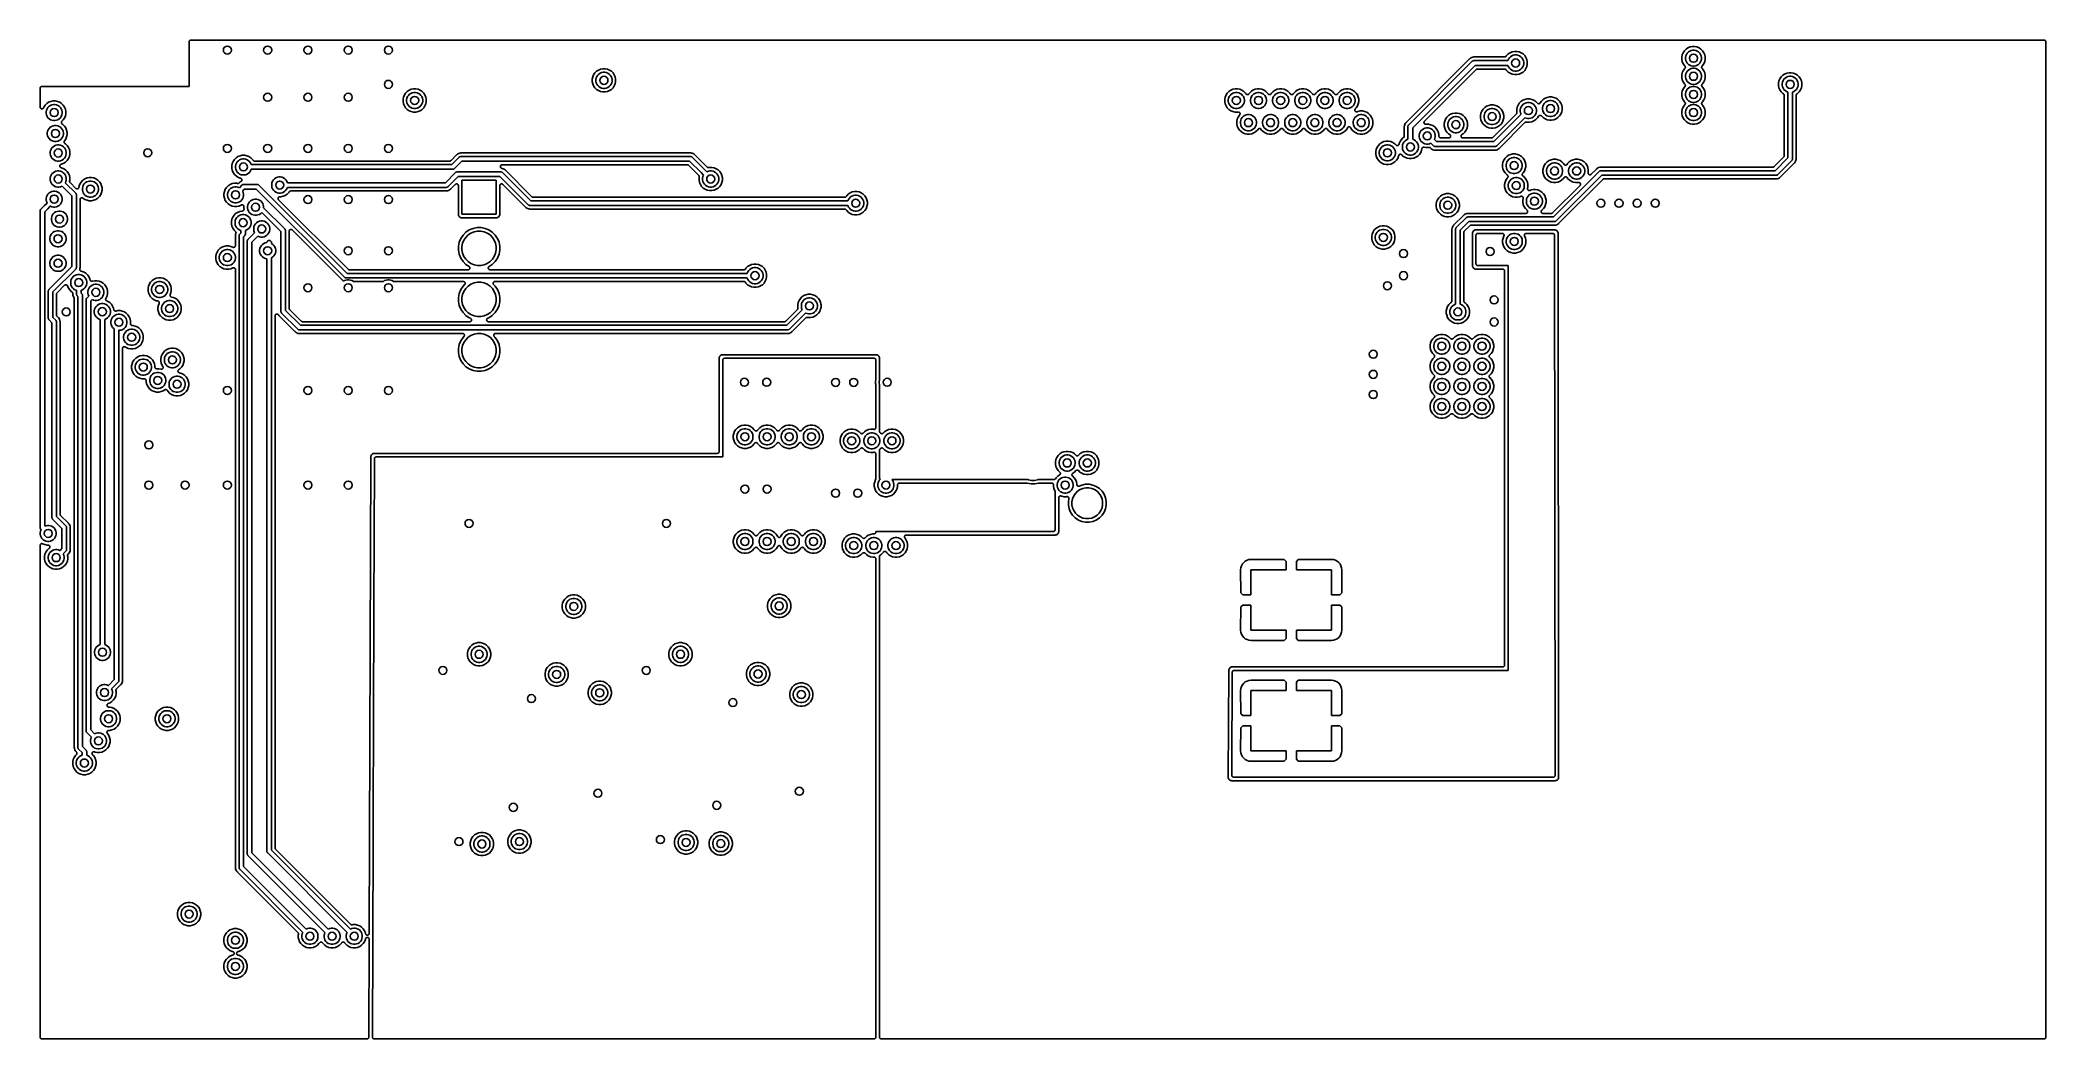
# Model space of a CAD drawing. Extents: x 1.98 to 5.9, y -3.93 to -1.98.
import ezdxf

# ---------------------------------------------------------------- set-up
doc = ezdxf.new("R2010")
doc.units = 0
doc.header["$MEASUREMENT"] = 0
doc.layers.add('BLACK', color=7, linetype='CONTINUOUS')

msp = doc.modelspace()

# ---------------------------------------------------------------- linework, layer by layer
at = {"layer": 'BLACK', "linetype": 'CONTINUOUS'}
for p, q in [((2.26772, -1.97994), (2.26775, -1.97961)), ((2.26772, -1.97996), (2.26772, -1.97994)), ((2.26772, -1.97999), (2.26772, -1.97996)), ((2.26772, -1.97996), (2.26772, -1.97996)), ((2.26772, -1.97996), (2.26772, -1.97996)), ((2.26772, -2.06676), (2.26772, -1.97999)), ((2.26775, -1.97961), (2.26779, -1.97928)), ((2.26779, -1.97926), (2.26789, -1.97895)), ((2.26779, -1.97927), (2.26779, -1.97926)), ((2.26779, -1.97928), (2.26779, -1.97927)), ((2.26789, -1.97895), (2.26799, -1.97863)), ((2.26799, -1.97863), (2.268, -1.97862)), ((2.268, -1.97861), (2.26816, -1.97832)), ((2.268, -1.97862), (2.268, -1.97861)), ((2.26816, -1.97832), (2.26831, -1.97803)), ((2.26831, -1.97803), (2.26832, -1.97802)), ((2.26832, -1.97802), (2.26833, -1.97801)), ((2.26833, -1.97801), (2.26854, -1.97776)), ((2.26854, -1.97776), (2.26875, -1.9775)), ((2.26875, -1.9775), (2.26876, -1.9775)), ((2.26876, -1.9775), (2.26877, -1.97749)), ((2.26877, -1.97749), (2.26902, -1.97728)), ((2.26902, -1.97728), (2.26928, -1.97707)), ((2.26928, -1.97707), (2.26929, -1.97707)), ((2.26929, -1.97707), (2.2693, -1.97706)), ((2.2693, -1.97706), (2.26959, -1.97691)), ((2.26959, -1.97691), (2.26988, -1.97675)), ((2.26988, -1.97675), (2.26989, -1.97675)), ((2.26989, -1.97675), (2.26991, -1.97674)), ((2.26991, -1.97674), (2.27022, -1.97665)), ((2.27022, -1.97665), (2.27054, -1.97655)), ((2.27054, -1.97655), (2.27055, -1.97655)), ((2.27055, -1.97655), (2.27056, -1.97655)), ((2.27056, -1.97655), (2.27089, -1.97652)), ((2.27089, -1.97652), (2.27122, -1.97649)), ((2.27122, -1.97649), (5.89403, -1.97649)), ((4.85432, -1.99939), (4.85018, -2.0011)), ((4.85871, -1.99851), (4.85432, -1.99939)), ((4.8632, -1.99851), (4.85871, -1.99851)), ((4.86759, -1.99939), (4.8632, -1.99851)), ((4.87173, -2.0011), (4.86759, -1.99939)), ((5.19099, -1.99731), (5.1885, -2.00104)), ((5.19416, -1.99414), (5.19099, -1.99731)), ((5.19789, -1.99165), (5.19416, -1.99414)), ((5.19643, -2.00177), (5.19862, -1.99958)), ((5.20203, -1.98994), (5.19789, -1.99165)), ((5.19862, -1.99958), (5.2012, -1.99786)), ((5.2012, -1.99786), (5.20407, -1.99667)), ((5.20642, -1.98906), (5.20203, -1.98994)), ((5.20407, -1.99667), (5.20711, -1.99606)), ((5.2109, -1.98906), (5.20642, -1.98906)), ((5.20711, -1.99606), (5.21021, -1.99606)), ((5.21021, -1.99606), (5.21325, -1.99667)), ((5.2153, -1.98994), (5.2109, -1.98906)), ((5.21325, -1.99667), (5.21612, -1.99786)), ((5.21944, -1.99165), (5.2153, -1.98994)), ((5.21612, -1.99786), (5.2187, -1.99958)), ((5.2187, -1.99958), (5.22089, -2.00177)), ((5.22316, -1.99414), (5.21944, -1.99165)), ((5.22633, -1.99731), (5.22316, -1.99414)), ((5.22882, -2.00104), (5.22633, -1.99731)), ((5.89403, -1.97649), (5.89405, -1.97649)), ((5.89405, -1.97649), (5.89405, -1.97649)), ((5.89405, -1.97649), (5.89405, -1.97649)), ((5.89405, -1.97649), (5.89408, -1.97649)), ((5.89408, -1.97649), (5.8944, -1.97653)), ((5.8944, -1.97653), (5.89473, -1.97656)), ((5.89473, -1.97656), (5.89474, -1.97656)), ((5.89474, -1.97656), (5.89476, -1.97656)), ((5.89476, -1.97656), (5.89507, -1.97666)), ((5.89507, -1.97666), (5.89538, -1.97676)), ((5.89538, -1.97676), (5.89539, -1.97677)), ((5.89539, -1.97677), (5.89541, -1.97677)), ((5.89541, -1.97677), (5.8957, -1.97693)), ((5.8957, -1.97693), (5.89598, -1.97709)), ((5.89598, -1.97709), (5.89599, -1.97709)), ((5.89599, -1.97709), (5.896, -1.9771)), ((5.896, -1.9771), (5.89626, -1.97731)), ((5.89626, -1.97731), (5.89651, -1.97752)), ((5.89651, -1.97752), (5.89652, -1.97753)), ((5.89652, -1.97753), (5.89653, -1.97754)), ((5.89653, -1.97754), (5.89673, -1.97779)), ((5.89673, -1.97779), (5.89694, -1.97805)), ((5.89694, -1.97805), (5.89695, -1.97806)), ((5.89695, -1.97806), (5.89696, -1.97807)), ((5.89696, -1.97807), (5.89711, -1.97836)), ((5.89711, -1.97836), (5.89726, -1.97865)), ((5.89726, -1.97865), (5.89727, -1.97867)), ((5.89727, -1.97867), (5.89727, -1.97868)), ((5.89727, -1.97868), (5.89737, -1.97899)), ((5.89737, -1.97899), (5.89746, -1.97931)), ((5.89746, -1.97931), (5.89746, -1.97932)), ((5.89746, -1.97932), (5.89747, -1.97933)), ((5.89747, -1.97933), (5.8975, -1.97966)), ((5.8975, -1.97966), (5.89753, -1.97999)), ((5.89753, -1.97999), (5.89753, -3.92552)), ((3.06424, -2.03745), (3.06107, -2.04062)), ((3.06796, -2.03496), (3.06424, -2.03745)), ((3.0721, -2.03324), (3.06796, -2.03496)), ((3.0765, -2.03237), (3.0721, -2.03324)), ((3.08098, -2.03237), (3.0765, -2.03237)), ((3.08538, -2.03324), (3.08098, -2.03237)), ((3.08952, -2.03496), (3.08538, -2.03324)), ((3.09324, -2.03745), (3.08952, -2.03496)), ((3.09641, -2.04062), (3.09324, -2.03745)), ((4.77089, -2.01337), (4.64734, -2.13692)), ((4.65192, -2.14223), (4.7762, -2.01795)), ((4.78189, -2.02618), (4.66015, -2.14792)), ((4.68279, -2.13518), (4.78377, -2.03421)), ((4.77098, -2.01325), (4.77089, -2.01337)), ((4.77109, -2.01315), (4.77098, -2.01325)), ((4.77112, -2.01311), (4.77109, -2.01315)), ((4.77138, -2.01279), (4.77112, -2.01311)), ((4.7732, -2.0113), (4.77138, -2.01279)), ((4.77527, -2.01019), (4.7732, -2.0113)), ((4.77752, -2.00951), (4.77527, -2.01019)), ((4.7762, -2.01795), (4.77636, -2.01776)), ((4.77636, -2.01776), (4.77654, -2.01761)), ((4.77654, -2.01761), (4.77655, -2.01761)), ((4.77655, -2.01761), (4.77711, -2.01715)), ((4.77711, -2.01715), (4.77739, -2.017)), ((4.77739, -2.017), (4.77796, -2.01669)), ((4.77944, -2.00932), (4.77752, -2.00951)), ((4.77796, -2.01669), (4.77889, -2.01641)), ((4.77889, -2.01641), (4.77961, -2.01634)), ((4.77985, -2.00928), (4.77944, -2.00932)), ((4.77944, -2.00932), (4.77944, -2.00932)), ((4.77961, -2.01634), (4.77985, -2.01632)), ((4.77961, -2.01634), (4.77961, -2.01634)), ((4.78027, -2.00932), (4.77985, -2.00928)), ((4.77985, -2.01632), (4.7801, -2.01634)), ((4.7801, -2.01634), (4.84595, -2.01634)), ((4.78042, -2.00932), (4.78027, -2.00932)), ((4.78056, -2.00934), (4.78042, -2.00932)), ((4.78061, -2.00934), (4.78056, -2.00934)), ((4.83969, -2.00934), (4.78061, -2.00934)), ((4.84595, -2.02618), (4.78189, -2.02618)), ((4.78377, -2.03421), (4.78378, -2.0342)), ((4.78378, -2.0342), (4.7838, -2.03417)), ((4.78378, -2.0342), (4.78378, -2.0342)), ((4.78378, -2.0342), (4.78378, -2.0342)), ((4.7838, -2.03417), (4.78405, -2.03397)), ((4.78405, -2.03397), (4.78431, -2.03377)), ((4.78431, -2.03377), (4.78432, -2.03376)), ((4.78432, -2.03376), (4.78434, -2.03375)), ((4.78434, -2.03375), (4.78462, -2.0336)), ((4.78462, -2.0336), (4.78491, -2.03345)), ((4.78491, -2.03345), (4.78493, -2.03344)), ((4.78493, -2.03344), (4.78494, -2.03343)), ((4.78494, -2.03343), (4.78525, -2.03334)), ((4.78525, -2.03334), (4.78556, -2.03325)), ((4.78556, -2.03325), (4.78558, -2.03325)), ((4.78558, -2.03325), (4.7856, -2.03324)), ((4.7856, -2.03324), (4.78592, -2.03321)), ((4.78592, -2.03321), (4.78624, -2.03318)), ((4.78624, -2.03318), (4.83969, -2.03318)), ((4.84002, -2.00931), (4.83969, -2.00934)), ((4.83969, -2.03318), (4.83971, -2.03318)), ((4.83971, -2.03318), (4.83971, -2.03318)), ((4.83971, -2.03318), (4.83971, -2.03318)), ((4.83971, -2.03318), (4.83974, -2.03318)), ((4.83974, -2.03318), (4.84006, -2.03322)), ((4.84034, -2.00928), (4.84002, -2.00931)), ((4.84006, -2.03322), (4.84039, -2.03325)), ((4.84035, -2.00927), (4.84034, -2.00928)), ((4.84037, -2.00927), (4.84035, -2.00927)), ((4.84068, -2.00918), (4.84037, -2.00927)), ((4.84039, -2.03325), (4.8404, -2.03326)), ((4.8404, -2.03326), (4.84042, -2.03326)), ((4.84042, -2.03326), (4.84072, -2.03336)), ((4.84099, -2.00909), (4.84068, -2.00918)), ((4.84072, -2.03336), (4.84104, -2.03345)), ((4.84101, -2.00908), (4.84099, -2.00909)), ((4.84102, -2.00907), (4.84101, -2.00908)), ((4.84131, -2.00892), (4.84102, -2.00907)), ((4.84104, -2.03345), (4.84105, -2.03346)), ((4.84105, -2.03346), (4.84107, -2.03346)), ((4.84107, -2.03346), (4.84135, -2.03362)), ((4.8416, -2.00877), (4.84131, -2.00892)), ((4.84135, -2.03362), (4.84164, -2.03377)), ((4.84161, -2.00876), (4.8416, -2.00877)), ((4.84163, -2.00875), (4.84161, -2.00876)), ((4.84188, -2.00855), (4.84163, -2.00875)), ((4.84164, -2.03377), (4.84165, -2.03379)), ((4.84165, -2.03379), (4.84167, -2.03379)), ((4.84167, -2.03379), (4.84192, -2.034)), ((4.84213, -2.00835), (4.84188, -2.00855)), ((4.84192, -2.034), (4.84217, -2.03421)), ((4.84214, -2.00833), (4.84213, -2.00835)), ((4.84216, -2.00832), (4.84214, -2.00833)), ((4.84237, -2.00807), (4.84216, -2.00832)), ((4.84217, -2.03421), (4.84218, -2.03422)), ((4.84218, -2.03422), (4.84219, -2.03423)), ((4.84219, -2.03423), (4.84239, -2.03449)), ((4.84257, -2.00782), (4.84237, -2.00807)), ((4.84239, -2.03449), (4.8426, -2.03474)), ((4.84259, -2.0078), (4.84257, -2.00782)), ((4.8426, -2.00778), (4.84259, -2.0078)), ((4.84259, -2.0078), (4.84259, -2.0078)), ((4.84259, -2.0078), (4.84259, -2.0078)), ((4.84329, -2.00676), (4.8426, -2.00778)), ((4.8426, -2.03474), (4.84329, -2.03576)), ((4.84645, -2.00359), (4.84329, -2.00676)), ((4.84329, -2.03576), (4.84645, -2.03893)), ((4.84595, -2.01634), (4.847, -2.0138)), ((4.847, -2.02872), (4.84595, -2.02618)), ((4.85018, -2.0011), (4.84645, -2.00359)), ((4.84645, -2.03893), (4.85018, -2.04142)), ((4.847, -2.0138), (4.84872, -2.01122)), ((4.84872, -2.0313), (4.847, -2.02872)), ((4.84872, -2.01122), (4.85092, -2.00903)), ((4.85092, -2.03349), (4.84872, -2.0313)), ((4.85092, -2.00903), (4.8535, -2.0073)), ((4.8535, -2.03522), (4.85092, -2.03349)), ((4.8535, -2.0073), (4.85636, -2.00612)), ((4.85636, -2.0364), (4.8535, -2.03522)), ((4.85636, -2.00612), (4.8594, -2.00551)), ((4.8594, -2.03701), (4.85636, -2.0364)), ((4.8594, -2.00551), (4.86251, -2.00551)), ((4.86251, -2.03701), (4.8594, -2.03701)), ((4.86251, -2.00551), (4.86555, -2.00612)), ((4.86555, -2.0364), (4.86251, -2.03701)), ((4.86555, -2.00612), (4.86841, -2.0073)), ((4.86841, -2.03522), (4.86555, -2.0364)), ((4.86841, -2.0073), (4.87099, -2.00903)), ((4.87099, -2.03349), (4.86841, -2.03522)), ((4.87099, -2.00903), (4.87319, -2.01122)), ((4.87319, -2.0313), (4.87099, -2.03349)), ((4.87546, -2.00359), (4.87173, -2.0011)), ((4.87173, -2.04142), (4.87546, -2.03893)), ((4.87319, -2.01122), (4.87491, -2.0138)), ((4.87491, -2.02872), (4.87319, -2.0313)), ((4.87491, -2.0138), (4.8761, -2.01667)), ((4.8761, -2.02585), (4.87491, -2.02872)), ((4.87862, -2.00676), (4.87546, -2.00359)), ((4.87546, -2.03893), (4.87862, -2.03576)), ((4.8761, -2.01667), (4.8767, -2.01971)), ((4.8767, -2.02281), (4.8761, -2.02585)), ((4.8767, -2.01971), (4.8767, -2.02281)), ((4.88111, -2.01049), (4.87862, -2.00676)), ((4.87862, -2.03576), (4.88111, -2.03204)), ((4.88115, -2.01056), (4.88111, -2.01049)), ((4.88111, -2.03204), (4.88283, -2.0279)), ((4.88115, -2.01057), (4.88115, -2.01056)), ((4.88283, -2.01462), (4.88115, -2.01057)), ((4.8837, -2.01902), (4.88283, -2.01462)), ((4.88283, -2.0279), (4.8837, -2.0235)), ((4.8837, -2.0235), (4.8837, -2.01902)), ((5.18679, -2.00518), (5.18591, -2.00957)), ((5.18591, -2.00957), (5.18591, -2.01405)), ((5.18591, -2.01405), (5.18679, -2.01845)), ((5.1885, -2.00104), (5.18679, -2.00518)), ((5.18679, -2.01845), (5.1885, -2.02259)), ((5.1885, -2.03647), (5.18679, -2.04061)), ((5.1885, -2.02259), (5.19099, -2.02631)), ((5.19099, -2.03274), (5.1885, -2.03647)), ((5.19099, -2.02631), (5.19173, -2.02705)), ((5.19173, -2.032), (5.19099, -2.03274)), ((5.19173, -2.02705), (5.19175, -2.02707)), ((5.19194, -2.03175), (5.19173, -2.032)), ((5.19175, -2.02707), (5.19175, -2.02707)), ((5.19175, -2.02707), (5.19175, -2.02707)), ((5.19175, -2.02707), (5.19177, -2.02709)), ((5.19177, -2.02709), (5.19197, -2.02734)), ((5.19215, -2.03149), (5.19194, -2.03175)), ((5.19197, -2.02734), (5.19218, -2.0276)), ((5.19216, -2.03148), (5.19215, -2.03149)), ((5.19217, -2.03147), (5.19216, -2.03148)), ((5.19232, -2.03118), (5.19217, -2.03147)), ((5.19218, -2.0276), (5.19219, -2.02761)), ((5.19219, -2.02761), (5.19219, -2.02762)), ((5.19219, -2.02762), (5.19234, -2.02791)), ((5.19248, -2.0309), (5.19232, -2.03118)), ((5.19234, -2.02791), (5.1925, -2.02821)), ((5.19249, -2.03087), (5.19248, -2.03088)), ((5.19248, -2.03088), (5.19248, -2.0309)), ((5.19258, -2.03056), (5.19249, -2.03087)), ((5.1925, -2.02821), (5.1925, -2.02822)), ((5.1925, -2.02822), (5.19251, -2.02823)), ((5.19251, -2.02823), (5.1926, -2.02854)), ((5.19268, -2.03024), (5.19258, -2.03056)), ((5.1926, -2.02854), (5.19269, -2.02886)), ((5.19269, -2.03022), (5.19268, -2.03023)), ((5.19268, -2.03023), (5.19268, -2.03024)), ((5.19269, -2.02886), (5.19269, -2.02887)), ((5.19269, -2.02887), (5.1927, -2.02888)), ((5.19272, -2.02989), (5.19269, -2.03022)), ((5.1927, -2.02888), (5.19273, -2.02922)), ((5.19276, -2.02956), (5.19272, -2.02989)), ((5.19273, -2.02922), (5.19276, -2.02954)), ((5.19276, -2.02954), (5.19276, -2.02955)), ((5.19276, -2.02955), (5.19276, -2.02956)), ((5.19291, -2.01026), (5.19352, -2.00722)), ((5.19291, -2.01336), (5.19291, -2.01026)), ((5.19352, -2.0164), (5.19291, -2.01336)), ((5.19352, -2.00722), (5.19471, -2.00435)), ((5.19471, -2.01927), (5.19352, -2.0164)), ((5.19471, -2.00435), (5.19643, -2.00177)), ((5.19643, -2.02185), (5.19471, -2.01927)), ((5.19471, -2.03978), (5.19643, -2.03721)), ((5.19862, -2.02404), (5.19643, -2.02185)), ((5.19643, -2.03721), (5.19862, -2.03501)), ((5.2012, -2.02577), (5.19862, -2.02404)), ((5.19862, -2.03501), (5.2012, -2.03329)), ((5.20407, -2.02695), (5.2012, -2.02577)), ((5.2012, -2.03329), (5.20407, -2.0321)), ((5.20711, -2.02756), (5.20407, -2.02695)), ((5.20407, -2.0321), (5.20711, -2.0315)), ((5.21021, -2.02756), (5.20711, -2.02756)), ((5.20711, -2.0315), (5.21021, -2.0315)), ((5.21325, -2.02695), (5.21021, -2.02756)), ((5.21021, -2.0315), (5.21325, -2.0321)), ((5.21612, -2.02577), (5.21325, -2.02695)), ((5.21325, -2.0321), (5.21612, -2.03329)), ((5.2187, -2.02404), (5.21612, -2.02577)), ((5.21612, -2.03329), (5.2187, -2.03501)), ((5.22089, -2.02185), (5.2187, -2.02404)), ((5.2187, -2.03501), (5.22089, -2.03721)), ((5.22089, -2.00177), (5.22262, -2.00435)), ((5.22262, -2.01927), (5.22089, -2.02185)), ((5.22089, -2.03721), (5.22262, -2.03978)), ((5.22262, -2.00435), (5.2238, -2.00722)), ((5.2238, -2.0164), (5.22262, -2.01927)), ((5.2238, -2.00722), (5.22441, -2.01026)), ((5.22441, -2.01336), (5.2238, -2.0164)), ((5.22441, -2.01026), (5.22441, -2.01336)), ((5.22457, -2.02949), (5.2246, -2.02917)), ((5.22457, -2.0295), (5.22457, -2.02949)), ((5.22457, -2.02952), (5.22457, -2.0295)), ((5.2246, -2.02984), (5.22457, -2.02952)), ((5.2246, -2.02917), (5.22463, -2.02884)), ((5.22462, -2.03017), (5.2246, -2.02984)), ((5.22463, -2.03018), (5.22462, -2.03017)), ((5.22463, -2.02884), (5.22464, -2.02882)), ((5.22463, -2.0302), (5.22463, -2.03018)), ((5.22472, -2.03051), (5.22463, -2.0302)), ((5.22464, -2.02881), (5.22474, -2.0285)), ((5.22464, -2.02882), (5.22464, -2.02881)), ((5.22482, -2.03083), (5.22472, -2.03051)), ((5.22474, -2.0285), (5.22483, -2.02818)), ((5.22482, -2.03084), (5.22482, -2.03083)), ((5.22482, -2.03085), (5.22482, -2.03084)), ((5.22498, -2.03114), (5.22482, -2.03085)), ((5.22483, -2.02818), (5.22484, -2.02817)), ((5.22484, -2.02816), (5.225, -2.02787)), ((5.22484, -2.02817), (5.22484, -2.02816)), ((5.22513, -2.03143), (5.22498, -2.03114)), ((5.225, -2.02787), (5.22516, -2.02758)), ((5.22514, -2.03144), (5.22513, -2.03143)), ((5.22514, -2.03145), (5.22514, -2.03144)), ((5.22535, -2.03171), (5.22514, -2.03145)), ((5.22516, -2.02757), (5.22517, -2.02756)), ((5.22516, -2.02758), (5.22516, -2.02757)), ((5.22517, -2.02756), (5.22538, -2.02731)), ((5.22556, -2.03197), (5.22535, -2.03171)), ((5.22538, -2.02731), (5.22559, -2.02705)), ((5.22557, -2.03198), (5.22556, -2.03197)), ((5.22557, -2.03199), (5.22557, -2.03198)), ((5.22559, -2.032), (5.22557, -2.03199)), ((5.22557, -2.03199), (5.22557, -2.03199)), ((5.22559, -2.02705), (5.22633, -2.02631)), ((5.22633, -2.03274), (5.22559, -2.032)), ((5.22633, -2.02631), (5.22882, -2.02259)), ((5.22882, -2.03647), (5.22633, -2.03274)), ((5.23054, -2.00518), (5.22882, -2.00104)), ((5.22882, -2.02259), (5.23054, -2.01845)), ((5.23054, -2.04061), (5.22882, -2.03647)), ((5.23141, -2.00957), (5.23054, -2.00518)), ((5.23054, -2.01845), (5.23141, -2.01405)), ((5.23141, -2.01405), (5.23141, -2.00957)), ((1.97649, -2.07038), (1.97653, -2.07005)), ((1.97649, -2.0704), (1.97649, -2.07038)), ((1.97649, -2.07041), (1.97649, -2.0704)), ((1.97649, -2.0704), (1.97649, -2.0704)), ((1.97649, -2.07043), (1.97649, -2.07041)), ((1.97649, -2.10734), (1.97649, -2.07043)), ((1.97653, -2.07005), (1.97656, -2.06973)), ((1.97656, -2.0697), (1.97666, -2.06939)), ((1.97656, -2.06971), (1.97656, -2.0697)), ((1.97656, -2.06973), (1.97656, -2.06971)), ((1.97666, -2.06939), (1.97676, -2.06907)), ((1.97676, -2.06907), (1.97677, -2.06906)), ((1.97677, -2.06905), (1.97693, -2.06876)), ((1.97677, -2.06906), (1.97677, -2.06905)), ((1.97693, -2.06876), (1.97709, -2.06847)), ((1.97709, -2.06846), (1.9771, -2.06845)), ((1.97709, -2.06847), (1.97709, -2.06846)), ((1.9771, -2.06845), (1.97731, -2.0682)), ((1.97731, -2.0682), (1.97752, -2.06795)), ((1.97752, -2.06795), (1.97753, -2.06794)), ((1.97753, -2.06794), (1.97754, -2.06793)), ((1.97754, -2.06793), (1.97779, -2.06772)), ((1.97779, -2.06772), (1.97805, -2.06751)), ((1.97805, -2.06751), (1.97806, -2.06751)), ((1.97806, -2.06751), (1.97807, -2.0675)), ((1.97807, -2.0675), (1.97836, -2.06735)), ((1.97836, -2.06735), (1.97865, -2.06719)), ((1.97865, -2.06719), (1.97867, -2.06719)), ((1.97867, -2.06719), (1.97868, -2.06718)), ((1.97868, -2.06718), (1.97899, -2.06709)), ((1.97899, -2.06709), (1.97931, -2.067)), ((1.97931, -2.067), (1.97932, -2.06699)), ((1.97932, -2.06699), (1.97933, -2.06699)), ((1.97933, -2.06699), (1.97966, -2.06696)), ((1.97966, -2.06696), (1.97999, -2.06693)), ((1.97999, -2.06693), (2.26754, -2.06693)), ((2.26754, -2.06693), (2.2677, -2.06691)), ((2.2677, -2.06691), (2.26772, -2.06676)), ((2.69416, -2.07682), (2.69099, -2.07999)), ((2.69789, -2.07433), (2.69416, -2.07682)), ((2.70203, -2.07261), (2.69789, -2.07433)), ((2.70642, -2.07174), (2.70203, -2.07261)), ((2.7109, -2.07174), (2.70642, -2.07174)), ((2.7153, -2.07261), (2.7109, -2.07174)), ((2.71944, -2.07433), (2.7153, -2.07261)), ((2.72316, -2.07682), (2.71944, -2.07433)), ((2.72633, -2.07999), (2.72316, -2.07682)), ((3.05687, -2.04848), (3.05599, -2.05288)), ((3.05599, -2.05288), (3.05599, -2.05736)), ((3.05599, -2.05736), (3.05687, -2.06175)), ((3.05858, -2.04434), (3.05687, -2.04848)), ((3.05687, -2.06175), (3.05858, -2.06589)), ((3.06107, -2.04062), (3.05858, -2.04434)), ((3.05858, -2.06589), (3.06107, -2.06962)), ((3.06107, -2.06962), (3.06424, -2.07279)), ((3.06299, -2.05357), (3.0636, -2.05052)), ((3.06299, -2.05667), (3.06299, -2.05357)), ((3.0636, -2.05971), (3.06299, -2.05667)), ((3.0636, -2.05052), (3.06478, -2.04766)), ((3.06478, -2.06258), (3.0636, -2.05971)), ((3.06424, -2.07279), (3.06796, -2.07528)), ((3.06478, -2.04766), (3.06651, -2.04508)), ((3.06651, -2.06516), (3.06478, -2.06258)), ((3.06651, -2.04508), (3.0687, -2.04289)), ((3.0687, -2.06735), (3.06651, -2.06516)), ((3.06796, -2.07528), (3.0721, -2.07699)), ((3.0687, -2.04289), (3.07128, -2.04116)), ((3.07128, -2.06907), (3.0687, -2.06735)), ((3.07128, -2.04116), (3.07415, -2.03998)), ((3.07415, -2.07026), (3.07128, -2.06907)), ((3.0721, -2.07699), (3.0765, -2.07787)), ((3.07415, -2.03998), (3.07719, -2.03937)), ((3.07719, -2.07087), (3.07415, -2.07026)), ((3.0765, -2.07787), (3.08098, -2.07787)), ((3.07719, -2.03937), (3.08029, -2.03937)), ((3.08029, -2.07087), (3.07719, -2.07087)), ((3.08029, -2.03937), (3.08333, -2.03998)), ((3.08333, -2.07026), (3.08029, -2.07087)), ((3.08098, -2.07787), (3.08538, -2.07699)), ((3.08333, -2.03998), (3.0862, -2.04116)), ((3.0862, -2.06907), (3.08333, -2.07026)), ((3.08538, -2.07699), (3.08952, -2.07528)), ((3.0862, -2.04116), (3.08878, -2.04289)), ((3.08878, -2.06735), (3.0862, -2.06907)), ((3.08878, -2.04289), (3.09097, -2.04508)), ((3.09097, -2.06516), (3.08878, -2.06735)), ((3.08952, -2.07528), (3.09324, -2.07279)), ((3.09097, -2.04508), (3.0927, -2.04766)), ((3.0927, -2.06258), (3.09097, -2.06516)), ((3.0927, -2.04766), (3.09388, -2.05052)), ((3.09388, -2.05971), (3.0927, -2.06258)), ((3.09324, -2.07279), (3.09641, -2.06962)), ((3.09388, -2.05052), (3.09449, -2.05357)), ((3.09449, -2.05667), (3.09388, -2.05971)), ((3.09449, -2.05357), (3.09449, -2.05667)), ((3.0989, -2.04434), (3.09641, -2.04062)), ((3.09641, -2.06962), (3.0989, -2.06589)), ((3.10061, -2.04848), (3.0989, -2.04434)), ((3.0989, -2.06589), (3.10061, -2.06175)), ((3.10149, -2.05288), (3.10061, -2.04848)), ((3.10061, -2.06175), (3.10149, -2.05736)), ((3.10149, -2.05736), (3.10149, -2.05288)), ((4.30046, -2.07682), (4.29729, -2.07999)), ((4.30419, -2.07433), (4.30046, -2.07682)), ((4.30833, -2.07261), (4.30419, -2.07433)), ((4.31272, -2.07174), (4.30833, -2.07261)), ((4.3172, -2.07174), (4.31272, -2.07174)), ((4.3216, -2.07261), (4.3172, -2.07174)), ((4.32574, -2.07433), (4.3216, -2.07261)), ((4.32946, -2.07682), (4.32574, -2.07433)), ((4.33263, -2.07999), (4.32946, -2.07682)), ((4.34377, -2.07682), (4.3406, -2.07999)), ((4.34749, -2.07433), (4.34377, -2.07682)), ((4.35163, -2.07261), (4.34749, -2.07433)), ((4.35603, -2.07174), (4.35163, -2.07261)), ((4.36051, -2.07174), (4.35603, -2.07174)), ((4.3649, -2.07261), (4.36051, -2.07174)), ((4.36904, -2.07433), (4.3649, -2.07261)), ((4.37277, -2.07682), (4.36904, -2.07433)), ((4.37594, -2.07999), (4.37277, -2.07682)), ((4.38707, -2.07682), (4.38391, -2.07999)), ((4.3908, -2.07433), (4.38707, -2.07682)), ((4.39494, -2.07261), (4.3908, -2.07433)), ((4.39933, -2.07174), (4.39494, -2.07261)), ((4.40382, -2.07174), (4.39933, -2.07174)), ((4.40821, -2.07261), (4.40382, -2.07174)), ((4.41235, -2.07433), (4.40821, -2.07261)), ((4.41608, -2.07682), (4.41235, -2.07433)), ((4.41924, -2.07999), (4.41608, -2.07682)), ((4.43038, -2.07682), (4.42721, -2.07999)), ((4.43411, -2.07433), (4.43038, -2.07682)), ((4.43825, -2.07261), (4.43411, -2.07433)), ((4.44264, -2.07174), (4.43825, -2.07261)), ((4.44712, -2.07174), (4.44264, -2.07174)), ((4.45152, -2.07261), (4.44712, -2.07174)), ((4.45566, -2.07433), (4.45152, -2.07261)), ((4.45938, -2.07682), (4.45566, -2.07433)), ((4.46255, -2.07999), (4.45938, -2.07682)), ((4.47369, -2.07682), (4.47052, -2.07999)), ((4.47741, -2.07433), (4.47369, -2.07682)), ((4.48155, -2.07261), (4.47741, -2.07433)), ((4.48595, -2.07174), (4.48155, -2.07261)), ((4.49043, -2.07174), (4.48595, -2.07174)), ((4.49482, -2.07261), (4.49043, -2.07174)), ((4.49896, -2.07433), (4.49482, -2.07261)), ((4.50269, -2.07682), (4.49896, -2.07433)), ((4.50586, -2.07999), (4.50269, -2.07682)), ((4.517, -2.07682), (4.51383, -2.07999)), ((4.52072, -2.07433), (4.517, -2.07682)), ((4.52486, -2.07261), (4.52072, -2.07433)), ((4.52926, -2.07174), (4.52486, -2.07261)), ((4.53374, -2.07174), (4.52926, -2.07174)), ((4.53813, -2.07261), (4.53374, -2.07174)), ((4.54227, -2.07433), (4.53813, -2.07261)), ((4.546, -2.07682), (4.54227, -2.07433)), ((4.54917, -2.07999), (4.546, -2.07682)), ((4.85018, -2.04142), (4.85432, -2.04313)), ((4.85432, -2.04313), (4.85871, -2.04401)), ((4.85871, -2.04401), (4.8632, -2.04401)), ((4.8632, -2.04401), (4.86759, -2.04313)), ((4.86759, -2.04313), (4.87173, -2.04142)), ((5.18679, -2.04061), (5.18591, -2.045)), ((5.18591, -2.045), (5.18591, -2.04948)), ((5.18591, -2.04948), (5.18679, -2.05388)), ((5.18679, -2.07604), (5.18591, -2.08044)), ((5.18679, -2.05388), (5.1885, -2.05802)), ((5.1885, -2.0719), (5.18679, -2.07604)), ((5.1885, -2.05802), (5.19099, -2.06175)), ((5.19099, -2.06818), (5.1885, -2.0719)), ((5.19099, -2.06175), (5.19173, -2.06249)), ((5.19173, -2.06744), (5.19099, -2.06818)), ((5.19173, -2.06249), (5.19175, -2.0625)), ((5.19194, -2.06718), (5.19173, -2.06744)), ((5.19175, -2.0625), (5.19175, -2.0625)), ((5.19175, -2.0625), (5.19175, -2.0625)), ((5.19175, -2.0625), (5.19177, -2.06252)), ((5.19177, -2.06252), (5.19197, -2.06277)), ((5.19215, -2.06693), (5.19194, -2.06718)), ((5.19197, -2.06277), (5.19218, -2.06303)), ((5.19216, -2.06692), (5.19215, -2.06693)), ((5.19217, -2.06691), (5.19216, -2.06692)), ((5.19232, -2.06662), (5.19217, -2.06691)), ((5.19218, -2.06303), (5.19219, -2.06304)), ((5.19219, -2.06304), (5.19219, -2.06305)), ((5.19219, -2.06305), (5.19234, -2.06334)), ((5.19248, -2.06633), (5.19232, -2.06662)), ((5.19234, -2.06334), (5.1925, -2.06364)), ((5.19249, -2.06631), (5.19248, -2.06632)), ((5.19248, -2.06632), (5.19248, -2.06633)), ((5.19258, -2.06599), (5.19249, -2.06631)), ((5.1925, -2.06364), (5.1925, -2.06365)), ((5.1925, -2.06365), (5.19251, -2.06366)), ((5.19251, -2.06366), (5.1926, -2.06398)), ((5.19268, -2.06568), (5.19258, -2.06599)), ((5.1926, -2.06398), (5.19269, -2.06429)), ((5.19269, -2.06565), (5.19268, -2.06566)), ((5.19268, -2.06566), (5.19268, -2.06568)), ((5.19269, -2.06429), (5.19269, -2.0643)), ((5.19269, -2.0643), (5.1927, -2.06432)), ((5.19272, -2.06532), (5.19269, -2.06565)), ((5.1927, -2.06432), (5.19273, -2.06465)), ((5.19276, -2.065), (5.19272, -2.06532)), ((5.19273, -2.06465), (5.19276, -2.06497)), ((5.19276, -2.06497), (5.19276, -2.06499)), ((5.19276, -2.06499), (5.19276, -2.065)), ((5.19291, -2.04569), (5.19352, -2.04265)), ((5.19291, -2.0488), (5.19291, -2.04569)), ((5.19352, -2.05184), (5.19291, -2.0488)), ((5.19291, -2.08113), (5.19352, -2.07808)), ((5.19352, -2.04265), (5.19471, -2.03978)), ((5.19471, -2.0547), (5.19352, -2.05184)), ((5.19352, -2.07808), (5.19471, -2.07522)), ((5.19643, -2.05728), (5.19471, -2.0547)), ((5.19471, -2.07522), (5.19643, -2.07264)), ((5.19862, -2.05948), (5.19643, -2.05728)), ((5.19643, -2.07264), (5.19862, -2.07044)), ((5.2012, -2.0612), (5.19862, -2.05948)), ((5.19862, -2.07044), (5.2012, -2.06872)), ((5.20407, -2.06239), (5.2012, -2.0612)), ((5.2012, -2.06872), (5.20407, -2.06753)), ((5.20711, -2.06299), (5.20407, -2.06239)), ((5.20407, -2.06753), (5.20711, -2.06693)), ((5.21021, -2.06299), (5.20711, -2.06299)), ((5.20711, -2.06693), (5.21021, -2.06693)), ((5.21325, -2.06239), (5.21021, -2.06299)), ((5.21021, -2.06693), (5.21325, -2.06753)), ((5.21612, -2.0612), (5.21325, -2.06239)), ((5.21325, -2.06753), (5.21612, -2.06872)), ((5.2187, -2.05948), (5.21612, -2.0612)), ((5.21612, -2.06872), (5.2187, -2.07044)), ((5.22089, -2.05728), (5.2187, -2.05948)), ((5.2187, -2.07044), (5.22089, -2.07264)), ((5.22262, -2.0547), (5.22089, -2.05728)), ((5.22089, -2.07264), (5.22262, -2.07522)), ((5.22262, -2.03978), (5.2238, -2.04265)), ((5.2238, -2.05184), (5.22262, -2.0547)), ((5.22262, -2.07522), (5.2238, -2.07808)), ((5.2238, -2.04265), (5.22441, -2.04569)), ((5.22441, -2.0488), (5.2238, -2.05184)), ((5.2238, -2.07808), (5.22441, -2.08113)), ((5.22441, -2.04569), (5.22441, -2.0488)), ((5.22457, -2.06492), (5.2246, -2.0646)), ((5.22457, -2.06494), (5.22457, -2.06492)), ((5.22457, -2.06495), (5.22457, -2.06494)), ((5.2246, -2.06527), (5.22457, -2.06495)), ((5.2246, -2.0646), (5.22463, -2.06427)), ((5.22462, -2.0656), (5.2246, -2.06527)), ((5.22463, -2.06562), (5.22462, -2.0656)), ((5.22463, -2.06427), (5.22464, -2.06426)), ((5.22463, -2.06563), (5.22463, -2.06562)), ((5.22472, -2.06594), (5.22463, -2.06563)), ((5.22464, -2.06424), (5.22474, -2.06393)), ((5.22464, -2.06426), (5.22464, -2.06424)), ((5.22482, -2.06626), (5.22472, -2.06594)), ((5.22474, -2.06393), (5.22483, -2.06362)), ((5.22482, -2.06627), (5.22482, -2.06626)), ((5.22482, -2.06628), (5.22482, -2.06627)), ((5.22498, -2.06658), (5.22482, -2.06628)), ((5.22483, -2.06362), (5.22484, -2.0636)), ((5.22484, -2.06359), (5.225, -2.0633)), ((5.22484, -2.0636), (5.22484, -2.06359)), ((5.22513, -2.06687), (5.22498, -2.06658)), ((5.225, -2.0633), (5.22516, -2.06301)), ((5.22514, -2.06688), (5.22513, -2.06687)), ((5.22514, -2.06689), (5.22514, -2.06688)), ((5.22535, -2.06714), (5.22514, -2.06689)), ((5.22516, -2.063), (5.22517, -2.06299)), ((5.22516, -2.06301), (5.22516, -2.063)), ((5.22517, -2.06299), (5.22538, -2.06274)), ((5.22556, -2.0674), (5.22535, -2.06714)), ((5.22538, -2.06274), (5.22559, -2.06249)), ((5.22557, -2.06742), (5.22556, -2.0674)), ((5.22559, -2.06744), (5.22557, -2.06742)), ((5.22557, -2.06742), (5.22557, -2.06742)), ((5.22557, -2.06742), (5.22557, -2.06742)), ((5.22559, -2.06249), (5.22633, -2.06175)), ((5.22633, -2.06818), (5.22559, -2.06744)), ((5.22633, -2.06175), (5.22882, -2.05802)), ((5.22882, -2.0719), (5.22633, -2.06818)), ((5.22882, -2.05802), (5.23054, -2.05388)), ((5.23054, -2.07604), (5.22882, -2.0719)), ((5.23141, -2.045), (5.23054, -2.04061)), ((5.23054, -2.05388), (5.23141, -2.04948)), ((5.23141, -2.08044), (5.23054, -2.07604)), ((5.23141, -2.04948), (5.23141, -2.045)), ((5.37576, -2.05636), (5.37489, -2.06075)), ((5.37489, -2.06075), (5.37489, -2.06523)), ((5.37489, -2.06523), (5.37576, -2.06963)), ((5.37748, -2.05222), (5.37576, -2.05636)), ((5.37576, -2.06963), (5.37748, -2.07377)), ((5.37997, -2.04849), (5.37748, -2.05222)), ((5.37748, -2.07377), (5.37997, -2.07749)), ((5.38314, -2.04532), (5.37997, -2.04849)), ((5.37997, -2.07749), (5.38314, -2.08066)), ((5.38189, -2.06144), (5.38249, -2.0584)), ((5.38189, -2.06454), (5.38189, -2.06144)), ((5.38249, -2.06759), (5.38189, -2.06454)), ((5.38249, -2.0584), (5.38368, -2.05553)), ((5.38368, -2.07045), (5.38249, -2.06759)), ((5.38686, -2.04283), (5.38314, -2.04532)), ((5.38368, -2.05553), (5.38541, -2.05295)), ((5.38541, -2.07303), (5.38368, -2.07045)), ((5.38541, -2.05295), (5.3876, -2.05076)), ((5.3876, -2.07522), (5.38541, -2.07303)), ((5.391, -2.04112), (5.38686, -2.04283)), ((5.3876, -2.05076), (5.39018, -2.04904)), ((5.39018, -2.07695), (5.3876, -2.07522)), ((5.39018, -2.04904), (5.39304, -2.04785)), ((5.39304, -2.07813), (5.39018, -2.07695)), ((5.3954, -2.04024), (5.391, -2.04112)), ((5.39304, -2.04785), (5.39609, -2.04724)), ((5.39314, -2.07815), (5.39304, -2.07813)), ((5.39314, -2.2068), (5.39314, -2.07815)), ((5.39988, -2.04024), (5.3954, -2.04024)), ((5.39609, -2.04724), (5.39919, -2.04724)), ((5.39919, -2.04724), (5.40223, -2.04785)), ((5.40427, -2.04112), (5.39988, -2.04024)), ((5.40223, -2.07813), (5.40214, -2.07815)), ((5.40214, -2.07815), (5.40214, -2.20844)), ((5.40223, -2.04785), (5.4051, -2.04904)), ((5.4051, -2.07695), (5.40223, -2.07813)), ((5.40841, -2.04283), (5.40427, -2.04112)), ((5.4051, -2.04904), (5.40768, -2.05076)), ((5.40768, -2.07522), (5.4051, -2.07695)), ((5.40768, -2.05076), (5.40987, -2.05295)), ((5.40987, -2.07303), (5.40768, -2.07522)), ((5.41214, -2.04532), (5.40841, -2.04283)), ((5.40987, -2.05295), (5.41159, -2.05553)), ((5.41159, -2.07045), (5.40987, -2.07303)), ((5.41159, -2.05553), (5.41278, -2.0584)), ((5.41278, -2.06759), (5.41159, -2.07045)), ((5.41531, -2.04849), (5.41214, -2.04532)), ((5.41214, -2.08066), (5.41531, -2.07749)), ((5.41278, -2.0584), (5.41339, -2.06144)), ((5.41339, -2.06454), (5.41278, -2.06759)), ((5.41339, -2.06144), (5.41339, -2.06454)), ((5.4178, -2.05222), (5.41531, -2.04849)), ((5.41531, -2.07749), (5.4178, -2.07377)), ((5.41951, -2.05636), (5.4178, -2.05222)), ((5.4178, -2.07377), (5.41951, -2.06963)), ((5.42039, -2.06075), (5.41951, -2.05636)), ((5.41951, -2.06963), (5.42039, -2.06523)), ((5.42039, -2.06523), (5.42039, -2.06075)), ((1.97652, -2.10767), (1.97649, -2.10734)), ((1.97655, -2.10801), (1.97652, -2.10767)), ((1.97655, -2.10802), (1.97655, -2.10801)), ((1.97665, -2.10833), (1.97655, -2.10802)), ((1.97655, -2.10802), (1.97655, -2.10802)), ((1.97675, -2.10867), (1.97665, -2.10833)), ((1.97692, -2.10898), (1.97675, -2.10867)), ((1.97675, -2.10867), (1.97675, -2.10867)), ((1.97675, -2.10867), (1.97675, -2.10867)), ((1.97707, -2.10927), (1.97692, -2.10898)), ((1.97707, -2.10928), (1.97707, -2.10927)), ((1.97707, -2.10927), (1.97707, -2.10927)), ((1.97729, -2.10955), (1.97707, -2.10928)), ((1.9775, -2.1098), (1.97729, -2.10955)), ((1.97776, -2.11002), (1.9775, -2.1098)), ((1.9775, -2.1098), (1.9775, -2.1098)), ((1.9775, -2.1098), (1.9775, -2.1098)), ((1.97803, -2.11024), (1.97776, -2.11002)), ((1.97833, -2.1104), (1.97803, -2.11024)), ((1.97803, -2.11024), (1.97803, -2.11024)), ((1.97803, -2.11024), (1.97803, -2.11024)), ((1.97863, -2.11056), (1.97833, -2.1104)), ((1.97895, -2.11066), (1.97863, -2.11056)), ((1.97863, -2.11056), (1.97863, -2.11056)), ((1.97863, -2.11056), (1.97863, -2.11056)), ((1.97928, -2.11077), (1.97895, -2.11066)), ((1.97962, -2.1108), (1.97928, -2.11077)), ((1.97928, -2.11077), (1.97928, -2.11077)), ((1.97928, -2.11077), (1.97928, -2.11077)), ((1.97996, -2.11084), (1.97962, -2.1108)), ((1.9803, -2.11081), (1.97996, -2.11084)), ((1.97996, -2.11084), (1.97996, -2.11084)), ((1.97996, -2.11084), (1.97996, -2.11084)), ((1.98064, -2.11078), (1.9803, -2.11081)), ((1.98097, -2.11068), (1.98064, -2.11078)), ((1.98064, -2.11078), (1.98064, -2.11078)), ((1.98064, -2.11078), (1.98064, -2.11078)), ((1.98129, -2.11059), (1.98097, -2.11068)), ((1.9813, -2.11058), (1.98129, -2.11059)), ((1.98159, -2.11043), (1.9813, -2.11058)), ((1.9813, -2.11058), (1.9813, -2.11058)), ((1.9819, -2.11027), (1.98159, -2.11043)), ((1.98217, -2.11005), (1.9819, -2.11027)), ((1.9819, -2.11027), (1.9819, -2.11027)), ((1.9819, -2.11027), (1.9819, -2.11027)), ((1.98243, -2.10984), (1.98217, -2.11005)), ((1.98244, -2.10984), (1.98243, -2.10984)), ((1.98243, -2.10984), (1.98243, -2.10984)), ((1.98267, -2.10956), (1.98244, -2.10984)), ((1.98287, -2.10932), (1.98267, -2.10956)), ((1.98288, -2.10932), (1.98287, -2.10932)), ((1.98287, -2.10932), (1.98287, -2.10932)), ((1.98304, -2.10901), (1.98288, -2.10932)), ((1.9832, -2.10872), (1.98304, -2.10901)), ((1.98321, -2.10872), (1.9832, -2.10872)), ((1.9832, -2.10872), (1.9832, -2.10872)), ((1.98322, -2.10868), (1.98321, -2.10872)), ((1.98321, -2.10872), (1.98321, -2.10872)), ((1.98378, -2.10734), (1.98322, -2.10868)), ((1.98627, -2.10361), (1.98378, -2.10734)), ((1.98944, -2.10044), (1.98627, -2.10361)), ((1.98819, -2.11656), (1.98879, -2.11352)), ((1.98819, -2.11966), (1.98819, -2.11656)), ((1.98879, -2.11352), (1.98998, -2.11065)), ((1.99316, -2.09795), (1.98944, -2.10044)), ((1.98998, -2.11065), (1.9917, -2.10807)), ((1.9917, -2.10807), (1.9939, -2.10588)), ((1.9973, -2.09624), (1.99316, -2.09795)), ((1.9939, -2.10588), (1.99648, -2.10415)), ((1.99648, -2.10415), (1.99934, -2.10297)), ((2.0017, -2.09536), (1.9973, -2.09624)), ((1.99934, -2.10297), (2.00239, -2.10236)), ((2.00618, -2.09536), (2.0017, -2.09536)), ((2.00239, -2.10236), (2.00549, -2.10236)), ((2.00549, -2.10236), (2.00853, -2.10297)), ((2.01057, -2.09624), (2.00618, -2.09536)), ((2.00853, -2.10297), (2.0114, -2.10415)), ((2.01471, -2.09795), (2.01057, -2.09624)), ((2.0114, -2.10415), (2.01398, -2.10588)), ((2.01398, -2.10588), (2.01617, -2.10807)), ((2.01844, -2.10044), (2.01471, -2.09795)), ((2.01617, -2.10807), (2.01789, -2.11065)), ((2.01789, -2.11065), (2.01908, -2.11352)), ((2.02161, -2.10361), (2.01844, -2.10044)), ((2.01908, -2.11352), (2.01969, -2.11656)), ((2.01969, -2.11656), (2.01969, -2.11966)), ((2.0241, -2.10734), (2.02161, -2.10361)), ((2.02581, -2.11147), (2.0241, -2.10734)), ((2.02669, -2.11587), (2.02581, -2.11147)), ((2.02669, -2.12035), (2.02669, -2.11587)), ((2.68679, -2.08785), (2.68591, -2.09225)), ((2.68591, -2.09225), (2.68591, -2.09673)), ((2.68591, -2.09673), (2.68679, -2.10112)), ((2.6885, -2.08371), (2.68679, -2.08785)), ((2.68679, -2.10112), (2.6885, -2.10526)), ((2.69099, -2.07999), (2.6885, -2.08371)), ((2.6885, -2.10526), (2.69099, -2.10899)), ((2.69099, -2.10899), (2.69416, -2.11216)), ((2.69291, -2.09294), (2.69352, -2.08989)), ((2.69291, -2.09604), (2.69291, -2.09294)), ((2.69352, -2.09908), (2.69291, -2.09604)), ((2.69352, -2.08989), (2.69471, -2.08703)), ((2.69471, -2.10195), (2.69352, -2.09908)), ((2.69416, -2.11216), (2.69789, -2.11465)), ((2.69471, -2.08703), (2.69643, -2.08445)), ((2.69643, -2.10453), (2.69471, -2.10195)), ((2.69643, -2.08445), (2.69862, -2.08226)), ((2.69862, -2.10672), (2.69643, -2.10453)), ((2.69789, -2.11465), (2.70203, -2.11636)), ((2.69862, -2.08226), (2.7012, -2.08053)), ((2.7012, -2.10844), (2.69862, -2.10672)), ((2.7012, -2.08053), (2.70407, -2.07935)), ((2.70407, -2.10963), (2.7012, -2.10844)), ((2.70203, -2.11636), (2.70642, -2.11724)), ((2.70407, -2.07935), (2.70711, -2.07874)), ((2.70711, -2.11024), (2.70407, -2.10963)), ((2.70642, -2.11724), (2.7109, -2.11724)), ((2.70711, -2.07874), (2.71021, -2.07874)), ((2.71021, -2.11024), (2.70711, -2.11024)), ((2.71021, -2.07874), (2.71325, -2.07935)), ((2.71325, -2.10963), (2.71021, -2.11024)), ((2.7109, -2.11724), (2.7153, -2.11636)), ((2.71325, -2.07935), (2.71612, -2.08053)), ((2.71612, -2.10844), (2.71325, -2.10963)), ((2.7153, -2.11636), (2.71944, -2.11465)), ((2.71612, -2.08053), (2.7187, -2.08226)), ((2.7187, -2.10672), (2.71612, -2.10844)), ((2.7187, -2.08226), (2.72089, -2.08445)), ((2.72089, -2.10453), (2.7187, -2.10672)), ((2.71944, -2.11465), (2.72316, -2.11216)), ((2.72089, -2.08445), (2.72262, -2.08703)), ((2.72262, -2.10195), (2.72089, -2.10453)), ((2.72262, -2.08703), (2.7238, -2.08989)), ((2.7238, -2.09908), (2.72262, -2.10195)), ((2.72316, -2.11216), (2.72633, -2.10899)), ((2.7238, -2.08989), (2.72441, -2.09294)), ((2.72441, -2.09604), (2.7238, -2.09908)), ((2.72441, -2.09294), (2.72441, -2.09604)), ((2.72882, -2.08371), (2.72633, -2.07999)), ((2.72633, -2.10899), (2.72882, -2.10526)), ((2.73054, -2.08785), (2.72882, -2.08371)), ((2.72882, -2.10526), (2.73054, -2.10112)), ((2.73141, -2.09225), (2.73054, -2.08785)), ((2.73054, -2.10112), (2.73141, -2.09673)), ((2.73141, -2.09673), (2.73141, -2.09225)), ((4.29309, -2.08785), (4.29221, -2.09225)), ((4.29221, -2.09225), (4.29221, -2.09673)), ((4.29221, -2.09673), (4.29309, -2.10112)), ((4.2948, -2.08371), (4.29309, -2.08785)), ((4.29309, -2.10112), (4.2948, -2.10526)), ((4.29729, -2.07999), (4.2948, -2.08371)), ((4.2948, -2.10526), (4.29729, -2.10899)), ((4.29729, -2.10899), (4.30046, -2.11216)), ((4.29921, -2.09294), (4.29982, -2.08989)), ((4.29921, -2.09604), (4.29921, -2.09294)), ((4.29982, -2.09908), (4.29921, -2.09604)), ((4.29982, -2.08989), (4.301, -2.08703)), ((4.301, -2.10195), (4.29982, -2.09908)), ((4.30046, -2.11216), (4.30419, -2.11465)), ((4.301, -2.08703), (4.30273, -2.08445)), ((4.30273, -2.10453), (4.301, -2.10195)), ((4.30273, -2.08445), (4.30492, -2.08226)), ((4.30492, -2.10672), (4.30273, -2.10453)), ((4.30419, -2.11465), (4.30833, -2.11636)), ((4.30492, -2.08226), (4.3075, -2.08053)), ((4.3075, -2.10844), (4.30492, -2.10672)), ((4.3075, -2.08053), (4.31037, -2.07935)), ((4.31037, -2.10963), (4.3075, -2.10844)), ((4.30833, -2.11636), (4.31272, -2.11724)), ((4.31037, -2.07935), (4.31341, -2.07874)), ((4.31341, -2.11024), (4.31037, -2.10963)), ((4.31272, -2.11724), (4.3172, -2.11724)), ((4.31341, -2.07874), (4.31651, -2.07874)), ((4.31651, -2.11024), (4.31341, -2.11024)), ((4.31651, -2.07874), (4.31955, -2.07935)), ((4.31955, -2.10963), (4.31651, -2.11024)), ((4.3172, -2.11724), (4.31808, -2.11706)), ((4.31808, -2.11706), (4.31812, -2.11705)), ((4.31812, -2.11705), (4.31812, -2.11705)), ((4.31812, -2.11705), (4.31812, -2.11705)), ((4.31812, -2.11705), (4.31813, -2.11705)), ((4.31813, -2.11705), (4.31845, -2.11702)), ((4.31845, -2.11702), (4.3188, -2.11699)), ((4.3188, -2.11699), (4.3188, -2.11699)), ((4.3188, -2.11699), (4.31881, -2.11699)), ((4.31881, -2.11699), (4.31914, -2.11703)), ((4.31914, -2.11703), (4.31948, -2.11707)), ((4.31948, -2.11707), (4.31948, -2.11707)), ((4.31948, -2.11707), (4.31949, -2.11707)), ((4.31949, -2.11707), (4.3198, -2.11717)), ((4.31955, -2.07935), (4.32242, -2.08053)), ((4.32242, -2.10844), (4.31955, -2.10963)), ((4.3198, -2.11717), (4.32013, -2.11727)), ((4.32013, -2.11727), (4.32014, -2.11727)), ((4.32014, -2.11727), (4.32014, -2.11728)), ((4.32014, -2.11728), (4.32044, -2.11744)), ((4.32242, -2.08053), (4.325, -2.08226)), ((4.325, -2.10672), (4.32242, -2.10844)), ((4.325, -2.08226), (4.32719, -2.08445)), ((4.32719, -2.10453), (4.325, -2.10672)), ((4.32719, -2.08445), (4.32892, -2.08703)), ((4.32892, -2.10195), (4.32719, -2.10453)), ((4.32892, -2.08703), (4.3301, -2.08989)), ((4.3301, -2.09908), (4.32892, -2.10195)), ((4.3301, -2.08989), (4.33071, -2.09294)), ((4.33071, -2.09604), (4.3301, -2.09908)), ((4.33071, -2.09294), (4.33071, -2.09604)), ((4.3337, -2.08159), (4.33263, -2.07999)), ((4.33392, -2.08185), (4.3337, -2.08159)), ((4.33412, -2.08211), (4.33392, -2.08185)), ((4.33413, -2.08212), (4.33412, -2.08211)), ((4.33414, -2.08212), (4.33413, -2.08212)), ((4.33439, -2.08233), (4.33414, -2.08212)), ((4.33465, -2.08255), (4.33439, -2.08233)), ((4.33466, -2.08255), (4.33465, -2.08255)), ((4.33466, -2.08256), (4.33466, -2.08255)), ((4.33496, -2.08271), (4.33466, -2.08256)), ((4.33525, -2.08287), (4.33496, -2.08271)), ((4.33526, -2.08288), (4.33525, -2.08287)), ((4.33527, -2.08288), (4.33526, -2.08288)), ((4.33559, -2.08298), (4.33527, -2.08288)), ((4.3359, -2.08308), (4.33559, -2.08298)), ((4.33591, -2.08308), (4.3359, -2.08308)), ((4.33592, -2.08308), (4.33591, -2.08308)), ((4.33625, -2.08311), (4.33592, -2.08308)), ((4.33658, -2.08315), (4.33625, -2.08311)), ((4.33659, -2.08315), (4.33658, -2.08315)), ((4.3366, -2.08315), (4.33659, -2.08315)), ((4.33693, -2.08312), (4.3366, -2.08315)), ((4.33726, -2.08309), (4.33693, -2.08312)), ((4.33727, -2.08309), (4.33726, -2.08309)), ((4.33728, -2.08309), (4.33727, -2.08309)), ((4.3376, -2.08299), (4.33728, -2.08309)), ((4.33792, -2.0829), (4.3376, -2.08299)), ((4.33793, -2.08289), (4.33792, -2.0829)), ((4.33823, -2.08274), (4.33793, -2.08289)), ((4.33793, -2.08289), (4.33793, -2.08289)), ((4.33852, -2.08258), (4.33823, -2.08274)), ((4.33853, -2.08258), (4.33852, -2.08258)), ((4.33854, -2.08257), (4.33853, -2.08258)), ((4.3388, -2.08236), (4.33854, -2.08257)), ((4.33906, -2.08216), (4.3388, -2.08236)), ((4.33907, -2.08214), (4.33906, -2.08215)), ((4.33906, -2.08215), (4.33906, -2.08216)), ((4.33929, -2.08188), (4.33907, -2.08214)), ((4.3395, -2.08163), (4.33929, -2.08188)), ((4.33951, -2.08162), (4.3395, -2.08163)), ((4.33952, -2.08159), (4.33951, -2.08162)), ((4.33951, -2.08162), (4.33951, -2.08162)), ((4.33951, -2.08162), (4.33951, -2.08162)), ((4.3406, -2.07999), (4.33952, -2.08159)), ((4.34252, -2.09294), (4.34312, -2.08989)), ((4.34252, -2.09604), (4.34252, -2.09294)), ((4.34312, -2.09908), (4.34252, -2.09604)), ((4.34312, -2.08989), (4.34431, -2.08703)), ((4.34431, -2.10195), (4.34312, -2.09908)), ((4.34431, -2.08703), (4.34604, -2.08445)), ((4.34604, -2.10453), (4.34431, -2.10195)), ((4.34604, -2.08445), (4.34823, -2.08226)), ((4.34823, -2.10672), (4.34604, -2.10453)), ((4.34823, -2.08226), (4.35081, -2.08053)), ((4.35081, -2.10844), (4.34823, -2.10672)), ((4.35081, -2.08053), (4.35367, -2.07935)), ((4.35367, -2.10963), (4.35081, -2.10844)), ((4.35367, -2.07935), (4.35672, -2.07874)), ((4.35672, -2.11024), (4.35367, -2.10963)), ((4.35672, -2.07874), (4.35982, -2.07874)), ((4.35982, -2.11024), (4.35672, -2.11024)), ((4.35982, -2.07874), (4.36286, -2.07935)), ((4.36286, -2.10963), (4.35982, -2.11024)), ((4.36286, -2.07935), (4.36573, -2.08053)), ((4.36573, -2.10844), (4.36286, -2.10963)), ((4.36573, -2.08053), (4.36831, -2.08226)), ((4.36831, -2.10672), (4.36573, -2.10844)), ((4.36831, -2.08226), (4.3705, -2.08445)), ((4.3705, -2.10453), (4.36831, -2.10672)), ((4.3705, -2.08445), (4.37222, -2.08703)), ((4.37222, -2.10195), (4.3705, -2.10453)), ((4.37222, -2.08703), (4.37341, -2.08989)), ((4.37341, -2.09908), (4.37222, -2.10195)), ((4.37341, -2.08989), (4.37402, -2.09294)), ((4.37402, -2.09604), (4.37341, -2.09908)), ((4.37402, -2.09294), (4.37402, -2.09604)), ((4.37701, -2.08159), (4.37594, -2.07999)), ((4.37722, -2.08185), (4.37701, -2.08159)), ((4.37743, -2.08211), (4.37722, -2.08185)), ((4.37744, -2.08212), (4.37743, -2.08211)), ((4.3777, -2.08233), (4.37744, -2.08212)), ((4.37744, -2.08212), (4.37744, -2.08212)), ((4.37796, -2.08255), (4.3777, -2.08233)), ((4.37797, -2.08256), (4.37796, -2.08255)), ((4.37796, -2.08255), (4.37796, -2.08255)), ((4.37827, -2.08271), (4.37797, -2.08256)), ((4.37856, -2.08287), (4.37827, -2.08271)), ((4.37857, -2.08288), (4.37856, -2.08287)), ((4.37889, -2.08298), (4.37857, -2.08288)), ((4.37857, -2.08288), (4.37857, -2.08288)), ((4.37921, -2.08308), (4.37889, -2.08298)), ((4.37922, -2.08308), (4.37921, -2.08308)), ((4.37923, -2.08308), (4.37922, -2.08308)), ((4.37956, -2.08311), (4.37923, -2.08308)), ((4.37989, -2.08315), (4.37956, -2.08311)), ((4.3799, -2.08315), (4.37989, -2.08315)), ((4.37991, -2.08315), (4.3799, -2.08315)), ((4.38024, -2.08312), (4.37991, -2.08315)), ((4.38057, -2.08309), (4.38024, -2.08312)), ((4.38058, -2.08309), (4.38057, -2.08309)), ((4.38059, -2.08309), (4.38058, -2.08309)), ((4.3809, -2.08299), (4.38059, -2.08309)), ((4.38122, -2.0829), (4.3809, -2.08299)), ((4.38123, -2.08289), (4.38122, -2.0829)), ((4.38124, -2.08289), (4.38123, -2.08289)), ((4.38154, -2.08274), (4.38124, -2.08289)), ((4.38183, -2.08258), (4.38154, -2.08274)), ((4.38184, -2.08258), (4.38183, -2.08258)), ((4.38185, -2.08257), (4.38184, -2.08258)), ((4.38211, -2.08236), (4.38185, -2.08257)), ((4.38236, -2.08216), (4.38211, -2.08236)), ((4.38237, -2.08215), (4.38236, -2.08216)), ((4.38238, -2.08214), (4.38237, -2.08215)), ((4.38259, -2.08188), (4.38238, -2.08214)), ((4.3828, -2.08163), (4.38259, -2.08188)), ((4.38281, -2.08162), (4.3828, -2.08163)), ((4.38282, -2.08162), (4.38281, -2.08162)), ((4.38281, -2.08162), (4.38281, -2.08162)), ((4.38283, -2.08159), (4.38282, -2.08162)), ((4.38391, -2.07999), (4.38283, -2.08159)), ((4.38583, -2.09294), (4.38643, -2.08989)), ((4.38583, -2.09604), (4.38583, -2.09294)), ((4.38643, -2.09908), (4.38583, -2.09604)), ((4.38643, -2.08989), (4.38762, -2.08703)), ((4.38762, -2.10195), (4.38643, -2.09908)), ((4.38762, -2.08703), (4.38934, -2.08445)), ((4.38934, -2.10453), (4.38762, -2.10195)), ((4.38934, -2.08445), (4.39154, -2.08226)), ((4.39154, -2.10672), (4.38934, -2.10453)), ((4.39154, -2.08226), (4.39412, -2.08053)), ((4.39412, -2.10844), (4.39154, -2.10672)), ((4.39412, -2.08053), (4.39698, -2.07935)), ((4.39698, -2.10963), (4.39412, -2.10844)), ((4.39698, -2.07935), (4.40002, -2.07874)), ((4.40002, -2.11024), (4.39698, -2.10963)), ((4.40002, -2.07874), (4.40313, -2.07874)), ((4.40313, -2.11024), (4.40002, -2.11024)), ((4.40313, -2.07874), (4.40617, -2.07935)), ((4.40617, -2.10963), (4.40313, -2.11024)), ((4.40617, -2.07935), (4.40903, -2.08053)), ((4.40903, -2.10844), (4.40617, -2.10963)), ((4.40903, -2.08053), (4.41161, -2.08226)), ((4.41161, -2.10672), (4.40903, -2.10844)), ((4.41161, -2.08226), (4.41381, -2.08445)), ((4.41381, -2.10453), (4.41161, -2.10672)), ((4.41381, -2.08445), (4.41553, -2.08703)), ((4.41553, -2.10195), (4.41381, -2.10453)), ((4.41553, -2.08703), (4.41672, -2.08989)), ((4.41672, -2.09908), (4.41553, -2.10195)), ((4.41672, -2.08989), (4.41732, -2.09294)), ((4.41732, -2.09604), (4.41672, -2.09908)), ((4.41732, -2.09294), (4.41732, -2.09604)), ((4.42032, -2.08159), (4.41924, -2.07999)), ((4.42053, -2.08185), (4.42032, -2.08159)), ((4.42074, -2.08211), (4.42053, -2.08185)), ((4.42075, -2.08212), (4.42074, -2.08211)), ((4.42101, -2.08233), (4.42075, -2.08212)), ((4.42075, -2.08212), (4.42075, -2.08212)), ((4.42126, -2.08255), (4.42101, -2.08233)), ((4.42127, -2.08255), (4.42126, -2.08255)), ((4.42128, -2.08256), (4.42127, -2.08255)), ((4.42157, -2.08271), (4.42128, -2.08256)), ((4.42186, -2.08287), (4.42157, -2.08271)), ((4.42187, -2.08288), (4.42186, -2.08287)), ((4.42188, -2.08288), (4.42187, -2.08288)), ((4.4222, -2.08298), (4.42188, -2.08288)), ((4.42252, -2.08308), (4.4222, -2.08298)), ((4.42253, -2.08308), (4.42252, -2.08308)), ((4.42252, -2.08308), (4.42252, -2.08308)), ((4.42287, -2.08311), (4.42253, -2.08308)), ((4.42319, -2.08315), (4.42287, -2.08311)), ((4.4232, -2.08315), (4.42319, -2.08315)), ((4.42321, -2.08315), (4.4232, -2.08315)), ((4.42355, -2.08312), (4.42321, -2.08315)), ((4.42388, -2.08309), (4.42355, -2.08312)), ((4.42389, -2.08309), (4.42388, -2.08309)), ((4.42388, -2.08309), (4.42388, -2.08309)), ((4.42421, -2.08299), (4.42389, -2.08309)), ((4.42453, -2.0829), (4.42421, -2.08299)), ((4.42454, -2.08289), (4.42453, -2.0829)), ((4.42455, -2.08289), (4.42454, -2.08289)), ((4.42484, -2.08274), (4.42455, -2.08289)), ((4.42514, -2.08258), (4.42484, -2.08274)), ((4.42515, -2.08257), (4.42514, -2.08258)), ((4.42514, -2.08258), (4.42514, -2.08258)), ((4.42541, -2.08236), (4.42515, -2.08257)), ((4.42567, -2.08216), (4.42541, -2.08236)), ((4.42568, -2.08215), (4.42567, -2.08216)), ((4.4259, -2.08188), (4.42568, -2.08214)), ((4.42568, -2.08214), (4.42568, -2.08215)), ((4.42611, -2.08163), (4.4259, -2.08188)), ((4.42612, -2.08162), (4.42611, -2.08163)), ((4.42614, -2.08159), (4.42612, -2.08162)), ((4.42612, -2.08162), (4.42612, -2.08162)), ((4.42612, -2.08162), (4.42612, -2.08162)), ((4.42721, -2.07999), (4.42614, -2.08159)), ((4.42913, -2.09294), (4.42974, -2.08989)), ((4.42913, -2.09604), (4.42913, -2.09294)), ((4.42974, -2.09908), (4.42913, -2.09604)), ((4.42974, -2.08989), (4.43093, -2.08703)), ((4.43093, -2.10195), (4.42974, -2.09908)), ((4.43093, -2.08703), (4.43265, -2.08445)), ((4.43265, -2.10453), (4.43093, -2.10195)), ((4.43265, -2.08445), (4.43484, -2.08226)), ((4.43484, -2.10672), (4.43265, -2.10453)), ((4.43484, -2.08226), (4.43742, -2.08053)), ((4.43742, -2.10844), (4.43484, -2.10672)), ((4.43742, -2.08053), (4.44029, -2.07935)), ((4.44029, -2.10963), (4.43742, -2.10844)), ((4.44029, -2.07935), (4.44333, -2.07874)), ((4.44333, -2.11024), (4.44029, -2.10963)), ((4.44333, -2.07874), (4.44643, -2.07874)), ((4.44643, -2.11024), (4.44333, -2.11024)), ((4.44643, -2.07874), (4.44948, -2.07935)), ((4.44948, -2.10963), (4.44643, -2.11024)), ((4.44948, -2.07935), (4.45234, -2.08053)), ((4.45234, -2.10844), (4.44948, -2.10963)), ((4.45234, -2.08053), (4.45492, -2.08226)), ((4.45492, -2.10672), (4.45234, -2.10844)), ((4.45492, -2.08226), (4.45711, -2.08445)), ((4.45711, -2.10453), (4.45492, -2.10672)), ((4.45711, -2.08445), (4.45884, -2.08703)), ((4.45884, -2.10195), (4.45711, -2.10453)), ((4.45884, -2.08703), (4.46002, -2.08989)), ((4.46002, -2.09908), (4.45884, -2.10195)), ((4.46002, -2.08989), (4.46063, -2.09294)), ((4.46063, -2.09604), (4.46002, -2.09908)), ((4.46063, -2.09294), (4.46063, -2.09604)), ((4.46363, -2.08159), (4.46255, -2.07999)), ((4.46384, -2.08185), (4.46363, -2.08159)), ((4.46405, -2.08211), (4.46384, -2.08185)), ((4.46405, -2.08212), (4.46405, -2.08211)), ((4.46406, -2.08212), (4.46405, -2.08212)), ((4.46432, -2.08233), (4.46406, -2.08212)), ((4.46457, -2.08255), (4.46432, -2.08233)), ((4.46458, -2.08255), (4.46457, -2.08255)), ((4.46459, -2.08256), (4.46458, -2.08255)), ((4.46488, -2.08271), (4.46459, -2.08256)), ((4.46517, -2.08287), (4.46488, -2.08271)), ((4.46518, -2.08288), (4.46517, -2.08287)), ((4.46519, -2.08288), (4.46518, -2.08288)), ((4.46551, -2.08298), (4.46519, -2.08288)), ((4.46582, -2.08308), (4.46551, -2.08298)), ((4.46583, -2.08308), (4.46582, -2.08308)), ((4.46584, -2.08308), (4.46583, -2.08308)), ((4.46617, -2.08311), (4.46584, -2.08308)), ((4.4665, -2.08315), (4.46617, -2.08311)), ((4.46651, -2.08315), (4.4665, -2.08315)), ((4.46652, -2.08315), (4.46651, -2.08315)), ((4.46685, -2.08312), (4.46652, -2.08315)), ((4.46718, -2.08309), (4.46685, -2.08312)), ((4.46719, -2.08309), (4.46718, -2.08309)), ((4.4672, -2.08309), (4.46719, -2.08309)), ((4.46752, -2.08299), (4.4672, -2.08309)), ((4.46784, -2.0829), (4.46752, -2.08299)), ((4.46785, -2.08289), (4.46784, -2.0829)), ((4.46786, -2.08289), (4.46785, -2.08289)), ((4.46815, -2.08274), (4.46786, -2.08289)), ((4.46844, -2.08258), (4.46815, -2.08274)), ((4.46845, -2.08258), (4.46844, -2.08258)), ((4.46846, -2.08257), (4.46845, -2.08258)), ((4.46872, -2.08236), (4.46846, -2.08257)), ((4.46898, -2.08216), (4.46872, -2.08236)), ((4.46899, -2.08214), (4.46898, -2.08215)), ((4.46898, -2.08215), (4.46898, -2.08216)), ((4.46921, -2.08188), (4.46899, -2.08214)), ((4.46942, -2.08163), (4.46921, -2.08188)), ((4.46943, -2.08162), (4.46942, -2.08163)), ((4.46945, -2.08159), (4.46943, -2.08162)), ((4.46943, -2.08162), (4.46943, -2.08162)), ((4.46943, -2.08162), (4.46943, -2.08162)), ((4.47052, -2.07999), (4.46945, -2.08159)), ((4.47244, -2.09294), (4.47305, -2.08989)), ((4.47244, -2.09604), (4.47244, -2.09294)), ((4.47305, -2.09908), (4.47244, -2.09604)), ((4.47305, -2.08989), (4.47423, -2.08703)), ((4.47423, -2.10195), (4.47305, -2.09908)), ((4.47423, -2.08703), (4.47596, -2.08445)), ((4.47596, -2.10453), (4.47423, -2.10195)), ((4.47596, -2.08445), (4.47815, -2.08226)), ((4.47815, -2.10672), (4.47596, -2.10453)), ((4.47815, -2.08226), (4.48073, -2.08053)), ((4.48073, -2.10844), (4.47815, -2.10672)), ((4.48073, -2.08053), (4.4836, -2.07935)), ((4.4836, -2.10963), (4.48073, -2.10844)), ((4.4836, -2.07935), (4.48664, -2.07874)), ((4.48664, -2.11024), (4.4836, -2.10963)), ((4.48664, -2.07874), (4.48974, -2.07874)), ((4.48974, -2.11024), (4.48664, -2.11024)), ((4.48974, -2.07874), (4.49278, -2.07935)), ((4.49278, -2.10963), (4.48974, -2.11024)), ((4.49278, -2.07935), (4.49565, -2.08053)), ((4.49565, -2.10844), (4.49278, -2.10963)), ((4.49565, -2.08053), (4.49823, -2.08226)), ((4.49823, -2.10672), (4.49565, -2.10844)), ((4.49823, -2.08226), (4.50042, -2.08445)), ((4.50042, -2.10453), (4.49823, -2.10672)), ((4.50042, -2.08445), (4.50214, -2.08703)), ((4.50214, -2.10195), (4.50042, -2.10453)), ((4.50214, -2.08703), (4.50333, -2.08989)), ((4.50333, -2.09908), (4.50214, -2.10195)), ((4.50333, -2.08989), (4.50394, -2.09294)), ((4.50394, -2.09604), (4.50333, -2.09908)), ((4.50394, -2.09294), (4.50394, -2.09604)), ((4.50693, -2.08159), (4.50586, -2.07999)), ((4.50714, -2.08185), (4.50693, -2.08159)), ((4.50735, -2.08211), (4.50714, -2.08185)), ((4.50736, -2.08212), (4.50735, -2.08211)), ((4.50737, -2.08212), (4.50736, -2.08212)), ((4.50762, -2.08233), (4.50737, -2.08212)), ((4.50788, -2.08255), (4.50762, -2.08233)), ((4.50789, -2.08255), (4.50788, -2.08255)), ((4.50789, -2.08256), (4.50789, -2.08255)), ((4.50819, -2.08271), (4.50789, -2.08256)), ((4.50848, -2.08287), (4.50819, -2.08271)), ((4.50849, -2.08288), (4.50848, -2.08287)), ((4.50881, -2.08298), (4.50849, -2.08288)), ((4.50849, -2.08288), (4.50849, -2.08288)), ((4.50913, -2.08308), (4.50881, -2.08298)), ((4.50914, -2.08308), (4.50913, -2.08308)), ((4.50915, -2.08308), (4.50914, -2.08308)), ((4.50948, -2.08311), (4.50915, -2.08308)), ((4.50981, -2.08315), (4.50948, -2.08311)), ((4.50982, -2.08315), (4.50981, -2.08315)), ((4.50983, -2.08315), (4.50982, -2.08315)), ((4.51016, -2.08312), (4.50983, -2.08315)), ((4.51049, -2.08309), (4.51016, -2.08312)), ((4.5105, -2.08309), (4.51049, -2.08309)), ((4.51051, -2.08309), (4.5105, -2.08309)), ((4.51082, -2.08299), (4.51051, -2.08309)), ((4.51115, -2.0829), (4.51082, -2.08299)), ((4.51116, -2.08289), (4.51115, -2.08289)), ((4.51115, -2.08289), (4.51115, -2.0829)), ((4.51146, -2.08274), (4.51116, -2.08289)), ((4.51175, -2.08258), (4.51146, -2.08274)), ((4.51176, -2.08258), (4.51175, -2.08258)), ((4.51177, -2.08257), (4.51176, -2.08258)), ((4.51203, -2.08236), (4.51177, -2.08257)), ((4.51228, -2.08216), (4.51203, -2.08236)), ((4.51229, -2.08215), (4.51228, -2.08216)), ((4.5123, -2.08214), (4.51229, -2.08215)), ((4.51251, -2.08188), (4.5123, -2.08214)), ((4.51273, -2.08163), (4.51251, -2.08188)), ((4.51274, -2.08162), (4.51273, -2.08162)), ((4.51273, -2.08162), (4.51273, -2.08163)), ((4.51275, -2.08159), (4.51274, -2.08162)), ((4.51274, -2.08162), (4.51274, -2.08162)), ((4.51383, -2.07999), (4.51275, -2.08159)), ((4.51575, -2.09294), (4.51635, -2.08989)), ((4.51575, -2.09604), (4.51575, -2.09294)), ((4.51635, -2.09908), (4.51575, -2.09604)), ((4.51635, -2.08989), (4.51754, -2.08703)), ((4.51754, -2.10195), (4.51635, -2.09908)), ((4.51754, -2.08703), (4.51926, -2.08445)), ((4.51926, -2.10453), (4.51754, -2.10195)), ((4.51926, -2.08445), (4.52146, -2.08226)), ((4.52146, -2.10672), (4.51926, -2.10453)), ((4.52146, -2.08226), (4.52404, -2.08053)), ((4.52404, -2.10844), (4.52146, -2.10672)), ((4.52404, -2.08053), (4.5269, -2.07935)), ((4.5269, -2.10963), (4.52404, -2.10844)), ((4.5269, -2.07935), (4.52994, -2.07874)), ((4.52994, -2.11024), (4.5269, -2.10963)), ((4.52994, -2.07874), (4.53305, -2.07874)), ((4.53305, -2.11024), (4.52994, -2.11024)), ((4.53305, -2.07874), (4.53609, -2.07935)), ((4.53609, -2.10963), (4.53305, -2.11024)), ((4.53609, -2.07935), (4.53896, -2.08053)), ((4.53896, -2.10844), (4.53609, -2.10963)), ((4.53896, -2.08053), (4.54153, -2.08226)), ((4.54153, -2.10672), (4.53896, -2.10844)), ((4.54153, -2.08226), (4.54373, -2.08445)), ((4.54373, -2.10453), (4.54153, -2.10672)), ((4.54373, -2.08445), (4.54545, -2.08703)), ((4.54545, -2.10195), (4.54373, -2.10453)), ((4.54545, -2.08703), (4.54664, -2.08989)), ((4.54664, -2.09908), (4.54545, -2.10195)), ((4.54645, -2.11314), (4.54648, -2.11282)), ((4.54648, -2.11348), (4.54645, -2.11314)), ((4.54645, -2.11314), (4.54645, -2.11314)), ((4.54645, -2.11314), (4.54645, -2.11314)), ((4.54648, -2.11282), (4.54652, -2.11247)), ((4.54651, -2.11382), (4.54648, -2.11348)), ((4.54661, -2.11414), (4.54651, -2.11382)), ((4.54651, -2.11382), (4.54651, -2.11382)), ((4.54651, -2.11382), (4.54651, -2.11382)), ((4.54652, -2.11246), (4.54662, -2.11214)), ((4.54652, -2.11247), (4.54652, -2.11246)), ((4.54652, -2.11246), (4.54652, -2.11246)), ((4.5467, -2.11447), (4.54661, -2.11414)), ((4.54662, -2.11214), (4.54672, -2.11181)), ((4.54664, -2.08989), (4.54724, -2.09294)), ((4.54724, -2.09604), (4.54664, -2.09908)), ((4.54671, -2.11448), (4.5467, -2.11447)), ((4.54686, -2.11478), (4.54671, -2.11448)), ((4.54671, -2.11448), (4.54671, -2.11448)), ((4.54672, -2.11181), (4.54689, -2.11149)), ((4.54672, -2.11181), (4.54672, -2.11181)), ((4.54672, -2.11181), (4.54672, -2.11181)), ((4.54702, -2.11508), (4.54686, -2.11478)), ((4.54689, -2.11149), (4.54704, -2.11121)), ((4.54703, -2.11508), (4.54702, -2.11508)), ((4.54702, -2.11508), (4.54702, -2.11508)), ((4.54723, -2.11534), (4.54703, -2.11508)), ((4.54704, -2.1112), (4.54726, -2.11094)), ((4.54704, -2.11121), (4.54704, -2.1112)), ((4.54704, -2.11121), (4.54704, -2.11121)), ((4.54745, -2.11561), (4.54723, -2.11534)), ((4.54724, -2.09294), (4.54724, -2.09604)), ((4.54726, -2.11094), (4.54747, -2.11068)), ((4.54746, -2.11561), (4.54745, -2.11561)), ((4.54745, -2.11561), (4.54745, -2.11561)), ((4.54771, -2.11583), (4.54746, -2.11561)), ((4.54747, -2.11068), (4.54917, -2.10899)), ((4.54798, -2.11605), (4.54771, -2.11583)), ((4.54828, -2.11621), (4.54798, -2.11605)), ((4.54798, -2.11605), (4.54798, -2.11605)), ((4.54798, -2.11605), (4.54798, -2.11605)), ((4.54857, -2.11638), (4.54828, -2.11621)), ((4.54858, -2.11638), (4.54857, -2.11638)), ((4.5489, -2.11648), (4.54858, -2.11638)), ((4.54858, -2.11638), (4.54858, -2.11638)), ((4.54923, -2.11658), (4.5489, -2.11648)), ((4.55166, -2.08371), (4.54917, -2.07999)), ((4.54917, -2.10899), (4.55166, -2.10526)), ((4.54956, -2.11662), (4.54923, -2.11658)), ((4.54923, -2.11658), (4.54923, -2.11658)), ((4.54923, -2.11658), (4.54923, -2.11658)), ((4.5499, -2.11666), (4.54956, -2.11662)), ((4.54991, -2.11666), (4.5499, -2.11666)), ((4.55027, -2.11663), (4.54991, -2.11666)), ((4.54991, -2.11666), (4.54991, -2.11666)), ((4.55059, -2.1166), (4.55027, -2.11663)), ((4.55094, -2.1165), (4.55059, -2.1166)), ((4.55059, -2.1166), (4.55059, -2.1166)), ((4.55059, -2.1166), (4.55059, -2.1166)), ((4.55124, -2.11641), (4.55094, -2.1165)), ((4.55125, -2.11641), (4.55124, -2.11641)), ((4.55129, -2.11639), (4.55125, -2.11641)), ((4.55125, -2.11641), (4.55125, -2.11641)), ((4.55125, -2.11641), (4.55125, -2.11641)), ((4.55242, -2.11592), (4.55129, -2.11639)), ((4.55337, -2.08785), (4.55166, -2.08371)), ((4.55166, -2.10526), (4.55337, -2.10112)), ((4.55681, -2.11505), (4.55242, -2.11592)), ((4.55424, -2.09225), (4.55337, -2.08785)), ((4.55337, -2.10112), (4.55424, -2.09673)), ((4.55424, -2.09673), (4.55424, -2.09225)), ((4.5613, -2.11505), (4.55681, -2.11505)), ((4.56569, -2.11592), (4.5613, -2.11505)), ((4.56983, -2.11764), (4.56569, -2.11592)), ((4.7948, -2.11521), (4.79309, -2.11935)), ((4.79729, -2.11148), (4.7948, -2.11521)), ((4.80046, -2.10831), (4.79729, -2.11148)), ((4.80419, -2.10583), (4.80046, -2.10831)), ((4.801, -2.11852), (4.80273, -2.11595)), ((4.80273, -2.11595), (4.80492, -2.11375)), ((4.80833, -2.10411), (4.80419, -2.10583)), ((4.80492, -2.11375), (4.8075, -2.11203)), ((4.8075, -2.11203), (4.81037, -2.11084)), ((4.81272, -2.10324), (4.80833, -2.10411)), ((4.81037, -2.11084), (4.81341, -2.11024)), ((4.8172, -2.10324), (4.81272, -2.10324)), ((4.81341, -2.11024), (4.81651, -2.11024)), ((4.81651, -2.11024), (4.81955, -2.11084)), ((4.8216, -2.10411), (4.8172, -2.10324)), ((4.81955, -2.11084), (4.82242, -2.11203)), ((4.82574, -2.10583), (4.8216, -2.10411)), ((4.82242, -2.11203), (4.825, -2.11375)), ((4.825, -2.11375), (4.82719, -2.11595)), ((4.82946, -2.10831), (4.82574, -2.10583)), ((4.82719, -2.11595), (4.82892, -2.11852)), ((4.83263, -2.11148), (4.82946, -2.10831)), ((4.83512, -2.11521), (4.83263, -2.11148)), ((4.83683, -2.11935), (4.83512, -2.11521)), ((4.86395, -2.10754), (4.86308, -2.11193)), ((4.86308, -2.11193), (4.86308, -2.11641)), ((4.86308, -2.11641), (4.86332, -2.11762)), ((4.86567, -2.1034), (4.86395, -2.10754)), ((4.86816, -2.09967), (4.86567, -2.1034)), ((4.87133, -2.0965), (4.86816, -2.09967)), ((4.87008, -2.11262), (4.87068, -2.10958)), ((4.87008, -2.11572), (4.87008, -2.11262)), ((4.87068, -2.11877), (4.87008, -2.11572)), ((4.87068, -2.10958), (4.87187, -2.10671)), ((4.87505, -2.09401), (4.87133, -2.0965)), ((4.87187, -2.10671), (4.87359, -2.10413)), ((4.87359, -2.10413), (4.87579, -2.10194)), ((4.87919, -2.0923), (4.87505, -2.09401)), ((4.87579, -2.10194), (4.87837, -2.10022)), ((4.87837, -2.10022), (4.88123, -2.09903)), ((4.88359, -2.09143), (4.87919, -2.0923)), ((4.88123, -2.09903), (4.88428, -2.09843)), ((4.88807, -2.09143), (4.88359, -2.09143)), ((4.88428, -2.09843), (4.88738, -2.09843)), ((4.88738, -2.09843), (4.89042, -2.09903)), ((4.89246, -2.0923), (4.88807, -2.09143)), ((4.89042, -2.09903), (4.89329, -2.10022)), ((4.8966, -2.09401), (4.89246, -2.0923)), ((4.89329, -2.10022), (4.89587, -2.10194)), ((4.89587, -2.10194), (4.89806, -2.10413)), ((4.90033, -2.0965), (4.8966, -2.09401)), ((4.89806, -2.10413), (4.89978, -2.10671)), ((4.89978, -2.10671), (4.90097, -2.10958)), ((4.90368, -2.09986), (4.90033, -2.0965)), ((4.90097, -2.10958), (4.90157, -2.11262)), ((4.90157, -2.11572), (4.90097, -2.11877)), ((4.90157, -2.11262), (4.90157, -2.11572)), ((4.90394, -2.10007), (4.90368, -2.09986)), ((4.90419, -2.10028), (4.90394, -2.10007)), ((4.9042, -2.10028), (4.90419, -2.10028)), ((4.90421, -2.10029), (4.9042, -2.10028)), ((4.9045, -2.10045), (4.90421, -2.10029)), ((4.90479, -2.1006), (4.9045, -2.10045)), ((4.9048, -2.10061), (4.90479, -2.1006)), ((4.90481, -2.10061), (4.9048, -2.10061)), ((4.90513, -2.10071), (4.90481, -2.10061)), ((4.90544, -2.10081), (4.90513, -2.10071)), ((4.90545, -2.10081), (4.90544, -2.10081)), ((4.90546, -2.10081), (4.90545, -2.10081)), ((4.9058, -2.10085), (4.90546, -2.10081)), ((4.90612, -2.10088), (4.9058, -2.10085)), ((4.90613, -2.10088), (4.90612, -2.10088)), ((4.90614, -2.10088), (4.90613, -2.10088)), ((4.90647, -2.10085), (4.90614, -2.10088)), ((4.9068, -2.10082), (4.90647, -2.10085)), ((4.90681, -2.10082), (4.9068, -2.10082)), ((4.90682, -2.10082), (4.90681, -2.10082)), ((4.90714, -2.10072), (4.90682, -2.10082)), ((4.90746, -2.10063), (4.90714, -2.10072)), ((4.90747, -2.10062), (4.90746, -2.10063)), ((4.90748, -2.10062), (4.90747, -2.10062)), ((4.90777, -2.10047), (4.90748, -2.10062)), ((4.90806, -2.10031), (4.90777, -2.10047)), ((4.90807, -2.10031), (4.90806, -2.10031)), ((4.90808, -2.1003), (4.90807, -2.10031)), ((4.90834, -2.1001), (4.90808, -2.1003)), ((4.9086, -2.09989), (4.90834, -2.1001)), ((4.90861, -2.09987), (4.9086, -2.09988)), ((4.9086, -2.09988), (4.9086, -2.09989)), ((4.90882, -2.09962), (4.90861, -2.09987)), ((4.90904, -2.09937), (4.90882, -2.09962)), ((4.90905, -2.09935), (4.90904, -2.09937)), ((4.90907, -2.09933), (4.90905, -2.09935)), ((4.90905, -2.09935), (4.90905, -2.09935)), ((4.90905, -2.09935), (4.90905, -2.09935)), ((4.91146, -2.09574), (4.90907, -2.09933)), ((4.91463, -2.09257), (4.91146, -2.09574)), ((4.91339, -2.10869), (4.91399, -2.10564)), ((4.91339, -2.11179), (4.91339, -2.10869)), ((4.91399, -2.11483), (4.91339, -2.11179)), ((4.91399, -2.10564), (4.91518, -2.10278)), ((4.91518, -2.1177), (4.91399, -2.11483)), ((4.91836, -2.09008), (4.91463, -2.09257)), ((4.91518, -2.10278), (4.9169, -2.1002)), ((4.9169, -2.1002), (4.9191, -2.098)), ((4.9225, -2.08836), (4.91836, -2.09008)), ((4.9191, -2.098), (4.92167, -2.09628)), ((4.92167, -2.09628), (4.92454, -2.09509)), ((4.92689, -2.08749), (4.9225, -2.08836)), ((4.92454, -2.09509), (4.92758, -2.09449)), ((4.93137, -2.08749), (4.92689, -2.08749)), ((4.92758, -2.09449), (4.93068, -2.09449)), ((4.93068, -2.09449), (4.93373, -2.09509)), ((4.93577, -2.08836), (4.93137, -2.08749)), ((4.93373, -2.09509), (4.93659, -2.09628)), ((4.93991, -2.09008), (4.93577, -2.08836)), ((4.93659, -2.09628), (4.93917, -2.098)), ((4.93917, -2.098), (4.94137, -2.1002)), ((4.94363, -2.09257), (4.93991, -2.09008)), ((4.94137, -2.1002), (4.94309, -2.10278)), ((4.94309, -2.10278), (4.94428, -2.10564)), ((4.94428, -2.11483), (4.94309, -2.1177)), ((4.9468, -2.09574), (4.94363, -2.09257)), ((4.94428, -2.10564), (4.94488, -2.10869)), ((4.94488, -2.11179), (4.94428, -2.11483)), ((4.94488, -2.10869), (4.94488, -2.11179)), ((4.94929, -2.09946), (4.9468, -2.09574)), ((4.95101, -2.1036), (4.94929, -2.09946)), ((4.94929, -2.12101), (4.95101, -2.11687)), ((4.95188, -2.108), (4.95101, -2.1036)), ((4.95101, -2.11687), (4.95188, -2.11248)), ((4.95188, -2.11248), (4.95188, -2.108)), ((5.18591, -2.08044), (5.18591, -2.08492)), ((5.18591, -2.08492), (5.18679, -2.08931)), ((5.18679, -2.11147), (5.18591, -2.11587)), ((5.18591, -2.11587), (5.18591, -2.12035)), ((5.18679, -2.08931), (5.1885, -2.09345)), ((5.1885, -2.10734), (5.18679, -2.11147)), ((5.1885, -2.09345), (5.19099, -2.09718)), ((5.19099, -2.10361), (5.1885, -2.10734)), ((5.19099, -2.09718), (5.19173, -2.09792)), ((5.19173, -2.10287), (5.19099, -2.10361)), ((5.19173, -2.09792), (5.19175, -2.09794)), ((5.19194, -2.10261), (5.19173, -2.10287)), ((5.19175, -2.09794), (5.19175, -2.09794)), ((5.19175, -2.09794), (5.19175, -2.09794)), ((5.19175, -2.09794), (5.19177, -2.09795)), ((5.19177, -2.09795), (5.19197, -2.09821)), ((5.19215, -2.10236), (5.19194, -2.10261)), ((5.19197, -2.09821), (5.19218, -2.09847)), ((5.19216, -2.10235), (5.19215, -2.10236)), ((5.19217, -2.10234), (5.19216, -2.10235)), ((5.19232, -2.10205), (5.19217, -2.10234)), ((5.19218, -2.09847), (5.19219, -2.09848)), ((5.19219, -2.09848), (5.19219, -2.09849)), ((5.19219, -2.09849), (5.19234, -2.09878)), ((5.19248, -2.10176), (5.19232, -2.10205)), ((5.19234, -2.09878), (5.1925, -2.09907)), ((5.19249, -2.10174), (5.19248, -2.10175)), ((5.19248, -2.10175), (5.19248, -2.10176)), ((5.19259, -2.10142), (5.19249, -2.10174)), ((5.1925, -2.09907), (5.1925, -2.09908)), ((5.1925, -2.09908), (5.19251, -2.09909)), ((5.19251, -2.09909), (5.1926, -2.09941)), ((5.19268, -2.10111), (5.19259, -2.10142)), ((5.1926, -2.09941), (5.19269, -2.09973)), ((5.19269, -2.10109), (5.19268, -2.1011)), ((5.19268, -2.1011), (5.19268, -2.10111)), ((5.19269, -2.09973), (5.19269, -2.09974)), ((5.19269, -2.09974), (5.1927, -2.09975)), ((5.19272, -2.10075), (5.19269, -2.10109)), ((5.1927, -2.09975), (5.19273, -2.10008)), ((5.19276, -2.10043), (5.19272, -2.10075)), ((5.19273, -2.10008), (5.19276, -2.10041)), ((5.19276, -2.10041), (5.19276, -2.10042)), ((5.19276, -2.10042), (5.19276, -2.10043)), ((5.19291, -2.08423), (5.19291, -2.08113)), ((5.19352, -2.08727), (5.19291, -2.08423)), ((5.19291, -2.11656), (5.19352, -2.11352)), ((5.19291, -2.11966), (5.19291, -2.11656)), ((5.19471, -2.09014), (5.19352, -2.08727)), ((5.19352, -2.11352), (5.19471, -2.11065)), ((5.19643, -2.09272), (5.19471, -2.09014)), ((5.19471, -2.11065), (5.19643, -2.10807)), ((5.19862, -2.09491), (5.19643, -2.09272)), ((5.19643, -2.10807), (5.19862, -2.10588)), ((5.2012, -2.09663), (5.19862, -2.09491)), ((5.19862, -2.10588), (5.2012, -2.10415)), ((5.20407, -2.09782), (5.2012, -2.09663)), ((5.2012, -2.10415), (5.20407, -2.10297)), ((5.20711, -2.09843), (5.20407, -2.09782)), ((5.20407, -2.10297), (5.20711, -2.10236)), ((5.21021, -2.09843), (5.20711, -2.09843)), ((5.20711, -2.10236), (5.21021, -2.10236)), ((5.21325, -2.09782), (5.21021, -2.09843)), ((5.21021, -2.10236), (5.21325, -2.10297)), ((5.21612, -2.09663), (5.21325, -2.09782)), ((5.21325, -2.10297), (5.21612, -2.10415)), ((5.2187, -2.09491), (5.21612, -2.09663)), ((5.21612, -2.10415), (5.2187, -2.10588)), ((5.22089, -2.09272), (5.2187, -2.09491)), ((5.2187, -2.10588), (5.22089, -2.10807)), ((5.22262, -2.09014), (5.22089, -2.09272)), ((5.22089, -2.10807), (5.22262, -2.11065)), ((5.2238, -2.08727), (5.22262, -2.09014)), ((5.22262, -2.11065), (5.2238, -2.11352)), ((5.22441, -2.08423), (5.2238, -2.08727)), ((5.2238, -2.11352), (5.22441, -2.11656)), ((5.22441, -2.08113), (5.22441, -2.08423)), ((5.22441, -2.11656), (5.22441, -2.11966)), ((5.22457, -2.10036), (5.2246, -2.10003)), ((5.22457, -2.10037), (5.22457, -2.10036)), ((5.22457, -2.10038), (5.22457, -2.10037)), ((5.2246, -2.10071), (5.22457, -2.10038)), ((5.2246, -2.10003), (5.22463, -2.0997)), ((5.22462, -2.10104), (5.2246, -2.10071)), ((5.22463, -2.10105), (5.22462, -2.10104)), ((5.22463, -2.0997), (5.22464, -2.09969)), ((5.22463, -2.10106), (5.22463, -2.10105)), ((5.22472, -2.10137), (5.22463, -2.10106)), ((5.22464, -2.09968), (5.22474, -2.09937)), ((5.22464, -2.09969), (5.22464, -2.09968)), ((5.22482, -2.10169), (5.22472, -2.10137)), ((5.22474, -2.09937), (5.22483, -2.09905)), ((5.22482, -2.1017), (5.22482, -2.10169)), ((5.22482, -2.10172), (5.22482, -2.1017)), ((5.22498, -2.10201), (5.22482, -2.10172)), ((5.22483, -2.09905), (5.22484, -2.09904)), ((5.22484, -2.09903), (5.225, -2.09874)), ((5.22484, -2.09904), (5.22484, -2.09903)), ((5.22513, -2.1023), (5.22498, -2.10201)), ((5.225, -2.09874), (5.22516, -2.09845)), ((5.22514, -2.10231), (5.22513, -2.1023)), ((5.22514, -2.10232), (5.22514, -2.10231)), ((5.22535, -2.10258), (5.22514, -2.10232)), ((5.22516, -2.09844), (5.22517, -2.09843)), ((5.22516, -2.09845), (5.22516, -2.09844)), ((5.22517, -2.09843), (5.22538, -2.09818)), ((5.22556, -2.10283), (5.22535, -2.10258)), ((5.22538, -2.09818), (5.22559, -2.09792)), ((5.22557, -2.10285), (5.22556, -2.10283)), ((5.22559, -2.10287), (5.22557, -2.10285)), ((5.22557, -2.10285), (5.22557, -2.10285)), ((5.22557, -2.10285), (5.22557, -2.10285)), ((5.22559, -2.09792), (5.22633, -2.09718)), ((5.22633, -2.10361), (5.22559, -2.10287)), ((5.22633, -2.09718), (5.22882, -2.09345)), ((5.22882, -2.10734), (5.22633, -2.10361)), ((5.22882, -2.09345), (5.23054, -2.08931)), ((5.23054, -2.11147), (5.22882, -2.10734)), ((5.23054, -2.08931), (5.23141, -2.08492)), ((5.23141, -2.11587), (5.23054, -2.11147)), ((5.23141, -2.08492), (5.23141, -2.08044)), ((5.23141, -2.12035), (5.23141, -2.11587)), ((5.38314, -2.08066), (5.38458, -2.08163)), ((5.38458, -2.08163), (5.38459, -2.08164)), ((5.38459, -2.08164), (5.3846, -2.08164)), ((5.3846, -2.08164), (5.3846, -2.08164)), ((5.3846, -2.08164), (5.38462, -2.08166)), ((5.38462, -2.08166), (5.38487, -2.08186)), ((5.38487, -2.08186), (5.38512, -2.08207)), ((5.38512, -2.08207), (5.38513, -2.08208)), ((5.38513, -2.08208), (5.38514, -2.0821)), ((5.38514, -2.0821), (5.38535, -2.08235)), ((5.38535, -2.08235), (5.38555, -2.0826)), ((5.38555, -2.0826), (5.38556, -2.08262)), ((5.38556, -2.08262), (5.38557, -2.08263)), ((5.38557, -2.08263), (5.38572, -2.08292)), ((5.38572, -2.08292), (5.38587, -2.0832)), ((5.38587, -2.0832), (5.38588, -2.08322)), ((5.38588, -2.08322), (5.38589, -2.08324)), ((5.38589, -2.08324), (5.38598, -2.08355)), ((5.38598, -2.08355), (5.38607, -2.08386)), ((5.38607, -2.08386), (5.38607, -2.08387)), ((5.38607, -2.08387), (5.38608, -2.08389)), ((5.38608, -2.08389), (5.38611, -2.08422)), ((5.38611, -2.08422), (5.38614, -2.08454)), ((5.38614, -2.08454), (5.38614, -2.20245)), ((5.40914, -2.08449), (5.40917, -2.08417)), ((5.40914, -2.08452), (5.40914, -2.08449)), ((5.40914, -2.08454), (5.40914, -2.08452)), ((5.40914, -2.08452), (5.40914, -2.08452)), ((5.40914, -2.08452), (5.40914, -2.08452)), ((5.40914, -2.20793), (5.40914, -2.08454)), ((5.40917, -2.08417), (5.40921, -2.08384)), ((5.40921, -2.08381), (5.40931, -2.0835)), ((5.40921, -2.08383), (5.40921, -2.08381)), ((5.40921, -2.08384), (5.40921, -2.08383)), ((5.40931, -2.0835), (5.40941, -2.08319)), ((5.40941, -2.08319), (5.40942, -2.08317)), ((5.40942, -2.08316), (5.40958, -2.08287)), ((5.40942, -2.08317), (5.40942, -2.08316)), ((5.40958, -2.08287), (5.40973, -2.08259)), ((5.40973, -2.08259), (5.40974, -2.08258)), ((5.40974, -2.08258), (5.40975, -2.08256)), ((5.40975, -2.08256), (5.40996, -2.08231)), ((5.40996, -2.08231), (5.41017, -2.08206)), ((5.41017, -2.08206), (5.41018, -2.08205)), ((5.41018, -2.08205), (5.41019, -2.08204)), ((5.41019, -2.08204), (5.41044, -2.08183)), ((5.41044, -2.08183), (5.41069, -2.08163)), ((5.41069, -2.08163), (5.41214, -2.08066)), ((1.98879, -2.1227), (1.98819, -2.11966)), ((1.98998, -2.12557), (1.98879, -2.1227)), ((1.9917, -2.12815), (1.98998, -2.12557)), ((1.99057, -2.15748), (1.99118, -2.15444)), ((1.99118, -2.15444), (1.99237, -2.15157)), ((1.9939, -2.13034), (1.9917, -2.12815)), ((1.99237, -2.15157), (1.99409, -2.14899)), ((1.99648, -2.13207), (1.9939, -2.13034)), ((1.99409, -2.14899), (1.99628, -2.1468)), ((1.99628, -2.1468), (1.99886, -2.14508)), ((1.99934, -2.13325), (1.99648, -2.13207)), ((1.99886, -2.14508), (2.00173, -2.14389)), ((2.00239, -2.13386), (1.99934, -2.13325)), ((2.00173, -2.14389), (2.00477, -2.14328)), ((2.00549, -2.13386), (2.00239, -2.13386)), ((2.00477, -2.14328), (2.00787, -2.14328)), ((2.00853, -2.13325), (2.00549, -2.13386)), ((2.00787, -2.14328), (2.01092, -2.14389)), ((2.0114, -2.13207), (2.00853, -2.13325)), ((2.01092, -2.14389), (2.01378, -2.14508)), ((2.01398, -2.13034), (2.0114, -2.13207)), ((2.01378, -2.14508), (2.01636, -2.1468)), ((2.01617, -2.12815), (2.01398, -2.13034)), ((2.01789, -2.12557), (2.01617, -2.12815)), ((2.01636, -2.1468), (2.01856, -2.14899)), ((2.01908, -2.1227), (2.01789, -2.12557)), ((2.01804, -2.1376), (2.01807, -2.13727)), ((2.01804, -2.13761), (2.01804, -2.1376)), ((2.01804, -2.13762), (2.01804, -2.13761)), ((2.01807, -2.13795), (2.01804, -2.13762)), ((2.01807, -2.13727), (2.01811, -2.13694)), ((2.0181, -2.13828), (2.01807, -2.13795)), ((2.0181, -2.13829), (2.0181, -2.13828)), ((2.0181, -2.1383), (2.0181, -2.13829)), ((2.01819, -2.13861), (2.0181, -2.1383)), ((2.01811, -2.13692), (2.01821, -2.1366)), ((2.01811, -2.13693), (2.01811, -2.13692)), ((2.01811, -2.13694), (2.01811, -2.13693)), ((2.01829, -2.13893), (2.01819, -2.13861)), ((2.01821, -2.1366), (2.01831, -2.13628)), ((2.01829, -2.13894), (2.01829, -2.13893)), ((2.0183, -2.13895), (2.01829, -2.13894)), ((2.01845, -2.13924), (2.0183, -2.13895)), ((2.01831, -2.13628), (2.01832, -2.13626)), ((2.01831, -2.13628), (2.01831, -2.13628)), ((2.01832, -2.13626), (2.01848, -2.13597)), ((2.0186, -2.13954), (2.01845, -2.13924)), ((2.01848, -2.13597), (2.01863, -2.13568)), ((2.01856, -2.14899), (2.02028, -2.15157)), ((2.01861, -2.13955), (2.0186, -2.13954)), ((2.01862, -2.13956), (2.01861, -2.13955)), ((2.01883, -2.13981), (2.01862, -2.13956)), ((2.01863, -2.13568), (2.01864, -2.13567)), ((2.01864, -2.13566), (2.01885, -2.13541)), ((2.01864, -2.13567), (2.01864, -2.13566)), ((2.01903, -2.14007), (2.01883, -2.13981)), ((2.01885, -2.13541), (2.01906, -2.13515)), ((2.01904, -2.14008), (2.01903, -2.14007)), ((2.01905, -2.14009), (2.01904, -2.14008)), ((2.0193, -2.1403), (2.01905, -2.14009)), ((2.01906, -2.13515), (2.02161, -2.13261)), ((2.01969, -2.11966), (2.01908, -2.1227)), ((2.01955, -2.14051), (2.0193, -2.1403)), ((2.01957, -2.14052), (2.01955, -2.14051)), ((2.01959, -2.14054), (2.01957, -2.14052)), ((2.01957, -2.14052), (2.01957, -2.14052)), ((2.01957, -2.14052), (2.01957, -2.14052)), ((2.02082, -2.14136), (2.01959, -2.14054)), ((2.02028, -2.15157), (2.02147, -2.15444)), ((2.02399, -2.14453), (2.02082, -2.14136)), ((2.02147, -2.15444), (2.02207, -2.15748)), ((2.02161, -2.13261), (2.0241, -2.12889)), ((2.02648, -2.14826), (2.02399, -2.14453)), ((2.0241, -2.12889), (2.02581, -2.12475)), ((2.02581, -2.12475), (2.02669, -2.12035)), ((2.0282, -2.1524), (2.02648, -2.14826)), ((2.02907, -2.15679), (2.0282, -2.1524)), ((4.31671, -2.13116), (4.31583, -2.13555)), ((4.31583, -2.13555), (4.31583, -2.14004)), ((4.31583, -2.14004), (4.31671, -2.14443)), ((4.31842, -2.12702), (4.31671, -2.13116)), ((4.31671, -2.14443), (4.31842, -2.14857)), ((4.32091, -2.12329), (4.31842, -2.12702)), ((4.31842, -2.14857), (4.32091, -2.1523)), ((4.32044, -2.11744), (4.32073, -2.1176)), ((4.32073, -2.1176), (4.32073, -2.1176)), ((4.32073, -2.1176), (4.32074, -2.1176)), ((4.32074, -2.1176), (4.321, -2.11782)), ((4.32124, -2.12297), (4.32091, -2.12329)), ((4.32091, -2.1523), (4.32408, -2.15546)), ((4.321, -2.11782), (4.32126, -2.11804)), ((4.32145, -2.12271), (4.32124, -2.12297)), ((4.32126, -2.11804), (4.32126, -2.11804)), ((4.32126, -2.11804), (4.32126, -2.11804)), ((4.32126, -2.11804), (4.32147, -2.1183)), ((4.32167, -2.12245), (4.32145, -2.12271)), ((4.32147, -2.1183), (4.32169, -2.11857)), ((4.32183, -2.12214), (4.32167, -2.12244)), ((4.32167, -2.12244), (4.32167, -2.12244)), ((4.32167, -2.12244), (4.32167, -2.12245)), ((4.32169, -2.11857), (4.32169, -2.11857)), ((4.32169, -2.11857), (4.32169, -2.11857)), ((4.32169, -2.11857), (4.32185, -2.11887)), ((4.32199, -2.12185), (4.32183, -2.12214)), ((4.32185, -2.11887), (4.322, -2.11917)), ((4.3221, -2.12151), (4.32199, -2.12184)), ((4.32199, -2.12184), (4.32199, -2.12184)), ((4.32199, -2.12184), (4.32199, -2.12185)), ((4.322, -2.11917), (4.32201, -2.11918)), ((4.32201, -2.11918), (4.32201, -2.11918)), ((4.32201, -2.11918), (4.3221, -2.11951)), ((4.3221, -2.11951), (4.3222, -2.11983)), ((4.32219, -2.12119), (4.3221, -2.12151)), ((4.32223, -2.12084), (4.32219, -2.12119)), ((4.32219, -2.12119), (4.32219, -2.12119)), ((4.32219, -2.12119), (4.32219, -2.12119)), ((4.3222, -2.11983), (4.3222, -2.11983)), ((4.3222, -2.11983), (4.3222, -2.11984)), ((4.3222, -2.11984), (4.32223, -2.12016)), ((4.32223, -2.12016), (4.32226, -2.12051)), ((4.32226, -2.12052), (4.32223, -2.12084)), ((4.32226, -2.12051), (4.32226, -2.12051)), ((4.32226, -2.12051), (4.32226, -2.12052)), ((4.32283, -2.13624), (4.32344, -2.1332)), ((4.32283, -2.13935), (4.32283, -2.13624)), ((4.32344, -2.14239), (4.32283, -2.13935)), ((4.32344, -2.1332), (4.32463, -2.13034)), ((4.32463, -2.14525), (4.32344, -2.14239)), ((4.32408, -2.15546), (4.32781, -2.15795)), ((4.32463, -2.13034), (4.32635, -2.12776)), ((4.32635, -2.14783), (4.32463, -2.14525)), ((4.32635, -2.12776), (4.32854, -2.12556)), ((4.32854, -2.15003), (4.32635, -2.14783)), ((4.32854, -2.12556), (4.33112, -2.12384)), ((4.33112, -2.15175), (4.32854, -2.15003)), ((4.33112, -2.12384), (4.33399, -2.12265)), ((4.33399, -2.15294), (4.33112, -2.15175)), ((4.33399, -2.12265), (4.33703, -2.12205)), ((4.33703, -2.15354), (4.33399, -2.15294)), ((4.33703, -2.12205), (4.34013, -2.12205)), ((4.34013, -2.15354), (4.33703, -2.15354)), ((4.34013, -2.12205), (4.34318, -2.12265)), ((4.34318, -2.15294), (4.34013, -2.15354)), ((4.34318, -2.12265), (4.34604, -2.12384)), ((4.34604, -2.15175), (4.34318, -2.15294)), ((4.34604, -2.12384), (4.34862, -2.12556)), ((4.34862, -2.15003), (4.34604, -2.15175)), ((4.34862, -2.12556), (4.35081, -2.12776)), ((4.35081, -2.14783), (4.34862, -2.15003)), ((4.34936, -2.15795), (4.35308, -2.15546)), ((4.35081, -2.12776), (4.35254, -2.13034)), ((4.35254, -2.14525), (4.35081, -2.14783)), ((4.35254, -2.13034), (4.35373, -2.1332)), ((4.35373, -2.14239), (4.35254, -2.14525)), ((4.35308, -2.15546), (4.35625, -2.1523)), ((4.35373, -2.1332), (4.35433, -2.13624)), ((4.35433, -2.13935), (4.35373, -2.14239)), ((4.35433, -2.13624), (4.35433, -2.13935)), ((4.35625, -2.1523), (4.35733, -2.15069)), ((4.35733, -2.15069), (4.35734, -2.15066)), ((4.35734, -2.15066), (4.35735, -2.15065)), ((4.35734, -2.15066), (4.35734, -2.15066)), ((4.35734, -2.15066), (4.35734, -2.15066)), ((4.35735, -2.15065), (4.35757, -2.1504)), ((4.35757, -2.1504), (4.35778, -2.15014)), ((4.35778, -2.15014), (4.35779, -2.15013)), ((4.35779, -2.15013), (4.35805, -2.14992)), ((4.35779, -2.15013), (4.35779, -2.15013)), ((4.35805, -2.14992), (4.35831, -2.14971)), ((4.35831, -2.14971), (4.35832, -2.14971)), ((4.35832, -2.14971), (4.35833, -2.1497)), ((4.35833, -2.1497), (4.35862, -2.14955)), ((4.35862, -2.14955), (4.35892, -2.14939)), ((4.35892, -2.14939), (4.35893, -2.14939)), ((4.35893, -2.14939), (4.35925, -2.14929)), ((4.35893, -2.14939), (4.35893, -2.14939)), ((4.35925, -2.14929), (4.35957, -2.1492)), ((4.35957, -2.1492), (4.35958, -2.1492)), ((4.35958, -2.1492), (4.35959, -2.14919)), ((4.35959, -2.14919), (4.35992, -2.14916)), ((4.35992, -2.14916), (4.36025, -2.14913)), ((4.36025, -2.14913), (4.36026, -2.14913)), ((4.36026, -2.14913), (4.36027, -2.14913)), ((4.36027, -2.14913), (4.3606, -2.14917)), ((4.3606, -2.14917), (4.36093, -2.1492)), ((4.36093, -2.1492), (4.36094, -2.14921)), ((4.36094, -2.14921), (4.36095, -2.14921)), ((4.36095, -2.14921), (4.36127, -2.14931)), ((4.36127, -2.14931), (4.36158, -2.1494)), ((4.36158, -2.1494), (4.36159, -2.14941)), ((4.36159, -2.14941), (4.3616, -2.14941)), ((4.3616, -2.14941), (4.36189, -2.14957)), ((4.36189, -2.14957), (4.36219, -2.14973)), ((4.36219, -2.14973), (4.36219, -2.14973)), ((4.36219, -2.14973), (4.3622, -2.14974)), ((4.3622, -2.14974), (4.36246, -2.14995)), ((4.36246, -2.14995), (4.36271, -2.15016)), ((4.36271, -2.15016), (4.36272, -2.15017)), ((4.36272, -2.15017), (4.36273, -2.15017)), ((4.36273, -2.15017), (4.36294, -2.15043)), ((4.36294, -2.15043), (4.36315, -2.15069)), ((4.36315, -2.15069), (4.36422, -2.1523)), ((4.36422, -2.1523), (4.36739, -2.15546)), ((4.36614, -2.13624), (4.36675, -2.1332)), ((4.36614, -2.13935), (4.36614, -2.13624)), ((4.36675, -2.14239), (4.36614, -2.13935)), ((4.36675, -2.1332), (4.36793, -2.13034)), ((4.36793, -2.14525), (4.36675, -2.14239)), ((4.36739, -2.15546), (4.37111, -2.15795)), ((4.36793, -2.13034), (4.36966, -2.12776)), ((4.36966, -2.14783), (4.36793, -2.14525)), ((4.36966, -2.12776), (4.37185, -2.12556)), ((4.37185, -2.15003), (4.36966, -2.14783)), ((4.37185, -2.12556), (4.37443, -2.12384)), ((4.37443, -2.15175), (4.37185, -2.15003)), ((4.37443, -2.12384), (4.3773, -2.12265)), ((4.3773, -2.15294), (4.37443, -2.15175)), ((4.3773, -2.12265), (4.38034, -2.12205)), ((4.38034, -2.15354), (4.3773, -2.15294)), ((4.38034, -2.12205), (4.38344, -2.12205)), ((4.38344, -2.15354), (4.38034, -2.15354)), ((4.38344, -2.12205), (4.38648, -2.12265)), ((4.38648, -2.15294), (4.38344, -2.15354)), ((4.38648, -2.12265), (4.38935, -2.12384)), ((4.38935, -2.15175), (4.38648, -2.15294)), ((4.38935, -2.12384), (4.39193, -2.12556)), ((4.39193, -2.15003), (4.38935, -2.15175)), ((4.39193, -2.12556), (4.39412, -2.12776)), ((4.39412, -2.14783), (4.39193, -2.15003)), ((4.39266, -2.15795), (4.39639, -2.15546)), ((4.39412, -2.12776), (4.39585, -2.13034)), ((4.39585, -2.14525), (4.39412, -2.14783)), ((4.39585, -2.13034), (4.39703, -2.1332)), ((4.39703, -2.14239), (4.39585, -2.14525)), ((4.39639, -2.15546), (4.39956, -2.1523)), ((4.39703, -2.1332), (4.39764, -2.13624)), ((4.39764, -2.13935), (4.39703, -2.14239)), ((4.39764, -2.13624), (4.39764, -2.13935)), ((4.39956, -2.1523), (4.40063, -2.15069)), ((4.40063, -2.15069), (4.40065, -2.15066)), ((4.40065, -2.15066), (4.40066, -2.15065)), ((4.40065, -2.15066), (4.40065, -2.15066)), ((4.40065, -2.15066), (4.40065, -2.15066)), ((4.40066, -2.15065), (4.40087, -2.1504)), ((4.40087, -2.1504), (4.40109, -2.15014)), ((4.40109, -2.15014), (4.4011, -2.15013)), ((4.4011, -2.15013), (4.40136, -2.14992)), ((4.4011, -2.15013), (4.4011, -2.15013)), ((4.40136, -2.14992), (4.40162, -2.14971)), ((4.40162, -2.14971), (4.40163, -2.14971)), ((4.40163, -2.1497), (4.40193, -2.14955)), ((4.40163, -2.14971), (4.40163, -2.1497)), ((4.40193, -2.14955), (4.40222, -2.14939)), ((4.40222, -2.14939), (4.40223, -2.14939)), ((4.40223, -2.14939), (4.40224, -2.14939)), ((4.40224, -2.14939), (4.40256, -2.14929)), ((4.40256, -2.14929), (4.40288, -2.1492)), ((4.40288, -2.1492), (4.40289, -2.1492)), ((4.40289, -2.1492), (4.4029, -2.14919)), ((4.4029, -2.14919), (4.40323, -2.14916)), ((4.40323, -2.14916), (4.40356, -2.14913)), ((4.40356, -2.14913), (4.40357, -2.14913)), ((4.40357, -2.14913), (4.40358, -2.14913)), ((4.40358, -2.14913), (4.40391, -2.14917)), ((4.40391, -2.14917), (4.40424, -2.1492)), ((4.40424, -2.1492), (4.40425, -2.14921)), ((4.40425, -2.14921), (4.40426, -2.14921)), ((4.40426, -2.14921), (4.40457, -2.14931)), ((4.40457, -2.14931), (4.40489, -2.1494)), ((4.40489, -2.1494), (4.4049, -2.14941)), ((4.4049, -2.14941), (4.40491, -2.14941)), ((4.40491, -2.14941), (4.4052, -2.14957)), ((4.4052, -2.14957), (4.40549, -2.14973)), ((4.40549, -2.14973), (4.4055, -2.14973)), ((4.4055, -2.14973), (4.40551, -2.14974)), ((4.40551, -2.14974), (4.40577, -2.14995)), ((4.40577, -2.14995), (4.40602, -2.15016)), ((4.40602, -2.15016), (4.40603, -2.15017)), ((4.40603, -2.15017), (4.40603, -2.15017)), ((4.40603, -2.15017), (4.40624, -2.15043)), ((4.40624, -2.15043), (4.40645, -2.15069)), ((4.40645, -2.15069), (4.40753, -2.1523)), ((4.40753, -2.1523), (4.4107, -2.15546)), ((4.40945, -2.13624), (4.41005, -2.1332)), ((4.40945, -2.13935), (4.40945, -2.13624)), ((4.41005, -2.14239), (4.40945, -2.13935)), ((4.41005, -2.1332), (4.41124, -2.13034)), ((4.41124, -2.14525), (4.41005, -2.14239)), ((4.4107, -2.15546), (4.41442, -2.15795)), ((4.41124, -2.13034), (4.41296, -2.12776)), ((4.41296, -2.14783), (4.41124, -2.14525)), ((4.41296, -2.12776), (4.41516, -2.12556)), ((4.41516, -2.15003), (4.41296, -2.14783)), ((4.41516, -2.12556), (4.41774, -2.12384)), ((4.41774, -2.15175), (4.41516, -2.15003)), ((4.41774, -2.12384), (4.4206, -2.12265)), ((4.4206, -2.15294), (4.41774, -2.15175)), ((4.4206, -2.12265), (4.42365, -2.12205)), ((4.42365, -2.15354), (4.4206, -2.15294)), ((4.42365, -2.12205), (4.42675, -2.12205)), ((4.42675, -2.15354), (4.42365, -2.15354)), ((4.42675, -2.12205), (4.42979, -2.12265)), ((4.42979, -2.15294), (4.42675, -2.15354)), ((4.42979, -2.12265), (4.43266, -2.12384)), ((4.43266, -2.15175), (4.42979, -2.15294)), ((4.43266, -2.12384), (4.43524, -2.12556)), ((4.43524, -2.15003), (4.43266, -2.15175)), ((4.43524, -2.12556), (4.43743, -2.12776)), ((4.43743, -2.14783), (4.43524, -2.15003)), ((4.43597, -2.15795), (4.4397, -2.15546)), ((4.43743, -2.12776), (4.43915, -2.13034)), ((4.43915, -2.14525), (4.43743, -2.14783)), ((4.43915, -2.13034), (4.44034, -2.1332)), ((4.44034, -2.14239), (4.43915, -2.14525)), ((4.4397, -2.15546), (4.44287, -2.1523)), ((4.44034, -2.1332), (4.44094, -2.13624)), ((4.44094, -2.13935), (4.44034, -2.14239)), ((4.44094, -2.13624), (4.44094, -2.13935)), ((4.44287, -2.1523), (4.44394, -2.15069)), ((4.44394, -2.15069), (4.44396, -2.15066)), ((4.44396, -2.15066), (4.44397, -2.15065)), ((4.44396, -2.15066), (4.44396, -2.15066)), ((4.44396, -2.15066), (4.44396, -2.15066)), ((4.44397, -2.15065), (4.44418, -2.1504)), ((4.44418, -2.1504), (4.4444, -2.15014)), ((4.4444, -2.15014), (4.4444, -2.15013)), ((4.4444, -2.15013), (4.44441, -2.15013)), ((4.44441, -2.15013), (4.44466, -2.14992)), ((4.44466, -2.14992), (4.44493, -2.14971)), ((4.44493, -2.14971), (4.44494, -2.1497)), ((4.44493, -2.14971), (4.44493, -2.14971)), ((4.44494, -2.1497), (4.44524, -2.14955)), ((4.44524, -2.14955), (4.44553, -2.14939)), ((4.44553, -2.14939), (4.44554, -2.14939)), ((4.44554, -2.14939), (4.44555, -2.14939)), ((4.44555, -2.14939), (4.44587, -2.14929)), ((4.44587, -2.14929), (4.44619, -2.1492)), ((4.44619, -2.1492), (4.4462, -2.14919)), ((4.44619, -2.1492), (4.44619, -2.1492)), ((4.4462, -2.14919), (4.44653, -2.14916)), ((4.44653, -2.14916), (4.44687, -2.14913)), ((4.44687, -2.14913), (4.44687, -2.14913)), ((4.44687, -2.14913), (4.44688, -2.14913)), ((4.44688, -2.14913), (4.44722, -2.14917)), ((4.44722, -2.14917), (4.44755, -2.1492)), ((4.44755, -2.1492), (4.44755, -2.14921)), ((4.44755, -2.14921), (4.44756, -2.14921)), ((4.44756, -2.14921), (4.44788, -2.14931)), ((4.44788, -2.14931), (4.4482, -2.1494)), ((4.4482, -2.1494), (4.44821, -2.14941)), ((4.44821, -2.14941), (4.44822, -2.14941)), ((4.44822, -2.14941), (4.44851, -2.14957)), ((4.44851, -2.14957), (4.4488, -2.14973)), ((4.4488, -2.14973), (4.44881, -2.14973)), ((4.44881, -2.14973), (4.44882, -2.14974)), ((4.44882, -2.14974), (4.44907, -2.14995)), ((4.44907, -2.14995), (4.44933, -2.15016)), ((4.44933, -2.15016), (4.44933, -2.15017)), ((4.44933, -2.15017), (4.44934, -2.15017)), ((4.44934, -2.15017), (4.44955, -2.15043)), ((4.44955, -2.15043), (4.44976, -2.15069)), ((4.44976, -2.15069), (4.45083, -2.1523)), ((4.45083, -2.1523), (4.454, -2.15546)), ((4.45276, -2.13624), (4.45336, -2.1332)), ((4.45276, -2.13935), (4.45276, -2.13624)), ((4.45336, -2.14239), (4.45276, -2.13935)), ((4.45336, -2.1332), (4.45455, -2.13034)), ((4.45455, -2.14525), (4.45336, -2.14239)), ((4.454, -2.15546), (4.45773, -2.15795)), ((4.45455, -2.13034), (4.45627, -2.12776)), ((4.45627, -2.14783), (4.45455, -2.14525)), ((4.45627, -2.12776), (4.45847, -2.12556)), ((4.45847, -2.15003), (4.45627, -2.14783)), ((4.45847, -2.12556), (4.46104, -2.12384)), ((4.46104, -2.15175), (4.45847, -2.15003)), ((4.46104, -2.12384), (4.46391, -2.12265)), ((4.46391, -2.15294), (4.46104, -2.15175)), ((4.46391, -2.12265), (4.46695, -2.12205)), ((4.46695, -2.15354), (4.46391, -2.15294)), ((4.46695, -2.12205), (4.47006, -2.12205)), ((4.47006, -2.15354), (4.46695, -2.15354)), ((4.47006, -2.12205), (4.4731, -2.12265)), ((4.4731, -2.15294), (4.47006, -2.15354)), ((4.4731, -2.12265), (4.47596, -2.12384)), ((4.47596, -2.15175), (4.4731, -2.15294)), ((4.47596, -2.12384), (4.47854, -2.12556)), ((4.47854, -2.15003), (4.47596, -2.15175)), ((4.47854, -2.12556), (4.48074, -2.12776)), ((4.48074, -2.14783), (4.47854, -2.15003)), ((4.47928, -2.15795), (4.483, -2.15546)), ((4.48074, -2.12776), (4.48246, -2.13034)), ((4.48246, -2.14525), (4.48074, -2.14783)), ((4.48246, -2.13034), (4.48365, -2.1332)), ((4.48365, -2.14239), (4.48246, -2.14525)), ((4.483, -2.15546), (4.48617, -2.1523)), ((4.48365, -2.1332), (4.48425, -2.13624)), ((4.48425, -2.13935), (4.48365, -2.14239)), ((4.48425, -2.13624), (4.48425, -2.13935)), ((4.48617, -2.1523), (4.48725, -2.15069)), ((4.48725, -2.15069), (4.48726, -2.15066)), ((4.48726, -2.15066), (4.48726, -2.15066)), ((4.48726, -2.15066), (4.48727, -2.15066)), ((4.48727, -2.15065), (4.48749, -2.1504)), ((4.48727, -2.15066), (4.48727, -2.15065)), ((4.48749, -2.1504), (4.4877, -2.15014)), ((4.4877, -2.15014), (4.48771, -2.15013)), ((4.48771, -2.15013), (4.48772, -2.15013)), ((4.48772, -2.15013), (4.48797, -2.14992)), ((4.48797, -2.14992), (4.48823, -2.14971)), ((4.48823, -2.14971), (4.48824, -2.14971)), ((4.48824, -2.14971), (4.48825, -2.1497)), ((4.48825, -2.1497), (4.48854, -2.14955)), ((4.48854, -2.14955), (4.48884, -2.14939)), ((4.48884, -2.14939), (4.48885, -2.14939)), ((4.48885, -2.14939), (4.48918, -2.14929)), ((4.48885, -2.14939), (4.48885, -2.14939)), ((4.48918, -2.14929), (4.48949, -2.1492)), ((4.48949, -2.1492), (4.4895, -2.1492)), ((4.4895, -2.1492), (4.48951, -2.14919)), ((4.48951, -2.14919), (4.48984, -2.14916)), ((4.48984, -2.14916), (4.49017, -2.14913)), ((4.49017, -2.14913), (4.49018, -2.14913)), ((4.49018, -2.14913), (4.49019, -2.14913)), ((4.49019, -2.14913), (4.49052, -2.14917)), ((4.49052, -2.14917), (4.49085, -2.1492)), ((4.49085, -2.1492), (4.49086, -2.14921)), ((4.49086, -2.14921), (4.49087, -2.14921)), ((4.49087, -2.14921), (4.49119, -2.14931)), ((4.49119, -2.14931), (4.49151, -2.1494)), ((4.49151, -2.1494), (4.49151, -2.14941)), ((4.49151, -2.14941), (4.49152, -2.14941)), ((4.49152, -2.14941), (4.49181, -2.14957)), ((4.49181, -2.14957), (4.49211, -2.14973)), ((4.49211, -2.14973), (4.49211, -2.14973)), ((4.49211, -2.14973), (4.49212, -2.14974)), ((4.49212, -2.14974), (4.49238, -2.14995)), ((4.49238, -2.14995), (4.49263, -2.15016)), ((4.49263, -2.15016), (4.49264, -2.15017)), ((4.49264, -2.15017), (4.49265, -2.15017)), ((4.49265, -2.15017), (4.49286, -2.15043)), ((4.49286, -2.15043), (4.49307, -2.15069)), ((4.49307, -2.15069), (4.49414, -2.1523)), ((4.49414, -2.1523), (4.49731, -2.15546)), ((4.49606, -2.13624), (4.49667, -2.1332)), ((4.49606, -2.13935), (4.49606, -2.13624)), ((4.49667, -2.14239), (4.49606, -2.13935)), ((4.49667, -2.1332), (4.49786, -2.13034)), ((4.49786, -2.14525), (4.49667, -2.14239)), ((4.49731, -2.15546), (4.50104, -2.15795)), ((4.49786, -2.13034), (4.49958, -2.12776)), ((4.49958, -2.14783), (4.49786, -2.14525)), ((4.49958, -2.12776), (4.50177, -2.12556)), ((4.50177, -2.15003), (4.49958, -2.14783)), ((4.50177, -2.12556), (4.50435, -2.12384)), ((4.50435, -2.15175), (4.50177, -2.15003)), ((4.50435, -2.12384), (4.50722, -2.12265)), ((4.50722, -2.15294), (4.50435, -2.15175)), ((4.50722, -2.12265), (4.51026, -2.12205)), ((4.51026, -2.15354), (4.50722, -2.15294)), ((4.51026, -2.12205), (4.51336, -2.12205)), ((4.51336, -2.15354), (4.51026, -2.15354)), ((4.51336, -2.12205), (4.5164, -2.12265)), ((4.5164, -2.15294), (4.51336, -2.15354)), ((4.5164, -2.12265), (4.51927, -2.12384)), ((4.51927, -2.15175), (4.5164, -2.15294)), ((4.51927, -2.12384), (4.52185, -2.12556)), ((4.52185, -2.15003), (4.51927, -2.15175)), ((4.52185, -2.12556), (4.52404, -2.12776)), ((4.52404, -2.14783), (4.52185, -2.15003)), ((4.52259, -2.15795), (4.52631, -2.15546)), ((4.52404, -2.12776), (4.52577, -2.13034)), ((4.52577, -2.14525), (4.52404, -2.14783)), ((4.52577, -2.13034), (4.52695, -2.1332)), ((4.52695, -2.14239), (4.52577, -2.14525)), ((4.52631, -2.15546), (4.52948, -2.1523)), ((4.52695, -2.1332), (4.52756, -2.13624)), ((4.52756, -2.13935), (4.52695, -2.14239)), ((4.52756, -2.13624), (4.52756, -2.13935)), ((4.52948, -2.1523), (4.53197, -2.14857)), ((4.53197, -2.14857), (4.5322, -2.14802)), ((4.5322, -2.14802), (4.53221, -2.14798)), ((4.53221, -2.14798), (4.53222, -2.14797)), ((4.53221, -2.14798), (4.53221, -2.14798)), ((4.53221, -2.14798), (4.53221, -2.14798)), ((4.53222, -2.14797), (4.53238, -2.14768)), ((4.53238, -2.14768), (4.53254, -2.14738)), ((4.53254, -2.14738), (4.53255, -2.14738)), ((4.53255, -2.14737), (4.53276, -2.14712)), ((4.53255, -2.14738), (4.53255, -2.14737)), ((4.53276, -2.14712), (4.53298, -2.14686)), ((4.53298, -2.14686), (4.53299, -2.14685)), ((4.53298, -2.14686), (4.53298, -2.14686)), ((4.53299, -2.14685), (4.53326, -2.14664)), ((4.53326, -2.14664), (4.53351, -2.14643)), ((4.53351, -2.14643), (4.53352, -2.14643)), ((4.53352, -2.14642), (4.53383, -2.14626)), ((4.53352, -2.14643), (4.53352, -2.14642)), ((4.53383, -2.14626), (4.53412, -2.14611)), ((4.53412, -2.14611), (4.53412, -2.14611)), ((4.53412, -2.14611), (4.53413, -2.14611)), ((4.53413, -2.14611), (4.53445, -2.14601)), ((4.53445, -2.14601), (4.53477, -2.14592)), ((4.53477, -2.14592), (4.53478, -2.14592)), ((4.53478, -2.14592), (4.53512, -2.14589)), ((4.53478, -2.14592), (4.53478, -2.14592)), ((4.53512, -2.14589), (4.53545, -2.14586)), ((4.53545, -2.14586), (4.53546, -2.14586)), ((4.53546, -2.14586), (4.53546, -2.14586)), ((4.53546, -2.14586), (4.53581, -2.14589)), ((4.53581, -2.14589), (4.53613, -2.14593)), ((4.53613, -2.14593), (4.53614, -2.14593)), ((4.53614, -2.14593), (4.53614, -2.14593)), ((4.53614, -2.14593), (4.53646, -2.14603)), ((4.53646, -2.14603), (4.53678, -2.14613)), ((4.53678, -2.14613), (4.53679, -2.14613)), ((4.53679, -2.14613), (4.53679, -2.14613)), ((4.53679, -2.14613), (4.53709, -2.14629)), ((4.53709, -2.14629), (4.53739, -2.14645)), ((4.53739, -2.14645), (4.53739, -2.14645)), ((4.53739, -2.14645), (4.5374, -2.14646)), ((4.5374, -2.14646), (4.53766, -2.14668)), ((4.53766, -2.14668), (4.53791, -2.14689)), ((4.53791, -2.14689), (4.53792, -2.14689)), ((4.53792, -2.14689), (4.53792, -2.14689)), ((4.53792, -2.14689), (4.53814, -2.14716)), ((4.53814, -2.14716), (4.53834, -2.14741)), ((4.53834, -2.14741), (4.53835, -2.14742)), ((4.53835, -2.14742), (4.53835, -2.14742)), ((4.53835, -2.14742), (4.53851, -2.14772)), ((4.53851, -2.14772), (4.53867, -2.14802)), ((4.53867, -2.14802), (4.5389, -2.14857)), ((4.5389, -2.14857), (4.54139, -2.1523)), ((4.54139, -2.1523), (4.54455, -2.15546)), ((4.54331, -2.13624), (4.54391, -2.1332)), ((4.54331, -2.13935), (4.54331, -2.13624)), ((4.54391, -2.14239), (4.54331, -2.13935)), ((4.54391, -2.1332), (4.5451, -2.13034)), ((4.5451, -2.14525), (4.54391, -2.14239)), ((4.54455, -2.15546), (4.54828, -2.15795)), ((4.5451, -2.13034), (4.54682, -2.12776)), ((4.54682, -2.14783), (4.5451, -2.14525)), ((4.54682, -2.12776), (4.54902, -2.12556)), ((4.54902, -2.15003), (4.54682, -2.14783)), ((4.54902, -2.12556), (4.5516, -2.12384)), ((4.5516, -2.15175), (4.54902, -2.15003)), ((4.5516, -2.12384), (4.55446, -2.12265)), ((4.55446, -2.15294), (4.5516, -2.15175)), ((4.55446, -2.12265), (4.5575, -2.12205)), ((4.5575, -2.15354), (4.55446, -2.15294)), ((4.5575, -2.12205), (4.56061, -2.12205)), ((4.56061, -2.15354), (4.5575, -2.15354)), ((4.56061, -2.12205), (4.56365, -2.12265)), ((4.56365, -2.15294), (4.56061, -2.15354)), ((4.56365, -2.12265), (4.56651, -2.12384)), ((4.56651, -2.15175), (4.56365, -2.15294)), ((4.56651, -2.12384), (4.56909, -2.12556)), ((4.56909, -2.15003), (4.56651, -2.15175)), ((4.56909, -2.12556), (4.57129, -2.12776)), ((4.57129, -2.14783), (4.56909, -2.15003)), ((4.57356, -2.12013), (4.56983, -2.11764)), ((4.56983, -2.15795), (4.57356, -2.15546)), ((4.57129, -2.12776), (4.57301, -2.13034)), ((4.57301, -2.14525), (4.57129, -2.14783)), ((4.57301, -2.13034), (4.5742, -2.1332)), ((4.5742, -2.14239), (4.57301, -2.14525)), ((4.57672, -2.12329), (4.57356, -2.12013)), ((4.57356, -2.15546), (4.57672, -2.1523)), ((4.5742, -2.1332), (4.5748, -2.13624)), ((4.5748, -2.13935), (4.5742, -2.14239)), ((4.5748, -2.13624), (4.5748, -2.13935)), ((4.57921, -2.12702), (4.57672, -2.12329)), ((4.57672, -2.1523), (4.57921, -2.14857)), ((4.58093, -2.13116), (4.57921, -2.12702)), ((4.57921, -2.14857), (4.58093, -2.14443)), ((4.5818, -2.13555), (4.58093, -2.13116)), ((4.58093, -2.14443), (4.5818, -2.14004)), ((4.5818, -2.14004), (4.5818, -2.13555)), ((4.64348, -2.14355), (4.64325, -2.14588)), ((4.64325, -2.14588), (4.64329, -2.1463)), ((4.64329, -2.1463), (4.6433, -2.14635)), ((4.6433, -2.14635), (4.6433, -2.14649)), ((4.6433, -2.14649), (4.64331, -2.14664)), ((4.64331, -2.14664), (4.64331, -2.16414)), ((4.64416, -2.1413), (4.64348, -2.14355)), ((4.64527, -2.13923), (4.64416, -2.1413)), ((4.6457, -2.1387), (4.64527, -2.13923)), ((4.64676, -2.13741), (4.6457, -2.1387)), ((4.6457, -2.1387), (4.6457, -2.1387)), ((4.64708, -2.13715), (4.64676, -2.13741)), ((4.64719, -2.13704), (4.64708, -2.13715)), ((4.6473, -2.13695), (4.64719, -2.13704)), ((4.64734, -2.13692), (4.6473, -2.13695)), ((4.65029, -2.14588), (4.65031, -2.14562)), ((4.65031, -2.14612), (4.65029, -2.14588)), ((4.65031, -2.14562), (4.65038, -2.14492)), ((4.65031, -2.1704), (4.65031, -2.14612)), ((4.65038, -2.14492), (4.6504, -2.14487)), ((4.6504, -2.14487), (4.65066, -2.14399)), ((4.65066, -2.14399), (4.65112, -2.14314)), ((4.65112, -2.14314), (4.65158, -2.14257)), ((4.65158, -2.14257), (4.65173, -2.14239)), ((4.65158, -2.14257), (4.65158, -2.14257)), ((4.65173, -2.14239), (4.65192, -2.14223)), ((4.66015, -2.14792), (4.66015, -2.1704)), ((4.67303, -2.15925), (4.67421, -2.15638)), ((4.67421, -2.15638), (4.67594, -2.1538)), ((4.67594, -2.1538), (4.67813, -2.15161)), ((4.67813, -2.15161), (4.68071, -2.14989)), ((4.68071, -2.14989), (4.68358, -2.1487)), ((4.68177, -2.13764), (4.6818, -2.1373)), ((4.68177, -2.13765), (4.68177, -2.13764)), ((4.68177, -2.13764), (4.68177, -2.13764)), ((4.6818, -2.13798), (4.68177, -2.13765)), ((4.6818, -2.1373), (4.68183, -2.13697)), ((4.68183, -2.13832), (4.6818, -2.13798)), ((4.68183, -2.13697), (4.68184, -2.13696)), ((4.68183, -2.13833), (4.68183, -2.13832)), ((4.68183, -2.13832), (4.68183, -2.13832)), ((4.68193, -2.13865), (4.68183, -2.13833)), ((4.68184, -2.13696), (4.68194, -2.13664)), ((4.68184, -2.13696), (4.68184, -2.13696)), ((4.68202, -2.13897), (4.68193, -2.13865)), ((4.68194, -2.13664), (4.68203, -2.13631)), ((4.68202, -2.13898), (4.68202, -2.13897)), ((4.68203, -2.13898), (4.68202, -2.13898)), ((4.68203, -2.13631), (4.68204, -2.13631)), ((4.68218, -2.13928), (4.68203, -2.13898)), ((4.68204, -2.1363), (4.6822, -2.136)), ((4.68204, -2.13631), (4.68204, -2.1363)), ((4.68234, -2.13958), (4.68218, -2.13928)), ((4.6822, -2.136), (4.68236, -2.13571)), ((4.68255, -2.13984), (4.68234, -2.13958)), ((4.68234, -2.13958), (4.68234, -2.13958)), ((4.68234, -2.13958), (4.68234, -2.13958)), ((4.68236, -2.1357), (4.68258, -2.13544)), ((4.68236, -2.13571), (4.68236, -2.1357)), ((4.68236, -2.13571), (4.68236, -2.13571)), ((4.68277, -2.14011), (4.68255, -2.13984)), ((4.68258, -2.13544), (4.68279, -2.13518)), ((4.68277, -2.14012), (4.68277, -2.14011)), ((4.68277, -2.14011), (4.68277, -2.14011)), ((4.68303, -2.14033), (4.68277, -2.14012)), ((4.68329, -2.14055), (4.68303, -2.14033)), ((4.6833, -2.14055), (4.68329, -2.14055)), ((4.68329, -2.14055), (4.68329, -2.14055)), ((4.68359, -2.14071), (4.6833, -2.14055)), ((4.68358, -2.1487), (4.68662, -2.14809)), ((4.68389, -2.14088), (4.68359, -2.14071)), ((4.6839, -2.14088), (4.68389, -2.14088)), ((4.68389, -2.14088), (4.68389, -2.14088)), ((4.68422, -2.14098), (4.6839, -2.14088)), ((4.68454, -2.14108), (4.68422, -2.14098)), ((4.68455, -2.14108), (4.68454, -2.14108)), ((4.68489, -2.14112), (4.68455, -2.14108)), ((4.68455, -2.14108), (4.68455, -2.14108)), ((4.68522, -2.14116), (4.68489, -2.14112)), ((4.68523, -2.14116), (4.68522, -2.14116)), ((4.68522, -2.14116), (4.68522, -2.14116)), ((4.68558, -2.14113), (4.68523, -2.14116)), ((4.6859, -2.1411), (4.68558, -2.14113)), ((4.68591, -2.1411), (4.6859, -2.1411)), ((4.68593, -2.14109), (4.68591, -2.1411)), ((4.68591, -2.1411), (4.68591, -2.1411)), ((4.68591, -2.1411), (4.68591, -2.1411)), ((4.69041, -2.14109), (4.68593, -2.14109)), ((4.68662, -2.14809), (4.68972, -2.14809)), ((4.68972, -2.14809), (4.69276, -2.1487)), ((4.69481, -2.14197), (4.69041, -2.14109)), ((4.69276, -2.1487), (4.69563, -2.14989)), ((4.69895, -2.14368), (4.69481, -2.14197)), ((4.69563, -2.14989), (4.69821, -2.15161)), ((4.69821, -2.15161), (4.7004, -2.1538)), ((4.70267, -2.14617), (4.69895, -2.14368)), ((4.7004, -2.1538), (4.70213, -2.15638)), ((4.70213, -2.15638), (4.70331, -2.15925)), ((4.70584, -2.14934), (4.70267, -2.14617)), ((4.70833, -2.15307), (4.70584, -2.14934)), ((4.71004, -2.15721), (4.70833, -2.15307)), ((4.72222, -2.1351), (4.72135, -2.13949)), ((4.72135, -2.13949), (4.72135, -2.14397)), ((4.72135, -2.14397), (4.72222, -2.14837)), ((4.72394, -2.13096), (4.72222, -2.1351)), ((4.72222, -2.14837), (4.72394, -2.15251)), ((4.72642, -2.12723), (4.72394, -2.13096)), ((4.72394, -2.15251), (4.72642, -2.15623)), ((4.72959, -2.12406), (4.72642, -2.12723)), ((4.72642, -2.15623), (4.72959, -2.1594)), ((4.72835, -2.14018), (4.72895, -2.13714)), ((4.72835, -2.14328), (4.72835, -2.14018)), ((4.72895, -2.14633), (4.72835, -2.14328)), ((4.72895, -2.13714), (4.73014, -2.13427)), ((4.73014, -2.14919), (4.72895, -2.14633)), ((4.73332, -2.12157), (4.72959, -2.12406)), ((4.73014, -2.13427), (4.73186, -2.13169)), ((4.73186, -2.15177), (4.73014, -2.14919)), ((4.73186, -2.13169), (4.73406, -2.1295)), ((4.73406, -2.15396), (4.73186, -2.15177)), ((4.73746, -2.11986), (4.73332, -2.12157)), ((4.73406, -2.1295), (4.73663, -2.12778)), ((4.73663, -2.15569), (4.73406, -2.15396)), ((4.73663, -2.12778), (4.7395, -2.12659)), ((4.7395, -2.15688), (4.73663, -2.15569)), ((4.74185, -2.11898), (4.73746, -2.11986)), ((4.7395, -2.12659), (4.74254, -2.12598)), ((4.74633, -2.11898), (4.74185, -2.11898)), ((4.74254, -2.12598), (4.74565, -2.12598)), ((4.74565, -2.12598), (4.74869, -2.12659)), ((4.75073, -2.11986), (4.74633, -2.11898)), ((4.74869, -2.12659), (4.75155, -2.12778)), ((4.75155, -2.15569), (4.74869, -2.15688)), ((4.75487, -2.12157), (4.75073, -2.11986)), ((4.75155, -2.12778), (4.75413, -2.1295)), ((4.75413, -2.15396), (4.75155, -2.15569)), ((4.75413, -2.1295), (4.75633, -2.13169)), ((4.75633, -2.15177), (4.75413, -2.15396)), ((4.7586, -2.12406), (4.75487, -2.12157)), ((4.75633, -2.13169), (4.75805, -2.13427)), ((4.75805, -2.14919), (4.75633, -2.15177)), ((4.75805, -2.13427), (4.75924, -2.13714)), ((4.75924, -2.14633), (4.75805, -2.14919)), ((4.76176, -2.12723), (4.7586, -2.12406)), ((4.7586, -2.1594), (4.76176, -2.15623)), ((4.75924, -2.13714), (4.75984, -2.14018)), ((4.75984, -2.14328), (4.75924, -2.14633)), ((4.75984, -2.14018), (4.75984, -2.14328)), ((4.76425, -2.13096), (4.76176, -2.12723)), ((4.76176, -2.15623), (4.76425, -2.15251)), ((4.76597, -2.1351), (4.76425, -2.13096)), ((4.76425, -2.15251), (4.76597, -2.14837)), ((4.76684, -2.13949), (4.76597, -2.1351)), ((4.76597, -2.14837), (4.76684, -2.14397)), ((4.76684, -2.14397), (4.76684, -2.13949)), ((4.79309, -2.11935), (4.79221, -2.12374)), ((4.79221, -2.12374), (4.79221, -2.12822)), ((4.79221, -2.12822), (4.79309, -2.13262)), ((4.79309, -2.13262), (4.7948, -2.13676)), ((4.7948, -2.13676), (4.79729, -2.14049)), ((4.79729, -2.14049), (4.80046, -2.14365)), ((4.79921, -2.12443), (4.79982, -2.12139)), ((4.79921, -2.12754), (4.79921, -2.12443)), ((4.79982, -2.13058), (4.79921, -2.12754)), ((4.79982, -2.12139), (4.801, -2.11852)), ((4.801, -2.13344), (4.79982, -2.13058)), ((4.80046, -2.14365), (4.80419, -2.14614)), ((4.80273, -2.13602), (4.801, -2.13344)), ((4.80492, -2.13822), (4.80273, -2.13602)), ((4.80419, -2.14614), (4.80833, -2.14786)), ((4.8075, -2.13994), (4.80492, -2.13822)), ((4.81037, -2.14113), (4.8075, -2.13994)), ((4.80833, -2.14786), (4.81272, -2.14873)), ((4.81341, -2.14173), (4.81037, -2.14113)), ((4.81272, -2.14873), (4.8172, -2.14873)), ((4.81651, -2.14173), (4.81341, -2.14173)), ((4.86236, -2.12078), (4.8165, -2.16664)), ((4.81955, -2.14113), (4.81651, -2.14173)), ((4.8172, -2.14873), (4.8216, -2.14786)), ((4.81837, -2.17467), (4.87174, -2.1213)), ((4.82242, -2.13994), (4.81955, -2.14113)), ((4.8216, -2.14786), (4.82574, -2.14614)), ((4.825, -2.13822), (4.82242, -2.13994)), ((4.87869, -2.12826), (4.82406, -2.1829)), ((4.82719, -2.13602), (4.825, -2.13822)), ((4.82574, -2.14614), (4.82946, -2.14365)), ((4.82892, -2.13344), (4.82719, -2.13602)), ((4.82892, -2.11852), (4.8301, -2.12139)), ((4.8301, -2.13058), (4.82892, -2.13344)), ((4.82938, -2.18748), (4.87922, -2.13764)), ((4.82946, -2.14365), (4.83263, -2.14049)), ((4.8301, -2.12139), (4.83071, -2.12443)), ((4.83071, -2.12754), (4.8301, -2.13058)), ((4.83071, -2.12443), (4.83071, -2.12754)), ((4.83263, -2.14049), (4.83512, -2.13676)), ((4.83512, -2.13676), (4.83683, -2.13262)), ((4.83771, -2.12374), (4.83683, -2.11935)), ((4.83683, -2.13262), (4.83771, -2.12822)), ((4.83771, -2.12822), (4.83771, -2.12374)), ((4.86257, -2.12053), (4.86236, -2.12078)), ((4.86278, -2.12028), (4.86257, -2.12053)), ((4.86279, -2.12025), (4.86278, -2.12026)), ((4.86278, -2.12026), (4.86278, -2.12028)), ((4.86295, -2.11997), (4.86279, -2.12025)), ((4.8631, -2.11968), (4.86295, -2.11997)), ((4.86311, -2.11966), (4.8631, -2.11968)), ((4.86312, -2.11965), (4.86311, -2.11966)), ((4.86321, -2.11934), (4.86312, -2.11965)), ((4.86331, -2.11903), (4.86321, -2.11934)), ((4.86332, -2.119), (4.86331, -2.11901)), ((4.86331, -2.11901), (4.86331, -2.11903)), ((4.86332, -2.11762), (4.86332, -2.11764)), ((4.86332, -2.11764), (4.86332, -2.11764)), ((4.86332, -2.11764), (4.86332, -2.11764)), ((4.86332, -2.11764), (4.86333, -2.11767)), ((4.86335, -2.11867), (4.86332, -2.119)), ((4.86333, -2.11767), (4.86336, -2.11799)), ((4.86339, -2.11835), (4.86335, -2.11867)), ((4.86336, -2.11799), (4.86339, -2.11832)), ((4.86339, -2.11832), (4.86338, -2.11833)), ((4.86338, -2.11833), (4.86339, -2.11835)), ((4.87174, -2.1213), (4.87068, -2.11877)), ((4.88123, -2.12932), (4.87869, -2.12826)), ((4.87922, -2.13764), (4.87923, -2.13763)), ((4.87923, -2.13763), (4.87926, -2.1376)), ((4.87923, -2.13763), (4.87923, -2.13763)), ((4.87923, -2.13763), (4.87923, -2.13763)), ((4.87926, -2.1376), (4.87951, -2.1374)), ((4.87951, -2.1374), (4.87976, -2.1372)), ((4.87976, -2.1372), (4.87978, -2.13719)), ((4.87978, -2.13719), (4.87979, -2.13718)), ((4.87979, -2.13718), (4.88008, -2.13703)), ((4.88008, -2.13703), (4.88036, -2.13688)), ((4.88036, -2.13688), (4.88038, -2.13687)), ((4.88038, -2.13687), (4.8804, -2.13686)), ((4.8804, -2.13686), (4.88071, -2.13677)), ((4.88071, -2.13677), (4.88102, -2.13668)), ((4.88102, -2.13668), (4.88104, -2.13668)), ((4.88104, -2.13668), (4.88105, -2.13667)), ((4.88105, -2.13667), (4.88137, -2.13665)), ((4.88428, -2.12992), (4.88123, -2.12932)), ((4.88137, -2.13665), (4.8817, -2.13661)), ((4.8817, -2.13661), (4.88172, -2.13662)), ((4.88172, -2.13662), (4.88173, -2.13661)), ((4.88173, -2.13661), (4.88205, -2.13665)), ((4.88205, -2.13665), (4.88238, -2.13668)), ((4.88238, -2.13668), (4.88359, -2.13692)), ((4.88359, -2.13692), (4.88807, -2.13692)), ((4.88738, -2.12992), (4.88428, -2.12992)), ((4.89042, -2.12932), (4.88738, -2.12992)), ((4.88807, -2.13692), (4.89246, -2.13605)), ((4.89329, -2.12813), (4.89042, -2.12932)), ((4.89246, -2.13605), (4.8966, -2.13433)), ((4.89587, -2.12641), (4.89329, -2.12813)), ((4.89806, -2.12421), (4.89587, -2.12641)), ((4.8966, -2.13433), (4.90033, -2.13184)), ((4.89978, -2.12163), (4.89806, -2.12421)), ((4.90097, -2.11877), (4.89978, -2.12163)), ((4.90033, -2.13184), (4.9035, -2.12867)), ((4.9035, -2.12867), (4.9059, -2.12508)), ((4.9059, -2.12508), (4.90591, -2.12506)), ((4.90591, -2.12506), (4.90592, -2.12504)), ((4.90591, -2.12506), (4.90591, -2.12506)), ((4.90591, -2.12506), (4.90591, -2.12506)), ((4.90592, -2.12504), (4.90614, -2.12479)), ((4.90614, -2.12479), (4.90635, -2.12454)), ((4.90635, -2.12454), (4.90636, -2.12453)), ((4.90636, -2.12452), (4.90662, -2.12431)), ((4.90636, -2.12453), (4.90636, -2.12452)), ((4.90662, -2.12431), (4.90688, -2.12411)), ((4.90688, -2.12411), (4.90689, -2.1241)), ((4.90689, -2.1241), (4.9069, -2.12409)), ((4.9069, -2.12409), (4.90719, -2.12394)), ((4.90719, -2.12394), (4.90748, -2.12379)), ((4.90748, -2.12379), (4.90749, -2.12378)), ((4.90749, -2.12378), (4.9075, -2.12378)), ((4.9075, -2.12378), (4.90783, -2.12369)), ((4.90783, -2.12369), (4.90814, -2.12359)), ((4.90814, -2.12359), (4.90815, -2.12359)), ((4.90815, -2.12359), (4.90816, -2.12359)), ((4.90816, -2.12359), (4.90849, -2.12356)), ((4.90849, -2.12356), (4.90882, -2.12353)), ((4.90882, -2.12353), (4.90883, -2.12353)), ((4.90883, -2.12353), (4.90884, -2.12353)), ((4.90884, -2.12353), (4.90916, -2.12356)), ((4.90916, -2.12356), (4.9095, -2.1236)), ((4.9095, -2.1236), (4.90951, -2.1236)), ((4.90951, -2.1236), (4.90952, -2.1236)), ((4.90952, -2.1236), (4.90983, -2.1237)), ((4.90983, -2.1237), (4.91015, -2.1238)), ((4.91015, -2.1238), (4.91016, -2.1238)), ((4.91016, -2.1238), (4.91017, -2.12381)), ((4.91017, -2.12381), (4.91046, -2.12396)), ((4.91046, -2.12396), (4.91075, -2.12412)), ((4.91075, -2.12412), (4.91076, -2.12413)), ((4.91076, -2.12413), (4.91077, -2.12413)), ((4.91077, -2.12413), (4.91102, -2.12434)), ((4.91102, -2.12434), (4.91128, -2.12455)), ((4.91128, -2.12455), (4.91463, -2.12791)), ((4.91463, -2.12791), (4.91836, -2.1304)), ((4.9169, -2.12027), (4.91518, -2.1177)), ((4.9191, -2.12247), (4.9169, -2.12027)), ((4.91836, -2.1304), (4.9225, -2.13211)), ((4.92167, -2.12419), (4.9191, -2.12247)), ((4.92454, -2.12538), (4.92167, -2.12419)), ((4.9225, -2.13211), (4.92689, -2.13298)), ((4.92758, -2.12598), (4.92454, -2.12538)), ((4.92689, -2.13298), (4.93137, -2.13298)), ((4.93068, -2.12598), (4.92758, -2.12598)), ((4.93373, -2.12538), (4.93068, -2.12598)), ((4.93137, -2.13298), (4.93577, -2.13211)), ((4.93659, -2.12419), (4.93373, -2.12538)), ((4.93577, -2.13211), (4.93991, -2.1304)), ((4.93917, -2.12247), (4.93659, -2.12419)), ((4.94137, -2.12027), (4.93917, -2.12247)), ((4.93991, -2.1304), (4.94363, -2.12791)), ((4.94309, -2.1177), (4.94137, -2.12027)), ((4.94363, -2.12791), (4.9468, -2.12474)), ((4.9468, -2.12474), (4.94929, -2.12101)), ((5.18591, -2.12035), (5.18679, -2.12475)), ((5.18679, -2.12475), (5.1885, -2.12889)), ((5.1885, -2.12889), (5.19099, -2.13261)), ((5.19099, -2.13261), (5.19416, -2.13578)), ((5.19352, -2.1227), (5.19291, -2.11966)), ((5.19471, -2.12557), (5.19352, -2.1227)), ((5.19416, -2.13578), (5.19789, -2.13827)), ((5.19643, -2.12815), (5.19471, -2.12557)), ((5.19862, -2.13034), (5.19643, -2.12815)), ((5.19789, -2.13827), (5.20203, -2.13998)), ((5.2012, -2.13207), (5.19862, -2.13034)), ((5.20407, -2.13325), (5.2012, -2.13207)), ((5.20203, -2.13998), (5.20642, -2.14086)), ((5.20711, -2.13386), (5.20407, -2.13325)), ((5.20642, -2.14086), (5.2109, -2.14086)), ((5.21021, -2.13386), (5.20711, -2.13386)), ((5.21325, -2.13325), (5.21021, -2.13386)), ((5.2109, -2.14086), (5.2153, -2.13998)), ((5.21612, -2.13207), (5.21325, -2.13325)), ((5.2153, -2.13998), (5.21944, -2.13827)), ((5.2187, -2.13034), (5.21612, -2.13207)), ((5.22089, -2.12815), (5.2187, -2.13034)), ((5.21944, -2.13827), (5.22316, -2.13578)), ((5.22262, -2.12557), (5.22089, -2.12815)), ((5.2238, -2.1227), (5.22262, -2.12557)), ((5.22316, -2.13578), (5.22633, -2.13261)), ((5.22441, -2.11966), (5.2238, -2.1227)), ((5.22633, -2.13261), (5.22882, -2.12889)), ((5.22882, -2.12889), (5.23054, -2.12475)), ((5.23054, -2.12475), (5.23141, -2.12035)), ((1.99057, -2.16058), (1.99057, -2.15748)), ((1.99118, -2.16362), (1.99057, -2.16058)), ((1.99237, -2.16649), (1.99118, -2.16362)), ((1.99409, -2.16907), (1.99237, -2.16649)), ((1.99628, -2.17126), (1.99409, -2.16907)), ((1.9961, -2.19558), (1.99671, -2.19254)), ((1.9961, -2.19868), (1.9961, -2.19558)), ((1.99886, -2.17299), (1.99628, -2.17126)), ((1.99671, -2.19254), (1.9979, -2.18967)), ((1.9979, -2.18967), (1.99962, -2.18709)), ((2.00173, -2.17417), (1.99886, -2.17299)), ((1.99962, -2.18709), (2.00181, -2.1849)), ((2.00477, -2.17478), (2.00173, -2.17417)), ((2.00181, -2.1849), (2.00439, -2.18317)), ((2.00439, -2.18317), (2.00726, -2.18199)), ((2.00787, -2.17478), (2.00477, -2.17478)), ((2.00726, -2.18199), (2.0103, -2.18138)), ((2.01092, -2.17417), (2.00787, -2.17478)), ((2.0103, -2.18138), (2.0134, -2.18138)), ((2.01378, -2.17299), (2.01092, -2.17417)), ((2.0134, -2.18138), (2.01644, -2.18199)), ((2.01636, -2.17126), (2.01378, -2.17299)), ((2.01856, -2.16907), (2.01636, -2.17126)), ((2.01644, -2.18199), (2.01931, -2.18317)), ((2.02028, -2.16649), (2.01856, -2.16907)), ((2.01931, -2.18317), (2.02189, -2.1849)), ((2.02147, -2.16362), (2.02028, -2.16649)), ((2.02207, -2.16058), (2.02147, -2.16362)), ((2.02189, -2.1849), (2.02408, -2.18709)), ((2.02207, -2.15748), (2.02207, -2.16058)), ((2.02334, -2.17554), (2.02337, -2.17521)), ((2.02334, -2.17555), (2.02334, -2.17554)), ((2.02334, -2.17556), (2.02334, -2.17555)), ((2.02337, -2.1759), (2.02334, -2.17556)), ((2.02337, -2.17521), (2.02341, -2.17489)), ((2.0234, -2.17622), (2.02337, -2.1759)), ((2.0234, -2.17623), (2.0234, -2.17622)), ((2.0234, -2.17624), (2.0234, -2.17623)), ((2.0235, -2.17656), (2.0234, -2.17624)), ((2.02341, -2.17486), (2.02351, -2.17454)), ((2.02341, -2.17487), (2.02341, -2.17486)), ((2.02341, -2.17489), (2.02341, -2.17487)), ((2.02359, -2.17688), (2.0235, -2.17656)), ((2.02351, -2.17454), (2.02361, -2.17423)), ((2.02359, -2.17689), (2.02359, -2.17688)), ((2.0236, -2.1769), (2.02359, -2.17689)), ((2.02375, -2.17719), (2.0236, -2.1769)), ((2.02361, -2.17421), (2.02377, -2.17392)), ((2.02361, -2.17422), (2.02361, -2.17421)), ((2.02361, -2.17423), (2.02361, -2.17422)), ((2.0239, -2.17748), (2.02375, -2.17719)), ((2.02377, -2.17392), (2.02393, -2.17363)), ((2.02391, -2.17749), (2.0239, -2.17748)), ((2.02392, -2.1775), (2.02391, -2.17749)), ((2.02413, -2.17776), (2.02392, -2.1775)), ((2.02393, -2.17363), (2.02648, -2.16981)), ((2.02408, -2.18709), (2.02581, -2.18967)), ((2.02433, -2.17802), (2.02413, -2.17776)), ((2.02434, -2.17802), (2.02433, -2.17802)), ((2.02435, -2.17803), (2.02434, -2.17802)), ((2.0246, -2.17825), (2.02435, -2.17803)), ((2.02485, -2.17846), (2.0246, -2.17825)), ((2.02487, -2.17847), (2.02485, -2.17846)), ((2.02489, -2.17848), (2.02487, -2.17847)), ((2.02487, -2.17847), (2.02487, -2.17847)), ((2.02487, -2.17847), (2.02487, -2.17847)), ((2.02635, -2.17946), (2.02489, -2.17848)), ((2.02581, -2.18967), (2.02699, -2.19254)), ((2.02952, -2.18263), (2.02635, -2.17946)), ((2.02648, -2.16981), (2.0282, -2.16567)), ((2.02699, -2.19254), (2.0276, -2.19558)), ((2.0276, -2.19558), (2.0276, -2.19868)), ((2.0282, -2.16567), (2.02907, -2.16127)), ((2.02907, -2.16127), (2.02907, -2.15679)), ((2.03201, -2.18635), (2.02952, -2.18263)), ((2.03373, -2.19049), (2.03201, -2.18635)), ((2.0346, -2.19489), (2.03373, -2.19049)), ((2.0346, -2.19937), (2.0346, -2.19489)), ((4.32781, -2.15795), (4.33195, -2.15967)), ((4.33195, -2.15967), (4.33634, -2.16054)), ((4.33634, -2.16054), (4.34082, -2.16054)), ((4.34082, -2.16054), (4.34522, -2.15967)), ((4.34522, -2.15967), (4.34936, -2.15795)), ((4.37111, -2.15795), (4.37525, -2.15967)), ((4.37525, -2.15967), (4.37965, -2.16054)), ((4.37965, -2.16054), (4.38413, -2.16054)), ((4.38413, -2.16054), (4.38853, -2.15967)), ((4.38853, -2.15967), (4.39266, -2.15795)), ((4.41442, -2.15795), (4.41856, -2.15967)), ((4.41856, -2.15967), (4.42296, -2.16054)), ((4.42296, -2.16054), (4.42744, -2.16054)), ((4.42744, -2.16054), (4.43183, -2.15967)), ((4.43183, -2.15967), (4.43597, -2.15795)), ((4.45773, -2.15795), (4.46187, -2.15967)), ((4.46187, -2.15967), (4.46626, -2.16054)), ((4.46626, -2.16054), (4.47074, -2.16054)), ((4.47074, -2.16054), (4.47514, -2.15967)), ((4.47514, -2.15967), (4.47928, -2.15795)), ((4.50104, -2.15795), (4.50518, -2.15967)), ((4.50518, -2.15967), (4.50957, -2.16054)), ((4.50957, -2.16054), (4.51405, -2.16054)), ((4.51405, -2.16054), (4.51845, -2.15967)), ((4.51845, -2.15967), (4.52259, -2.15795)), ((4.54828, -2.15795), (4.55242, -2.15967)), ((4.55242, -2.15967), (4.55681, -2.16054)), ((4.55681, -2.16054), (4.5613, -2.16054)), ((4.5613, -2.16054), (4.56569, -2.15967)), ((4.56569, -2.15967), (4.56983, -2.15795)), ((4.58836, -2.19021), (4.58749, -2.19461)), ((4.58749, -2.19461), (4.58749, -2.19909)), ((4.59008, -2.18608), (4.58836, -2.19021)), ((4.59257, -2.18235), (4.59008, -2.18608)), ((4.59574, -2.17918), (4.59257, -2.18235)), ((4.59449, -2.1953), (4.59509, -2.19226)), ((4.59449, -2.1984), (4.59449, -2.1953)), ((4.59509, -2.19226), (4.59628, -2.18939)), ((4.59946, -2.17669), (4.59574, -2.17918)), ((4.59628, -2.18939), (4.598, -2.18681)), ((4.598, -2.18681), (4.6002, -2.18462)), ((4.6036, -2.17498), (4.59946, -2.17669)), ((4.6002, -2.18462), (4.60278, -2.18289)), ((4.60278, -2.18289), (4.60564, -2.18171)), ((4.608, -2.1741), (4.6036, -2.17498)), ((4.60564, -2.18171), (4.60869, -2.1811)), ((4.61248, -2.1741), (4.608, -2.1741)), ((4.60869, -2.1811), (4.61179, -2.1811)), ((4.61179, -2.1811), (4.61483, -2.18171)), ((4.61687, -2.17498), (4.61248, -2.1741)), ((4.61483, -2.18171), (4.6177, -2.18289)), ((4.62101, -2.17669), (4.61687, -2.17498)), ((4.6177, -2.18289), (4.62027, -2.18462)), ((4.62027, -2.18462), (4.62247, -2.18681)), ((4.62474, -2.17918), (4.62101, -2.17669)), ((4.62247, -2.18681), (4.62419, -2.18939)), ((4.62419, -2.18939), (4.62538, -2.19226)), ((4.62723, -2.18167), (4.62474, -2.17918)), ((4.62538, -2.19226), (4.62598, -2.1953)), ((4.62598, -2.1953), (4.62598, -2.1984)), ((4.62749, -2.18188), (4.62723, -2.18167)), ((4.62774, -2.1821), (4.62749, -2.18188)), ((4.62775, -2.1821), (4.62774, -2.1821)), ((4.62776, -2.18211), (4.62775, -2.1821)), ((4.62805, -2.18226), (4.62776, -2.18211)), ((4.62835, -2.18242), (4.62805, -2.18226)), ((4.62835, -2.18243), (4.62835, -2.18242)), ((4.62836, -2.18243), (4.62835, -2.18243)), ((4.62868, -2.18253), (4.62836, -2.18243)), ((4.629, -2.18263), (4.62868, -2.18253)), ((4.62901, -2.18263), (4.629, -2.18263)), ((4.62935, -2.18266), (4.62901, -2.18263)), ((4.62901, -2.18263), (4.62901, -2.18263)), ((4.62968, -2.1827), (4.62935, -2.18266)), ((4.62969, -2.1827), (4.62968, -2.1827)), ((4.62968, -2.1827), (4.62968, -2.1827)), ((4.63002, -2.18267), (4.62969, -2.1827)), ((4.63036, -2.18264), (4.63002, -2.18267)), ((4.63037, -2.18263), (4.63036, -2.18263)), ((4.63036, -2.18263), (4.63036, -2.18264)), ((4.63069, -2.18254), (4.63037, -2.18263)), ((4.63101, -2.18244), (4.63069, -2.18254)), ((4.63102, -2.18244), (4.63101, -2.18244)), ((4.63103, -2.18244), (4.63102, -2.18244)), ((4.63132, -2.18228), (4.63103, -2.18244)), ((4.63162, -2.18213), (4.63132, -2.18228)), ((4.63163, -2.18212), (4.63162, -2.18212)), ((4.63162, -2.18212), (4.63162, -2.18213)), ((4.63189, -2.18191), (4.63163, -2.18212)), ((4.63215, -2.1817), (4.63189, -2.18191)), ((4.63216, -2.18169), (4.63215, -2.1817)), ((4.63237, -2.18144), (4.63216, -2.18169)), ((4.63216, -2.18169), (4.63216, -2.18169)), ((4.63259, -2.18118), (4.63237, -2.18144)), ((4.6326, -2.18117), (4.63259, -2.18117)), ((4.63259, -2.18117), (4.63259, -2.18118)), ((4.63276, -2.18087), (4.6326, -2.18117)), ((4.63292, -2.18058), (4.63276, -2.18087)), ((4.63293, -2.18057), (4.63292, -2.18057)), ((4.63292, -2.18057), (4.63292, -2.18058)), ((4.63303, -2.18024), (4.63293, -2.18057)), ((4.63313, -2.17993), (4.63303, -2.18024)), ((4.63314, -2.17988), (4.63313, -2.17991)), ((4.63313, -2.17991), (4.63313, -2.17991)), ((4.63313, -2.17991), (4.63313, -2.17991)), ((4.63313, -2.17991), (4.63313, -2.17993)), ((4.63336, -2.17877), (4.63314, -2.17988)), ((4.63507, -2.17463), (4.63336, -2.17877)), ((4.63756, -2.17091), (4.63507, -2.17463)), ((4.64073, -2.16774), (4.63756, -2.17091)), ((4.63948, -2.18386), (4.64009, -2.18081)), ((4.63948, -2.18696), (4.63948, -2.18386)), ((4.64009, -2.19), (4.63948, -2.18696)), ((4.64009, -2.18081), (4.64128, -2.17795)), ((4.64128, -2.19287), (4.64009, -2.19)), ((4.64175, -2.16705), (4.64073, -2.16774)), ((4.64128, -2.17795), (4.643, -2.17537)), ((4.643, -2.19545), (4.64128, -2.19287)), ((4.64201, -2.16685), (4.64175, -2.16705)), ((4.64226, -2.16664), (4.64201, -2.16685)), ((4.64227, -2.16663), (4.64226, -2.16664)), ((4.64228, -2.16662), (4.64227, -2.16663)), ((4.64249, -2.16637), (4.64228, -2.16662)), ((4.6427, -2.16612), (4.64249, -2.16637)), ((4.64271, -2.16611), (4.6427, -2.16612)), ((4.64272, -2.16609), (4.64271, -2.16611)), ((4.64287, -2.16581), (4.64272, -2.16609)), ((4.64303, -2.16552), (4.64287, -2.16581)), ((4.643, -2.17537), (4.64519, -2.17318)), ((4.64519, -2.19764), (4.643, -2.19545)), ((4.64304, -2.16549), (4.64303, -2.16551)), ((4.64303, -2.16551), (4.64303, -2.16552)), ((4.64314, -2.16518), (4.64304, -2.16549)), ((4.64323, -2.16487), (4.64314, -2.16518)), ((4.64324, -2.16485), (4.64323, -2.16487)), ((4.64327, -2.16451), (4.64324, -2.16484)), ((4.64324, -2.16484), (4.64324, -2.16485)), ((4.64331, -2.16419), (4.64327, -2.16451)), ((4.64331, -2.16414), (4.64331, -2.16416)), ((4.64331, -2.16416), (4.64331, -2.16416)), ((4.64331, -2.16416), (4.64331, -2.16416)), ((4.64331, -2.16416), (4.64331, -2.16419)), ((4.64519, -2.17318), (4.64777, -2.17145)), ((4.64777, -2.17145), (4.65031, -2.1704)), ((4.66015, -2.1704), (4.66269, -2.17145)), ((4.66269, -2.17145), (4.66527, -2.17318)), ((4.66527, -2.17318), (4.66746, -2.17537)), ((4.66746, -2.19545), (4.66527, -2.19764)), ((4.66746, -2.17537), (4.66919, -2.17795)), ((4.66919, -2.19287), (4.66746, -2.19545)), ((4.66919, -2.17795), (4.67037, -2.18081)), ((4.67037, -2.19), (4.66919, -2.19287)), ((4.67037, -2.18081), (4.67098, -2.18386)), ((4.67098, -2.18696), (4.67037, -2.19)), ((4.67098, -2.18386), (4.67098, -2.18696)), ((4.67242, -2.16229), (4.67303, -2.15925)), ((4.67242, -2.16539), (4.67242, -2.16229)), ((4.67303, -2.16844), (4.67242, -2.16539)), ((4.67421, -2.1713), (4.67303, -2.16844)), ((4.67594, -2.17388), (4.67421, -2.1713)), ((4.67539, -2.19618), (4.67711, -2.19204)), ((4.67813, -2.17607), (4.67594, -2.17388)), ((4.67711, -2.19204), (4.6778, -2.18854)), ((4.6778, -2.18854), (4.67781, -2.18852)), ((4.67781, -2.18849), (4.67791, -2.18818)), ((4.67781, -2.18852), (4.67781, -2.18849)), ((4.67781, -2.18852), (4.67781, -2.18852)), ((4.67781, -2.18852), (4.67781, -2.18852)), ((4.67791, -2.18818), (4.67801, -2.18787)), ((4.67801, -2.18785), (4.67802, -2.18784)), ((4.67801, -2.18787), (4.67801, -2.18785)), ((4.67802, -2.18784), (4.67818, -2.18756)), ((4.68071, -2.1778), (4.67813, -2.17607)), ((4.67818, -2.18756), (4.67833, -2.18727)), ((4.67833, -2.18727), (4.67834, -2.18726)), ((4.67834, -2.18726), (4.67835, -2.18724)), ((4.67835, -2.18724), (4.67856, -2.18699)), ((4.67856, -2.18699), (4.67877, -2.18674)), ((4.67877, -2.18674), (4.67878, -2.18673)), ((4.67878, -2.18673), (4.67879, -2.18672)), ((4.67879, -2.18672), (4.67904, -2.18652)), ((4.67904, -2.18652), (4.6793, -2.18631)), ((4.6793, -2.18631), (4.67931, -2.1863)), ((4.67931, -2.1863), (4.67932, -2.18629)), ((4.67932, -2.18629), (4.67961, -2.18614)), ((4.67961, -2.18614), (4.6799, -2.18599)), ((4.6799, -2.18599), (4.67992, -2.18598)), ((4.67992, -2.18598), (4.67993, -2.18598)), ((4.67993, -2.18598), (4.68024, -2.18589)), ((4.68024, -2.18589), (4.68056, -2.18579)), ((4.68056, -2.18579), (4.68057, -2.18579)), ((4.68057, -2.18579), (4.68058, -2.18579)), ((4.68058, -2.18579), (4.68091, -2.18576)), ((4.68358, -2.17899), (4.68071, -2.1778)), ((4.68091, -2.18576), (4.68124, -2.18572)), ((4.68124, -2.18572), (4.68125, -2.18573)), ((4.68125, -2.18573), (4.68126, -2.18573)), ((4.68126, -2.18573), (4.68159, -2.18576)), ((4.68159, -2.18576), (4.68192, -2.18579)), ((4.68192, -2.18579), (4.68593, -2.18659)), ((4.68662, -2.17959), (4.68358, -2.17899)), ((4.68593, -2.18659), (4.69041, -2.18659)), ((4.68972, -2.17959), (4.68662, -2.17959)), ((4.69276, -2.17899), (4.68972, -2.17959)), ((4.69041, -2.18659), (4.69162, -2.18635)), ((4.69162, -2.18635), (4.69163, -2.18635)), ((4.69163, -2.18635), (4.69167, -2.18634)), ((4.69163, -2.18635), (4.69163, -2.18635)), ((4.69163, -2.18635), (4.69163, -2.18635)), ((4.69167, -2.18634), (4.69199, -2.18631)), ((4.69199, -2.18631), (4.69231, -2.18628)), ((4.69231, -2.18628), (4.69233, -2.18628)), ((4.69233, -2.18628), (4.69235, -2.18628)), ((4.69235, -2.18628), (4.69267, -2.18632)), ((4.69267, -2.18632), (4.69299, -2.18635)), ((4.6953, -2.17793), (4.69276, -2.17899)), ((4.69299, -2.18635), (4.69301, -2.18636)), ((4.69301, -2.18636), (4.69303, -2.18636)), ((4.69303, -2.18636), (4.69334, -2.18646)), ((4.69334, -2.18646), (4.69365, -2.18655)), ((4.69365, -2.18655), (4.69366, -2.18656)), ((4.69366, -2.18656), (4.69368, -2.18656)), ((4.69368, -2.18656), (4.69397, -2.18672)), ((4.69397, -2.18672), (4.69425, -2.18687)), ((4.69425, -2.18687), (4.69426, -2.18688)), ((4.69426, -2.18688), (4.69428, -2.18689)), ((4.69428, -2.18689), (4.69453, -2.1871)), ((4.69453, -2.1871), (4.69478, -2.18731)), ((4.69478, -2.18731), (4.69495, -2.18748)), ((4.69495, -2.18748), (4.69499, -2.18752)), ((4.69499, -2.18752), (4.69508, -2.18763)), ((4.69508, -2.18763), (4.69518, -2.18774)), ((4.69518, -2.18774), (4.69545, -2.18806)), ((4.70027, -2.1829), (4.6953, -2.17793)), ((4.69545, -2.18806), (4.69726, -2.18955)), ((4.69726, -2.18955), (4.69933, -2.19066)), ((4.69933, -2.19066), (4.70158, -2.19134)), ((4.70042, -2.18309), (4.70027, -2.1829)), ((4.70061, -2.18324), (4.70042, -2.18309)), ((4.70117, -2.1837), (4.70061, -2.18324)), ((4.70183, -2.18405), (4.70117, -2.1837)), ((4.70158, -2.19134), (4.70392, -2.19157)), ((4.70203, -2.18416), (4.70183, -2.18405)), ((4.70295, -2.18444), (4.70203, -2.18416)), ((4.70331, -2.16844), (4.70226, -2.17097)), ((4.70226, -2.17097), (4.70596, -2.17467)), ((4.70368, -2.18451), (4.70295, -2.18444)), ((4.70331, -2.15925), (4.70392, -2.16229)), ((4.70392, -2.16539), (4.70331, -2.16844)), ((4.70392, -2.18454), (4.70368, -2.18451)), ((4.70368, -2.18451), (4.70368, -2.18451)), ((4.70392, -2.16229), (4.70392, -2.16539)), ((4.70416, -2.18451), (4.70392, -2.18454)), ((4.70392, -2.19157), (4.70433, -2.19153)), ((4.82017, -2.18451), (4.70416, -2.18451)), ((4.70433, -2.19153), (4.70438, -2.19152)), ((4.70438, -2.19152), (4.70453, -2.19153)), ((4.70453, -2.19153), (4.70468, -2.19151)), ((4.70468, -2.19151), (4.81965, -2.19151)), ((4.70596, -2.17467), (4.81837, -2.17467)), ((4.71092, -2.1616), (4.71004, -2.15721)), ((4.71092, -2.16417), (4.71092, -2.1616)), ((4.71095, -2.1645), (4.71092, -2.16417)), ((4.71098, -2.16482), (4.71095, -2.1645)), ((4.71098, -2.16484), (4.71098, -2.16482)), ((4.71099, -2.16485), (4.71098, -2.16484)), ((4.71108, -2.16516), (4.71099, -2.16485)), ((4.71117, -2.16548), (4.71108, -2.16516)), ((4.71118, -2.16549), (4.71117, -2.16548)), ((4.71118, -2.1655), (4.71118, -2.16549)), ((4.71134, -2.16579), (4.71118, -2.1655)), ((4.71149, -2.16609), (4.71134, -2.16579)), ((4.7115, -2.16609), (4.71149, -2.16609)), ((4.7115, -2.16611), (4.7115, -2.16609)), ((4.71171, -2.16636), (4.7115, -2.16611)), ((4.71192, -2.16662), (4.71171, -2.16636)), ((4.71193, -2.16663), (4.71192, -2.16662)), ((4.71193, -2.16664), (4.71193, -2.16663)), ((4.71219, -2.16684), (4.71193, -2.16664)), ((4.71244, -2.16706), (4.71219, -2.16684)), ((4.71245, -2.16706), (4.71244, -2.16706)), ((4.71246, -2.16707), (4.71245, -2.16706)), ((4.71275, -2.16723), (4.71246, -2.16707)), ((4.71304, -2.16739), (4.71275, -2.16723)), ((4.71305, -2.16739), (4.71304, -2.16739)), ((4.71306, -2.1674), (4.71305, -2.16739)), ((4.71338, -2.16749), (4.71306, -2.1674)), ((4.71369, -2.16759), (4.71338, -2.16749)), ((4.7137, -2.16759), (4.71369, -2.16759)), ((4.71371, -2.1676), (4.7137, -2.16759)), ((4.71404, -2.16763), (4.71371, -2.1676)), ((4.71437, -2.16767), (4.71404, -2.16763)), ((4.71439, -2.16767), (4.71437, -2.16767)), ((4.7144, -2.16767), (4.71439, -2.16767)), ((4.71439, -2.16767), (4.71439, -2.16767)), ((4.71442, -2.16767), (4.7144, -2.16767)), ((4.73043, -2.16767), (4.71442, -2.16767)), ((4.72959, -2.1594), (4.73237, -2.16126)), ((4.73076, -2.16764), (4.73043, -2.16767)), ((4.7311, -2.1676), (4.73076, -2.16764)), ((4.73111, -2.1676), (4.7311, -2.1676)), ((4.7311, -2.1676), (4.7311, -2.1676)), ((4.73143, -2.1675), (4.73111, -2.1676)), ((4.73175, -2.16741), (4.73143, -2.1675)), ((4.73176, -2.16741), (4.73175, -2.16741)), ((4.73206, -2.16724), (4.73176, -2.1674)), ((4.73176, -2.1674), (4.73176, -2.16741)), ((4.73236, -2.16709), (4.73206, -2.16724)), ((4.73237, -2.16708), (4.73236, -2.16709)), ((4.73236, -2.16709), (4.73236, -2.16709)), ((4.73237, -2.16126), (4.7324, -2.16128)), ((4.73263, -2.16686), (4.73237, -2.16708)), ((4.7324, -2.16128), (4.73241, -2.16128)), ((4.73241, -2.16128), (4.73241, -2.16128)), ((4.73241, -2.16128), (4.73241, -2.16129)), ((4.73241, -2.16129), (4.73266, -2.1615)), ((4.73289, -2.16666), (4.73263, -2.16686)), ((4.73266, -2.1615), (4.73293, -2.16172)), ((4.73311, -2.16639), (4.73289, -2.16665)), ((4.73289, -2.16665), (4.73289, -2.16666)), ((4.73289, -2.16666), (4.73289, -2.16666)), ((4.73293, -2.16172), (4.73293, -2.16172)), ((4.73293, -2.16172), (4.73294, -2.16173)), ((4.73294, -2.16173), (4.73314, -2.16199)), ((4.73332, -2.16613), (4.73311, -2.16639)), ((4.73314, -2.16199), (4.73336, -2.16225)), ((4.73333, -2.16613), (4.73332, -2.16613)), ((4.73349, -2.16583), (4.73333, -2.16613)), ((4.73333, -2.16613), (4.73333, -2.16613)), ((4.73336, -2.16225), (4.73336, -2.16226)), ((4.73336, -2.16226), (4.73336, -2.16226)), ((4.73336, -2.16226), (4.73352, -2.16256)), ((4.73365, -2.16553), (4.73349, -2.16583)), ((4.73352, -2.16256), (4.73367, -2.16286)), ((4.73375, -2.1652), (4.73365, -2.16553)), ((4.73365, -2.16553), (4.73365, -2.16553)), ((4.73365, -2.16553), (4.73365, -2.16553)), ((4.73367, -2.16286), (4.73367, -2.16286)), ((4.73367, -2.16286), (4.73368, -2.16287)), ((4.73368, -2.16287), (4.73377, -2.1632)), ((4.73385, -2.16488), (4.73375, -2.1652)), ((4.73377, -2.1632), (4.73387, -2.16351)), ((4.73386, -2.16488), (4.73385, -2.16488)), ((4.73389, -2.16454), (4.73386, -2.16487)), ((4.73386, -2.16487), (4.73386, -2.16488)), ((4.73387, -2.16351), (4.73387, -2.16352)), ((4.73387, -2.16352), (4.73387, -2.16352)), ((4.73387, -2.16352), (4.7339, -2.16386)), ((4.73393, -2.1642), (4.73389, -2.16454)), ((4.7339, -2.16386), (4.73393, -2.16419)), ((4.73393, -2.16419), (4.73393, -2.1642)), ((4.73393, -2.1642), (4.73393, -2.1642)), ((4.74254, -2.15748), (4.7395, -2.15688)), ((4.74565, -2.15748), (4.74254, -2.15748)), ((4.74869, -2.15688), (4.74565, -2.15748)), ((4.75426, -2.16414), (4.7543, -2.16381)), ((4.75426, -2.16415), (4.75426, -2.16414)), ((4.75429, -2.16449), (4.75426, -2.16415)), ((4.75426, -2.16415), (4.75426, -2.16415)), ((4.75432, -2.16482), (4.75429, -2.16449)), ((4.7543, -2.16381), (4.75433, -2.16347)), ((4.75432, -2.16483), (4.75432, -2.16482)), ((4.75442, -2.16516), (4.75432, -2.16483)), ((4.75432, -2.16483), (4.75432, -2.16483)), ((4.75433, -2.16347), (4.75443, -2.16315)), ((4.75433, -2.16347), (4.75433, -2.16347)), ((4.75433, -2.16347), (4.75433, -2.16347)), ((4.75452, -2.16548), (4.75442, -2.16516)), ((4.75443, -2.16315), (4.75453, -2.16282)), ((4.75452, -2.16549), (4.75452, -2.16548)), ((4.75452, -2.16548), (4.75452, -2.16548)), ((4.75467, -2.16578), (4.75452, -2.16549)), ((4.75453, -2.16281), (4.75469, -2.16252)), ((4.75453, -2.16282), (4.75453, -2.16281)), ((4.75453, -2.16282), (4.75453, -2.16282)), ((4.75483, -2.16609), (4.75467, -2.16578)), ((4.75469, -2.16252), (4.75485, -2.16222)), ((4.75484, -2.16609), (4.75483, -2.16609)), ((4.75483, -2.16609), (4.75483, -2.16609)), ((4.75505, -2.16636), (4.75484, -2.16609)), ((4.75485, -2.16222), (4.75486, -2.16222)), ((4.75486, -2.16221), (4.75508, -2.16195)), ((4.75486, -2.16222), (4.75486, -2.16221)), ((4.75526, -2.16662), (4.75505, -2.16636)), ((4.75508, -2.16195), (4.75529, -2.16169)), ((4.75527, -2.16662), (4.75526, -2.16662)), ((4.75526, -2.16662), (4.75526, -2.16662)), ((4.75552, -2.16684), (4.75527, -2.16662)), ((4.75529, -2.16169), (4.75556, -2.16147)), ((4.75529, -2.16169), (4.75529, -2.16169)), ((4.75529, -2.16169), (4.75529, -2.16169)), ((4.75578, -2.16706), (4.75552, -2.16684)), ((4.75556, -2.16147), (4.75582, -2.16126)), ((4.75579, -2.16706), (4.75578, -2.16706)), ((4.75609, -2.16722), (4.75579, -2.16706)), ((4.75579, -2.16706), (4.75579, -2.16706)), ((4.75582, -2.16126), (4.7586, -2.1594)), ((4.75638, -2.16739), (4.75609, -2.16722)), ((4.75639, -2.16739), (4.75638, -2.16739)), ((4.75671, -2.16749), (4.75639, -2.16739)), ((4.75639, -2.16739), (4.75639, -2.16739)), ((4.75703, -2.16759), (4.75671, -2.16749)), ((4.75704, -2.16759), (4.75703, -2.16759)), ((4.75739, -2.16763), (4.75704, -2.16759)), ((4.75704, -2.16759), (4.75704, -2.16759)), ((4.75771, -2.16767), (4.75739, -2.16763)), ((4.75772, -2.16767), (4.75771, -2.16767)), ((4.75776, -2.16767), (4.75772, -2.16767)), ((4.75772, -2.16767), (4.75772, -2.16767)), ((4.75772, -2.16767), (4.75772, -2.16767)), ((4.81402, -2.16767), (4.75776, -2.16767)), ((4.81434, -2.16764), (4.81402, -2.16767)), ((4.81467, -2.16761), (4.81434, -2.16764)), ((4.81468, -2.1676), (4.81467, -2.16761)), ((4.8147, -2.1676), (4.81468, -2.1676)), ((4.81501, -2.16751), (4.8147, -2.1676)), ((4.81532, -2.16742), (4.81501, -2.16751)), ((4.81534, -2.16741), (4.81532, -2.16742)), ((4.81536, -2.1674), (4.81534, -2.16741)), ((4.81564, -2.16725), (4.81536, -2.1674)), ((4.81593, -2.1671), (4.81564, -2.16725)), ((4.81594, -2.16709), (4.81593, -2.1671)), ((4.81596, -2.16708), (4.81594, -2.16709)), ((4.81621, -2.16688), (4.81596, -2.16708)), ((4.81646, -2.16668), (4.81621, -2.16688)), ((4.81649, -2.16665), (4.81646, -2.16668)), ((4.8165, -2.16664), (4.81649, -2.16665)), ((4.81649, -2.16665), (4.81649, -2.16665)), ((4.81649, -2.16665), (4.81649, -2.16665)), ((4.81965, -2.19151), (4.8197, -2.19151)), ((4.8197, -2.19151), (4.81985, -2.19153)), ((4.81985, -2.19153), (4.82, -2.19153)), ((4.82, -2.19153), (4.82041, -2.19157)), ((4.82041, -2.18454), (4.82017, -2.18451)), ((4.82065, -2.18451), (4.82041, -2.18454)), ((4.82041, -2.19157), (4.82082, -2.19153)), ((4.82137, -2.18444), (4.82065, -2.18451)), ((4.82065, -2.18451), (4.82065, -2.18451)), ((4.82082, -2.19153), (4.82275, -2.19134)), ((4.8223, -2.18416), (4.82137, -2.18444)), ((4.82316, -2.1837), (4.8223, -2.18416)), ((4.82275, -2.19134), (4.82499, -2.19066)), ((4.82391, -2.18309), (4.82316, -2.1837)), ((4.82406, -2.1829), (4.82391, -2.18309)), ((4.82499, -2.19066), (4.82706, -2.18955)), ((4.82706, -2.18955), (4.82888, -2.18806)), ((4.82888, -2.18806), (4.82914, -2.18774)), ((4.82914, -2.18774), (4.82918, -2.1877)), ((4.82918, -2.1877), (4.82928, -2.1876)), ((4.82928, -2.1876), (4.82938, -2.18748)), ((1.99671, -2.20172), (1.9961, -2.19868)), ((1.9979, -2.20459), (1.99671, -2.20172)), ((1.99962, -2.20717), (1.9979, -2.20459)), ((2.00181, -2.20936), (1.99962, -2.20717)), ((2.00177, -2.2358), (2.00435, -2.23408)), ((2.00439, -2.21108), (2.00181, -2.20936)), ((2.00435, -2.23408), (2.00722, -2.23289)), ((2.00726, -2.21227), (2.00439, -2.21108)), ((2.00722, -2.23289), (2.01026, -2.23228)), ((2.0103, -2.21288), (2.00726, -2.21227)), ((2.01026, -2.23228), (2.01336, -2.23228)), ((2.0134, -2.21288), (2.0103, -2.21288)), ((2.01336, -2.23228), (2.0164, -2.23289)), ((2.01644, -2.21227), (2.0134, -2.21288)), ((2.01492, -2.22256), (2.01496, -2.22221)), ((2.01495, -2.22289), (2.01492, -2.22256)), ((2.01492, -2.22256), (2.01492, -2.22256)), ((2.01492, -2.22256), (2.01492, -2.22256)), ((2.01498, -2.22324), (2.01495, -2.22289)), ((2.01496, -2.22221), (2.01499, -2.22188)), ((2.01508, -2.22357), (2.01498, -2.22324)), ((2.01498, -2.22324), (2.01498, -2.22324)), ((2.01498, -2.22324), (2.01498, -2.22324)), ((2.01499, -2.22188), (2.0151, -2.22155)), ((2.01499, -2.22188), (2.01499, -2.22188)), ((2.01499, -2.22188), (2.01499, -2.22188)), ((2.01518, -2.22389), (2.01508, -2.22357)), ((2.0151, -2.22155), (2.01519, -2.22123)), ((2.01518, -2.2239), (2.01518, -2.22389)), ((2.01534, -2.2242), (2.01518, -2.2239)), ((2.01518, -2.2239), (2.01518, -2.2239)), ((2.01519, -2.22123), (2.0152, -2.22123)), ((2.0152, -2.22123), (2.01536, -2.22092)), ((2.0152, -2.22123), (2.0152, -2.22123)), ((2.01549, -2.2245), (2.01534, -2.2242)), ((2.01536, -2.22092), (2.01552, -2.22063)), ((2.0157, -2.22475), (2.01549, -2.2245)), ((2.01549, -2.2245), (2.01549, -2.2245)), ((2.01549, -2.2245), (2.01549, -2.2245)), ((2.01552, -2.22062), (2.01573, -2.22037)), ((2.01552, -2.22063), (2.01552, -2.22062)), ((2.01552, -2.22063), (2.01552, -2.22063)), ((2.01592, -2.22503), (2.0157, -2.22475)), ((2.01573, -2.22037), (2.01595, -2.2201)), ((2.01592, -2.22504), (2.01592, -2.22503)), ((2.01592, -2.22503), (2.01592, -2.22503)), ((2.01616, -2.22524), (2.01592, -2.22504)), ((2.01595, -2.2201), (2.01596, -2.2201)), ((2.01596, -2.2201), (2.01621, -2.21989)), ((2.01596, -2.2201), (2.01596, -2.2201)), ((2.01644, -2.22547), (2.01616, -2.22524)), ((2.01621, -2.21989), (2.01648, -2.21967)), ((2.0164, -2.23289), (2.01927, -2.23408)), ((2.01931, -2.21108), (2.01644, -2.21227)), ((2.01645, -2.22547), (2.01644, -2.22547)), ((2.01644, -2.22547), (2.01644, -2.22547)), ((2.01675, -2.22564), (2.01645, -2.22547)), ((2.01648, -2.21967), (2.01648, -2.21967)), ((2.01648, -2.21967), (2.01649, -2.21967)), ((2.01649, -2.21967), (2.01679, -2.2195)), ((2.01704, -2.2258), (2.01675, -2.22564)), ((2.01679, -2.2195), (2.01709, -2.21935)), ((2.01705, -2.2258), (2.01704, -2.2258)), ((2.01704, -2.2258), (2.01704, -2.2258)), ((2.01737, -2.22591), (2.01705, -2.2258)), ((2.01709, -2.21935), (2.01741, -2.21925)), ((2.01709, -2.21935), (2.01709, -2.21935)), ((2.01709, -2.21935), (2.01709, -2.21935)), ((2.01769, -2.22601), (2.01737, -2.22591)), ((2.01741, -2.21925), (2.01774, -2.21915)), ((2.0177, -2.22601), (2.01769, -2.22601)), ((2.01774, -2.22602), (2.0177, -2.22601)), ((2.0177, -2.22601), (2.0177, -2.22601)), ((2.0177, -2.22601), (2.0177, -2.22601)), ((2.01774, -2.21915), (2.01849, -2.219)), ((2.01845, -2.22616), (2.01774, -2.22602)), ((2.02259, -2.22787), (2.01845, -2.22616)), ((2.01849, -2.219), (2.02263, -2.21729)), ((2.01927, -2.23408), (2.02185, -2.2358)), ((2.02189, -2.20936), (2.01931, -2.21108)), ((2.02408, -2.20717), (2.02189, -2.20936)), ((2.02631, -2.23036), (2.02259, -2.22787)), ((2.02263, -2.21729), (2.02635, -2.2148)), ((2.02581, -2.20459), (2.02408, -2.20717)), ((2.02699, -2.20172), (2.02581, -2.20459)), ((2.02948, -2.23353), (2.02631, -2.23036)), ((2.02635, -2.2148), (2.02952, -2.21163)), ((2.0276, -2.19868), (2.02699, -2.20172)), ((2.03197, -2.23726), (2.02948, -2.23353)), ((2.02952, -2.21163), (2.03201, -2.2079)), ((2.03201, -2.2079), (2.03373, -2.20376)), ((2.03373, -2.20376), (2.0346, -2.19937)), ((2.35214, -2.21777), (2.35127, -2.22217)), ((2.35127, -2.22217), (2.35127, -2.22665)), ((2.35127, -2.22665), (2.35214, -2.23104)), ((2.35386, -2.21363), (2.35214, -2.21777)), ((2.35214, -2.23104), (2.35386, -2.23518)), ((2.35635, -2.20991), (2.35386, -2.21363)), ((2.35951, -2.20674), (2.35635, -2.20991)), ((2.35827, -2.22286), (2.35887, -2.21982)), ((2.35827, -2.22596), (2.35827, -2.22286)), ((2.35887, -2.229), (2.35827, -2.22596)), ((2.35887, -2.21982), (2.36006, -2.21695)), ((2.36006, -2.23187), (2.35887, -2.229)), ((2.36324, -2.20425), (2.35951, -2.20674)), ((2.36006, -2.21695), (2.36178, -2.21437)), ((2.36178, -2.23445), (2.36006, -2.23187)), ((2.36178, -2.21437), (2.36398, -2.21218)), ((2.36398, -2.23664), (2.36178, -2.23445)), ((2.36738, -2.20254), (2.36324, -2.20425)), ((2.36398, -2.21218), (2.36656, -2.21045)), ((2.36656, -2.21045), (2.36942, -2.20927)), ((2.37178, -2.20166), (2.36738, -2.20254)), ((2.36942, -2.20927), (2.37246, -2.20866)), ((2.37626, -2.20166), (2.37178, -2.20166)), ((2.37246, -2.20866), (2.37557, -2.20866)), ((2.37557, -2.20866), (2.37861, -2.20927)), ((2.38065, -2.20254), (2.37626, -2.20166)), ((2.37861, -2.20927), (2.38148, -2.21045)), ((2.38479, -2.20425), (2.38065, -2.20254)), ((2.38148, -2.21045), (2.38405, -2.21218)), ((2.38405, -2.21218), (2.38625, -2.21437)), ((2.38625, -2.23445), (2.38405, -2.23664)), ((2.38852, -2.20674), (2.38479, -2.20425)), ((2.38625, -2.21437), (2.38797, -2.21695)), ((2.38797, -2.23187), (2.38625, -2.23445)), ((2.38797, -2.21695), (2.38916, -2.21982)), ((2.38916, -2.229), (2.38797, -2.23187)), ((2.39169, -2.20991), (2.38852, -2.20674)), ((2.38916, -2.21982), (2.38918, -2.21991)), ((2.38918, -2.22891), (2.38916, -2.229)), ((2.38918, -2.21991), (2.78158, -2.21991)), ((2.78322, -2.22891), (2.38918, -2.22891)), ((2.39265, -2.21135), (2.39169, -2.20991)), ((2.39286, -2.21161), (2.39265, -2.21135)), ((2.39306, -2.21186), (2.39286, -2.21161)), ((2.39307, -2.21187), (2.39306, -2.21186)), ((2.39308, -2.21188), (2.39307, -2.21187)), ((2.39333, -2.21209), (2.39308, -2.21188)), ((2.39358, -2.2123), (2.39333, -2.21209)), ((2.3936, -2.21231), (2.39358, -2.2123)), ((2.39361, -2.21232), (2.3936, -2.21231)), ((2.3939, -2.21247), (2.39361, -2.21232)), ((2.39418, -2.21263), (2.3939, -2.21247)), ((2.3942, -2.21263), (2.39418, -2.21263)), ((2.39421, -2.21264), (2.3942, -2.21263)), ((2.39453, -2.21274), (2.39421, -2.21264)), ((2.39483, -2.21283), (2.39453, -2.21274)), ((2.39485, -2.21283), (2.39483, -2.21283)), ((2.39487, -2.21284), (2.39485, -2.21283)), ((2.39519, -2.21287), (2.39487, -2.21284)), ((2.39551, -2.21291), (2.39519, -2.21287)), ((2.39555, -2.21291), (2.39551, -2.21291)), ((2.39556, -2.21291), (2.39555, -2.21291)), ((2.39555, -2.21291), (2.39555, -2.21291)), ((2.39555, -2.21291), (2.39555, -2.21291)), ((2.77723, -2.21291), (2.39556, -2.21291)), ((2.77755, -2.21288), (2.77723, -2.21291)), ((2.77787, -2.21285), (2.77755, -2.21288)), ((2.77789, -2.21284), (2.77787, -2.21285)), ((2.77791, -2.21284), (2.77789, -2.21284)), ((2.77822, -2.21275), (2.77791, -2.21284)), ((2.77853, -2.21266), (2.77822, -2.21275)), ((2.77855, -2.21265), (2.77853, -2.21266)), ((2.77856, -2.21265), (2.77855, -2.21265)), ((2.77885, -2.21249), (2.77856, -2.21265)), ((2.77914, -2.21234), (2.77885, -2.21249)), ((2.77915, -2.21233), (2.77914, -2.21234)), ((2.77917, -2.21232), (2.77915, -2.21233)), ((2.77942, -2.21212), (2.77917, -2.21232)), ((2.77967, -2.21192), (2.77942, -2.21212)), ((2.7797, -2.21189), (2.77967, -2.21192)), ((2.77971, -2.21188), (2.7797, -2.21189)), ((2.7797, -2.21189), (2.7797, -2.21189)), ((2.7797, -2.21189), (2.7797, -2.21189)), ((2.79054, -2.20105), (2.77971, -2.21188)), ((2.78158, -2.21991), (2.79585, -2.20564)), ((2.78344, -2.22893), (2.78322, -2.22891)), ((2.78366, -2.22891), (2.78344, -2.22893)), ((2.78433, -2.22884), (2.78366, -2.22891)), ((2.78366, -2.22891), (2.78366, -2.22891)), ((2.78517, -2.22859), (2.78433, -2.22884)), ((2.78596, -2.22817), (2.78517, -2.22859)), ((2.78664, -2.22761), (2.78596, -2.22817)), ((2.78678, -2.22744), (2.78664, -2.22761)), ((2.80106, -2.21316), (2.78678, -2.22744)), ((2.78896, -2.23516), (2.78947, -2.23474)), ((2.78947, -2.23474), (2.79025, -2.23432)), ((2.79025, -2.23432), (2.7911, -2.23407)), ((2.79063, -2.20094), (2.79054, -2.20105)), ((2.79074, -2.20083), (2.79063, -2.20094)), ((2.79077, -2.2008), (2.79074, -2.20083)), ((2.79102, -2.20049), (2.79077, -2.2008)), ((2.79275, -2.19907), (2.79102, -2.20049)), ((2.7911, -2.23407), (2.79176, -2.234)), ((2.79176, -2.234), (2.79198, -2.23398)), ((2.79176, -2.234), (2.79176, -2.234)), ((2.79198, -2.23398), (2.7922, -2.234)), ((2.7922, -2.234), (2.87709, -2.234)), ((2.79277, -2.19905), (2.79275, -2.19907)), ((2.79275, -2.19907), (2.79275, -2.19907)), ((2.79338, -2.19873), (2.79277, -2.19905)), ((2.79477, -2.19799), (2.79338, -2.19873)), ((2.79338, -2.19873), (2.79338, -2.19873)), ((2.79694, -2.19733), (2.79477, -2.19799)), ((2.79585, -2.20564), (2.79599, -2.20546)), ((2.79599, -2.20546), (2.79668, -2.2049)), ((2.79668, -2.2049), (2.79746, -2.20448)), ((2.79879, -2.19714), (2.79694, -2.19733)), ((2.79746, -2.20448), (2.79818, -2.20427)), ((2.79818, -2.20427), (2.79831, -2.20423)), ((2.79831, -2.20423), (2.7984, -2.20422)), ((2.7984, -2.20422), (2.79897, -2.20416)), ((2.7988, -2.19714), (2.79879, -2.19714)), ((2.79919, -2.19711), (2.7988, -2.19714)), ((2.79897, -2.20416), (2.79919, -2.20414)), ((2.79897, -2.20416), (2.79897, -2.20416)), ((2.79958, -2.19714), (2.79919, -2.19711)), ((2.79919, -2.20414), (2.79941, -2.20416)), ((2.79941, -2.20416), (3.24781, -2.20416)), ((2.79973, -2.19714), (2.79958, -2.19714)), ((2.79988, -2.19716), (2.79973, -2.19714)), ((2.79993, -2.19716), (2.79988, -2.19716)), ((3.24729, -2.19716), (2.79993, -2.19716)), ((3.24617, -2.21316), (2.80106, -2.21316)), ((2.87619, -2.22364), (2.8762, -2.22347)), ((2.8762, -2.22381), (2.87619, -2.22364)), ((2.8762, -2.22347), (2.87621, -2.22329)), ((2.8762, -2.22398), (2.8762, -2.22381)), ((2.87623, -2.22415), (2.8762, -2.22398)), ((2.87621, -2.22329), (2.87624, -2.22313)), ((2.87625, -2.22432), (2.87623, -2.22415)), ((2.87624, -2.22313), (2.87626, -2.22296)), ((2.8763, -2.22448), (2.87625, -2.22432)), ((2.87626, -2.22296), (2.87631, -2.22279)), ((2.87633, -2.22465), (2.8763, -2.22448)), ((2.87631, -2.22279), (2.87634, -2.22262)), ((2.87639, -2.22481), (2.87633, -2.22465)), ((2.87634, -2.22262), (2.87641, -2.22247)), ((2.87644, -2.22497), (2.87639, -2.22481)), ((2.87641, -2.22247), (2.87646, -2.22231)), ((2.87652, -2.22512), (2.87644, -2.22497)), ((2.87646, -2.22231), (2.87654, -2.22215)), ((2.87658, -2.22528), (2.87652, -2.22512)), ((2.87654, -2.22215), (2.87661, -2.222)), ((2.87668, -2.22543), (2.87658, -2.22528)), ((2.87661, -2.222), (2.8767, -2.22185)), ((2.87676, -2.22558), (2.87668, -2.22543)), ((2.8767, -2.22185), (2.87678, -2.2217)), ((2.87686, -2.22571), (2.87676, -2.22558)), ((2.87678, -2.2217), (2.87689, -2.22157)), ((2.87696, -2.22585), (2.87686, -2.22571)), ((2.87689, -2.22157), (2.87699, -2.22143)), ((2.87708, -2.22598), (2.87696, -2.22585)), ((2.87699, -2.22143), (2.87711, -2.22131)), ((2.87719, -2.22611), (2.87708, -2.22598)), ((2.87709, -2.234), (2.87731, -2.23398)), ((2.87711, -2.22131), (2.87722, -2.22118)), ((2.87732, -2.22622), (2.87719, -2.22611)), ((2.87722, -2.22118), (2.87735, -2.22107)), ((2.87731, -2.23398), (2.87753, -2.234)), ((2.87744, -2.22634), (2.87732, -2.22622)), ((2.87735, -2.22107), (2.87748, -2.22095)), ((2.87758, -2.22644), (2.87744, -2.22634)), ((2.87748, -2.22095), (2.87762, -2.22085)), ((2.87753, -2.234), (2.87753, -2.234)), ((2.87753, -2.234), (2.87819, -2.23407)), ((2.87771, -2.22655), (2.87758, -2.22644)), ((2.87762, -2.22085), (2.87775, -2.22075)), ((2.87786, -2.22663), (2.87771, -2.22655)), ((2.87775, -2.22075), (2.8779, -2.22067)), ((2.878, -2.22673), (2.87786, -2.22663)), ((2.8779, -2.22067), (2.87804, -2.22057)), ((2.87816, -2.2268), (2.878, -2.22673)), ((2.87804, -2.22057), (2.8782, -2.22051)), ((2.87831, -2.22688), (2.87816, -2.2268)), ((2.87819, -2.23407), (2.87904, -2.23432)), ((2.8782, -2.22051), (2.87835, -2.22043)), ((2.87847, -2.22693), (2.87831, -2.22688)), ((2.87835, -2.22043), (2.87852, -2.22038)), ((2.87863, -2.227), (2.87847, -2.22693)), ((2.87852, -2.22038), (2.87868, -2.22031)), ((2.87879, -2.22703), (2.87863, -2.227)), ((2.87868, -2.22031), (2.87884, -2.22028)), ((2.87896, -2.22708), (2.87879, -2.22703)), ((2.87884, -2.22028), (2.87901, -2.22023)), ((2.87913, -2.2271), (2.87896, -2.22708)), ((2.87901, -2.22023), (2.87918, -2.22021)), ((2.87904, -2.23432), (2.87982, -2.23474)), ((2.87929, -2.22714), (2.87913, -2.2271)), ((2.87918, -2.22021), (2.87935, -2.22018)), ((2.87934, -2.22714), (2.87929, -2.22714)), ((2.87956, -2.22717), (2.87934, -2.22714)), ((2.87935, -2.22018), (2.87952, -2.22018)), ((2.87952, -2.22018), (2.87969, -2.22016)), ((2.88173, -2.22782), (2.87956, -2.22717)), ((2.87969, -2.22016), (3.24182, -2.22016)), ((2.87982, -2.23474), (2.88051, -2.2353)), ((2.88373, -2.22889), (2.88173, -2.22782)), ((2.88548, -2.23033), (2.88373, -2.22889)), ((2.88573, -2.23063), (2.88548, -2.23033)), ((2.88584, -2.23074), (2.88573, -2.23063)), ((2.88593, -2.23085), (2.88584, -2.23074)), ((2.88596, -2.23089), (2.88593, -2.23085)), ((2.93782, -2.28275), (2.88596, -2.23089)), ((3.24182, -2.22016), (3.24183, -2.22016)), ((3.24183, -2.22016), (3.24183, -2.22016)), ((3.24183, -2.22016), (3.24183, -2.22016)), ((3.24183, -2.22016), (3.24187, -2.22016)), ((3.24187, -2.22016), (3.24218, -2.2202)), ((3.24218, -2.2202), (3.24251, -2.22023)), ((3.24251, -2.22023), (3.24253, -2.22024)), ((3.24253, -2.22024), (3.24255, -2.22024)), ((3.24255, -2.22024), (3.24285, -2.22033)), ((3.24285, -2.22033), (3.24316, -2.22043)), ((3.24316, -2.22043), (3.24318, -2.22044)), ((3.24318, -2.22044), (3.2432, -2.22044)), ((3.2432, -2.22044), (3.24348, -2.2206)), ((3.24348, -2.2206), (3.24377, -2.22075)), ((3.24377, -2.22075), (3.24378, -2.22076)), ((3.24378, -2.22076), (3.2438, -2.22077)), ((3.2438, -2.22077), (3.24404, -2.22098)), ((3.24404, -2.22098), (3.24429, -2.22119)), ((3.24429, -2.22119), (3.26403, -2.24093)), ((3.26863, -2.23562), (3.24617, -2.21316)), ((3.24744, -2.19715), (3.24729, -2.19716)), ((3.24759, -2.19715), (3.24744, -2.19715)), ((3.24764, -2.19714), (3.24759, -2.19715)), ((3.24803, -2.19711), (3.24764, -2.19714)), ((3.24781, -2.20416), (3.24803, -2.20414)), ((3.24843, -2.19714), (3.24803, -2.19711)), ((3.24803, -2.20414), (3.24825, -2.20416)), ((3.24825, -2.20416), (3.24825, -2.20416)), ((3.24825, -2.20416), (3.24891, -2.20423)), ((3.25029, -2.19733), (3.24843, -2.19714)), ((3.24843, -2.19714), (3.24843, -2.19714)), ((3.24891, -2.20423), (3.24976, -2.20448)), ((3.24976, -2.20448), (3.25054, -2.2049)), ((3.25123, -2.19761), (3.25029, -2.19733)), ((3.25054, -2.2049), (3.25123, -2.20546)), ((3.25245, -2.19799), (3.25123, -2.19761)), ((3.25123, -2.19761), (3.25123, -2.19761)), ((3.25123, -2.20546), (3.25137, -2.20564)), ((3.25137, -2.20564), (3.27499, -2.22926)), ((3.25445, -2.19905), (3.25245, -2.19799)), ((3.2562, -2.20049), (3.25445, -2.19905)), ((3.25645, -2.2008), (3.2562, -2.20049)), ((3.25656, -2.2009), (3.25645, -2.2008)), ((3.25665, -2.20102), (3.25656, -2.2009)), ((3.25668, -2.20105), (3.25665, -2.20102)), ((3.2803, -2.22466), (3.25668, -2.20105)), ((3.27499, -2.22926), (3.27499, -2.22926)), ((3.27499, -2.22926), (3.27986, -2.23413)), ((3.27986, -2.23413), (3.27994, -2.23408)), ((3.27994, -2.23408), (3.28281, -2.23289)), ((3.28055, -2.22487), (3.2803, -2.22466)), ((3.2808, -2.22508), (3.28055, -2.22487)), ((3.28081, -2.22509), (3.2808, -2.22508)), ((3.28083, -2.2251), (3.28081, -2.22509)), ((3.28111, -2.22525), (3.28083, -2.2251)), ((3.2814, -2.22541), (3.28111, -2.22525)), ((3.28141, -2.22541), (3.2814, -2.22541)), ((3.28143, -2.22542), (3.28141, -2.22541)), ((3.28174, -2.22552), (3.28143, -2.22542)), ((3.28205, -2.22561), (3.28174, -2.22552)), ((3.28207, -2.22562), (3.28205, -2.22561)), ((3.28208, -2.22562), (3.28207, -2.22562)), ((3.28241, -2.22565), (3.28208, -2.22562)), ((3.28273, -2.22569), (3.28241, -2.22565)), ((3.28274, -2.22569), (3.28273, -2.22569)), ((3.28276, -2.22569), (3.28274, -2.22569)), ((3.28308, -2.22566), (3.28276, -2.22569)), ((3.28281, -2.23289), (3.28585, -2.23228)), ((3.28341, -2.22563), (3.28308, -2.22566)), ((3.28344, -2.22563), (3.28341, -2.22563)), ((3.28346, -2.22562), (3.28344, -2.22563)), ((3.28344, -2.22563), (3.28344, -2.22563)), ((3.28344, -2.22563), (3.28344, -2.22563)), ((3.28516, -2.22528), (3.28346, -2.22562)), ((3.28964, -2.22528), (3.28516, -2.22528)), ((3.28585, -2.23228), (3.28895, -2.23228)), ((3.28895, -2.23228), (3.292, -2.23289)), ((3.29404, -2.22616), (3.28964, -2.22528)), ((3.292, -2.23289), (3.29486, -2.23408)), ((3.29818, -2.22787), (3.29404, -2.22616)), ((3.29486, -2.23408), (3.29744, -2.2358)), ((3.3019, -2.23036), (3.29818, -2.22787)), ((3.30507, -2.23353), (3.3019, -2.23036)), ((3.30756, -2.23726), (3.30507, -2.23353)), ((4.58749, -2.19909), (4.58836, -2.20349)), ((4.58836, -2.20349), (4.59008, -2.20763)), ((4.59008, -2.20763), (4.59257, -2.21135)), ((4.59257, -2.21135), (4.59574, -2.21452)), ((4.59509, -2.20144), (4.59449, -2.1984)), ((4.59628, -2.20431), (4.59509, -2.20144)), ((4.59574, -2.21452), (4.59946, -2.21701)), ((4.598, -2.20689), (4.59628, -2.20431)), ((4.6002, -2.20908), (4.598, -2.20689)), ((4.59946, -2.21701), (4.6036, -2.21872)), ((4.60278, -2.21081), (4.6002, -2.20908)), ((4.60564, -2.21199), (4.60278, -2.21081)), ((4.6036, -2.21872), (4.608, -2.2196)), ((4.60869, -2.2126), (4.60564, -2.21199)), ((4.608, -2.2196), (4.61248, -2.2196)), ((4.61179, -2.2126), (4.60869, -2.2126)), ((4.61483, -2.21199), (4.61179, -2.2126)), ((4.61248, -2.2196), (4.61687, -2.21872)), ((4.6177, -2.21081), (4.61483, -2.21199)), ((4.61687, -2.21872), (4.62101, -2.21701)), ((4.62027, -2.20908), (4.6177, -2.21081)), ((4.62247, -2.20689), (4.62027, -2.20908)), ((4.62101, -2.21701), (4.62474, -2.21452)), ((4.62419, -2.20431), (4.62247, -2.20689)), ((4.62538, -2.20144), (4.62419, -2.20431)), ((4.62474, -2.21452), (4.62791, -2.21135)), ((4.62598, -2.1984), (4.62538, -2.20144)), ((4.62791, -2.21135), (4.6304, -2.20763)), ((4.6304, -2.20763), (4.63211, -2.20349)), ((4.63211, -2.20349), (4.63233, -2.20238)), ((4.63233, -2.20238), (4.63234, -2.20234)), ((4.63234, -2.20233), (4.63244, -2.20202)), ((4.63234, -2.20234), (4.63234, -2.20233)), ((4.63234, -2.20234), (4.63234, -2.20234)), ((4.63234, -2.20234), (4.63234, -2.20234)), ((4.63244, -2.20202), (4.63254, -2.20169)), ((4.63254, -2.20169), (4.63255, -2.20169)), ((4.63255, -2.20168), (4.63271, -2.20139)), ((4.63255, -2.20169), (4.63255, -2.20168)), ((4.63271, -2.20139), (4.63287, -2.20109)), ((4.63287, -2.20109), (4.63288, -2.20108)), ((4.63287, -2.20109), (4.63287, -2.20109)), ((4.63288, -2.20108), (4.6331, -2.20082)), ((4.6331, -2.20082), (4.63331, -2.20057)), ((4.63331, -2.20057), (4.63331, -2.20056)), ((4.63331, -2.20056), (4.63332, -2.20056)), ((4.63332, -2.20056), (4.63358, -2.20034)), ((4.63358, -2.20034), (4.63384, -2.20014)), ((4.63384, -2.20014), (4.63384, -2.20013)), ((4.63384, -2.20013), (4.63385, -2.20013)), ((4.63385, -2.20013), (4.63415, -2.19997)), ((4.63415, -2.19997), (4.63444, -2.19982)), ((4.63444, -2.19982), (4.63445, -2.19982)), ((4.63445, -2.19982), (4.63446, -2.19981)), ((4.63446, -2.19981), (4.63478, -2.19972)), ((4.63478, -2.19972), (4.6351, -2.19962)), ((4.6351, -2.19962), (4.6351, -2.19962)), ((4.6351, -2.19962), (4.63511, -2.19962)), ((4.63511, -2.19962), (4.63544, -2.19959)), ((4.63544, -2.19959), (4.63578, -2.19956)), ((4.63578, -2.19956), (4.63578, -2.19956)), ((4.63578, -2.19956), (4.63579, -2.19956)), ((4.63579, -2.19956), (4.63612, -2.19959)), ((4.63612, -2.19959), (4.63646, -2.19963)), ((4.63646, -2.19963), (4.63646, -2.19963)), ((4.63646, -2.19963), (4.63647, -2.19963)), ((4.63647, -2.19963), (4.63679, -2.19973)), ((4.63679, -2.19973), (4.63711, -2.19983)), ((4.63711, -2.19983), (4.63712, -2.19983)), ((4.63712, -2.19983), (4.63712, -2.19983)), ((4.63712, -2.19983), (4.63742, -2.2)), ((4.63742, -2.2), (4.63771, -2.20015)), ((4.63771, -2.20015), (4.63772, -2.20016)), ((4.63772, -2.20016), (4.63772, -2.20016)), ((4.63772, -2.20016), (4.63798, -2.20037)), ((4.63798, -2.20037), (4.63824, -2.20058)), ((4.63824, -2.20058), (4.64073, -2.20308)), ((4.64073, -2.20308), (4.64446, -2.20557)), ((4.64446, -2.20557), (4.6486, -2.20728)), ((4.64777, -2.19936), (4.64519, -2.19764)), ((4.65064, -2.20055), (4.64777, -2.19936)), ((4.6486, -2.20728), (4.65299, -2.20816)), ((4.65368, -2.20116), (4.65064, -2.20055)), ((4.65299, -2.20816), (4.65747, -2.20816)), ((4.65678, -2.20116), (4.65368, -2.20116)), ((4.65982, -2.20055), (4.65678, -2.20116)), ((4.65747, -2.20816), (4.66187, -2.20728)), ((4.66269, -2.19936), (4.65982, -2.20055)), ((4.66187, -2.20728), (4.66601, -2.20557)), ((4.66527, -2.19764), (4.66269, -2.19936)), ((4.66601, -2.20557), (4.66973, -2.20308)), ((4.66973, -2.20308), (4.6729, -2.19991)), ((4.6729, -2.19991), (4.67539, -2.19618)), ((4.83605, -2.21505), (4.83518, -2.21945)), ((4.83518, -2.21945), (4.83518, -2.22393)), ((4.83518, -2.22393), (4.83605, -2.22832)), ((4.83777, -2.21091), (4.83605, -2.21505)), ((4.83605, -2.22832), (4.83777, -2.23246)), ((4.84026, -2.20719), (4.83777, -2.21091)), ((4.83777, -2.23246), (4.84026, -2.23619)), ((4.84342, -2.20402), (4.84026, -2.20719)), ((4.84218, -2.22014), (4.84278, -2.2171)), ((4.84218, -2.22324), (4.84218, -2.22014)), ((4.84278, -2.22628), (4.84218, -2.22324)), ((4.84278, -2.2171), (4.84397, -2.21423)), ((4.84397, -2.22915), (4.84278, -2.22628)), ((4.84715, -2.20153), (4.84342, -2.20402)), ((4.84397, -2.21423), (4.84569, -2.21165)), ((4.84569, -2.23173), (4.84397, -2.22915)), ((4.84569, -2.21165), (4.84789, -2.20946)), ((4.84789, -2.23392), (4.84569, -2.23173)), ((4.85129, -2.19982), (4.84715, -2.20153)), ((4.84789, -2.20946), (4.85047, -2.20773)), ((4.85047, -2.23564), (4.84789, -2.23392)), ((4.85047, -2.20773), (4.85333, -2.20655)), ((4.85569, -2.19894), (4.85129, -2.19982)), ((4.85333, -2.20655), (4.85637, -2.20594)), ((4.86017, -2.19894), (4.85569, -2.19894)), ((4.85637, -2.20594), (4.85948, -2.20594)), ((4.85948, -2.20594), (4.86252, -2.20655)), ((4.86456, -2.19982), (4.86017, -2.19894)), ((4.86252, -2.20655), (4.86539, -2.20773)), ((4.8687, -2.20153), (4.86456, -2.19982)), ((4.86539, -2.20773), (4.86796, -2.20946)), ((4.86796, -2.23392), (4.86539, -2.23564)), ((4.86796, -2.20946), (4.87016, -2.21165)), ((4.87016, -2.23173), (4.86796, -2.23392)), ((4.87243, -2.20402), (4.8687, -2.20153)), ((4.87016, -2.21165), (4.87188, -2.21423)), ((4.87188, -2.22915), (4.87016, -2.23173)), ((4.87188, -2.21423), (4.87307, -2.2171)), ((4.87307, -2.22628), (4.87188, -2.22915)), ((4.8756, -2.20719), (4.87243, -2.20402)), ((4.87307, -2.2171), (4.87367, -2.22014)), ((4.87367, -2.22324), (4.87307, -2.22628)), ((4.87367, -2.22014), (4.87367, -2.22324)), ((4.87808, -2.21091), (4.8756, -2.20719)), ((4.8756, -2.23619), (4.87808, -2.23246)), ((4.8798, -2.21505), (4.87808, -2.21091)), ((4.87808, -2.23246), (4.8798, -2.22832)), ((4.88067, -2.21945), (4.8798, -2.21505)), ((4.8798, -2.22832), (4.88067, -2.22393)), ((4.88067, -2.22393), (4.88067, -2.21945)), ((4.91513, -2.22565), (4.91426, -2.23004)), ((4.91426, -2.23004), (4.91426, -2.23452)), ((4.91426, -2.23452), (4.91513, -2.23892)), ((4.91685, -2.22151), (4.91513, -2.22565)), ((4.91934, -2.21778), (4.91685, -2.22151)), ((4.92251, -2.21461), (4.91934, -2.21778)), ((4.92126, -2.23073), (4.92187, -2.22769)), ((4.92126, -2.23383), (4.92126, -2.23073)), ((4.92187, -2.23688), (4.92126, -2.23383)), ((4.92187, -2.22769), (4.92305, -2.22482)), ((4.92623, -2.21212), (4.92251, -2.21461)), ((4.92305, -2.22482), (4.92478, -2.22224)), ((4.92478, -2.22224), (4.92697, -2.22005)), ((4.93037, -2.21041), (4.92623, -2.21212)), ((4.92697, -2.22005), (4.92955, -2.21833)), ((4.92955, -2.21833), (4.93241, -2.21714)), ((4.93477, -2.20954), (4.93037, -2.21041)), ((4.93241, -2.21714), (4.93546, -2.21654)), ((4.93925, -2.20954), (4.93477, -2.20954)), ((4.93514, -2.32227), (5.02422, -2.23319)), ((4.93546, -2.21654), (4.93856, -2.21654)), ((4.93856, -2.21654), (4.9416, -2.21714)), ((4.94364, -2.21041), (4.93925, -2.20954)), ((4.9416, -2.21714), (4.94447, -2.21833)), ((4.94778, -2.21212), (4.94364, -2.21041)), ((4.94447, -2.21833), (4.94705, -2.22005)), ((4.94705, -2.22005), (4.94924, -2.22224)), ((4.95151, -2.21461), (4.94778, -2.21212)), ((4.94924, -2.22224), (4.95096, -2.22482)), ((4.95096, -2.22482), (4.95215, -2.22769)), ((4.95468, -2.21778), (4.95151, -2.21461)), ((4.95215, -2.22769), (4.95276, -2.23073)), ((4.95276, -2.23383), (4.95215, -2.23688)), ((4.95276, -2.23073), (4.95276, -2.23383)), ((4.95575, -2.21939), (4.95468, -2.21778)), ((4.95596, -2.21965), (4.95575, -2.21939)), ((4.95617, -2.2199), (4.95596, -2.21965)), ((4.95618, -2.21991), (4.95617, -2.2199)), ((4.95618, -2.21992), (4.95618, -2.21991)), ((4.95644, -2.22013), (4.95618, -2.21992)), ((4.9567, -2.22034), (4.95644, -2.22013)), ((4.9567, -2.22035), (4.9567, -2.22034)), ((4.95671, -2.22035), (4.9567, -2.22035)), ((4.95701, -2.22051), (4.95671, -2.22035)), ((4.9573, -2.22067), (4.95701, -2.22051)), ((4.95731, -2.22067), (4.9573, -2.22067)), ((4.95731, -2.22068), (4.95731, -2.22067)), ((4.95763, -2.22077), (4.95731, -2.22068)), ((4.95795, -2.22087), (4.95763, -2.22077)), ((4.95796, -2.22087), (4.95795, -2.22087)), ((4.95797, -2.22088), (4.95796, -2.22087)), ((4.9583, -2.22091), (4.95797, -2.22088)), ((4.95863, -2.22094), (4.9583, -2.22091)), ((4.95864, -2.22094), (4.95863, -2.22094)), ((4.95865, -2.22094), (4.95864, -2.22094)), ((4.95898, -2.22091), (4.95865, -2.22094)), ((4.95931, -2.22088), (4.95898, -2.22091)), ((4.95932, -2.22088), (4.95931, -2.22088)), ((4.95933, -2.22088), (4.95932, -2.22088)), ((4.95964, -2.22079), (4.95933, -2.22088)), ((4.95996, -2.22069), (4.95964, -2.22079)), ((4.95997, -2.22069), (4.95996, -2.22069)), ((4.95998, -2.22069), (4.95997, -2.22069)), ((4.96027, -2.22053), (4.95998, -2.22069)), ((4.96057, -2.22038), (4.96027, -2.22053)), ((4.96058, -2.22037), (4.96057, -2.22038)), ((4.96059, -2.22037), (4.96058, -2.22037)), ((4.96085, -2.22016), (4.96059, -2.22037)), ((4.9611, -2.21995), (4.96085, -2.22016)), ((4.96111, -2.21995), (4.9611, -2.21995)), ((4.96112, -2.21994), (4.96111, -2.21995)), ((4.96133, -2.21968), (4.96112, -2.21994)), ((4.96154, -2.21943), (4.96133, -2.21968)), ((4.96155, -2.21942), (4.96154, -2.21943)), ((4.96156, -2.21941), (4.96155, -2.21941)), ((4.96155, -2.21941), (4.96155, -2.21942)), ((4.96157, -2.21939), (4.96156, -2.21941)), ((4.96265, -2.21778), (4.96157, -2.21939)), ((4.96581, -2.21461), (4.96265, -2.21778)), ((4.96457, -2.23073), (4.96517, -2.22769)), ((4.96457, -2.23383), (4.96457, -2.23073)), ((4.96517, -2.23688), (4.96457, -2.23383)), ((4.96517, -2.22769), (4.96636, -2.22482)), ((4.96954, -2.21212), (4.96581, -2.21461)), ((4.96636, -2.22482), (4.96808, -2.22224)), ((4.96808, -2.22224), (4.97028, -2.22005)), ((4.97368, -2.21041), (4.96954, -2.21212)), ((4.97028, -2.22005), (4.97286, -2.21833)), ((4.97286, -2.21833), (4.97572, -2.21714)), ((4.97807, -2.20954), (4.97368, -2.21041)), ((4.97572, -2.21714), (4.97876, -2.21654)), ((4.98256, -2.20954), (4.97807, -2.20954)), ((4.97876, -2.21654), (4.98187, -2.21654)), ((4.98187, -2.21654), (4.98491, -2.21714)), ((4.98695, -2.21041), (4.98256, -2.20954)), ((4.98491, -2.21714), (4.98777, -2.21833)), ((4.99109, -2.21212), (4.98695, -2.21041)), ((4.98777, -2.21833), (4.99035, -2.22005)), ((4.99035, -2.22005), (4.99255, -2.22224)), ((4.99482, -2.21461), (4.99109, -2.21212)), ((4.99255, -2.22224), (4.99427, -2.22482)), ((4.99427, -2.22482), (4.99546, -2.22769)), ((4.99798, -2.21778), (4.99482, -2.21461)), ((4.99546, -2.22769), (4.99606, -2.23073)), ((4.99606, -2.23383), (4.99546, -2.23688)), ((4.99606, -2.23073), (4.99606, -2.23383)), ((5.00047, -2.22151), (4.99798, -2.21778)), ((5.00219, -2.22565), (5.00047, -2.22151)), ((5.00306, -2.23004), (5.00219, -2.22565)), ((5.00285, -2.23559), (5.00306, -2.23452)), ((5.00306, -2.23452), (5.00306, -2.23004)), ((5.01891, -2.22861), (5.00876, -2.23876)), ((5.019, -2.2285), (5.01891, -2.22861)), ((5.01911, -2.22839), (5.019, -2.2285)), ((5.01914, -2.22836), (5.01911, -2.22839)), ((5.01939, -2.22805), (5.01914, -2.22836)), ((5.02053, -2.22711), (5.01939, -2.22805)), ((5.02114, -2.22661), (5.02053, -2.22711)), ((5.02053, -2.22711), (5.02053, -2.22711)), ((5.02314, -2.22554), (5.02114, -2.22661)), ((5.0253, -2.22489), (5.02314, -2.22554)), ((5.02422, -2.23319), (5.02436, -2.23302)), ((5.02436, -2.23302), (5.02505, -2.23246)), ((5.02505, -2.23246), (5.02583, -2.23204)), ((5.02716, -2.2247), (5.0253, -2.22489)), ((5.02583, -2.23204), (5.02668, -2.23179)), ((5.02668, -2.23179), (5.02734, -2.23172)), ((5.02717, -2.2247), (5.02716, -2.2247)), ((5.02756, -2.22466), (5.02717, -2.2247)), ((5.02734, -2.23172), (5.02756, -2.2317)), ((5.02734, -2.23172), (5.02734, -2.23172)), ((5.02795, -2.2247), (5.02756, -2.22466)), ((5.02756, -2.2317), (5.02778, -2.23172)), ((5.02778, -2.23172), (5.36821, -2.23172)), ((5.0281, -2.2247), (5.02795, -2.2247)), ((5.02825, -2.22472), (5.0281, -2.2247)), ((5.0283, -2.22472), (5.02825, -2.22472)), ((5.36387, -2.22472), (5.0283, -2.22472)), ((5.36419, -2.22469), (5.36387, -2.22472)), ((5.36451, -2.22466), (5.36419, -2.22469)), ((5.36453, -2.22466), (5.36451, -2.22466)), ((5.36455, -2.22465), (5.36453, -2.22466)), ((5.36485, -2.22456), (5.36455, -2.22465)), ((5.36517, -2.22447), (5.36485, -2.22456)), ((5.36518, -2.22446), (5.36517, -2.22447)), ((5.3652, -2.22446), (5.36518, -2.22446)), ((5.36549, -2.2243), (5.3652, -2.22446)), ((5.36577, -2.22416), (5.36549, -2.2243)), ((5.36579, -2.22414), (5.36577, -2.22416)), ((5.3658, -2.22414), (5.36579, -2.22414)), ((5.36605, -2.22393), (5.3658, -2.22414)), ((5.36631, -2.22373), (5.36605, -2.22393)), ((5.36633, -2.2237), (5.36631, -2.22373)), ((5.36634, -2.2237), (5.36633, -2.2237)), ((5.36633, -2.2237), (5.36633, -2.2237)), ((5.36633, -2.2237), (5.36633, -2.2237)), ((5.38511, -2.20492), (5.36634, -2.2237)), ((5.36821, -2.23172), (5.39314, -2.2068)), ((5.40066, -2.212), (5.37342, -2.23925)), ((5.37873, -2.24383), (5.40525, -2.21731)), ((5.38532, -2.20467), (5.38511, -2.20492)), ((5.38553, -2.20443), (5.38532, -2.20467)), ((5.38555, -2.2044), (5.38553, -2.20441)), ((5.38553, -2.20441), (5.38553, -2.20443)), ((5.3857, -2.20411), (5.38555, -2.2044)), ((5.38585, -2.20383), (5.3857, -2.20411)), ((5.38586, -2.20381), (5.38585, -2.20383)), ((5.38587, -2.20379), (5.38586, -2.20381)), ((5.38596, -2.20348), (5.38587, -2.20379)), ((5.38606, -2.20318), (5.38596, -2.20348)), ((5.38607, -2.20314), (5.38606, -2.20316)), ((5.38606, -2.20316), (5.38606, -2.20318)), ((5.3861, -2.20281), (5.38607, -2.20314)), ((5.38614, -2.2025), (5.3861, -2.20281)), ((5.38614, -2.20245), (5.38614, -2.20246)), ((5.38614, -2.20246), (5.38614, -2.20246)), ((5.38614, -2.20246), (5.38614, -2.20246)), ((5.38614, -2.20246), (5.38614, -2.2025)), ((5.40084, -2.21186), (5.40066, -2.212)), ((5.4014, -2.21117), (5.40084, -2.21186)), ((5.40182, -2.21039), (5.4014, -2.21117)), ((5.40202, -2.20972), (5.40182, -2.21039)), ((5.40207, -2.20954), (5.40202, -2.20972)), ((5.40209, -2.20938), (5.40207, -2.20954)), ((5.40214, -2.20888), (5.40209, -2.20938)), ((5.40214, -2.20844), (5.40216, -2.20866)), ((5.40216, -2.20866), (5.40214, -2.20888)), ((5.40214, -2.20888), (5.40214, -2.20888)), ((5.40525, -2.21731), (5.40528, -2.21728)), ((5.40528, -2.21728), (5.4054, -2.21719)), ((5.4054, -2.21719), (5.4055, -2.21708)), ((5.4055, -2.21708), (5.40581, -2.21683)), ((5.40581, -2.21683), (5.40652, -2.21597)), ((5.40652, -2.21597), (5.40725, -2.21508)), ((5.40652, -2.21597), (5.40652, -2.21597)), ((5.40725, -2.21508), (5.40762, -2.21439)), ((5.40762, -2.21438), (5.40831, -2.21308)), ((5.40762, -2.21439), (5.40762, -2.21438)), ((5.40831, -2.21308), (5.40897, -2.21092)), ((5.40897, -2.21092), (5.40915, -2.20906)), ((5.40915, -2.20807), (5.40914, -2.20793)), ((5.40915, -2.20822), (5.40915, -2.20807)), ((5.40915, -2.20827), (5.40915, -2.20822)), ((5.40919, -2.20866), (5.40915, -2.20827)), ((5.40915, -2.20905), (5.40919, -2.20866)), ((5.40915, -2.20906), (5.40915, -2.20905)), ((1.9939, -2.27517), (1.99648, -2.27345)), ((1.99606, -2.24648), (1.99667, -2.24344)), ((1.99606, -2.24958), (1.99606, -2.24648)), ((1.99667, -2.25263), (1.99606, -2.24958)), ((1.99648, -2.27345), (1.99934, -2.27226)), ((1.99667, -2.24344), (1.99786, -2.24057)), ((1.99786, -2.25549), (1.99667, -2.25263)), ((1.99786, -2.24057), (1.99958, -2.23799)), ((1.99958, -2.25807), (1.99786, -2.25549)), ((1.99934, -2.27226), (2.00239, -2.27165)), ((1.99958, -2.23799), (2.00177, -2.2358)), ((2.00177, -2.26026), (1.99958, -2.25807)), ((2.00435, -2.26199), (2.00177, -2.26026)), ((2.00239, -2.27165), (2.00549, -2.27165)), ((2.00722, -2.26317), (2.00435, -2.26199)), ((2.00549, -2.27165), (2.00853, -2.27226)), ((2.01026, -2.26378), (2.00722, -2.26317)), ((2.00853, -2.27226), (2.0114, -2.27345)), ((2.01336, -2.26378), (2.01026, -2.26378)), ((2.0114, -2.27345), (2.01398, -2.27517)), ((2.0164, -2.26317), (2.01336, -2.26378)), ((2.01927, -2.26199), (2.0164, -2.26317)), ((2.01935, -2.26193), (2.01927, -2.26199)), ((2.03857, -2.28115), (2.01935, -2.26193)), ((2.02185, -2.2358), (2.02404, -2.23799)), ((2.02404, -2.23799), (2.02577, -2.24057)), ((2.02577, -2.25549), (2.02571, -2.25557)), ((2.02571, -2.25557), (2.04609, -2.27595)), ((2.02577, -2.24057), (2.02695, -2.24344)), ((2.02695, -2.25263), (2.02577, -2.25549)), ((2.02695, -2.24344), (2.02756, -2.24648)), ((2.02756, -2.24958), (2.02695, -2.25263)), ((2.02756, -2.24648), (2.02756, -2.24958)), ((2.03368, -2.2414), (2.03197, -2.23726)), ((2.03456, -2.24579), (2.03368, -2.2414)), ((2.03415, -2.25262), (2.03419, -2.2523)), ((2.03415, -2.25264), (2.03415, -2.25262)), ((2.03415, -2.25266), (2.03415, -2.25264)), ((2.03418, -2.25298), (2.03415, -2.25266)), ((2.03421, -2.2533), (2.03418, -2.25298)), ((2.03419, -2.2523), (2.03422, -2.25198)), ((2.03422, -2.25332), (2.03421, -2.2533)), ((2.03422, -2.25198), (2.03456, -2.25027)), ((2.03422, -2.25334), (2.03422, -2.25332)), ((2.03431, -2.25365), (2.03422, -2.25334)), ((2.0344, -2.25396), (2.03431, -2.25365)), ((2.03441, -2.25397), (2.0344, -2.25396)), ((2.03442, -2.25399), (2.03441, -2.25397)), ((2.03457, -2.25428), (2.03442, -2.25399)), ((2.03456, -2.25027), (2.03456, -2.24579)), ((2.03472, -2.25457), (2.03457, -2.25428)), ((2.03473, -2.25458), (2.03472, -2.25457)), ((2.03474, -2.25459), (2.03473, -2.25458)), ((2.03494, -2.25485), (2.03474, -2.25459)), ((2.03514, -2.2551), (2.03494, -2.25485)), ((2.03517, -2.25512), (2.03514, -2.2551)), ((2.03518, -2.25513), (2.03517, -2.25512)), ((2.03517, -2.25512), (2.03517, -2.25512)), ((2.03517, -2.25512), (2.03517, -2.25512)), ((2.04634, -2.2663), (2.03518, -2.25513)), ((2.0466, -2.26651), (2.04634, -2.2663)), ((2.04686, -2.26672), (2.0466, -2.26651)), ((2.04686, -2.26673), (2.04686, -2.26672)), ((2.04687, -2.26673), (2.04686, -2.26673)), ((2.04716, -2.26689), (2.04687, -2.26673)), ((2.04746, -2.26705), (2.04716, -2.26689)), ((2.04747, -2.26705), (2.04746, -2.26705)), ((2.04746, -2.26705), (2.04746, -2.26705)), ((2.04779, -2.26715), (2.04747, -2.26705)), ((2.04811, -2.26725), (2.04779, -2.26715)), ((2.04812, -2.26725), (2.04811, -2.26725)), ((2.04846, -2.26729), (2.04812, -2.26725)), ((2.04812, -2.26725), (2.04812, -2.26725)), ((2.04879, -2.26732), (2.04846, -2.26729)), ((2.0488, -2.26732), (2.04879, -2.26732)), ((2.04914, -2.26729), (2.0488, -2.26732)), ((2.0488, -2.26732), (2.0488, -2.26732)), ((2.04947, -2.26726), (2.04914, -2.26729)), ((2.04948, -2.26726), (2.04947, -2.26726)), ((2.0498, -2.26716), (2.04948, -2.26726)), ((2.04948, -2.26726), (2.04948, -2.26726)), ((2.05012, -2.26707), (2.0498, -2.26716)), ((2.05013, -2.26707), (2.05012, -2.26707)), ((2.05014, -2.26706), (2.05013, -2.26707)), ((2.05043, -2.26691), (2.05014, -2.26706)), ((2.05073, -2.26675), (2.05043, -2.26691)), ((2.05074, -2.26675), (2.05073, -2.26675)), ((2.051, -2.26654), (2.05074, -2.26674)), ((2.05074, -2.26674), (2.05074, -2.26675)), ((2.05126, -2.26633), (2.051, -2.26654)), ((2.05127, -2.26632), (2.05126, -2.26633)), ((2.05148, -2.26606), (2.05127, -2.26631)), ((2.05127, -2.26631), (2.05127, -2.26632)), ((2.0517, -2.2658), (2.05148, -2.26606)), ((2.05171, -2.2658), (2.0517, -2.2658)), ((2.05187, -2.26549), (2.05171, -2.26579)), ((2.05171, -2.26579), (2.05171, -2.2658)), ((2.05203, -2.2652), (2.05187, -2.26549)), ((2.05204, -2.26519), (2.05203, -2.2652)), ((2.05203, -2.2652), (2.05203, -2.2652)), ((2.05214, -2.26487), (2.05204, -2.26519)), ((2.05224, -2.26455), (2.05214, -2.26487)), ((2.05225, -2.26451), (2.05224, -2.26454)), ((2.05224, -2.26454), (2.05224, -2.26454)), ((2.05224, -2.26454), (2.05224, -2.26454)), ((2.05224, -2.26454), (2.05224, -2.26455)), ((2.05293, -2.26108), (2.05225, -2.26451)), ((2.05464, -2.25694), (2.05293, -2.26108)), ((2.05713, -2.25322), (2.05464, -2.25694)), ((2.0603, -2.25005), (2.05713, -2.25322)), ((2.05906, -2.26617), (2.05966, -2.26312)), ((2.05906, -2.26927), (2.05906, -2.26617)), ((2.05966, -2.27231), (2.05906, -2.26927)), ((2.05966, -2.26312), (2.06085, -2.26026)), ((2.06085, -2.27518), (2.05966, -2.27231)), ((2.06403, -2.24756), (2.0603, -2.25005)), ((2.06085, -2.26026), (2.06257, -2.25768)), ((2.06257, -2.25768), (2.06476, -2.25548)), ((2.06817, -2.24584), (2.06403, -2.24756)), ((2.06476, -2.25548), (2.06734, -2.25376)), ((2.06734, -2.25376), (2.07021, -2.25257)), ((2.07256, -2.24497), (2.06817, -2.24584)), ((2.07021, -2.25257), (2.07325, -2.25197)), ((2.07704, -2.24497), (2.07256, -2.24497)), ((2.07325, -2.25197), (2.07635, -2.25197)), ((2.07635, -2.25197), (2.0794, -2.25257)), ((2.08144, -2.24584), (2.07704, -2.24497)), ((2.0794, -2.25257), (2.08226, -2.25376)), ((2.08558, -2.24756), (2.08144, -2.24584)), ((2.08226, -2.25376), (2.08484, -2.25548)), ((2.08484, -2.25548), (2.08704, -2.25768)), ((2.0893, -2.25005), (2.08558, -2.24756)), ((2.08704, -2.25768), (2.08876, -2.26026)), ((2.08876, -2.26026), (2.08995, -2.26312)), ((2.08995, -2.27231), (2.08876, -2.27518)), ((2.09247, -2.25322), (2.0893, -2.25005)), ((2.08995, -2.26312), (2.09055, -2.26617)), ((2.09055, -2.26927), (2.08995, -2.27231)), ((2.09055, -2.26617), (2.09055, -2.26927)), ((2.09496, -2.25694), (2.09247, -2.25322)), ((2.09668, -2.26108), (2.09496, -2.25694)), ((2.09755, -2.26548), (2.09668, -2.26108)), ((2.09668, -2.27435), (2.09755, -2.26996)), ((2.09755, -2.26996), (2.09755, -2.26548)), ((2.33664, -2.27232), (2.33577, -2.27671)), ((2.33836, -2.26818), (2.33664, -2.27232)), ((2.34085, -2.26445), (2.33836, -2.26818)), ((2.34401, -2.26128), (2.34085, -2.26445)), ((2.34337, -2.27436), (2.34456, -2.27149)), ((2.34774, -2.25879), (2.34401, -2.26128)), ((2.34456, -2.27149), (2.34628, -2.26891)), ((2.34628, -2.26891), (2.34848, -2.26672)), ((2.35188, -2.25708), (2.34774, -2.25879)), ((2.34848, -2.26672), (2.35106, -2.265)), ((2.35106, -2.265), (2.35392, -2.26381)), ((2.35627, -2.25621), (2.35188, -2.25708)), ((2.35386, -2.23518), (2.35635, -2.23891)), ((2.35392, -2.26381), (2.35696, -2.26321)), ((2.36076, -2.25621), (2.35627, -2.25621)), ((2.35635, -2.23891), (2.35951, -2.24208)), ((2.35696, -2.26321), (2.36007, -2.26321)), ((2.35951, -2.24208), (2.36324, -2.24457)), ((2.36007, -2.26321), (2.36311, -2.26381)), ((2.36246, -2.25654), (2.36076, -2.25621)), ((2.36261, -2.25656), (2.36246, -2.25654)), ((2.36277, -2.25659), (2.36261, -2.25656)), ((2.36295, -2.25659), (2.36277, -2.25659)), ((2.36314, -2.25661), (2.36295, -2.25659)), ((2.36311, -2.26381), (2.36597, -2.265)), ((2.36329, -2.2566), (2.36314, -2.25661)), ((2.36324, -2.24457), (2.36738, -2.24628)), ((2.36345, -2.2566), (2.36329, -2.2566)), ((2.36363, -2.25656), (2.36345, -2.2566)), ((2.36382, -2.25655), (2.36363, -2.25656)), ((2.36397, -2.2565), (2.36382, -2.25655)), ((2.36412, -2.25647), (2.36397, -2.2565)), ((2.36656, -2.23837), (2.36398, -2.23664)), ((2.36429, -2.2564), (2.36412, -2.25647)), ((2.36447, -2.25635), (2.36429, -2.2564)), ((2.36461, -2.25628), (2.36447, -2.25635)), ((2.36475, -2.25622), (2.36461, -2.25628)), ((2.36491, -2.25612), (2.36475, -2.25622)), ((2.36508, -2.25603), (2.36491, -2.25612)), ((2.3652, -2.25593), (2.36508, -2.25603)), ((2.36533, -2.25585), (2.3652, -2.25593)), ((2.36546, -2.25571), (2.36533, -2.25585)), ((2.36561, -2.2556), (2.36546, -2.25571)), ((2.36571, -2.25548), (2.36561, -2.2556)), ((2.36582, -2.25537), (2.36571, -2.25548)), ((2.36585, -2.25533), (2.36582, -2.25537)), ((2.36609, -2.25503), (2.36585, -2.25533)), ((2.36597, -2.265), (2.36605, -2.26505)), ((2.36605, -2.26505), (2.37092, -2.26018)), ((2.36714, -2.25418), (2.36609, -2.25503)), ((2.36942, -2.23955), (2.36656, -2.23837)), ((2.36784, -2.2536), (2.36714, -2.25417)), ((2.36714, -2.25417), (2.36714, -2.25418)), ((2.36738, -2.24628), (2.3681, -2.24643)), ((2.36906, -2.25295), (2.36784, -2.2536)), ((2.3681, -2.24643), (2.36814, -2.24644)), ((2.36814, -2.24644), (2.3683, -2.24649)), ((2.3683, -2.24649), (2.36846, -2.24652)), ((2.36846, -2.24652), (2.36863, -2.24659)), ((2.36863, -2.24659), (2.36879, -2.24664)), ((2.36879, -2.24664), (2.36894, -2.24672)), ((2.36894, -2.24672), (2.36909, -2.24679)), ((2.3692, -2.25285), (2.36906, -2.25295)), ((2.36909, -2.24679), (2.36924, -2.24689)), ((2.36935, -2.25278), (2.3692, -2.25285)), ((2.36924, -2.24689), (2.36939, -2.24697)), ((2.36948, -2.25266), (2.36935, -2.25278)), ((2.36939, -2.24697), (2.36952, -2.24708)), ((2.37246, -2.24016), (2.36942, -2.23955)), ((2.36963, -2.25257), (2.36948, -2.25266)), ((2.36952, -2.24708), (2.36966, -2.24717)), ((2.36975, -2.25245), (2.36963, -2.25257)), ((2.36966, -2.24717), (2.36978, -2.2473)), ((2.36988, -2.25234), (2.36975, -2.25245)), ((2.36978, -2.2473), (2.36992, -2.24741)), ((2.36999, -2.25221), (2.36988, -2.25234)), ((2.36992, -2.24741), (2.37002, -2.24754)), ((2.37011, -2.25208), (2.36999, -2.25221)), ((2.37002, -2.24754), (2.37014, -2.24766)), ((2.37021, -2.25195), (2.37011, -2.25208)), ((2.37014, -2.24766), (2.37023, -2.24781)), ((2.37031, -2.25182), (2.37021, -2.25195)), ((2.37023, -2.24781), (2.37034, -2.24794)), ((2.3704, -2.25166), (2.37031, -2.25182)), ((2.37034, -2.24794), (2.37042, -2.24809)), ((2.3705, -2.25152), (2.3704, -2.25166)), ((2.37042, -2.24809), (2.37051, -2.24823)), ((2.37056, -2.25136), (2.3705, -2.25152)), ((2.37051, -2.24823), (2.37058, -2.24839)), ((2.37064, -2.25122), (2.37056, -2.25136)), ((2.37058, -2.24839), (2.37066, -2.24855)), ((2.37069, -2.25105), (2.37064, -2.25122)), ((2.37066, -2.24855), (2.37071, -2.24871)), ((2.37076, -2.25089), (2.37069, -2.25105)), ((2.37071, -2.24871), (2.37077, -2.24886)), ((2.37079, -2.25072), (2.37076, -2.25089)), ((2.37077, -2.24886), (2.3708, -2.24904)), ((2.37084, -2.25057), (2.37079, -2.25072)), ((2.3708, -2.24904), (2.37085, -2.24921)), ((2.37086, -2.25039), (2.37084, -2.25057)), ((2.37085, -2.24921), (2.37087, -2.24937)), ((2.37089, -2.25022), (2.37086, -2.25039)), ((2.37087, -2.24937), (2.3709, -2.24953)), ((2.3709, -2.25005), (2.37089, -2.25022)), ((2.3709, -2.24953), (2.3709, -2.24971)), ((2.3709, -2.24971), (2.37091, -2.24989)), ((2.37091, -2.24989), (2.3709, -2.25005)), ((2.37092, -2.26018), (2.37107, -2.26001)), ((2.37107, -2.26001), (2.37175, -2.25945)), ((2.37175, -2.25945), (2.37253, -2.25903)), ((2.37613, -2.26771), (2.37242, -2.27141)), ((2.37242, -2.27141), (2.37247, -2.27149)), ((2.37557, -2.24016), (2.37246, -2.24016)), ((2.37247, -2.27149), (2.37366, -2.27436)), ((2.37253, -2.25903), (2.37338, -2.25877)), ((2.37338, -2.25877), (2.37404, -2.25871)), ((2.37404, -2.25871), (2.37426, -2.25868)), ((2.37404, -2.25871), (2.37404, -2.25871)), ((2.37426, -2.25868), (2.37448, -2.25871)), ((2.37448, -2.25871), (2.40078, -2.25871)), ((2.37861, -2.23955), (2.37557, -2.24016)), ((2.39914, -2.26771), (2.37613, -2.26771)), ((2.38148, -2.23837), (2.37861, -2.23955)), ((2.38405, -2.23664), (2.38148, -2.23837)), ((2.57146, -2.44003), (2.39914, -2.26771)), ((2.40078, -2.25871), (2.401, -2.25868)), ((2.401, -2.25868), (2.40122, -2.25871)), ((2.40122, -2.25871), (2.40122, -2.25871)), ((2.40122, -2.25871), (2.40188, -2.25877)), ((2.40188, -2.25877), (2.40273, -2.25903)), ((2.40273, -2.25903), (2.40351, -2.25945)), ((2.40351, -2.25945), (2.4042, -2.26001)), ((2.4042, -2.26001), (2.40434, -2.26018)), ((2.40434, -2.26018), (2.57667, -2.43251)), ((2.42913, -2.25829), (2.42974, -2.25525)), ((2.42913, -2.26139), (2.42913, -2.25829)), ((2.42974, -2.26444), (2.42913, -2.26139)), ((2.42974, -2.25525), (2.43093, -2.25238)), ((2.43093, -2.2673), (2.42974, -2.26444)), ((2.43093, -2.25238), (2.43265, -2.2498)), ((2.43265, -2.26988), (2.43093, -2.2673)), ((2.43265, -2.2498), (2.43484, -2.24761)), ((2.43484, -2.27207), (2.43265, -2.26988)), ((2.43484, -2.24761), (2.43742, -2.24589)), ((2.43742, -2.2738), (2.43484, -2.27207)), ((2.43742, -2.24589), (2.44029, -2.2447)), ((2.44029, -2.27499), (2.43742, -2.2738)), ((2.44029, -2.2447), (2.44333, -2.24409)), ((2.44333, -2.24409), (2.44643, -2.24409)), ((2.44643, -2.24409), (2.44948, -2.2447)), ((2.44948, -2.2447), (2.45234, -2.24589)), ((2.45234, -2.2738), (2.44948, -2.27499)), ((2.45234, -2.24589), (2.45492, -2.24761)), ((2.45492, -2.27207), (2.45234, -2.2738)), ((2.45492, -2.24761), (2.45711, -2.2498)), ((2.45711, -2.26988), (2.45492, -2.27207)), ((2.45711, -2.2498), (2.45884, -2.25238)), ((2.45884, -2.2673), (2.45711, -2.26988)), ((2.45884, -2.25238), (2.46002, -2.25525)), ((2.46002, -2.26444), (2.45884, -2.2673)), ((2.46002, -2.25525), (2.46004, -2.25534)), ((2.46004, -2.26434), (2.46002, -2.26444)), ((2.46004, -2.25534), (2.76877, -2.25534)), ((2.77042, -2.26434), (2.46004, -2.26434)), ((2.46255, -2.27434), (2.46352, -2.2729)), ((2.46352, -2.2729), (2.46353, -2.27289)), ((2.46353, -2.27288), (2.46354, -2.27286)), ((2.46353, -2.27289), (2.46353, -2.27288)), ((2.46353, -2.27289), (2.46353, -2.27289)), ((2.46354, -2.27286), (2.46375, -2.27261)), ((2.46375, -2.27261), (2.46396, -2.27236)), ((2.46396, -2.27236), (2.46397, -2.27235)), ((2.46397, -2.27235), (2.46399, -2.27234)), ((2.46399, -2.27234), (2.46424, -2.27214)), ((2.46424, -2.27214), (2.46449, -2.27193)), ((2.46449, -2.27193), (2.46451, -2.27192)), ((2.46451, -2.27192), (2.46452, -2.27191)), ((2.46452, -2.27191), (2.46481, -2.27176)), ((2.46481, -2.27176), (2.46509, -2.27161)), ((2.46509, -2.27161), (2.46511, -2.2716)), ((2.46511, -2.2716), (2.46512, -2.27159)), ((2.46512, -2.27159), (2.46544, -2.2715)), ((2.46544, -2.2715), (2.46575, -2.27141)), ((2.46575, -2.27141), (2.46576, -2.27141)), ((2.46576, -2.27141), (2.46578, -2.2714)), ((2.46578, -2.2714), (2.4661, -2.27137)), ((2.4661, -2.27137), (2.46643, -2.27134)), ((2.46643, -2.27134), (2.7699, -2.27134)), ((2.76877, -2.25534), (2.78864, -2.23547)), ((2.7699, -2.27134), (2.76995, -2.27134)), ((2.76995, -2.27134), (2.7701, -2.27136)), ((2.7701, -2.27136), (2.77025, -2.27136)), ((2.77025, -2.27136), (2.77064, -2.2714)), ((2.77064, -2.26436), (2.77042, -2.26434)), ((2.77086, -2.26434), (2.77064, -2.26436)), ((2.77064, -2.2714), (2.77103, -2.27136)), ((2.77152, -2.26428), (2.77086, -2.26434)), ((2.77086, -2.26434), (2.77086, -2.26434)), ((2.77103, -2.27136), (2.77289, -2.27118)), ((2.77103, -2.27136), (2.77103, -2.27136)), ((2.77237, -2.26402), (2.77152, -2.26428)), ((2.77315, -2.2636), (2.77237, -2.26402)), ((2.77289, -2.27118), (2.77506, -2.27052)), ((2.77384, -2.26304), (2.77315, -2.2636)), ((2.77398, -2.26287), (2.77384, -2.26304)), ((2.79385, -2.243), (2.77398, -2.26287)), ((2.77506, -2.27052), (2.77706, -2.26945)), ((2.77706, -2.26945), (2.77881, -2.26801)), ((2.77881, -2.26801), (2.77906, -2.26771)), ((2.77906, -2.26771), (2.77909, -2.26767)), ((2.77909, -2.26767), (2.7792, -2.26757)), ((2.7792, -2.26757), (2.77929, -2.26745)), ((2.77929, -2.26745), (2.78816, -2.25859)), ((2.78816, -2.25859), (2.78818, -2.25856)), ((2.78818, -2.25856), (2.78819, -2.25855)), ((2.78818, -2.25856), (2.78818, -2.25856)), ((2.78818, -2.25856), (2.78818, -2.25856)), ((2.78819, -2.25855), (2.78845, -2.25835)), ((2.78845, -2.25835), (2.78871, -2.25814)), ((2.78864, -2.23547), (2.78878, -2.2353)), ((2.78871, -2.25814), (2.78872, -2.25813)), ((2.78872, -2.25813), (2.78902, -2.25798)), ((2.78872, -2.25813), (2.78872, -2.25813)), ((2.78878, -2.2353), (2.78896, -2.23516)), ((2.78896, -2.23516), (2.78896, -2.23516)), ((2.78902, -2.25798), (2.78932, -2.25782)), ((2.78932, -2.25782), (2.78933, -2.25782)), ((2.78933, -2.25781), (2.78965, -2.25772)), ((2.78933, -2.25782), (2.78933, -2.25781)), ((2.78965, -2.25772), (2.78997, -2.25763)), ((2.78997, -2.25763), (2.78998, -2.25763)), ((2.78998, -2.25763), (2.78999, -2.25762)), ((2.78999, -2.25762), (2.79032, -2.25759)), ((2.79032, -2.25759), (2.79065, -2.25756)), ((2.79065, -2.25756), (2.79066, -2.25756)), ((2.79066, -2.25756), (2.79067, -2.25756)), ((2.79067, -2.25756), (2.791, -2.2576)), ((2.791, -2.2576), (2.79133, -2.25764)), ((2.79133, -2.25764), (2.79134, -2.25764)), ((2.79134, -2.25764), (2.79135, -2.25764)), ((2.79135, -2.25764), (2.79166, -2.25774)), ((2.79166, -2.25774), (2.79199, -2.25784)), ((2.79199, -2.25784), (2.79199, -2.25784)), ((2.79199, -2.25784), (2.792, -2.25784)), ((2.792, -2.25784), (2.79229, -2.258)), ((2.79229, -2.258), (2.79259, -2.25816)), ((2.79259, -2.25816), (2.79259, -2.25817)), ((2.79259, -2.25817), (2.7926, -2.25817)), ((2.7926, -2.25817), (2.79285, -2.25838)), ((2.79285, -2.25838), (2.79311, -2.2586)), ((2.79311, -2.2586), (2.79312, -2.2586)), ((2.79312, -2.2586), (2.79312, -2.25861)), ((2.79312, -2.25861), (2.79333, -2.25886)), ((2.79333, -2.25886), (2.79355, -2.25913)), ((2.79355, -2.25913), (2.79355, -2.25913)), ((2.79355, -2.25913), (2.79355, -2.25914)), ((2.79355, -2.25914), (2.79371, -2.25943)), ((2.79371, -2.25943), (2.79387, -2.25973)), ((2.87545, -2.243), (2.79385, -2.243)), ((2.79387, -2.25973), (2.79387, -2.25974)), ((2.79387, -2.25974), (2.79387, -2.25974)), ((2.79387, -2.25974), (2.79396, -2.26005)), ((2.79396, -2.26005), (2.79406, -2.26038)), ((2.79406, -2.26038), (2.79406, -2.26039)), ((2.79406, -2.26039), (2.79407, -2.2604)), ((2.79407, -2.2604), (2.7941, -2.26072)), ((2.7941, -2.26072), (2.79413, -2.26106)), ((2.79413, -2.26106), (2.79413, -2.31676)), ((2.80118, -2.31693), (2.80118, -2.25)), ((2.80118, -2.25), (2.86811, -2.25)), ((2.86811, -2.25), (2.86811, -2.31693)), ((2.87516, -2.26101), (2.8752, -2.26068)), ((2.87516, -2.26103), (2.87516, -2.26101)), ((2.87516, -2.26106), (2.87516, -2.26103)), ((2.87516, -2.26103), (2.87516, -2.26103)), ((2.87516, -2.26103), (2.87516, -2.26103)), ((2.87516, -2.31676), (2.87516, -2.26106)), ((2.8752, -2.26068), (2.87523, -2.26035)), ((2.87523, -2.26035), (2.87524, -2.26034)), ((2.87524, -2.26034), (2.87534, -2.26002)), ((2.87524, -2.26034), (2.87524, -2.26034)), ((2.87534, -2.26002), (2.87544, -2.2597)), ((2.87544, -2.25969), (2.87561, -2.25938)), ((2.87544, -2.2597), (2.87544, -2.25969)), ((2.87544, -2.25969), (2.87544, -2.25969)), ((2.93075, -2.2983), (2.87545, -2.243)), ((2.87561, -2.25938), (2.87577, -2.2591)), ((2.87577, -2.25909), (2.87599, -2.25883)), ((2.87577, -2.2591), (2.87577, -2.25909)), ((2.87577, -2.25909), (2.87577, -2.25909)), ((2.87599, -2.25883), (2.8762, -2.25857)), ((2.8762, -2.25857), (2.87621, -2.25857)), ((2.87621, -2.25856), (2.87647, -2.25835)), ((2.87621, -2.25857), (2.87621, -2.25856)), ((2.87647, -2.25835), (2.87673, -2.25814)), ((2.87673, -2.25814), (2.87674, -2.25814)), ((2.87674, -2.25814), (2.87704, -2.25798)), ((2.87674, -2.25814), (2.87674, -2.25814)), ((2.87704, -2.25798), (2.87734, -2.25782)), ((2.87734, -2.25782), (2.87734, -2.25782)), ((2.87734, -2.25782), (2.87735, -2.25782)), ((2.87735, -2.25782), (2.87768, -2.25772)), ((2.87768, -2.25772), (2.87799, -2.25763)), ((2.87799, -2.25763), (2.878, -2.25763)), ((2.878, -2.25763), (2.87801, -2.25763)), ((2.87801, -2.25763), (2.87834, -2.2576)), ((2.87834, -2.2576), (2.87867, -2.25756)), ((2.87867, -2.25756), (2.87868, -2.25756)), ((2.87868, -2.25756), (2.87869, -2.25756)), ((2.87869, -2.25756), (2.87901, -2.2576)), ((2.87901, -2.2576), (2.87935, -2.25763)), ((2.87935, -2.25763), (2.87936, -2.25763)), ((2.87936, -2.25763), (2.87936, -2.25764)), ((2.87936, -2.25764), (2.87968, -2.25773)), ((2.87968, -2.25773), (2.88001, -2.25783)), ((2.88001, -2.25783), (2.88001, -2.25784)), ((2.88001, -2.25784), (2.88002, -2.25784)), ((2.88002, -2.25784), (2.88031, -2.258)), ((2.88031, -2.258), (2.88061, -2.25816)), ((2.88051, -2.2353), (2.88065, -2.23547)), ((2.88061, -2.25816), (2.88061, -2.25816)), ((2.88061, -2.25816), (2.88062, -2.25816)), ((2.88062, -2.25816), (2.88087, -2.25837)), ((2.88065, -2.23547), (2.93595, -2.29078)), ((2.88087, -2.25837), (2.88114, -2.25859)), ((2.88114, -2.25859), (2.92543, -2.30289)), ((3.26403, -2.24093), (3.26405, -2.24094)), ((3.26405, -2.24094), (3.26405, -2.24094)), ((3.26405, -2.24094), (3.26405, -2.24094)), ((3.26405, -2.24094), (3.26407, -2.24096)), ((3.26407, -2.24096), (3.26427, -2.24122)), ((3.26427, -2.24122), (3.26448, -2.24147)), ((3.26448, -2.24147), (3.26448, -2.24148)), ((3.26448, -2.24148), (3.2645, -2.2415)), ((3.2645, -2.2415), (3.26464, -2.24178)), ((3.26464, -2.24178), (3.2648, -2.24207)), ((3.26499, -2.24409), (3.26465, -2.24579)), ((3.26465, -2.24579), (3.26465, -2.25027)), ((3.26465, -2.25027), (3.26553, -2.25467)), ((3.2648, -2.24207), (3.2648, -2.24209)), ((3.2648, -2.24209), (3.26481, -2.2421)), ((3.26481, -2.2421), (3.2649, -2.24241)), ((3.2649, -2.24241), (3.26499, -2.24273)), ((3.26499, -2.24273), (3.265, -2.24274)), ((3.26503, -2.24376), (3.26499, -2.24409)), ((3.265, -2.24274), (3.265, -2.24276)), ((3.265, -2.24276), (3.26503, -2.24308)), ((3.26503, -2.24308), (3.26506, -2.24341)), ((3.26506, -2.24344), (3.26503, -2.24376)), ((3.26506, -2.24341), (3.26506, -2.24342)), ((3.26506, -2.24342), (3.26506, -2.24344)), ((3.26553, -2.25467), (3.26724, -2.25881)), ((3.26724, -2.25881), (3.26973, -2.26253)), ((3.2735, -2.24049), (3.26863, -2.23562)), ((3.26863, -2.23562), (3.26863, -2.23562)), ((3.26973, -2.26253), (3.2729, -2.2657)), ((3.27165, -2.24648), (3.27226, -2.24344)), ((3.27165, -2.24958), (3.27165, -2.24648)), ((3.27226, -2.25263), (3.27165, -2.24958)), ((3.27226, -2.24344), (3.27345, -2.24057)), ((3.27345, -2.25549), (3.27226, -2.25263)), ((3.2729, -2.2657), (3.27663, -2.26819)), ((3.27345, -2.24057), (3.2735, -2.24049)), ((3.27517, -2.25807), (3.27345, -2.25549)), ((3.27736, -2.26026), (3.27517, -2.25807)), ((3.27663, -2.26819), (3.28077, -2.26991)), ((3.27994, -2.26199), (3.27736, -2.26026)), ((3.28281, -2.26317), (3.27994, -2.26199)), ((3.28077, -2.26991), (3.28516, -2.27078)), ((3.28585, -2.26378), (3.28281, -2.26317)), ((3.28516, -2.27078), (3.28964, -2.27078)), ((3.28895, -2.26378), (3.28585, -2.26378)), ((3.292, -2.26317), (3.28895, -2.26378)), ((3.28964, -2.27078), (3.29404, -2.26991)), ((3.29486, -2.26199), (3.292, -2.26317)), ((3.29404, -2.26991), (3.29818, -2.26819)), ((3.29744, -2.26026), (3.29486, -2.26199)), ((3.29744, -2.2358), (3.29963, -2.23799)), ((3.29963, -2.25807), (3.29744, -2.26026)), ((3.29818, -2.26819), (3.3019, -2.2657)), ((3.29963, -2.23799), (3.30136, -2.24057)), ((3.30136, -2.25549), (3.29963, -2.25807)), ((3.30136, -2.24057), (3.30254, -2.24344)), ((3.30254, -2.25263), (3.30136, -2.25549)), ((3.3019, -2.2657), (3.30507, -2.26253)), ((3.30254, -2.24344), (3.30315, -2.24648)), ((3.30315, -2.24958), (3.30254, -2.25263)), ((3.30315, -2.24648), (3.30315, -2.24958)), ((3.30507, -2.26253), (3.30756, -2.25881)), ((3.30928, -2.2414), (3.30756, -2.23726)), ((3.30756, -2.25881), (3.30928, -2.25467)), ((3.31015, -2.24579), (3.30928, -2.2414)), ((3.30928, -2.25467), (3.31015, -2.25027)), ((3.31015, -2.25027), (3.31015, -2.24579)), ((3.56423, -2.2734), (3.56009, -2.27512)), ((3.56863, -2.27253), (3.56423, -2.2734)), ((3.57311, -2.27253), (3.56863, -2.27253)), ((3.5775, -2.2734), (3.57311, -2.27253)), ((3.58164, -2.27512), (3.5775, -2.2734)), ((4.84033, -2.25419), (4.83946, -2.25859)), ((4.83946, -2.25859), (4.83946, -2.26307)), ((4.83946, -2.26307), (4.84033, -2.26746)), ((4.84026, -2.23619), (4.84342, -2.23936)), ((4.84205, -2.25005), (4.84033, -2.25419)), ((4.84033, -2.26746), (4.84205, -2.2716)), ((4.84454, -2.24633), (4.84205, -2.25005)), ((4.84205, -2.2716), (4.84454, -2.27533)), ((4.84342, -2.23936), (4.84472, -2.24022)), ((4.84525, -2.24561), (4.84454, -2.24633)), ((4.84472, -2.24022), (4.84474, -2.24024)), ((4.84474, -2.24024), (4.84474, -2.24024)), ((4.84474, -2.24024), (4.84474, -2.24024)), ((4.84474, -2.24024), (4.84476, -2.24025)), ((4.84476, -2.24025), (4.84501, -2.24047)), ((4.84501, -2.24047), (4.84527, -2.24068)), ((4.84546, -2.24536), (4.84525, -2.24561)), ((4.84527, -2.24068), (4.84528, -2.24069)), ((4.84528, -2.24069), (4.84528, -2.24069)), ((4.84528, -2.24069), (4.84549, -2.24095)), ((4.84567, -2.2451), (4.84546, -2.24536)), ((4.84549, -2.24095), (4.8457, -2.24121)), ((4.84568, -2.24509), (4.84567, -2.2451)), ((4.84584, -2.24479), (4.84568, -2.24508)), ((4.84568, -2.24508), (4.84568, -2.24509)), ((4.8457, -2.24121), (4.8457, -2.24122)), ((4.8457, -2.24122), (4.84571, -2.24123)), ((4.84571, -2.24123), (4.84586, -2.24152)), ((4.846, -2.2445), (4.84584, -2.24479)), ((4.84586, -2.24152), (4.84602, -2.24181)), ((4.84601, -2.24448), (4.846, -2.24449)), ((4.846, -2.24449), (4.846, -2.2445)), ((4.8461, -2.24417), (4.84601, -2.24448)), ((4.84602, -2.24181), (4.84602, -2.24182)), ((4.84602, -2.24182), (4.84602, -2.24183)), ((4.84602, -2.24183), (4.84612, -2.24215)), ((4.8462, -2.24385), (4.8461, -2.24417)), ((4.84612, -2.24215), (4.84621, -2.24247)), ((4.84621, -2.24383), (4.8462, -2.24384)), ((4.8462, -2.24384), (4.8462, -2.24385)), ((4.84621, -2.24247), (4.84621, -2.24248)), ((4.84621, -2.24248), (4.84622, -2.24249)), ((4.84624, -2.2435), (4.84621, -2.24383)), ((4.84622, -2.24249), (4.84625, -2.24282)), ((4.84628, -2.24317), (4.84624, -2.2435)), ((4.84625, -2.24282), (4.84628, -2.24315)), ((4.84628, -2.24315), (4.84628, -2.24316)), ((4.84628, -2.24316), (4.84628, -2.24317)), ((4.84646, -2.25928), (4.84706, -2.25623)), ((4.84646, -2.26238), (4.84646, -2.25928)), ((4.84706, -2.26542), (4.84646, -2.26238)), ((4.84706, -2.25623), (4.84825, -2.25337)), ((4.84825, -2.26829), (4.84706, -2.26542)), ((4.84825, -2.25337), (4.84997, -2.25079)), ((4.84997, -2.27087), (4.84825, -2.26829)), ((4.84997, -2.25079), (4.85217, -2.24859)), ((4.85217, -2.27306), (4.84997, -2.27087)), ((4.85333, -2.23683), (4.85047, -2.23564)), ((4.85217, -2.24859), (4.85475, -2.24687)), ((4.85475, -2.27478), (4.85217, -2.27306)), ((4.85637, -2.23744), (4.85333, -2.23683)), ((4.85475, -2.24687), (4.85761, -2.24568)), ((4.85948, -2.23744), (4.85637, -2.23744)), ((4.85761, -2.24568), (4.86065, -2.24508)), ((4.86252, -2.23683), (4.85948, -2.23744)), ((4.86065, -2.24508), (4.86376, -2.24508)), ((4.86539, -2.23564), (4.86252, -2.23683)), ((4.86376, -2.24508), (4.8668, -2.24568)), ((4.8668, -2.24568), (4.86966, -2.24687)), ((4.86966, -2.24687), (4.87224, -2.24859)), ((4.87224, -2.27306), (4.86966, -2.27478)), ((4.87224, -2.24859), (4.87444, -2.25079)), ((4.87444, -2.27087), (4.87224, -2.27306)), ((4.87385, -2.23935), (4.87389, -2.23902)), ((4.87386, -2.23936), (4.87385, -2.23935)), ((4.87385, -2.23937), (4.87386, -2.23936)), ((4.87389, -2.23969), (4.87385, -2.23937)), ((4.87389, -2.23902), (4.87392, -2.23869)), ((4.87391, -2.24003), (4.87389, -2.23969)), ((4.87392, -2.24004), (4.87391, -2.24003)), ((4.87392, -2.23869), (4.87393, -2.23868)), ((4.87392, -2.24005), (4.87392, -2.24004)), ((4.87401, -2.24036), (4.87392, -2.24005)), ((4.87393, -2.23867), (4.87403, -2.23835)), ((4.87393, -2.23868), (4.87393, -2.23867)), ((4.87411, -2.24068), (4.87401, -2.24036)), ((4.87403, -2.23835), (4.87412, -2.23804)), ((4.87411, -2.24069), (4.87411, -2.24068)), ((4.87411, -2.2407), (4.87411, -2.24069)), ((4.87427, -2.241), (4.87411, -2.2407)), ((4.87412, -2.23804), (4.87413, -2.23803)), ((4.87413, -2.23802), (4.87429, -2.23772)), ((4.87413, -2.23803), (4.87413, -2.23802)), ((4.87442, -2.24129), (4.87427, -2.241)), ((4.87429, -2.23772), (4.87445, -2.23743)), ((4.87443, -2.2413), (4.87442, -2.24129)), ((4.87443, -2.24131), (4.87443, -2.2413)), ((4.87464, -2.24156), (4.87443, -2.24131)), ((4.87444, -2.25079), (4.87616, -2.25337)), ((4.87616, -2.26829), (4.87444, -2.27087)), ((4.87445, -2.23743), (4.87446, -2.23742)), ((4.87445, -2.23743), (4.87445, -2.23743)), ((4.87446, -2.23742), (4.87467, -2.23716)), ((4.87485, -2.24182), (4.87464, -2.24156)), ((4.87467, -2.23716), (4.87488, -2.23691)), ((4.87486, -2.24183), (4.87485, -2.24182)), ((4.87486, -2.24184), (4.87486, -2.24183)), ((4.87512, -2.24205), (4.87486, -2.24184)), ((4.87488, -2.23691), (4.8756, -2.23619)), ((4.87537, -2.24226), (4.87512, -2.24205)), ((4.87539, -2.24228), (4.87537, -2.24226)), ((4.87541, -2.24229), (4.87539, -2.24228)), ((4.87539, -2.24228), (4.87539, -2.24228)), ((4.87539, -2.24228), (4.87539, -2.24228)), ((4.87671, -2.24316), (4.87541, -2.24229)), ((4.87616, -2.25337), (4.87735, -2.25623)), ((4.87735, -2.26542), (4.87616, -2.26829)), ((4.87987, -2.24633), (4.87671, -2.24316)), ((4.87735, -2.25623), (4.87795, -2.25928)), ((4.87795, -2.26238), (4.87735, -2.26542)), ((4.87795, -2.25928), (4.87795, -2.26238)), ((4.88236, -2.25005), (4.87987, -2.24633)), ((4.88408, -2.25419), (4.88236, -2.25005)), ((4.88495, -2.25859), (4.88408, -2.25419)), ((4.88423, -2.26701), (4.88427, -2.26668)), ((4.88423, -2.26702), (4.88423, -2.26701)), ((4.88423, -2.26703), (4.88423, -2.26702)), ((4.88427, -2.26736), (4.88423, -2.26703)), ((4.88427, -2.26668), (4.8843, -2.26635)), ((4.8843, -2.26769), (4.88427, -2.26736)), ((4.8843, -2.26635), (4.88495, -2.26307)), ((4.8843, -2.2677), (4.8843, -2.26769)), ((4.8843, -2.26771), (4.8843, -2.2677)), ((4.8844, -2.26803), (4.8843, -2.26771)), ((4.88449, -2.26835), (4.8844, -2.26803)), ((4.8845, -2.26836), (4.88449, -2.26835)), ((4.88449, -2.26835), (4.88449, -2.26835)), ((4.88465, -2.26866), (4.8845, -2.26836)), ((4.88481, -2.26895), (4.88465, -2.26866)), ((4.88481, -2.26896), (4.88481, -2.26895)), ((4.88482, -2.26897), (4.88481, -2.26896)), ((4.88503, -2.26922), (4.88482, -2.26897)), ((4.88495, -2.26307), (4.88495, -2.25859)), ((4.88524, -2.26948), (4.88503, -2.26922)), ((4.88524, -2.26949), (4.88524, -2.26948)), ((4.88525, -2.26949), (4.88524, -2.26949)), ((4.8855, -2.26971), (4.88525, -2.26949)), ((4.88576, -2.26992), (4.8855, -2.26971)), ((4.88577, -2.26993), (4.88576, -2.26992)), ((4.88607, -2.27009), (4.88577, -2.26993)), ((4.88577, -2.26993), (4.88577, -2.26993)), ((4.88636, -2.27025), (4.88607, -2.27009)), ((4.88637, -2.27025), (4.88636, -2.27025)), ((4.88637, -2.27026), (4.88637, -2.27025)), ((4.88669, -2.27035), (4.88637, -2.27026)), ((4.88701, -2.27046), (4.88669, -2.27035)), ((4.88702, -2.27046), (4.88701, -2.27046)), ((4.88703, -2.27046), (4.88702, -2.27046)), ((4.88736, -2.27049), (4.88703, -2.27046)), ((4.88769, -2.27053), (4.88736, -2.27049)), ((4.8877, -2.27053), (4.88769, -2.27053)), ((4.88771, -2.27053), (4.8877, -2.27053)), ((4.88804, -2.2705), (4.88771, -2.27053)), ((4.88837, -2.27047), (4.88804, -2.2705)), ((4.88838, -2.27047), (4.88837, -2.27047)), ((4.88839, -2.27047), (4.88838, -2.27047)), ((4.8887, -2.27038), (4.88839, -2.27047)), ((4.88903, -2.27028), (4.8887, -2.27038)), ((4.88904, -2.27028), (4.88903, -2.27028)), ((4.88907, -2.27026), (4.88904, -2.27028)), ((4.88904, -2.27028), (4.88904, -2.27028)), ((4.88904, -2.27028), (4.88904, -2.27028)), ((4.891, -2.26946), (4.88907, -2.27026)), ((4.8954, -2.26859), (4.891, -2.26946)), ((4.89988, -2.26859), (4.8954, -2.26859)), ((4.90427, -2.26946), (4.89988, -2.26859)), ((4.90841, -2.27118), (4.90427, -2.26946)), ((4.91214, -2.27367), (4.90841, -2.27118)), ((4.91531, -2.27684), (4.91214, -2.27367)), ((4.91513, -2.23892), (4.91685, -2.24306)), ((4.91685, -2.24306), (4.91934, -2.24678)), ((4.91934, -2.24678), (4.92251, -2.24995)), ((4.92305, -2.23974), (4.92187, -2.23688)), ((4.92251, -2.24995), (4.92623, -2.25244)), ((4.92478, -2.24232), (4.92305, -2.23974)), ((4.92697, -2.24452), (4.92478, -2.24232)), ((4.92623, -2.25244), (4.93037, -2.25416)), ((4.92955, -2.24624), (4.92697, -2.24452)), ((4.93241, -2.24743), (4.92955, -2.24624)), ((4.93037, -2.25416), (4.93477, -2.25503)), ((4.93546, -2.24803), (4.93241, -2.24743)), ((4.98679, -2.26072), (4.93327, -2.31425)), ((4.93477, -2.25503), (4.93925, -2.25503)), ((4.93856, -2.24803), (4.93546, -2.24803)), ((4.9416, -2.24743), (4.93856, -2.24803)), ((4.93925, -2.25503), (4.94364, -2.25416)), ((5.02942, -2.24072), (4.94035, -2.3298)), ((4.94447, -2.24624), (4.9416, -2.24743)), ((4.94364, -2.25416), (4.94778, -2.25244)), ((4.94705, -2.24452), (4.94447, -2.24624)), ((4.94566, -2.33438), (5.0313, -2.24875)), ((4.94924, -2.24232), (4.94705, -2.24452)), ((4.94778, -2.25244), (4.95151, -2.24995)), ((4.95096, -2.23974), (4.94924, -2.24232)), ((4.95215, -2.23688), (4.95096, -2.23974)), ((4.95151, -2.24995), (4.95468, -2.24678)), ((4.95468, -2.24678), (4.95575, -2.24518)), ((4.95575, -2.24518), (4.95577, -2.24515)), ((4.95577, -2.24515), (4.95578, -2.24514)), ((4.95577, -2.24515), (4.95577, -2.24515)), ((4.95577, -2.24515), (4.95577, -2.24515)), ((4.95578, -2.24514), (4.95599, -2.24489)), ((4.95599, -2.24489), (4.95621, -2.24463)), ((4.95621, -2.24462), (4.95622, -2.24461)), ((4.95621, -2.24463), (4.95621, -2.24462)), ((4.95622, -2.24461), (4.95648, -2.24441)), ((4.95648, -2.24441), (4.95674, -2.2442)), ((4.95674, -2.2442), (4.95675, -2.24419)), ((4.95675, -2.24419), (4.95705, -2.24404)), ((4.95675, -2.24419), (4.95675, -2.24419)), ((4.95705, -2.24404), (4.95734, -2.24388)), ((4.95734, -2.24388), (4.95735, -2.24388)), ((4.95735, -2.24388), (4.95736, -2.24387)), ((4.95736, -2.24387), (4.95768, -2.24378)), ((4.95768, -2.24378), (4.958, -2.24369)), ((4.958, -2.24369), (4.95801, -2.24368)), ((4.95801, -2.24368), (4.95835, -2.24365)), ((4.95801, -2.24368), (4.95801, -2.24368)), ((4.95835, -2.24365), (4.95868, -2.24362)), ((4.95868, -2.24362), (4.95869, -2.24362)), ((4.95869, -2.24362), (4.9587, -2.24362)), ((4.9587, -2.24362), (4.95903, -2.24366)), ((4.95903, -2.24366), (4.95936, -2.24369)), ((4.95936, -2.24369), (4.95936, -2.24369)), ((4.95936, -2.24369), (4.95937, -2.2437)), ((4.95937, -2.2437), (4.95969, -2.24379)), ((4.95969, -2.24379), (4.96001, -2.24389)), ((4.96001, -2.24389), (4.96002, -2.2439)), ((4.96002, -2.2439), (4.96003, -2.2439)), ((4.96003, -2.2439), (4.96032, -2.24406)), ((4.96032, -2.24406), (4.96061, -2.24422)), ((4.96061, -2.24422), (4.96062, -2.24422)), ((4.96062, -2.24422), (4.96063, -2.24423)), ((4.96063, -2.24423), (4.96089, -2.24444)), ((4.96089, -2.24444), (4.96114, -2.24465)), ((4.96114, -2.24465), (4.96114, -2.24466)), ((4.96114, -2.24466), (4.96115, -2.24466)), ((4.96115, -2.24466), (4.96136, -2.24492)), ((4.96136, -2.24492), (4.96157, -2.24518)), ((4.96157, -2.24518), (4.96265, -2.24678)), ((4.96265, -2.24678), (4.96581, -2.24995)), ((4.96636, -2.23974), (4.96517, -2.23688)), ((4.96581, -2.24995), (4.96954, -2.25244)), ((4.96808, -2.24232), (4.96636, -2.23974)), ((4.97028, -2.24452), (4.96808, -2.24232)), ((4.96954, -2.25244), (4.97368, -2.25416)), ((4.97286, -2.24624), (4.97028, -2.24452)), ((4.97572, -2.24743), (4.97286, -2.24624)), ((4.97368, -2.25416), (4.97807, -2.25503)), ((4.97876, -2.24803), (4.97572, -2.24743)), ((4.97807, -2.25503), (4.98256, -2.25503)), ((4.98187, -2.24803), (4.97876, -2.24803)), ((4.98491, -2.24743), (4.98187, -2.24803)), ((4.98256, -2.25503), (4.98363, -2.25482)), ((4.98363, -2.25482), (4.98367, -2.25481)), ((4.98367, -2.25481), (4.98367, -2.25481)), ((4.98367, -2.25481), (4.98367, -2.25481)), ((4.98367, -2.25481), (4.98368, -2.25481)), ((4.98368, -2.25481), (4.98401, -2.25478)), ((4.98401, -2.25478), (4.98435, -2.25475)), ((4.98435, -2.25475), (4.98436, -2.25475)), ((4.98436, -2.25475), (4.98436, -2.25475)), ((4.98436, -2.25475), (4.9847, -2.25479)), ((4.9847, -2.25479), (4.98503, -2.25482)), ((4.98777, -2.24624), (4.98491, -2.24743)), ((4.98503, -2.25482), (4.98504, -2.25483)), ((4.98504, -2.25483), (4.98504, -2.25483)), ((4.98504, -2.25483), (4.98537, -2.25493)), ((4.98537, -2.25493), (4.98568, -2.25503)), ((4.98568, -2.25503), (4.98569, -2.25503)), ((4.98569, -2.25503), (4.98569, -2.25503)), ((4.98569, -2.25503), (4.986, -2.2552)), ((4.986, -2.2552), (4.98628, -2.25535)), ((4.98628, -2.25535), (4.98629, -2.25536)), ((4.98629, -2.25536), (4.98629, -2.25536)), ((4.98629, -2.25536), (4.98655, -2.25558)), ((4.98655, -2.25558), (4.98681, -2.25579)), ((4.98701, -2.26046), (4.98679, -2.26072)), ((4.98681, -2.25579), (4.98681, -2.2558)), ((4.98681, -2.2558), (4.98682, -2.2558)), ((4.98682, -2.2558), (4.98703, -2.25607)), ((4.98722, -2.2602), (4.98701, -2.26046)), ((4.98703, -2.25607), (4.98724, -2.25632)), ((4.98723, -2.2602), (4.98722, -2.2602)), ((4.98722, -2.2602), (4.98722, -2.2602)), ((4.98738, -2.2599), (4.98723, -2.2602)), ((4.98724, -2.25632), (4.98724, -2.25633)), ((4.98724, -2.25633), (4.98724, -2.25633)), ((4.98724, -2.25633), (4.9874, -2.25663)), ((4.98754, -2.2596), (4.98738, -2.2599)), ((4.9874, -2.25663), (4.98756, -2.25693)), ((4.98755, -2.2596), (4.98754, -2.2596)), ((4.98765, -2.25926), (4.98755, -2.25959)), ((4.98755, -2.25959), (4.98755, -2.2596)), ((4.98756, -2.25693), (4.98756, -2.25693)), ((4.98756, -2.25693), (4.98756, -2.25694)), ((4.98756, -2.25694), (4.98765, -2.25725)), ((4.98765, -2.25725), (4.98775, -2.25758)), ((4.98775, -2.25895), (4.98765, -2.25926)), ((4.98775, -2.25758), (4.98775, -2.25759)), ((4.98775, -2.25759), (4.98775, -2.25759)), ((4.98775, -2.25759), (4.98778, -2.25792)), ((4.98778, -2.25859), (4.98775, -2.25894)), ((4.98775, -2.25894), (4.98775, -2.25895)), ((4.98775, -2.25895), (4.98775, -2.25895)), ((4.99035, -2.24452), (4.98777, -2.24624)), ((4.98778, -2.25792), (4.98782, -2.25826)), ((4.98782, -2.25827), (4.98778, -2.25859)), ((4.98782, -2.25826), (4.98782, -2.25827)), ((4.98782, -2.25827), (4.98782, -2.25827)), ((4.99255, -2.24232), (4.99035, -2.24452)), ((4.99427, -2.23974), (4.99255, -2.24232)), ((4.99546, -2.23688), (4.99427, -2.23974)), ((5.00278, -2.23627), (5.00282, -2.23593)), ((5.00278, -2.23628), (5.00278, -2.23627)), ((5.00281, -2.23662), (5.00278, -2.23628)), ((5.00278, -2.23628), (5.00278, -2.23628)), ((5.00285, -2.23695), (5.00281, -2.23662)), ((5.00282, -2.23593), (5.00285, -2.2356)), ((5.00285, -2.2356), (5.00285, -2.23559)), ((5.00285, -2.23559), (5.00285, -2.23559)), ((5.00285, -2.23559), (5.00285, -2.23559)), ((5.00285, -2.23696), (5.00285, -2.23695)), ((5.00295, -2.23729), (5.00285, -2.23696)), ((5.00285, -2.23696), (5.00285, -2.23696)), ((5.00304, -2.23761), (5.00295, -2.23729)), ((5.00304, -2.23762), (5.00304, -2.23761)), ((5.00304, -2.23761), (5.00304, -2.23761)), ((5.0032, -2.23791), (5.00304, -2.23762)), ((5.00336, -2.23821), (5.0032, -2.23791)), ((5.00336, -2.23822), (5.00336, -2.23821)), ((5.00357, -2.23848), (5.00336, -2.23822)), ((5.00336, -2.23822), (5.00336, -2.23822)), ((5.00379, -2.23874), (5.00357, -2.23848)), ((5.00379, -2.23875), (5.00379, -2.23874)), ((5.0038, -2.23875), (5.00379, -2.23875)), ((5.00406, -2.23897), (5.0038, -2.23875)), ((5.00431, -2.23918), (5.00406, -2.23897)), ((5.00432, -2.23918), (5.00431, -2.23918)), ((5.00432, -2.23919), (5.00432, -2.23918)), ((5.00462, -2.23935), (5.00432, -2.23919)), ((5.00491, -2.23951), (5.00462, -2.23935)), ((5.00492, -2.23951), (5.00491, -2.23951)), ((5.00524, -2.23961), (5.00492, -2.23951)), ((5.00492, -2.23951), (5.00492, -2.23951)), ((5.00557, -2.23971), (5.00524, -2.23961)), ((5.00591, -2.23975), (5.00557, -2.23971)), ((5.00557, -2.23971), (5.00557, -2.23971)), ((5.00557, -2.23971), (5.00557, -2.23971)), ((5.00624, -2.23978), (5.00591, -2.23975)), ((5.00625, -2.23978), (5.00624, -2.23978)), ((5.00658, -2.23976), (5.00625, -2.23978)), ((5.00625, -2.23978), (5.00625, -2.23978)), ((5.00693, -2.23973), (5.00658, -2.23976)), ((5.00725, -2.23963), (5.00693, -2.23972)), ((5.00693, -2.23972), (5.00693, -2.23972)), ((5.00693, -2.23972), (5.00693, -2.23973)), ((5.00758, -2.23953), (5.00725, -2.23963)), ((5.00759, -2.23953), (5.00758, -2.23953)), ((5.00789, -2.23937), (5.00759, -2.23953)), ((5.00759, -2.23953), (5.00759, -2.23953)), ((5.00819, -2.23922), (5.00789, -2.23937)), ((5.0082, -2.23922), (5.00819, -2.23922)), ((5.00819, -2.23922), (5.00819, -2.23922)), ((5.00847, -2.239), (5.0082, -2.23922)), ((5.00872, -2.23879), (5.00847, -2.239)), ((5.00873, -2.23879), (5.00872, -2.23879)), ((5.00876, -2.23876), (5.00873, -2.23879)), ((5.00873, -2.23879), (5.00873, -2.23879)), ((5.00873, -2.23879), (5.00873, -2.23879)), ((5.36986, -2.24072), (5.02942, -2.24072)), ((5.0313, -2.24875), (5.03131, -2.24874)), ((5.03131, -2.24874), (5.03133, -2.24871)), ((5.03131, -2.24874), (5.03131, -2.24874)), ((5.03131, -2.24874), (5.03131, -2.24874)), ((5.03133, -2.24871), (5.03158, -2.24851)), ((5.03158, -2.24851), (5.03184, -2.24831)), ((5.03184, -2.24831), (5.03185, -2.2483)), ((5.03185, -2.2483), (5.03187, -2.24829)), ((5.03187, -2.24829), (5.03215, -2.24814)), ((5.03215, -2.24814), (5.03244, -2.24798)), ((5.03244, -2.24798), (5.03246, -2.24798)), ((5.03246, -2.24798), (5.03247, -2.24797)), ((5.03247, -2.24797), (5.03278, -2.24788)), ((5.03278, -2.24788), (5.03309, -2.24779)), ((5.03309, -2.24779), (5.03311, -2.24779)), ((5.03311, -2.24779), (5.03313, -2.24778)), ((5.03313, -2.24778), (5.03345, -2.24775)), ((5.03345, -2.24775), (5.03377, -2.24772)), ((5.03377, -2.24772), (5.36934, -2.24772)), ((5.36934, -2.24772), (5.36939, -2.24772)), ((5.36939, -2.24772), (5.36954, -2.24774)), ((5.36954, -2.24774), (5.36969, -2.24774)), ((5.36969, -2.24774), (5.37008, -2.24778)), ((5.37008, -2.24074), (5.36986, -2.24072)), ((5.3703, -2.24072), (5.37008, -2.24074)), ((5.37008, -2.24778), (5.37047, -2.24774)), ((5.37096, -2.24066), (5.3703, -2.24072)), ((5.3703, -2.24072), (5.3703, -2.24072)), ((5.37047, -2.24774), (5.37233, -2.24755)), ((5.37047, -2.24774), (5.37047, -2.24774)), ((5.37181, -2.2404), (5.37096, -2.24066)), ((5.37259, -2.23998), (5.37181, -2.2404)), ((5.37233, -2.24755), (5.3745, -2.2469)), ((5.37328, -2.23942), (5.37259, -2.23998)), ((5.37342, -2.23925), (5.37328, -2.23942)), ((5.3745, -2.2469), (5.3765, -2.24583)), ((5.3765, -2.24583), (5.37825, -2.24439)), ((5.37825, -2.24439), (5.3785, -2.24409)), ((5.3785, -2.24409), (5.37853, -2.24405)), ((5.37853, -2.24405), (5.37864, -2.24395)), ((5.37864, -2.24395), (5.37873, -2.24383)), ((1.97647, -2.31035), (1.97655, -2.30947)), ((1.97649, -2.31057), (1.97647, -2.31035)), ((1.97649, -2.92948), (1.97649, -2.31057)), ((1.97655, -2.30947), (1.97681, -2.30862)), ((1.97681, -2.30862), (1.97687, -2.30851)), ((1.97687, -2.30851), (1.97723, -2.30784)), ((1.97723, -2.30784), (1.97748, -2.30753)), ((1.97748, -2.30753), (1.97765, -2.30732)), ((1.97765, -2.30732), (1.97779, -2.30715)), ((1.97765, -2.30732), (1.97765, -2.30732)), ((1.97779, -2.30715), (1.97796, -2.30701)), ((1.97796, -2.30701), (1.98516, -2.29981)), ((1.98516, -2.29981), (1.99003, -2.29494)), ((1.98516, -2.29981), (1.98516, -2.29981)), ((1.99153, -2.30618), (1.98549, -2.31221)), ((1.98549, -2.31221), (1.98549, -2.92669)), ((1.98819, -2.28585), (1.98879, -2.28281)), ((1.98819, -2.28895), (1.98819, -2.28585)), ((1.98879, -2.292), (1.98819, -2.28895)), ((1.98879, -2.28281), (1.98998, -2.27994)), ((1.98998, -2.29486), (1.98879, -2.292)), ((1.98998, -2.27994), (1.9917, -2.27736)), ((1.99003, -2.29494), (1.98998, -2.29486)), ((1.9964, -2.3013), (1.99153, -2.30618)), ((1.99153, -2.30618), (1.99153, -2.30618)), ((1.9917, -2.27736), (1.9939, -2.27517)), ((1.99648, -2.30136), (1.9964, -2.3013)), ((1.99934, -2.30254), (1.99648, -2.30136)), ((2.00239, -2.30315), (1.99934, -2.30254)), ((2.00549, -2.30315), (2.00239, -2.30315)), ((2.00425, -2.31419), (2.00683, -2.31247)), ((2.00853, -2.30254), (2.00549, -2.30315)), ((2.00683, -2.31247), (2.00969, -2.31128)), ((2.0114, -2.30136), (2.00853, -2.30254)), ((2.00969, -2.31128), (2.01274, -2.31067)), ((2.01398, -2.29963), (2.0114, -2.30136)), ((2.01274, -2.31067), (2.01584, -2.31067)), ((2.01398, -2.27517), (2.01617, -2.27736)), ((2.01617, -2.29744), (2.01398, -2.29963)), ((2.01584, -2.31067), (2.01888, -2.31128)), ((2.01617, -2.27736), (2.01789, -2.27994)), ((2.01789, -2.29486), (2.01617, -2.29744)), ((2.01789, -2.27994), (2.01908, -2.28281)), ((2.01908, -2.292), (2.01789, -2.29486)), ((2.01888, -2.31128), (2.02175, -2.31247)), ((2.01908, -2.28281), (2.01969, -2.28585)), ((2.01969, -2.28895), (2.01908, -2.292)), ((2.01969, -2.28585), (2.01969, -2.28895)), ((2.02175, -2.31247), (2.02433, -2.31419)), ((2.03857, -2.35829), (2.03857, -2.28115)), ((2.04609, -2.27595), (2.04626, -2.27609)), ((2.04626, -2.27609), (2.0464, -2.27626)), ((2.0464, -2.27626), (2.0464, -2.27626)), ((2.0464, -2.27626), (2.04655, -2.27643)), ((2.04655, -2.27643), (2.04683, -2.27677)), ((2.04683, -2.27677), (2.04724, -2.27756)), ((2.04724, -2.27756), (2.0475, -2.2784)), ((2.0475, -2.2784), (2.04757, -2.27907)), ((2.04757, -2.27907), (2.04757, -2.27907)), ((2.04757, -2.27907), (2.04759, -2.27929)), ((2.04759, -2.27929), (2.04757, -2.27951)), ((2.04757, -2.27951), (2.04757, -2.42064)), ((2.05457, -2.28805), (2.0546, -2.28772)), ((2.05457, -2.28806), (2.05457, -2.28805)), ((2.05457, -2.2881), (2.05457, -2.28806)), ((2.05457, -2.28806), (2.05457, -2.28806)), ((2.05457, -2.28806), (2.05457, -2.28806)), ((2.05457, -2.42013), (2.05457, -2.2881)), ((2.0546, -2.28772), (2.05464, -2.28738)), ((2.05464, -2.28737), (2.05474, -2.28705)), ((2.05464, -2.28738), (2.05464, -2.28737)), ((2.05464, -2.28738), (2.05464, -2.28738)), ((2.05474, -2.28705), (2.05484, -2.28673)), ((2.05484, -2.28673), (2.05485, -2.28673)), ((2.05485, -2.28672), (2.05501, -2.28642)), ((2.05485, -2.28673), (2.05485, -2.28672)), ((2.05501, -2.28642), (2.05517, -2.28613)), ((2.05517, -2.28613), (2.05518, -2.28613)), ((2.05518, -2.28612), (2.0554, -2.28586)), ((2.05518, -2.28613), (2.05518, -2.28612)), ((2.0554, -2.28586), (2.05561, -2.28561)), ((2.05561, -2.28561), (2.05561, -2.2856)), ((2.05561, -2.2856), (2.05562, -2.2856)), ((2.05562, -2.2856), (2.05588, -2.28539)), ((2.05588, -2.28539), (2.05614, -2.28518)), ((2.05614, -2.28518), (2.05615, -2.28518)), ((2.05615, -2.28517), (2.05645, -2.28502)), ((2.05615, -2.28518), (2.05615, -2.28517)), ((2.05645, -2.28502), (2.05674, -2.28486)), ((2.05674, -2.28486), (2.05675, -2.28486)), ((2.05675, -2.28486), (2.05676, -2.28485)), ((2.05676, -2.28485), (2.05708, -2.28476)), ((2.05708, -2.28476), (2.0574, -2.28466)), ((2.0574, -2.28466), (2.0574, -2.28466)), ((2.0574, -2.28466), (2.05741, -2.28466)), ((2.05741, -2.28466), (2.05774, -2.28463)), ((2.05774, -2.28463), (2.05808, -2.2846)), ((2.05808, -2.2846), (2.05808, -2.2846)), ((2.05808, -2.2846), (2.05809, -2.2846)), ((2.05809, -2.2846), (2.05842, -2.28463)), ((2.05842, -2.28463), (2.05876, -2.28467)), ((2.05876, -2.28467), (2.05876, -2.28467)), ((2.05876, -2.28467), (2.05877, -2.28467)), ((2.05877, -2.28467), (2.05909, -2.28477)), ((2.05909, -2.28477), (2.05941, -2.28487)), ((2.05941, -2.28487), (2.05942, -2.28487)), ((2.05942, -2.28487), (2.05942, -2.28487)), ((2.05942, -2.28487), (2.05972, -2.28503)), ((2.05972, -2.28503), (2.06001, -2.28519)), ((2.06001, -2.28519), (2.06002, -2.2852)), ((2.06002, -2.2852), (2.06002, -2.2852)), ((2.06002, -2.2852), (2.06003, -2.28521)), ((2.06003, -2.28521), (2.06403, -2.28788)), ((2.06257, -2.27776), (2.06085, -2.27518)), ((2.06476, -2.27995), (2.06257, -2.27776)), ((2.06403, -2.28788), (2.06817, -2.28959)), ((2.06734, -2.28167), (2.06476, -2.27995)), ((2.07021, -2.28286), (2.06734, -2.28167)), ((2.06817, -2.28959), (2.07256, -2.29046)), ((2.07325, -2.28346), (2.07021, -2.28286)), ((2.07256, -2.29046), (2.07704, -2.29046)), ((2.07635, -2.28346), (2.07325, -2.28346)), ((2.0794, -2.28286), (2.07635, -2.28346)), ((2.07704, -2.29046), (2.08144, -2.28959)), ((2.08226, -2.28167), (2.0794, -2.28286)), ((2.08144, -2.28959), (2.08558, -2.28788)), ((2.08484, -2.27995), (2.08226, -2.28167)), ((2.08704, -2.27776), (2.08484, -2.27995)), ((2.08558, -2.28788), (2.0893, -2.28539)), ((2.08876, -2.27518), (2.08704, -2.27776)), ((2.0893, -2.28539), (2.09247, -2.28222)), ((2.09247, -2.28222), (2.09496, -2.27849)), ((2.09496, -2.27849), (2.09668, -2.27435)), ((2.33577, -2.27671), (2.33577, -2.28119)), ((2.33577, -2.28119), (2.33664, -2.28559)), ((2.33664, -2.28559), (2.33836, -2.28973)), ((2.33836, -2.28973), (2.34085, -2.29345)), ((2.34085, -2.29345), (2.34401, -2.29662)), ((2.34277, -2.2774), (2.34337, -2.27436)), ((2.34277, -2.2805), (2.34277, -2.2774)), ((2.34337, -2.28355), (2.34277, -2.2805)), ((2.34456, -2.28641), (2.34337, -2.28355)), ((2.34401, -2.29662), (2.34774, -2.29911)), ((2.34628, -2.28899), (2.34456, -2.28641)), ((2.34848, -2.29119), (2.34628, -2.28899)), ((2.34774, -2.29911), (2.35188, -2.30083)), ((2.35106, -2.29291), (2.34848, -2.29119)), ((2.35392, -2.2941), (2.35106, -2.29291)), ((2.35188, -2.30083), (2.35627, -2.3017)), ((2.35696, -2.2947), (2.35392, -2.2941)), ((2.35627, -2.3017), (2.36076, -2.3017)), ((2.36007, -2.2947), (2.35696, -2.2947)), ((2.36246, -2.31324), (2.35873, -2.31573)), ((2.36311, -2.2941), (2.36007, -2.2947)), ((2.36076, -2.3017), (2.36515, -2.30083)), ((2.3666, -2.31153), (2.36246, -2.31324)), ((2.36597, -2.29291), (2.36311, -2.2941)), ((2.36515, -2.30083), (2.36929, -2.29911)), ((2.36855, -2.29119), (2.36597, -2.29291)), ((2.37099, -2.31065), (2.3666, -2.31153)), ((2.37075, -2.28899), (2.36855, -2.29119)), ((2.36929, -2.29911), (2.36945, -2.29901)), ((2.36945, -2.29901), (2.36947, -2.29899)), ((2.36947, -2.29899), (2.36949, -2.29898)), ((2.36947, -2.29899), (2.36947, -2.29899)), ((2.36947, -2.29899), (2.36947, -2.29899)), ((2.36949, -2.29898), (2.36978, -2.29883)), ((2.36978, -2.29883), (2.37008, -2.29867)), ((2.37008, -2.29867), (2.37009, -2.29867)), ((2.37009, -2.29867), (2.37041, -2.29858)), ((2.37009, -2.29867), (2.37009, -2.29867)), ((2.37041, -2.29858), (2.37073, -2.29848)), ((2.37073, -2.29848), (2.37074, -2.29848)), ((2.37074, -2.29848), (2.37075, -2.29848)), ((2.37247, -2.28641), (2.37075, -2.28899)), ((2.37075, -2.29848), (2.37109, -2.29845)), ((2.37167, -2.31065), (2.37099, -2.31065)), ((2.37109, -2.29845), (2.37141, -2.29842)), ((2.37141, -2.29842), (2.37142, -2.29842)), ((2.37142, -2.29842), (2.37143, -2.29842)), ((2.37143, -2.29842), (2.37177, -2.29846)), ((2.372, -2.31062), (2.37167, -2.31065)), ((2.37177, -2.29846), (2.37209, -2.29849)), ((2.37233, -2.31059), (2.372, -2.31062)), ((2.37209, -2.29849), (2.3721, -2.29849)), ((2.3721, -2.29849), (2.37211, -2.29849)), ((2.37211, -2.29849), (2.37243, -2.29859)), ((2.37234, -2.31059), (2.37233, -2.31059)), ((2.37235, -2.31059), (2.37234, -2.31059)), ((2.37267, -2.31049), (2.37235, -2.31059)), ((2.37243, -2.29859), (2.37275, -2.29869)), ((2.37366, -2.28355), (2.37247, -2.28641)), ((2.37299, -2.3104), (2.37267, -2.31049)), ((2.37275, -2.29869), (2.37275, -2.2987)), ((2.37275, -2.2987), (2.37276, -2.2987)), ((2.37276, -2.2987), (2.37305, -2.29886)), ((2.373, -2.31039), (2.37299, -2.3104)), ((2.37301, -2.31039), (2.373, -2.31039)), ((2.3733, -2.31023), (2.37301, -2.31039)), ((2.37305, -2.29886), (2.37335, -2.29902)), ((2.37359, -2.31008), (2.3733, -2.31023)), ((2.37335, -2.29902), (2.37335, -2.29902)), ((2.37335, -2.29902), (2.37336, -2.29903)), ((2.37336, -2.29903), (2.37362, -2.29924)), ((2.3736, -2.31007), (2.37359, -2.31008)), ((2.37361, -2.31007), (2.3736, -2.31007)), ((2.37387, -2.30986), (2.37361, -2.31007)), ((2.37362, -2.29924), (2.37387, -2.29945)), ((2.37366, -2.27436), (2.37426, -2.2774)), ((2.37426, -2.2805), (2.37366, -2.28355)), ((2.37387, -2.29945), (2.37388, -2.29946)), ((2.37412, -2.30965), (2.37387, -2.30986)), ((2.37388, -2.29946), (2.37388, -2.29946)), ((2.37388, -2.29946), (2.37409, -2.29972)), ((2.37409, -2.29972), (2.37431, -2.29998)), ((2.37413, -2.30964), (2.37412, -2.30965)), ((2.37414, -2.30964), (2.37413, -2.30964)), ((2.37435, -2.30938), (2.37414, -2.30964)), ((2.37426, -2.2774), (2.37426, -2.2805)), ((2.37431, -2.29998), (2.37431, -2.29999)), ((2.37431, -2.29999), (2.37431, -2.29999)), ((2.37431, -2.29999), (2.37447, -2.30029)), ((2.37456, -2.30913), (2.37435, -2.30938)), ((2.37447, -2.30029), (2.37463, -2.30058)), ((2.37457, -2.30912), (2.37456, -2.30913)), ((2.37473, -2.30882), (2.37457, -2.30911)), ((2.37457, -2.30911), (2.37457, -2.30912)), ((2.37463, -2.30058), (2.37463, -2.30059)), ((2.37463, -2.30059), (2.37463, -2.3006)), ((2.37463, -2.3006), (2.37473, -2.30092)), ((2.37473, -2.30092), (2.37482, -2.30124)), ((2.37489, -2.30853), (2.37473, -2.30882)), ((2.37482, -2.30124), (2.37482, -2.30125)), ((2.37482, -2.30125), (2.37483, -2.30125)), ((2.37483, -2.30125), (2.37486, -2.30159)), ((2.37486, -2.30159), (2.37489, -2.30192)), ((2.37489, -2.30192), (2.37489, -2.30539)), ((2.37489, -2.30539), (2.3751, -2.30647)), ((2.3749, -2.30851), (2.37489, -2.30852)), ((2.37489, -2.30852), (2.37489, -2.30853)), ((2.375, -2.30819), (2.3749, -2.30851)), ((2.3751, -2.30788), (2.375, -2.30819)), ((2.3751, -2.30647), (2.37511, -2.3065)), ((2.37514, -2.30752), (2.3751, -2.30786)), ((2.3751, -2.30786), (2.3751, -2.30787)), ((2.3751, -2.30787), (2.3751, -2.30788)), ((2.37511, -2.3065), (2.37511, -2.3065)), ((2.37511, -2.3065), (2.37511, -2.3065)), ((2.37511, -2.3065), (2.37511, -2.30652)), ((2.37511, -2.30652), (2.37514, -2.30684)), ((2.37514, -2.30684), (2.37517, -2.30718)), ((2.37517, -2.3072), (2.37514, -2.30752)), ((2.37517, -2.30718), (2.37517, -2.30719)), ((2.37517, -2.30719), (2.37517, -2.3072)), ((2.38189, -2.3016), (2.38249, -2.29856)), ((2.38189, -2.3047), (2.38189, -2.3016)), ((2.38249, -2.30774), (2.38189, -2.3047)), ((2.38249, -2.29856), (2.38368, -2.29569)), ((2.38368, -2.31061), (2.38249, -2.30774)), ((2.38368, -2.29569), (2.38541, -2.29311)), ((2.38541, -2.31319), (2.38368, -2.31061)), ((2.38541, -2.29311), (2.3876, -2.29092)), ((2.3876, -2.31538), (2.38541, -2.31319)), ((2.3876, -2.29092), (2.39018, -2.28919)), ((2.39018, -2.28919), (2.39304, -2.28801)), ((2.39304, -2.28801), (2.39609, -2.2874)), ((2.39609, -2.2874), (2.39919, -2.2874)), ((2.39919, -2.2874), (2.40223, -2.28801)), ((2.40223, -2.28801), (2.4051, -2.28919)), ((2.4051, -2.28919), (2.40768, -2.29092)), ((2.40768, -2.29092), (2.40987, -2.29311)), ((2.40977, -2.31329), (2.40768, -2.31538)), ((2.44714, -2.35067), (2.40977, -2.31329)), ((2.40987, -2.29311), (2.41159, -2.29569)), ((2.41159, -2.29569), (2.41278, -2.29856)), ((2.41278, -2.29856), (2.41339, -2.3016)), ((2.41339, -2.3016), (2.41339, -2.30418)), ((2.41339, -2.30418), (2.45467, -2.34546)), ((2.44333, -2.27559), (2.44029, -2.27499)), ((2.4416, -2.28605), (2.44164, -2.28572)), ((2.4416, -2.28606), (2.4416, -2.28605)), ((2.4416, -2.28607), (2.4416, -2.28606)), ((2.44163, -2.28639), (2.4416, -2.28607)), ((2.44166, -2.28673), (2.44163, -2.28639)), ((2.44164, -2.28572), (2.44167, -2.28539)), ((2.44166, -2.28674), (2.44166, -2.28673)), ((2.44166, -2.28675), (2.44166, -2.28674)), ((2.44175, -2.28707), (2.44166, -2.28675)), ((2.44167, -2.28537), (2.44177, -2.28506)), ((2.44167, -2.28538), (2.44167, -2.28537)), ((2.44167, -2.28539), (2.44167, -2.28538)), ((2.44185, -2.28739), (2.44175, -2.28707)), ((2.44177, -2.28506), (2.44187, -2.28473)), ((2.44185, -2.2874), (2.44185, -2.28739)), ((2.44201, -2.2877), (2.44185, -2.2874)), ((2.44185, -2.2874), (2.44185, -2.2874)), ((2.44187, -2.28473), (2.44188, -2.28473)), ((2.44188, -2.28472), (2.44204, -2.28442)), ((2.44188, -2.28473), (2.44188, -2.28472)), ((2.44216, -2.288), (2.44201, -2.2877)), ((2.44204, -2.28442), (2.4422, -2.28413)), ((2.44217, -2.288), (2.44216, -2.288)), ((2.44217, -2.28801), (2.44217, -2.288)), ((2.44238, -2.28827), (2.44217, -2.28801)), ((2.4422, -2.28412), (2.44242, -2.28387)), ((2.4422, -2.28413), (2.4422, -2.28412)), ((2.4422, -2.28413), (2.4422, -2.28413)), ((2.44259, -2.28853), (2.44238, -2.28827)), ((2.44242, -2.28387), (2.44263, -2.28361)), ((2.4426, -2.28854), (2.44259, -2.28853)), ((2.44262, -2.28857), (2.4426, -2.28854)), ((2.4426, -2.28854), (2.4426, -2.28854)), ((2.4426, -2.28854), (2.4426, -2.28854)), ((2.57854, -2.42448), (2.44262, -2.28857)), ((2.44263, -2.28361), (2.44264, -2.2836)), ((2.44264, -2.2836), (2.4429, -2.28339)), ((2.44264, -2.2836), (2.44264, -2.2836)), ((2.4429, -2.28339), (2.44316, -2.28318)), ((2.44316, -2.28318), (2.44317, -2.28317)), ((2.44317, -2.28317), (2.44347, -2.28301)), ((2.44317, -2.28317), (2.44317, -2.28317)), ((2.44643, -2.27559), (2.44333, -2.27559)), ((2.44347, -2.28301), (2.44377, -2.28285)), ((2.44377, -2.28285), (2.44377, -2.28285)), ((2.44377, -2.28285), (2.44378, -2.28285)), ((2.44378, -2.28285), (2.4441, -2.28275)), ((2.4441, -2.28275), (2.44442, -2.28266)), ((2.44442, -2.28266), (2.44443, -2.28266)), ((2.44443, -2.28265), (2.44476, -2.28262)), ((2.44443, -2.28266), (2.44443, -2.28265)), ((2.44476, -2.28262), (2.4451, -2.28259)), ((2.4451, -2.28259), (2.44712, -2.28259)), ((2.44948, -2.27499), (2.44643, -2.27559)), ((2.44712, -2.28259), (2.45152, -2.28172)), ((2.45152, -2.28172), (2.45566, -2.28)), ((2.45566, -2.28), (2.45938, -2.27751)), ((2.45938, -2.27751), (2.46255, -2.27434)), ((2.92543, -2.30289), (2.92547, -2.30292)), ((2.92547, -2.30292), (2.92556, -2.30304)), ((2.92556, -2.30304), (2.92566, -2.30314)), ((2.92566, -2.30314), (2.92591, -2.30345)), ((2.92591, -2.30345), (2.92622, -2.3037)), ((2.92622, -2.3037), (2.92622, -2.3037)), ((2.92622, -2.3037), (2.92767, -2.30488)), ((2.92767, -2.30488), (2.92944, -2.30583)), ((2.92944, -2.30583), (2.92944, -2.30583)), ((2.92944, -2.30583), (2.92966, -2.30595)), ((2.92966, -2.30595), (2.93183, -2.30661)), ((2.93089, -2.29847), (2.93075, -2.2983)), ((2.93106, -2.29861), (2.93089, -2.29847)), ((2.93157, -2.29904), (2.93106, -2.29861)), ((2.93106, -2.29861), (2.93106, -2.29861)), ((2.93236, -2.29945), (2.93157, -2.29904)), ((2.93183, -2.30661), (2.93369, -2.30679)), ((2.9327, -2.29956), (2.93236, -2.29945)), ((2.9332, -2.29971), (2.9327, -2.29956)), ((2.93386, -2.29978), (2.9332, -2.29971)), ((2.93369, -2.30679), (2.93369, -2.30679)), ((2.93369, -2.30679), (2.93409, -2.30683)), ((2.93387, -2.29978), (2.93386, -2.29978)), ((2.93409, -2.2998), (2.93387, -2.29978)), ((2.93431, -2.29978), (2.93409, -2.2998)), ((2.93409, -2.30683), (2.93448, -2.30679)), ((3.5557, -2.29978), (2.93431, -2.29978)), ((2.93448, -2.30679), (2.93453, -2.30679)), ((2.93453, -2.30679), (2.93468, -2.30679)), ((2.93468, -2.30679), (2.93482, -2.30678)), ((2.93482, -2.30678), (3.54932, -2.30678)), ((2.93595, -2.29078), (3.5557, -2.29078)), ((2.93807, -2.28295), (2.93782, -2.28275)), ((2.93832, -2.28316), (2.93807, -2.28295)), ((2.93834, -2.28317), (2.93832, -2.28316)), ((2.93835, -2.28318), (2.93834, -2.28317)), ((2.93864, -2.28334), (2.93835, -2.28318)), ((2.93892, -2.28349), (2.93864, -2.28334)), ((2.93894, -2.2835), (2.93892, -2.28349)), ((2.93895, -2.28351), (2.93894, -2.2835)), ((2.93926, -2.2836), (2.93895, -2.28351)), ((2.93957, -2.2837), (2.93926, -2.2836)), ((2.93959, -2.2837), (2.93957, -2.2837)), ((2.93961, -2.28371), (2.93959, -2.2837)), ((2.93993, -2.28374), (2.93961, -2.28371)), ((2.94025, -2.28378), (2.93993, -2.28374)), ((2.94029, -2.28378), (2.94025, -2.28378)), ((2.9403, -2.28378), (2.94029, -2.28378)), ((2.94029, -2.28378), (2.94029, -2.28378)), ((2.94029, -2.28378), (2.94029, -2.28378)), ((3.54932, -2.28378), (2.9403, -2.28378)), ((3.54965, -2.28374), (3.54932, -2.28378)), ((3.54932, -2.30678), (3.54934, -2.30678)), ((3.54934, -2.30678), (3.54934, -2.30678)), ((3.54934, -2.30678), (3.54934, -2.30678)), ((3.54934, -2.30678), (3.54937, -2.30678)), ((3.54937, -2.30678), (3.54969, -2.30681)), ((3.54997, -2.28372), (3.54965, -2.28374)), ((3.54969, -2.30681), (3.55002, -2.30685)), ((3.54998, -2.28371), (3.54997, -2.28372)), ((3.55, -2.28371), (3.54998, -2.28371)), ((3.55031, -2.28362), (3.55, -2.28371)), ((3.55002, -2.30685), (3.55003, -2.30685)), ((3.55003, -2.30685), (3.55005, -2.30685)), ((3.55005, -2.30685), (3.55036, -2.30695)), ((3.55062, -2.28352), (3.55031, -2.28362)), ((3.55036, -2.30695), (3.55067, -2.30705)), ((3.55064, -2.28352), (3.55062, -2.28352)), ((3.55065, -2.28351), (3.55064, -2.28352)), ((3.55094, -2.28336), (3.55065, -2.28351)), ((3.55067, -2.30705), (3.55068, -2.30705)), ((3.55068, -2.30705), (3.5507, -2.30706)), ((3.5507, -2.30706), (3.55098, -2.30722)), ((3.55123, -2.28321), (3.55094, -2.28336)), ((3.55098, -2.30722), (3.55127, -2.30737)), ((3.55124, -2.2832), (3.55123, -2.28321)), ((3.55126, -2.28319), (3.55124, -2.2832)), ((3.55151, -2.28298), (3.55126, -2.28319)), ((3.55127, -2.30737), (3.55128, -2.30738)), ((3.55128, -2.30738), (3.5513, -2.30739)), ((3.5513, -2.30739), (3.55155, -2.3076)), ((3.55176, -2.28278), (3.55151, -2.28298)), ((3.55155, -2.3076), (3.5518, -2.3078)), ((3.55177, -2.28277), (3.55176, -2.28278)), ((3.55179, -2.28276), (3.55177, -2.28277)), ((3.55199, -2.28251), (3.55179, -2.28276)), ((3.5518, -2.3078), (3.55181, -2.30782)), ((3.55181, -2.30782), (3.55182, -2.30783)), ((3.55182, -2.30783), (3.55202, -2.30808)), ((3.5522, -2.28226), (3.55199, -2.28251)), ((3.55202, -2.30808), (3.55223, -2.30833)), ((3.55222, -2.28223), (3.5522, -2.28226)), ((3.55223, -2.28222), (3.55222, -2.28223)), ((3.55222, -2.28223), (3.55222, -2.28223)), ((3.55222, -2.28223), (3.55222, -2.28223)), ((3.5532, -2.28077), (3.55223, -2.28222)), ((3.55223, -2.30833), (3.5532, -2.30978)), ((3.55637, -2.27761), (3.5532, -2.28077)), ((3.5532, -2.30978), (3.55637, -2.31295)), ((3.5557, -2.29078), (3.55572, -2.29068)), ((3.55572, -2.29987), (3.5557, -2.29978)), ((3.55572, -2.29068), (3.55691, -2.28782)), ((3.55691, -2.30274), (3.55572, -2.29987)), ((3.56009, -2.27512), (3.55637, -2.27761)), ((3.55637, -2.31295), (3.56009, -2.31543)), ((3.55691, -2.28782), (3.55863, -2.28524)), ((3.55863, -2.30531), (3.55691, -2.30274)), ((3.55863, -2.28524), (3.56083, -2.28304)), ((3.56083, -2.30751), (3.55863, -2.30531)), ((3.56083, -2.28304), (3.56341, -2.28132)), ((3.56341, -2.30923), (3.56083, -2.30751)), ((3.56341, -2.28132), (3.56627, -2.28013)), ((3.56627, -2.31042), (3.56341, -2.30923)), ((3.56627, -2.28013), (3.56932, -2.27953)), ((3.56932, -2.31102), (3.56627, -2.31042)), ((3.56932, -2.27953), (3.57242, -2.27953)), ((3.57242, -2.31102), (3.56932, -2.31102)), ((3.57242, -2.27953), (3.57546, -2.28013)), ((3.57546, -2.31042), (3.57242, -2.31102)), ((3.57546, -2.28013), (3.57833, -2.28132)), ((3.57833, -2.30923), (3.57546, -2.31042)), ((3.57833, -2.28132), (3.5809, -2.28304)), ((3.5809, -2.30751), (3.57833, -2.30923)), ((3.5809, -2.28304), (3.5831, -2.28524)), ((3.5831, -2.30531), (3.5809, -2.30751)), ((3.58537, -2.27761), (3.58164, -2.27512)), ((3.58164, -2.31543), (3.58537, -2.31295)), ((3.5831, -2.28524), (3.58482, -2.28782)), ((3.58482, -2.30274), (3.5831, -2.30531)), ((3.58482, -2.28782), (3.58601, -2.29068)), ((3.58601, -2.29987), (3.58482, -2.30274)), ((3.58854, -2.28077), (3.58537, -2.27761)), ((3.58537, -2.31295), (3.58854, -2.30978)), ((3.58601, -2.29068), (3.58661, -2.29372)), ((3.58661, -2.29683), (3.58601, -2.29987)), ((3.58661, -2.29372), (3.58661, -2.29683)), ((3.59103, -2.2845), (3.58854, -2.28077)), ((3.58854, -2.30978), (3.59103, -2.30605)), ((3.59274, -2.28864), (3.59103, -2.2845)), ((3.59103, -2.30605), (3.59274, -2.30191)), ((3.59361, -2.29304), (3.59274, -2.28864)), ((3.59274, -2.30191), (3.59361, -2.29752)), ((3.59361, -2.29752), (3.59361, -2.29304)), ((4.70647, -2.29258), (4.7056, -2.29697)), ((4.7056, -2.29697), (4.7056, -2.30145)), ((4.7056, -2.30145), (4.70647, -2.30585)), ((4.70819, -2.28844), (4.70647, -2.29258)), ((4.70647, -2.30585), (4.70819, -2.30999)), ((4.71068, -2.28471), (4.70819, -2.28844)), ((4.70819, -2.30999), (4.71068, -2.31371)), ((4.71385, -2.28154), (4.71068, -2.28471)), ((4.7126, -2.29766), (4.7132, -2.29462)), ((4.7126, -2.30076), (4.7126, -2.29766)), ((4.7132, -2.30381), (4.7126, -2.30076)), ((4.7132, -2.29462), (4.71439, -2.29175)), ((4.71439, -2.30667), (4.7132, -2.30381)), ((4.71757, -2.27905), (4.71385, -2.28154)), ((4.71439, -2.29175), (4.71611, -2.28917)), ((4.71611, -2.30925), (4.71439, -2.30667)), ((4.71611, -2.28917), (4.71831, -2.28698)), ((4.71831, -2.31144), (4.71611, -2.30925)), ((4.72171, -2.27734), (4.71757, -2.27905)), ((4.71831, -2.28698), (4.72089, -2.28526)), ((4.72089, -2.31317), (4.71831, -2.31144)), ((4.72089, -2.28526), (4.72375, -2.28407)), ((4.72375, -2.31436), (4.72089, -2.31317)), ((4.72611, -2.27646), (4.72171, -2.27734)), ((4.72375, -2.28407), (4.7268, -2.28346)), ((4.73059, -2.27646), (4.72611, -2.27646)), ((4.7268, -2.28346), (4.7299, -2.28346)), ((4.7299, -2.28346), (4.73294, -2.28407)), ((4.73498, -2.27734), (4.73059, -2.27646)), ((4.73294, -2.28407), (4.73581, -2.28526)), ((4.73581, -2.31317), (4.73294, -2.31436)), ((4.73912, -2.27905), (4.73498, -2.27734)), ((4.73581, -2.28526), (4.73839, -2.28698)), ((4.73839, -2.31144), (4.73581, -2.31317)), ((4.73839, -2.28698), (4.74058, -2.28917)), ((4.74058, -2.30925), (4.73839, -2.31144)), ((4.74285, -2.28154), (4.73912, -2.27905)), ((4.74058, -2.28917), (4.7423, -2.29175)), ((4.7423, -2.30667), (4.74058, -2.30925)), ((4.7423, -2.29175), (4.74349, -2.29462)), ((4.74349, -2.30381), (4.7423, -2.30667)), ((4.74602, -2.28471), (4.74285, -2.28154)), ((4.74349, -2.29462), (4.74409, -2.29766)), ((4.74409, -2.30076), (4.74349, -2.30381)), ((4.74409, -2.29766), (4.74409, -2.30076)), ((4.74851, -2.28844), (4.74602, -2.28471)), ((4.74602, -2.31371), (4.74851, -2.30999)), ((4.75022, -2.29258), (4.74851, -2.28844)), ((4.74851, -2.30999), (4.75022, -2.30585)), ((4.75109, -2.29697), (4.75022, -2.29258)), ((4.75022, -2.30585), (4.75109, -2.30145)), ((4.75109, -2.30145), (4.75109, -2.29697)), ((4.84454, -2.27533), (4.8477, -2.2785)), ((4.8477, -2.2785), (4.85143, -2.28099)), ((4.85143, -2.28099), (4.85557, -2.2827)), ((4.85761, -2.27597), (4.85475, -2.27478)), ((4.85557, -2.2827), (4.85996, -2.28357)), ((4.86065, -2.27657), (4.85761, -2.27597)), ((4.85996, -2.28357), (4.86445, -2.28357)), ((4.86376, -2.27657), (4.86065, -2.27657)), ((4.8668, -2.27597), (4.86376, -2.27657)), ((4.86445, -2.28357), (4.86884, -2.2827)), ((4.86966, -2.27478), (4.8668, -2.27597)), ((4.86884, -2.2827), (4.87077, -2.2819)), ((4.87077, -2.2819), (4.8708, -2.28189)), ((4.8708, -2.28189), (4.87082, -2.28188)), ((4.8708, -2.28189), (4.8708, -2.28189)), ((4.8708, -2.28189), (4.8708, -2.28189)), ((4.87082, -2.28188), (4.87114, -2.28179)), ((4.87114, -2.28179), (4.87146, -2.2817)), ((4.87146, -2.2817), (4.87147, -2.28169)), ((4.87146, -2.2817), (4.87146, -2.2817)), ((4.87147, -2.28169), (4.8718, -2.28166)), ((4.8718, -2.28166), (4.87214, -2.28163)), ((4.87214, -2.28163), (4.87214, -2.28164)), ((4.87214, -2.28164), (4.87215, -2.28163)), ((4.87215, -2.28163), (4.87248, -2.28167)), ((4.87248, -2.28167), (4.87282, -2.28171)), ((4.87282, -2.28171), (4.87282, -2.28171)), ((4.87282, -2.28171), (4.87283, -2.28171)), ((4.87283, -2.28171), (4.87315, -2.28181)), ((4.87315, -2.28181), (4.87347, -2.28191)), ((4.87347, -2.28191), (4.87348, -2.28191)), ((4.87348, -2.28191), (4.87348, -2.28191)), ((4.87348, -2.28191), (4.87378, -2.28208)), ((4.87378, -2.28208), (4.87407, -2.28223)), ((4.87407, -2.28223), (4.87408, -2.28224)), ((4.87408, -2.28224), (4.87408, -2.28224)), ((4.87408, -2.28224), (4.87434, -2.28246)), ((4.87434, -2.28246), (4.8746, -2.28267)), ((4.8746, -2.28267), (4.8746, -2.28268)), ((4.8746, -2.28268), (4.87461, -2.28268)), ((4.87461, -2.28268), (4.87482, -2.28294)), ((4.87482, -2.28294), (4.87503, -2.2832)), ((4.87554, -2.28582), (4.87489, -2.2891)), ((4.87489, -2.2891), (4.87489, -2.29358)), ((4.87489, -2.29358), (4.87576, -2.29797)), ((4.87503, -2.2832), (4.87503, -2.28321)), ((4.87503, -2.28321), (4.87503, -2.28321)), ((4.87503, -2.28321), (4.87519, -2.2835)), ((4.87519, -2.2835), (4.87535, -2.2838)), ((4.87535, -2.2838), (4.87535, -2.28381)), ((4.87535, -2.28381), (4.87535, -2.28382)), ((4.87535, -2.28382), (4.87545, -2.28413)), ((4.87545, -2.28413), (4.87554, -2.28446)), ((4.87554, -2.28446), (4.87554, -2.28447)), ((4.87554, -2.28447), (4.87555, -2.28447)), ((4.87558, -2.28548), (4.87554, -2.28582)), ((4.87555, -2.28447), (4.87558, -2.2848)), ((4.87558, -2.2848), (4.87561, -2.28514)), ((4.87561, -2.28515), (4.87558, -2.28548)), ((4.87561, -2.28514), (4.87561, -2.28514)), ((4.87561, -2.28514), (4.87561, -2.28515)), ((4.87576, -2.29797), (4.87748, -2.30211)), ((4.87748, -2.30211), (4.87997, -2.30584)), ((4.87997, -2.30584), (4.88334, -2.30921)), ((4.88189, -2.28979), (4.88249, -2.28675)), ((4.88189, -2.29289), (4.88189, -2.28979)), ((4.88249, -2.29593), (4.88189, -2.29289)), ((4.88249, -2.28675), (4.88368, -2.28388)), ((4.88368, -2.2988), (4.88249, -2.29593)), ((4.88334, -2.30921), (4.88347, -2.30932)), ((4.88347, -2.30932), (4.88348, -2.30933)), ((4.88348, -2.30933), (4.88348, -2.30933)), ((4.88348, -2.30933), (4.88369, -2.30959)), ((4.88368, -2.28388), (4.88541, -2.2813)), ((4.88541, -2.30138), (4.88368, -2.2988)), ((4.88369, -2.30959), (4.8839, -2.30986)), ((4.8839, -2.30986), (4.8839, -2.30986)), ((4.8839, -2.30986), (4.88391, -2.30986)), ((4.88391, -2.30986), (4.88406, -2.31016)), ((4.8842, -2.31314), (4.88403, -2.31344)), ((4.88406, -2.31016), (4.88422, -2.31046)), ((4.8843, -2.31281), (4.8842, -2.31313)), ((4.8842, -2.31313), (4.8842, -2.31313)), ((4.8842, -2.31313), (4.8842, -2.31314)), ((4.88422, -2.31046), (4.88422, -2.31046)), ((4.88422, -2.31046), (4.88422, -2.31047)), ((4.88422, -2.31047), (4.88432, -2.3108)), ((4.8844, -2.31248), (4.8843, -2.31281)), ((4.88432, -2.3108), (4.88441, -2.31112)), ((4.88444, -2.31215), (4.8844, -2.31248)), ((4.8844, -2.31248), (4.8844, -2.31248)), ((4.8844, -2.31248), (4.8844, -2.31248)), ((4.88441, -2.31112), (4.88441, -2.31112)), ((4.88441, -2.31112), (4.88441, -2.31112)), ((4.88441, -2.31112), (4.88444, -2.31147)), ((4.88444, -2.31147), (4.88447, -2.3118)), ((4.88447, -2.31181), (4.88444, -2.31215)), ((4.88447, -2.3118), (4.88447, -2.3118)), ((4.88447, -2.3118), (4.88447, -2.31181)), ((4.88541, -2.2813), (4.8876, -2.27911)), ((4.8876, -2.30357), (4.88541, -2.30138)), ((4.8876, -2.27911), (4.89018, -2.27738)), ((4.89018, -2.30529), (4.8876, -2.30357)), ((4.89018, -2.27738), (4.89304, -2.2762)), ((4.89304, -2.30648), (4.89018, -2.30529)), ((4.89304, -2.2762), (4.89609, -2.27559)), ((4.89609, -2.30709), (4.89304, -2.30648)), ((4.89609, -2.27559), (4.89919, -2.27559)), ((4.89919, -2.30709), (4.89609, -2.30709)), ((4.89919, -2.27559), (4.90223, -2.2762)), ((4.90223, -2.30648), (4.89919, -2.30709)), ((4.90223, -2.2762), (4.9051, -2.27738)), ((4.9051, -2.30529), (4.90223, -2.30648)), ((4.9051, -2.27738), (4.90768, -2.27911)), ((4.90768, -2.30357), (4.9051, -2.30529)), ((4.90768, -2.27911), (4.90987, -2.2813)), ((4.90987, -2.30138), (4.90768, -2.30357)), ((4.90987, -2.2813), (4.91159, -2.28388)), ((4.91159, -2.2988), (4.90987, -2.30138)), ((4.9108, -2.31175), (4.91084, -2.31141)), ((4.9108, -2.31176), (4.9108, -2.31175)), ((4.9108, -2.31175), (4.9108, -2.31175)), ((4.91083, -2.31209), (4.9108, -2.31176)), ((4.91086, -2.31243), (4.91083, -2.31209)), ((4.91084, -2.31141), (4.91087, -2.31108)), ((4.91087, -2.31243), (4.91086, -2.31243)), ((4.91087, -2.31107), (4.91097, -2.31075)), ((4.91087, -2.31108), (4.91087, -2.31107)), ((4.91087, -2.31107), (4.91087, -2.31107)), ((4.91087, -2.31244), (4.91087, -2.31243)), ((4.91096, -2.31276), (4.91087, -2.31244)), ((4.91106, -2.31308), (4.91096, -2.31276)), ((4.91097, -2.31075), (4.91107, -2.31042)), ((4.91106, -2.31309), (4.91106, -2.31308)), ((4.91122, -2.31339), (4.91106, -2.31309)), ((4.91106, -2.31309), (4.91106, -2.31309)), ((4.91107, -2.31042), (4.91107, -2.31042)), ((4.91107, -2.31042), (4.91108, -2.31042)), ((4.91108, -2.31042), (4.91124, -2.31012)), ((4.91137, -2.31369), (4.91122, -2.31339)), ((4.91124, -2.31012), (4.9114, -2.30982)), ((4.9114, -2.30981), (4.91162, -2.30955)), ((4.9114, -2.30982), (4.9114, -2.30981)), ((4.9114, -2.30982), (4.9114, -2.30982)), ((4.91159, -2.28388), (4.91278, -2.28675)), ((4.91278, -2.29593), (4.91159, -2.2988)), ((4.91162, -2.30955), (4.91183, -2.30929)), ((4.91183, -2.30929), (4.91183, -2.30929)), ((4.91183, -2.30929), (4.91184, -2.30929)), ((4.91184, -2.30929), (4.91196, -2.30919)), ((4.91196, -2.30919), (4.91531, -2.30584)), ((4.91278, -2.28675), (4.91339, -2.28979)), ((4.91339, -2.29289), (4.91278, -2.29593)), ((4.91339, -2.28979), (4.91339, -2.29289)), ((4.9178, -2.28056), (4.91531, -2.27684)), ((4.91531, -2.30584), (4.9178, -2.30211)), ((4.91951, -2.2847), (4.9178, -2.28056)), ((4.9178, -2.30211), (4.91951, -2.29797)), ((4.92039, -2.2891), (4.91951, -2.2847)), ((4.91951, -2.29797), (4.92039, -2.29358)), ((4.92039, -2.29358), (4.92039, -2.2891)), ((1.99854, -2.32487), (1.99915, -2.32183)), ((1.99854, -2.32797), (1.99854, -2.32487)), ((1.99915, -2.33102), (1.99854, -2.32797)), ((1.99915, -2.32183), (2.00033, -2.31896)), ((2.00033, -2.33388), (1.99915, -2.33102)), ((1.99927, -2.35478), (2.00146, -2.35259)), ((2.00033, -2.31896), (2.00206, -2.31638)), ((2.00206, -2.33646), (2.00033, -2.33388)), ((2.00146, -2.35259), (2.00404, -2.35086)), ((2.00206, -2.31638), (2.00425, -2.31419)), ((2.00425, -2.33865), (2.00206, -2.33646)), ((2.00404, -2.35086), (2.00691, -2.34968)), ((2.00683, -2.34038), (2.00425, -2.33865)), ((2.00969, -2.34157), (2.00683, -2.34038)), ((2.00691, -2.34968), (2.00995, -2.34907)), ((2.01274, -2.34217), (2.00969, -2.34157)), ((2.00995, -2.34907), (2.01305, -2.34907)), ((2.01584, -2.34217), (2.01274, -2.34217)), ((2.01305, -2.34907), (2.01609, -2.34968)), ((2.01888, -2.34157), (2.01584, -2.34217)), ((2.01609, -2.34968), (2.01896, -2.35086)), ((2.02175, -2.34038), (2.01888, -2.34157)), ((2.01896, -2.35086), (2.02154, -2.35259)), ((2.02154, -2.35259), (2.02373, -2.35478)), ((2.02433, -2.33865), (2.02175, -2.34038)), ((2.02433, -2.31419), (2.02652, -2.31638)), ((2.02652, -2.33646), (2.02433, -2.33865)), ((2.02652, -2.31638), (2.02824, -2.31896)), ((2.02824, -2.33388), (2.02652, -2.33646)), ((2.02824, -2.31896), (2.02943, -2.32183)), ((2.02943, -2.33102), (2.02824, -2.33388)), ((2.02943, -2.32183), (2.03004, -2.32487)), ((2.03004, -2.32797), (2.02943, -2.33102)), ((2.03004, -2.32487), (2.03004, -2.32797)), ((2.35136, -2.32676), (2.35049, -2.33116)), ((2.35049, -2.33116), (2.35049, -2.33564)), ((2.35049, -2.33564), (2.35136, -2.34004)), ((2.35307, -2.32262), (2.35136, -2.32676)), ((2.35136, -2.34004), (2.35307, -2.34418)), ((2.35556, -2.3189), (2.35307, -2.32262)), ((2.35307, -2.34418), (2.35556, -2.3479)), ((2.35873, -2.31573), (2.35556, -2.3189)), ((2.35556, -2.3479), (2.3584, -2.35074)), ((2.35749, -2.33185), (2.35809, -2.32881)), ((2.35749, -2.33495), (2.35749, -2.33185)), ((2.35809, -2.33799), (2.35749, -2.33495)), ((2.35809, -2.32881), (2.35928, -2.32594)), ((2.35928, -2.34086), (2.35809, -2.33799)), ((2.3584, -2.35074), (2.35844, -2.35077)), ((2.35844, -2.35077), (2.35853, -2.3509)), ((2.35853, -2.3509), (2.35864, -2.35101)), ((2.35864, -2.35101), (2.35875, -2.35116)), ((2.35875, -2.35116), (2.35886, -2.35131)), ((2.35886, -2.35131), (2.35893, -2.35145)), ((2.35893, -2.35145), (2.35902, -2.35158)), ((2.35902, -2.35158), (2.35909, -2.35175)), ((2.35909, -2.35175), (2.35918, -2.35191)), ((2.35918, -2.35191), (2.35922, -2.35206)), ((2.35922, -2.35206), (2.35928, -2.35221)), ((2.35928, -2.32594), (2.361, -2.32336)), ((2.361, -2.34344), (2.35928, -2.34086)), ((2.35928, -2.35221), (2.35931, -2.35239)), ((2.35931, -2.35239), (2.35937, -2.35257)), ((2.35937, -2.35257), (2.35938, -2.35273)), ((2.361, -2.32336), (2.3632, -2.32117)), ((2.3632, -2.34563), (2.361, -2.34344)), ((2.3632, -2.32117), (2.36577, -2.31944)), ((2.36577, -2.34736), (2.3632, -2.34563)), ((2.36577, -2.31944), (2.36864, -2.31826)), ((2.36864, -2.34854), (2.36577, -2.34736)), ((2.36864, -2.31826), (2.37168, -2.31765)), ((2.36873, -2.34856), (2.36864, -2.34854)), ((2.36873, -2.35381), (2.36873, -2.34856)), ((2.37168, -2.31765), (2.37479, -2.31765)), ((2.37479, -2.31765), (2.37783, -2.31826)), ((2.37783, -2.34854), (2.37773, -2.34856)), ((2.37773, -2.34856), (2.37773, -2.35545)), ((2.37783, -2.31826), (2.38069, -2.31944)), ((2.38069, -2.34736), (2.37783, -2.34854)), ((2.38069, -2.31944), (2.38327, -2.32117)), ((2.38327, -2.34563), (2.38069, -2.34736)), ((2.38327, -2.32117), (2.38547, -2.32336)), ((2.38547, -2.34344), (2.38327, -2.34563)), ((2.38547, -2.32336), (2.38719, -2.32594)), ((2.38719, -2.34086), (2.38547, -2.34344)), ((2.38719, -2.32594), (2.38838, -2.32881)), ((2.38838, -2.33799), (2.38719, -2.34086)), ((2.39018, -2.31711), (2.3876, -2.31538)), ((2.38838, -2.32881), (2.38898, -2.33185)), ((2.38898, -2.33495), (2.38838, -2.33799)), ((2.38898, -2.33185), (2.38898, -2.33495)), ((2.39304, -2.31829), (2.39018, -2.31711)), ((2.39609, -2.3189), (2.39304, -2.31829)), ((2.39397, -2.34414), (2.39457, -2.3411)), ((2.39397, -2.34725), (2.39397, -2.34414)), ((2.39457, -2.35029), (2.39397, -2.34725)), ((2.39457, -2.3411), (2.39576, -2.33823)), ((2.39576, -2.35315), (2.39457, -2.35029)), ((2.39576, -2.33823), (2.39748, -2.33566)), ((2.39919, -2.3189), (2.39609, -2.3189)), ((2.39748, -2.33566), (2.39968, -2.33346)), ((2.40223, -2.31829), (2.39919, -2.3189)), ((2.39968, -2.33346), (2.40226, -2.33174)), ((2.4051, -2.31711), (2.40223, -2.31829)), ((2.40226, -2.33174), (2.40512, -2.33055)), ((2.40768, -2.31538), (2.4051, -2.31711)), ((2.40512, -2.33055), (2.40816, -2.32995)), ((2.40816, -2.32995), (2.41127, -2.32995)), ((2.41127, -2.32995), (2.41431, -2.33055)), ((2.41431, -2.33055), (2.41717, -2.33174)), ((2.41717, -2.33174), (2.41975, -2.33346)), ((2.41975, -2.33346), (2.42195, -2.33566)), ((2.42195, -2.33566), (2.42367, -2.33823)), ((2.42367, -2.33823), (2.42486, -2.3411)), ((2.42486, -2.35029), (2.42367, -2.35315)), ((2.42486, -2.3411), (2.42546, -2.34414)), ((2.42546, -2.34725), (2.42486, -2.35029)), ((2.42546, -2.34414), (2.42546, -2.34725)), ((2.44714, -2.50654), (2.44714, -2.35067)), ((2.45467, -2.34546), (2.45484, -2.34561)), ((2.45484, -2.34561), (2.45498, -2.34578)), ((2.45498, -2.34578), (2.45498, -2.34578)), ((2.45498, -2.34578), (2.45508, -2.3459)), ((2.45508, -2.3459), (2.4554, -2.34629)), ((2.4554, -2.34629), (2.45582, -2.34707)), ((2.45582, -2.34707), (2.45608, -2.34792)), ((2.45608, -2.34792), (2.45614, -2.34858)), ((2.45614, -2.34858), (2.45614, -2.34858)), ((2.45614, -2.34858), (2.45616, -2.3488)), ((2.45616, -2.3488), (2.45614, -2.34902)), ((2.45614, -2.34902), (2.45614, -2.50489)), ((2.46314, -2.35001), (2.46318, -2.34968)), ((2.46314, -2.35002), (2.46314, -2.35001)), ((2.46314, -2.35006), (2.46314, -2.35002)), ((2.46314, -2.35002), (2.46314, -2.35002)), ((2.46314, -2.35002), (2.46314, -2.35002)), ((2.46314, -2.50055), (2.46314, -2.35006)), ((2.46318, -2.34968), (2.46321, -2.34934)), ((2.46321, -2.34934), (2.46322, -2.34934)), ((2.46322, -2.34933), (2.46332, -2.34901)), ((2.46322, -2.34934), (2.46322, -2.34933)), ((2.46332, -2.34901), (2.46342, -2.34869)), ((2.46342, -2.34868), (2.46359, -2.34838)), ((2.46342, -2.34869), (2.46342, -2.34868)), ((2.46342, -2.34869), (2.46342, -2.34869)), ((2.46359, -2.34838), (2.46375, -2.34809)), ((2.46375, -2.34808), (2.46397, -2.34782)), ((2.46375, -2.34809), (2.46375, -2.34808)), ((2.46375, -2.34809), (2.46375, -2.34809)), ((2.46397, -2.34782), (2.46418, -2.34757)), ((2.46418, -2.34757), (2.46419, -2.34756)), ((2.46419, -2.34756), (2.46445, -2.34735)), ((2.46419, -2.34756), (2.46419, -2.34756)), ((2.46445, -2.34735), (2.46471, -2.34714)), ((2.46471, -2.34714), (2.46472, -2.34713)), ((2.46472, -2.34713), (2.46502, -2.34697)), ((2.46472, -2.34713), (2.46472, -2.34713)), ((2.46502, -2.34697), (2.46532, -2.34682)), ((2.46532, -2.34682), (2.46533, -2.34681)), ((2.46532, -2.34682), (2.46532, -2.34682)), ((2.46533, -2.34681), (2.46565, -2.34672)), ((2.46565, -2.34672), (2.46597, -2.34662)), ((2.46597, -2.34662), (2.46598, -2.34662)), ((2.46598, -2.34662), (2.46632, -2.34659)), ((2.46598, -2.34662), (2.46598, -2.34662)), ((2.46632, -2.34659), (2.46665, -2.34656)), ((2.46665, -2.34656), (2.46666, -2.34656)), ((2.46666, -2.34656), (2.46667, -2.34656)), ((2.46667, -2.34656), (2.46699, -2.34659)), ((2.46699, -2.34659), (2.46733, -2.34663)), ((2.46733, -2.34663), (2.46734, -2.34663)), ((2.46734, -2.34663), (2.46734, -2.34663)), ((2.46734, -2.34663), (2.46766, -2.34673)), ((2.46766, -2.34673), (2.46799, -2.34683)), ((2.46799, -2.34683), (2.46799, -2.34683)), ((2.46799, -2.34683), (2.468, -2.34683)), ((2.468, -2.34683), (2.46829, -2.34699)), ((2.46829, -2.34699), (2.46859, -2.34715)), ((2.46859, -2.34715), (2.46859, -2.34715)), ((2.46859, -2.34715), (2.4686, -2.34716)), ((2.4686, -2.34716), (2.46885, -2.34737)), ((2.46885, -2.34737), (2.46912, -2.34758)), ((2.46912, -2.34758), (2.56615, -2.44462)), ((2.79413, -2.31676), (2.79428, -2.3183)), ((2.79428, -2.3183), (2.79468, -2.31962)), ((2.79468, -2.31962), (2.79533, -2.32084)), ((2.79533, -2.32084), (2.79621, -2.3219)), ((2.79621, -2.3219), (2.79727, -2.32278)), ((2.79727, -2.32278), (2.79849, -2.32343)), ((2.79849, -2.32343), (2.79981, -2.32383)), ((2.79981, -2.32383), (2.80135, -2.32398)), ((2.86811, -2.31693), (2.80118, -2.31693)), ((2.80135, -2.32398), (2.86794, -2.32398)), ((2.80885, -2.35203), (2.80321, -2.35767)), ((2.81548, -2.34761), (2.80885, -2.35203)), ((2.82284, -2.34456), (2.81548, -2.34761)), ((2.81879, -2.35381), (2.82488, -2.35129)), ((2.83066, -2.343), (2.82284, -2.34456)), ((2.82488, -2.35129), (2.83135, -2.35)), ((2.83863, -2.343), (2.83066, -2.343)), ((2.83135, -2.35), (2.83794, -2.35)), ((2.83794, -2.35), (2.84441, -2.35129)), ((2.84645, -2.34456), (2.83863, -2.343)), ((2.84441, -2.35129), (2.8505, -2.35381)), ((2.85381, -2.34761), (2.84645, -2.34456)), ((2.86044, -2.35203), (2.85381, -2.34761)), ((2.86608, -2.35767), (2.86044, -2.35203)), ((2.86794, -2.32398), (2.86948, -2.32383)), ((2.86948, -2.32383), (2.8708, -2.32343)), ((2.8708, -2.32343), (2.87202, -2.32278)), ((2.87202, -2.32278), (2.87308, -2.3219)), ((2.87308, -2.3219), (2.87396, -2.32084)), ((2.87396, -2.32084), (2.87461, -2.31962)), ((2.87461, -2.31962), (2.87501, -2.3183)), ((2.87501, -2.3183), (2.87516, -2.31676)), ((3.56009, -2.31543), (3.56423, -2.31715)), ((3.56423, -2.31715), (3.56863, -2.31802)), ((3.56863, -2.31802), (3.57311, -2.31802)), ((3.57311, -2.31802), (3.5775, -2.31715)), ((3.5775, -2.31715), (3.58164, -2.31543)), ((4.5822, -2.35143), (4.58049, -2.35557)), ((4.58469, -2.3477), (4.5822, -2.35143)), ((4.58786, -2.34454), (4.58469, -2.3477)), ((4.59159, -2.34205), (4.58786, -2.34454)), ((4.58841, -2.35475), (4.59013, -2.35217)), ((4.59013, -2.35217), (4.59232, -2.34997)), ((4.59573, -2.34033), (4.59159, -2.34205)), ((4.59232, -2.34997), (4.5949, -2.34825)), ((4.5949, -2.34825), (4.59777, -2.34706)), ((4.60012, -2.33946), (4.59573, -2.34033)), ((4.59777, -2.34706), (4.60081, -2.34646)), ((4.6046, -2.33946), (4.60012, -2.33946)), ((4.60081, -2.34646), (4.60391, -2.34646)), ((4.60391, -2.34646), (4.60696, -2.34706)), ((4.609, -2.34033), (4.6046, -2.33946)), ((4.60696, -2.34706), (4.60982, -2.34825)), ((4.61314, -2.34205), (4.609, -2.34033)), ((4.60982, -2.34825), (4.6124, -2.34997)), ((4.6124, -2.34997), (4.61459, -2.35217)), ((4.61686, -2.34454), (4.61314, -2.34205)), ((4.61459, -2.35217), (4.61632, -2.35475)), ((4.62003, -2.3477), (4.61686, -2.34454)), ((4.62252, -2.35143), (4.62003, -2.3477)), ((4.62424, -2.35557), (4.62252, -2.35143)), ((4.71068, -2.31371), (4.71385, -2.31688)), ((4.71385, -2.31688), (4.71757, -2.31937)), ((4.71757, -2.31937), (4.72171, -2.32109)), ((4.72171, -2.32109), (4.72611, -2.32196)), ((4.7268, -2.31496), (4.72375, -2.31436)), ((4.72611, -2.32196), (4.73059, -2.32196)), ((4.7299, -2.31496), (4.7268, -2.31496)), ((4.73294, -2.31436), (4.7299, -2.31496)), ((4.73059, -2.32196), (4.73498, -2.32109)), ((4.73498, -2.32109), (4.73912, -2.31937)), ((4.7367, -2.3442), (4.73648, -2.34646)), ((4.73648, -2.34646), (4.73651, -2.34685)), ((4.73651, -2.34685), (4.73652, -2.3469)), ((4.73652, -2.3469), (4.73652, -2.34705)), ((4.73652, -2.34705), (4.73653, -2.34719)), ((4.73653, -2.34719), (4.73653, -2.48633)), ((4.73736, -2.34203), (4.7367, -2.3442)), ((4.73842, -2.34004), (4.73736, -2.34203)), ((4.73961, -2.33859), (4.73842, -2.34004)), ((4.73912, -2.31937), (4.74285, -2.31688)), ((4.73986, -2.33829), (4.73961, -2.33859)), ((4.73961, -2.33859), (4.73961, -2.33859)), ((4.74017, -2.33803), (4.73986, -2.33829)), ((4.74027, -2.33793), (4.74017, -2.33803)), ((4.74039, -2.33784), (4.74027, -2.33793)), ((4.74042, -2.3378), (4.74039, -2.33784)), ((4.75906, -2.31916), (4.74042, -2.3378)), ((4.74285, -2.31688), (4.74602, -2.31371)), ((4.74351, -2.34646), (4.7436, -2.34557)), ((4.74353, -2.34668), (4.74351, -2.34646)), ((4.74353, -2.49271), (4.74353, -2.34668)), ((4.7436, -2.34557), (4.74385, -2.34473)), ((4.74385, -2.34473), (4.74396, -2.34453)), ((4.74396, -2.34453), (4.74427, -2.34394)), ((4.74427, -2.34394), (4.7445, -2.34367)), ((4.7445, -2.34367), (4.74469, -2.34343)), ((4.74469, -2.34343), (4.74483, -2.34326)), ((4.74469, -2.34343), (4.74469, -2.34343)), ((4.74483, -2.34326), (4.74501, -2.34312)), ((4.74501, -2.34312), (4.76438, -2.32375)), ((4.76958, -2.33127), (4.75253, -2.34832)), ((4.75253, -2.34832), (4.75253, -2.49271)), ((4.75916, -2.31905), (4.75906, -2.31916)), ((4.75926, -2.31894), (4.75916, -2.31905)), ((4.75929, -2.31891), (4.75926, -2.31894)), ((4.75955, -2.3186), (4.75929, -2.31891)), ((4.75953, -2.35262), (4.75957, -2.3523)), ((4.75953, -2.35266), (4.75953, -2.35262)), ((4.76041, -2.31789), (4.75955, -2.3186)), ((4.75957, -2.3523), (4.7596, -2.35198)), ((4.7596, -2.35198), (4.75961, -2.35196)), ((4.75961, -2.35194), (4.75971, -2.35164)), ((4.75961, -2.35196), (4.75961, -2.35194)), ((4.75971, -2.35164), (4.7598, -2.35132)), ((4.7598, -2.35132), (4.75981, -2.35131)), ((4.75981, -2.35129), (4.75997, -2.35101)), ((4.75981, -2.35131), (4.75981, -2.35129)), ((4.75997, -2.35101), (4.76012, -2.35072)), ((4.76012, -2.35072), (4.76013, -2.35071)), ((4.76013, -2.35071), (4.76014, -2.35069)), ((4.76014, -2.35069), (4.76035, -2.35044)), ((4.76035, -2.35044), (4.76056, -2.35019)), ((4.7613, -2.31716), (4.76041, -2.31789)), ((4.76041, -2.31789), (4.76041, -2.31789)), ((4.76056, -2.35019), (4.77145, -2.3393)), ((4.76329, -2.3161), (4.7613, -2.31716)), ((4.76546, -2.31544), (4.76329, -2.3161)), ((4.76438, -2.32375), (4.76452, -2.32357)), ((4.76452, -2.32357), (4.76469, -2.32343)), ((4.76469, -2.32343), (4.7652, -2.32301)), ((4.76469, -2.32343), (4.76469, -2.32343)), ((4.7652, -2.32301), (4.76599, -2.32259)), ((4.76732, -2.31526), (4.76546, -2.31544)), ((4.76599, -2.32259), (4.76683, -2.32234)), ((4.76683, -2.32234), (4.76689, -2.32233)), ((4.76689, -2.32233), (4.7675, -2.32227)), ((4.76772, -2.31522), (4.76732, -2.31525)), ((4.76732, -2.31525), (4.76732, -2.31526)), ((4.7675, -2.32227), (4.76772, -2.32225)), ((4.7675, -2.32227), (4.7675, -2.32227)), ((4.76811, -2.31525), (4.76772, -2.31522)), ((4.76772, -2.32225), (4.76794, -2.32227)), ((4.76794, -2.32227), (4.93514, -2.32227)), ((4.76826, -2.31525), (4.76811, -2.31525)), ((4.7684, -2.31527), (4.76826, -2.31525)), ((4.76845, -2.31527), (4.7684, -2.31527)), ((4.88097, -2.31527), (4.76845, -2.31527)), ((4.93679, -2.33127), (4.76958, -2.33127)), ((4.77145, -2.3393), (4.77146, -2.33929)), ((4.77146, -2.33929), (4.77149, -2.33926)), ((4.77146, -2.33929), (4.77146, -2.33929)), ((4.77146, -2.33929), (4.77146, -2.33929)), ((4.77149, -2.33926), (4.77174, -2.33906)), ((4.77174, -2.33906), (4.77199, -2.33886)), ((4.77199, -2.33886), (4.77201, -2.33885)), ((4.77201, -2.33885), (4.77202, -2.33884)), ((4.77202, -2.33884), (4.77231, -2.33869)), ((4.77231, -2.33869), (4.7726, -2.33854)), ((4.7726, -2.33854), (4.77261, -2.33853)), ((4.77261, -2.33853), (4.77263, -2.33852)), ((4.77263, -2.33852), (4.77294, -2.33843)), ((4.77294, -2.33843), (4.77325, -2.33834)), ((4.77325, -2.33834), (4.77327, -2.33834)), ((4.77327, -2.33834), (4.77329, -2.33833)), ((4.77329, -2.33833), (4.77361, -2.3383)), ((4.77361, -2.3383), (4.77393, -2.33827)), ((4.77393, -2.33827), (4.93627, -2.33827)), ((4.77701, -2.35166), (4.77662, -2.35297)), ((4.77766, -2.35045), (4.77701, -2.35166)), ((4.77853, -2.34939), (4.77766, -2.35045)), ((4.77959, -2.34852), (4.77853, -2.34939)), ((4.78079, -2.34788), (4.77959, -2.34852)), ((4.7821, -2.34748), (4.78079, -2.34788)), ((4.78364, -2.34733), (4.7821, -2.34748)), ((4.93684, -2.34733), (4.78364, -2.34733)), ((4.8813, -2.31524), (4.88097, -2.31527)), ((4.88164, -2.31521), (4.8813, -2.31524)), ((4.88165, -2.31521), (4.88164, -2.31521)), ((4.88197, -2.31511), (4.88165, -2.3152)), ((4.88165, -2.3152), (4.88165, -2.31521)), ((4.8823, -2.31501), (4.88197, -2.31511)), ((4.88231, -2.31501), (4.8823, -2.31501)), ((4.8823, -2.31501), (4.8823, -2.31501)), ((4.88261, -2.31485), (4.88231, -2.31501)), ((4.8829, -2.31469), (4.88261, -2.31485)), ((4.88291, -2.31469), (4.8829, -2.31469)), ((4.88318, -2.31447), (4.88291, -2.31469)), ((4.88291, -2.31469), (4.88291, -2.31469)), ((4.88343, -2.31426), (4.88318, -2.31447)), ((4.88344, -2.31426), (4.88343, -2.31426)), ((4.88366, -2.31399), (4.88344, -2.31426)), ((4.88344, -2.31426), (4.88344, -2.31426)), ((4.88387, -2.31374), (4.88366, -2.31399)), ((4.88403, -2.31344), (4.88387, -2.31373)), ((4.88387, -2.31373), (4.88387, -2.31373)), ((4.88387, -2.31373), (4.88387, -2.31374)), ((4.91138, -2.31369), (4.91137, -2.31369)), ((4.91138, -2.3137), (4.91138, -2.31369)), ((4.91159, -2.31395), (4.91138, -2.3137)), ((4.9118, -2.31422), (4.91159, -2.31395)), ((4.91181, -2.31422), (4.9118, -2.31422)), ((4.91181, -2.31423), (4.91181, -2.31422)), ((4.91206, -2.31444), (4.91181, -2.31423)), ((4.91233, -2.31466), (4.91206, -2.31444)), ((4.91262, -2.31482), (4.91233, -2.31466)), ((4.91233, -2.31466), (4.91233, -2.31466)), ((4.91233, -2.31466), (4.91233, -2.31466)), ((4.91292, -2.31499), (4.91262, -2.31482)), ((4.91293, -2.31499), (4.91292, -2.31499)), ((4.91325, -2.31509), (4.91293, -2.31499)), ((4.91293, -2.31499), (4.91293, -2.31499)), ((4.91358, -2.3152), (4.91325, -2.31509)), ((4.91393, -2.31523), (4.91358, -2.3152)), ((4.91358, -2.3152), (4.91358, -2.3152)), ((4.91358, -2.3152), (4.91358, -2.3152)), ((4.91425, -2.31527), (4.91393, -2.31523)), ((4.91426, -2.31527), (4.91425, -2.31527)), ((4.9143, -2.31527), (4.91426, -2.31527)), ((4.91426, -2.31527), (4.91426, -2.31527)), ((4.91426, -2.31527), (4.91426, -2.31527)), ((4.93079, -2.31527), (4.9143, -2.31527)), ((4.93111, -2.31524), (4.93079, -2.31527)), ((4.93144, -2.31521), (4.93111, -2.31524)), ((4.93146, -2.31521), (4.93144, -2.31521)), ((4.93147, -2.3152), (4.93146, -2.31521)), ((4.93178, -2.31511), (4.93147, -2.3152)), ((4.93209, -2.31502), (4.93178, -2.31511)), ((4.93211, -2.31501), (4.93209, -2.31502)), ((4.93213, -2.31501), (4.93211, -2.31501)), ((4.93242, -2.31485), (4.93213, -2.31501)), ((4.9327, -2.31471), (4.93242, -2.31485)), ((4.93272, -2.3147), (4.9327, -2.31471)), ((4.93273, -2.31469), (4.93272, -2.3147)), ((4.93299, -2.31448), (4.93273, -2.31469)), ((4.93323, -2.31428), (4.93299, -2.31448)), ((4.93326, -2.31426), (4.93323, -2.31428)), ((4.93327, -2.31425), (4.93326, -2.31425)), ((4.93326, -2.31425), (4.93326, -2.31426)), ((4.93326, -2.31426), (4.93326, -2.31426)), ((4.93627, -2.33827), (4.93632, -2.33827)), ((4.93632, -2.33827), (4.93647, -2.33829)), ((4.93647, -2.33829), (4.93661, -2.33829)), ((4.93661, -2.33829), (4.93701, -2.33833)), ((4.93701, -2.33129), (4.93679, -2.33127)), ((4.93837, -2.34748), (4.93684, -2.34733)), ((4.93723, -2.33127), (4.93701, -2.33129)), ((4.93701, -2.33833), (4.9374, -2.33829)), ((4.93789, -2.33121), (4.93723, -2.33127)), ((4.93723, -2.33127), (4.93723, -2.33127)), ((4.9374, -2.33829), (4.93926, -2.33811)), ((4.9374, -2.33829), (4.9374, -2.33829)), ((4.93874, -2.33095), (4.93789, -2.33121)), ((4.93968, -2.34788), (4.93837, -2.34748)), ((4.93952, -2.33053), (4.93874, -2.33095)), ((4.93926, -2.33811), (4.94143, -2.33745)), ((4.94021, -2.32997), (4.93952, -2.33053)), ((4.94089, -2.34852), (4.93968, -2.34788)), ((4.94035, -2.3298), (4.94021, -2.32997)), ((4.94195, -2.34939), (4.94089, -2.34852)), ((4.94143, -2.33745), (4.94343, -2.33638)), ((4.94281, -2.35045), (4.94195, -2.34939)), ((4.94346, -2.35166), (4.94281, -2.35045)), ((4.94343, -2.33638), (4.94518, -2.33494)), ((4.94386, -2.35297), (4.94346, -2.35166)), ((4.94518, -2.33494), (4.94543, -2.33464)), ((4.94543, -2.33464), (4.94546, -2.3346)), ((4.94546, -2.3346), (4.94557, -2.3345)), ((4.94557, -2.3345), (4.94566, -2.33438)), ((1.99575, -2.36327), (1.99636, -2.36022)), ((1.99575, -2.36637), (1.99575, -2.36327)), ((1.99636, -2.36941), (1.99575, -2.36637)), ((1.99636, -2.36022), (1.99754, -2.35736)), ((1.99754, -2.37228), (1.99636, -2.36941)), ((1.99754, -2.35736), (1.99927, -2.35478)), ((1.99927, -2.37486), (1.99754, -2.37228)), ((2.00146, -2.37705), (1.99927, -2.37486)), ((2.00404, -2.37877), (2.00146, -2.37705)), ((2.00691, -2.37996), (2.00404, -2.37877)), ((2.00995, -2.38057), (2.00691, -2.37996)), ((2.01305, -2.38057), (2.00995, -2.38057)), ((2.01609, -2.37996), (2.01305, -2.38057)), ((2.01896, -2.37877), (2.01609, -2.37996)), ((2.02154, -2.37705), (2.01896, -2.37877)), ((2.02373, -2.37486), (2.02154, -2.37705)), ((2.02373, -2.35478), (2.02546, -2.35736)), ((2.02546, -2.37228), (2.02373, -2.37486)), ((2.02546, -2.35736), (2.02664, -2.36022)), ((2.02664, -2.36941), (2.02546, -2.37228)), ((2.02664, -2.36022), (2.02725, -2.36327)), ((2.02725, -2.36637), (2.02664, -2.36941)), ((2.02725, -2.36327), (2.02725, -2.36637)), ((2.03857, -2.419), (2.03857, -2.35829)), ((2.03857, -2.35829), (2.03857, -2.35829)), ((2.32236, -2.3908), (2.32065, -2.39494)), ((2.32485, -2.38707), (2.32236, -2.3908)), ((2.32802, -2.38391), (2.32485, -2.38707)), ((2.33174, -2.38142), (2.32802, -2.38391)), ((2.32856, -2.39412), (2.33029, -2.39154)), ((2.33029, -2.39154), (2.33248, -2.38934)), ((2.33588, -2.3797), (2.33174, -2.38142)), ((2.33248, -2.38934), (2.33506, -2.38762)), ((2.33506, -2.38762), (2.33793, -2.38643)), ((2.34028, -2.37883), (2.33588, -2.3797)), ((2.33793, -2.38643), (2.34097, -2.38583)), ((2.34476, -2.37883), (2.34028, -2.37883)), ((2.34097, -2.38583), (2.34407, -2.38583)), ((2.34407, -2.38583), (2.34711, -2.38643)), ((2.34916, -2.3797), (2.34476, -2.37883)), ((2.34711, -2.38643), (2.34998, -2.38762)), ((2.35343, -2.38147), (2.34916, -2.3797)), ((2.34998, -2.38762), (2.35256, -2.38934)), ((2.35256, -2.38934), (2.35475, -2.39154)), ((2.35375, -2.38157), (2.35343, -2.38147)), ((2.35406, -2.38167), (2.35375, -2.38157)), ((2.35407, -2.38167), (2.35406, -2.38167)), ((2.35408, -2.38167), (2.35407, -2.38167)), ((2.35441, -2.3817), (2.35408, -2.38167)), ((2.35474, -2.38174), (2.35441, -2.3817)), ((2.35475, -2.38174), (2.35474, -2.38174)), ((2.35476, -2.38174), (2.35475, -2.38174)), ((2.35475, -2.39154), (2.35648, -2.39412)), ((2.3551, -2.38171), (2.35476, -2.38174)), ((2.35542, -2.38168), (2.3551, -2.38171)), ((2.35543, -2.38167), (2.35542, -2.38168)), ((2.35544, -2.38167), (2.35543, -2.38167)), ((2.35576, -2.38158), (2.35544, -2.38167)), ((2.35608, -2.38148), (2.35576, -2.38158)), ((2.35609, -2.38148), (2.35608, -2.38148)), ((2.3561, -2.38148), (2.35609, -2.38148)), ((2.35639, -2.38132), (2.3561, -2.38148)), ((2.35668, -2.38117), (2.35639, -2.38132)), ((2.35669, -2.38116), (2.35668, -2.38117)), ((2.3567, -2.38116), (2.35669, -2.38116)), ((2.35696, -2.38095), (2.3567, -2.38116)), ((2.35722, -2.38074), (2.35696, -2.38095)), ((2.35723, -2.38073), (2.35722, -2.38073)), ((2.35722, -2.38073), (2.35722, -2.38074)), ((2.35744, -2.38047), (2.35723, -2.38073)), ((2.35766, -2.38021), (2.35744, -2.38047)), ((2.35767, -2.3802), (2.35766, -2.38021)), ((2.35766, -2.38021), (2.35766, -2.38021)), ((2.35783, -2.3799), (2.35767, -2.3802)), ((2.35798, -2.37962), (2.35783, -2.3799)), ((2.35799, -2.37961), (2.35798, -2.37962)), ((2.35809, -2.37928), (2.35799, -2.3796)), ((2.35799, -2.3796), (2.35799, -2.37961)), ((2.35819, -2.37897), (2.35809, -2.37928)), ((2.3582, -2.37895), (2.35819, -2.37896)), ((2.35819, -2.37896), (2.35819, -2.37897)), ((2.35823, -2.37861), (2.3582, -2.37895)), ((2.35843, -2.35688), (2.35821, -2.35914)), ((2.35821, -2.35914), (2.35825, -2.35953)), ((2.35827, -2.37829), (2.35823, -2.37861)), ((2.35825, -2.35953), (2.35826, -2.35958)), ((2.35826, -2.35958), (2.35825, -2.35973)), ((2.35825, -2.35973), (2.35827, -2.35987)), ((2.35827, -2.35987), (2.35827, -2.37824)), ((2.35827, -2.37824), (2.35827, -2.37827)), ((2.35827, -2.37827), (2.35827, -2.37827)), ((2.35827, -2.37827), (2.35827, -2.37827)), ((2.35827, -2.37827), (2.35827, -2.37829)), ((2.35848, -2.35673), (2.35843, -2.35688)), ((2.35874, -2.35587), (2.35848, -2.35673)), ((2.35848, -2.35673), (2.35848, -2.35673)), ((2.35911, -2.35464), (2.35874, -2.35587)), ((2.35874, -2.35587), (2.35874, -2.35587)), ((2.35915, -2.35458), (2.35911, -2.35464)), ((2.3592, -2.3544), (2.35915, -2.35458)), ((2.35927, -2.35423), (2.3592, -2.3544)), ((2.35931, -2.35408), (2.35927, -2.35423)), ((2.35935, -2.35393), (2.35931, -2.35408)), ((2.35937, -2.35374), (2.35935, -2.35393)), ((2.35941, -2.35356), (2.35937, -2.35374)), ((2.35938, -2.35273), (2.35941, -2.35288)), ((2.35941, -2.35288), (2.35941, -2.35306)), ((2.35941, -2.35306), (2.35943, -2.35325)), ((2.35943, -2.35325), (2.35941, -2.35341)), ((2.35941, -2.35341), (2.35941, -2.35356)), ((2.36525, -2.35914), (2.36533, -2.35826)), ((2.36527, -2.35936), (2.36525, -2.35914)), ((2.36527, -3.59396), (2.36527, -2.35936)), ((2.36533, -2.35826), (2.36559, -2.35741)), ((2.36559, -2.35741), (2.36573, -2.35715)), ((2.36573, -2.35715), (2.36601, -2.35663)), ((2.36601, -2.35663), (2.36622, -2.35636)), ((2.36622, -2.35636), (2.36643, -2.35611)), ((2.36643, -2.35611), (2.36657, -2.35594)), ((2.36643, -2.35611), (2.36643, -2.35611)), ((2.36657, -2.35594), (2.36674, -2.3558)), ((2.36674, -2.3558), (2.36873, -2.35381)), ((2.37626, -2.35901), (2.37427, -2.361)), ((2.37427, -2.361), (2.37427, -3.59231)), ((2.37643, -2.35887), (2.37626, -2.35901)), ((2.37657, -2.3587), (2.37643, -2.35887)), ((2.37699, -2.35818), (2.37657, -2.3587)), ((2.37657, -2.3587), (2.37657, -2.3587)), ((2.37741, -2.3574), (2.37699, -2.35818)), ((2.37767, -2.35655), (2.37741, -2.3574)), ((2.37768, -2.35644), (2.37767, -2.35655)), ((2.37773, -2.35589), (2.37768, -2.35644)), ((2.37773, -2.35545), (2.37776, -2.35567)), ((2.37776, -2.35567), (2.37773, -2.35589)), ((2.37773, -2.35589), (2.37773, -2.35589)), ((2.38125, -2.36964), (2.38133, -2.36876)), ((2.38127, -2.36986), (2.38125, -2.36964)), ((2.38127, -3.56665), (2.38127, -2.36986)), ((2.38133, -2.36876), (2.38159, -2.36791)), ((2.38159, -2.36791), (2.38161, -2.36788)), ((2.38161, -2.36788), (2.38201, -2.36713)), ((2.38201, -2.36713), (2.38234, -2.36673)), ((2.38234, -2.36673), (2.38243, -2.36661)), ((2.38243, -2.36661), (2.38257, -2.36644)), ((2.38243, -2.36661), (2.38243, -2.36661)), ((2.38257, -2.36644), (2.38274, -2.3663)), ((2.38274, -2.3663), (2.39581, -2.35323)), ((2.40218, -2.3596), (2.39027, -2.3715)), ((2.39027, -2.3715), (2.39027, -3.56501)), ((2.39581, -2.35323), (2.39576, -2.35315)), ((2.40226, -2.35965), (2.40218, -2.3596)), ((2.40512, -2.36084), (2.40226, -2.35965)), ((2.40816, -2.36144), (2.40512, -2.36084)), ((2.40551, -2.38664), (2.40612, -2.3836)), ((2.40551, -2.38974), (2.40551, -2.38664)), ((2.40612, -2.39278), (2.40551, -2.38974)), ((2.40612, -2.3836), (2.4073, -2.38073)), ((2.4073, -2.38073), (2.40903, -2.37815)), ((2.41127, -2.36144), (2.40816, -2.36144)), ((2.40903, -2.37815), (2.41122, -2.37596)), ((2.41122, -2.37596), (2.4138, -2.37423)), ((2.41431, -2.36084), (2.41127, -2.36144)), ((2.4138, -2.37423), (2.41667, -2.37305)), ((2.41717, -2.35965), (2.41431, -2.36084)), ((2.41667, -2.37305), (2.41971, -2.37244)), ((2.41975, -2.35793), (2.41717, -2.35965)), ((2.41971, -2.37244), (2.41989, -2.37244)), ((2.42195, -2.35573), (2.41975, -2.35793)), ((2.41989, -2.37232), (2.41996, -2.37166)), ((2.41989, -2.37244), (2.41989, -2.37232)), ((2.41996, -2.37166), (2.42022, -2.37081)), ((2.42022, -2.37081), (2.42063, -2.37003)), ((2.42063, -2.37003), (2.4212, -2.36934)), ((2.4212, -2.36934), (2.42188, -2.36878)), ((2.42188, -2.36878), (2.42266, -2.36836)), ((2.42367, -2.35315), (2.42195, -2.35573)), ((2.42266, -2.36836), (2.42351, -2.3681)), ((2.42351, -2.3681), (2.42439, -2.36802)), ((2.42439, -2.36802), (2.42527, -2.3681)), ((2.42527, -2.3681), (2.42612, -2.36836)), ((2.42612, -2.36836), (2.4269, -2.36878)), ((2.4269, -2.36878), (2.42759, -2.36934)), ((2.42759, -2.36934), (2.42815, -2.37003)), ((2.42815, -2.37003), (2.42857, -2.37081)), ((2.42857, -2.37081), (2.42883, -2.37166)), ((2.42883, -2.37166), (2.42889, -2.37232)), ((2.42889, -2.37232), (2.42889, -2.37435)), ((2.42889, -2.37435), (2.4313, -2.37596)), ((2.4313, -2.37596), (2.43349, -2.37815)), ((2.43349, -2.37815), (2.43522, -2.38073)), ((2.43522, -2.38073), (2.4364, -2.3836)), ((2.4364, -2.3836), (2.43701, -2.38664)), ((2.43701, -2.38974), (2.4364, -2.39278)), ((2.43701, -2.38664), (2.43701, -2.38974)), ((2.79574, -2.37166), (2.79418, -2.37948)), ((2.79418, -2.37948), (2.79418, -2.38745)), ((2.79418, -2.38745), (2.79574, -2.39527)), ((2.79879, -2.3643), (2.79574, -2.37166)), ((2.80321, -2.35767), (2.79879, -2.3643)), ((2.80118, -2.38017), (2.80247, -2.3737)), ((2.80118, -2.38676), (2.80118, -2.38017)), ((2.80247, -2.39323), (2.80118, -2.38676)), ((2.80247, -2.3737), (2.80499, -2.36761)), ((2.80499, -2.36761), (2.80865, -2.36213)), ((2.80865, -2.36213), (2.81331, -2.35747)), ((2.81331, -2.35747), (2.81879, -2.35381)), ((2.8505, -2.35381), (2.85598, -2.35747)), ((2.85598, -2.35747), (2.86064, -2.36213)), ((2.86064, -2.36213), (2.8643, -2.36761)), ((2.8643, -2.36761), (2.86682, -2.3737)), ((2.86868, -2.36156), (2.86608, -2.35767)), ((2.86682, -2.3737), (2.86811, -2.38017)), ((2.86811, -2.38676), (2.86682, -2.39323)), ((2.86811, -2.38017), (2.86811, -2.38676)), ((2.8705, -2.3643), (2.86868, -2.36156)), ((2.86868, -2.36156), (2.86868, -2.36156)), ((2.87356, -2.37166), (2.8705, -2.3643)), ((2.87511, -2.37948), (2.87356, -2.37166)), ((2.87356, -2.39527), (2.87511, -2.38745)), ((2.87511, -2.38745), (2.87511, -2.37948)), ((4.58049, -2.35557), (4.57961, -2.35996)), ((4.57961, -2.35996), (4.57961, -2.36445)), ((4.57961, -2.36445), (4.58049, -2.36884)), ((4.58049, -2.36884), (4.5822, -2.37298)), ((4.5822, -2.37298), (4.58469, -2.37671)), ((4.58469, -2.37671), (4.58786, -2.37987)), ((4.58661, -2.36065), (4.58722, -2.35761)), ((4.58661, -2.36376), (4.58661, -2.36065)), ((4.58722, -2.3668), (4.58661, -2.36376)), ((4.58722, -2.35761), (4.58841, -2.35475)), ((4.58841, -2.36966), (4.58722, -2.3668)), ((4.58786, -2.37987), (4.59159, -2.38236)), ((4.59013, -2.37224), (4.58841, -2.36966)), ((4.59232, -2.37444), (4.59013, -2.37224)), ((4.59159, -2.38236), (4.59573, -2.38408)), ((4.5949, -2.37616), (4.59232, -2.37444)), ((4.59777, -2.37735), (4.5949, -2.37616)), ((4.59573, -2.38408), (4.60012, -2.38495)), ((4.60081, -2.37795), (4.59777, -2.37735)), ((4.60012, -2.38495), (4.6046, -2.38495)), ((4.60391, -2.37795), (4.60081, -2.37795)), ((4.60696, -2.37735), (4.60391, -2.37795)), ((4.6046, -2.38495), (4.609, -2.38408)), ((4.60982, -2.37616), (4.60696, -2.37735)), ((4.609, -2.38408), (4.61314, -2.38236)), ((4.6124, -2.37444), (4.60982, -2.37616)), ((4.61459, -2.37224), (4.6124, -2.37444)), ((4.61314, -2.38236), (4.61686, -2.37987)), ((4.61632, -2.36966), (4.61459, -2.37224)), ((4.61632, -2.35475), (4.61751, -2.35761)), ((4.61751, -2.3668), (4.61632, -2.36966)), ((4.61686, -2.37987), (4.62003, -2.37671)), ((4.61751, -2.35761), (4.61811, -2.36065)), ((4.61811, -2.36376), (4.61751, -2.3668)), ((4.61811, -2.36065), (4.61811, -2.36376)), ((4.62003, -2.37671), (4.62252, -2.37298)), ((4.62252, -2.37298), (4.62424, -2.36884)), ((4.62511, -2.35996), (4.62424, -2.35557)), ((4.62424, -2.36884), (4.62511, -2.36445)), ((4.62511, -2.36445), (4.62511, -2.35996)), ((4.75953, -2.35267), (4.75953, -2.35266)), ((4.75953, -2.35266), (4.75953, -2.35266)), ((4.75953, -2.35266), (4.75953, -2.35266)), ((4.75953, -2.48633), (4.75953, -2.35267)), ((4.77662, -2.35297), (4.77646, -2.3545)), ((4.77646, -2.3545), (4.77646, -2.41715)), ((4.78346, -2.35778), (4.7835, -2.35745)), ((4.78346, -2.35781), (4.78346, -2.35778)), ((4.78346, -2.35783), (4.78346, -2.35781)), ((4.78346, -2.35781), (4.78346, -2.35781)), ((4.78346, -2.35781), (4.78346, -2.35781)), ((4.78346, -2.41382), (4.78346, -2.35783)), ((4.7835, -2.35745), (4.78354, -2.35713)), ((4.78354, -2.3571), (4.78364, -2.35679)), ((4.78354, -2.35712), (4.78354, -2.3571)), ((4.78354, -2.35713), (4.78354, -2.35712)), ((4.78364, -2.35679), (4.78374, -2.35647)), ((4.78374, -2.35646), (4.78375, -2.35645)), ((4.78374, -2.35647), (4.78374, -2.35646)), ((4.78375, -2.35645), (4.78391, -2.35616)), ((4.78391, -2.35616), (4.78406, -2.35587)), ((4.78406, -2.35587), (4.78407, -2.35586)), ((4.78407, -2.35586), (4.78408, -2.35585)), ((4.78408, -2.35585), (4.78429, -2.3556)), ((4.78429, -2.3556), (4.7845, -2.35535)), ((4.7845, -2.35535), (4.78451, -2.35534)), ((4.78451, -2.35534), (4.78452, -2.35533)), ((4.78452, -2.35533), (4.78477, -2.35513)), ((4.78477, -2.35513), (4.78503, -2.35492)), ((4.78503, -2.35492), (4.78504, -2.35491)), ((4.78504, -2.35491), (4.78505, -2.3549)), ((4.78505, -2.3549), (4.78534, -2.35475)), ((4.78534, -2.35475), (4.78563, -2.35459)), ((4.78563, -2.35459), (4.78564, -2.35459)), ((4.78564, -2.35459), (4.78565, -2.35459)), ((4.78565, -2.35459), (4.78597, -2.35449)), ((4.78597, -2.35449), (4.78628, -2.3544)), ((4.78628, -2.3544), (4.7863, -2.3544)), ((4.7863, -2.3544), (4.78631, -2.35439)), ((4.78631, -2.35439), (4.78664, -2.35436)), ((4.78664, -2.35436), (4.78696, -2.35433)), ((4.78696, -2.35433), (4.83493, -2.35433)), ((4.83493, -2.35433), (4.83496, -2.35433)), ((4.83496, -2.35433), (4.83496, -2.35433)), ((4.83496, -2.35433), (4.83496, -2.35433)), ((4.83496, -2.35433), (4.83498, -2.35433)), ((4.83498, -2.35433), (4.83531, -2.35437)), ((4.83531, -2.35437), (4.83564, -2.3544)), ((4.83639, -2.36344), (4.83552, -2.36784)), ((4.83552, -2.36784), (4.83552, -2.37232)), ((4.83552, -2.37232), (4.83639, -2.37671)), ((4.83564, -2.3544), (4.83565, -2.35441)), ((4.83565, -2.35441), (4.83566, -2.35441)), ((4.83566, -2.35441), (4.83598, -2.35451)), ((4.83598, -2.35451), (4.83629, -2.35461)), ((4.83629, -2.35461), (4.8363, -2.35461)), ((4.8363, -2.35461), (4.83631, -2.35461)), ((4.83631, -2.35461), (4.8366, -2.35478)), ((4.83816, -2.35917), (4.83639, -2.36344)), ((4.83639, -2.37671), (4.83811, -2.38085)), ((4.8366, -2.35478), (4.83689, -2.35493)), ((4.83689, -2.35493), (4.8369, -2.35494)), ((4.8369, -2.35494), (4.83691, -2.35494)), ((4.83691, -2.35494), (4.83717, -2.35516)), ((4.83717, -2.35516), (4.83742, -2.35537)), ((4.83742, -2.35537), (4.83742, -2.35538)), ((4.83742, -2.35538), (4.83743, -2.35538)), ((4.83743, -2.35538), (4.83764, -2.35564)), ((4.83764, -2.35564), (4.83785, -2.3559)), ((4.83785, -2.3559), (4.83785, -2.35591)), ((4.83785, -2.35591), (4.83786, -2.35591)), ((4.83786, -2.35591), (4.83801, -2.35621)), ((4.83801, -2.35621), (4.83817, -2.3565)), ((4.83811, -2.38085), (4.8406, -2.38458)), ((4.83826, -2.35885), (4.83816, -2.35917)), ((4.83817, -2.3565), (4.83817, -2.35651)), ((4.83817, -2.35651), (4.83818, -2.35652)), ((4.83818, -2.35652), (4.83827, -2.35684)), ((4.83836, -2.35853), (4.83826, -2.35885)), ((4.83827, -2.35684), (4.83836, -2.35716)), ((4.83836, -2.35716), (4.83837, -2.35717)), ((4.8384, -2.35818), (4.83836, -2.35852)), ((4.83836, -2.35852), (4.83836, -2.35853)), ((4.83836, -2.35853), (4.83836, -2.35853)), ((4.83837, -2.35717), (4.83837, -2.35717)), ((4.83837, -2.35717), (4.8384, -2.3575)), ((4.8384, -2.3575), (4.83843, -2.35784)), ((4.83843, -2.35786), (4.8384, -2.35818)), ((4.83843, -2.35784), (4.83843, -2.35785)), ((4.83843, -2.35785), (4.83843, -2.35786)), ((4.8406, -2.38458), (4.84377, -2.38775)), ((4.84252, -2.36853), (4.84312, -2.36549)), ((4.84252, -2.37163), (4.84252, -2.36853)), ((4.84312, -2.37467), (4.84252, -2.37163)), ((4.84312, -2.36549), (4.84431, -2.36262)), ((4.84431, -2.37754), (4.84312, -2.37467)), ((4.84377, -2.38775), (4.84749, -2.39024)), ((4.84431, -2.36262), (4.84604, -2.36004)), ((4.84604, -2.38012), (4.84431, -2.37754)), ((4.84604, -2.36004), (4.84823, -2.35785)), ((4.84823, -2.38231), (4.84604, -2.38012)), ((4.84749, -2.39024), (4.85163, -2.39195)), ((4.84823, -2.35785), (4.85081, -2.35612)), ((4.85081, -2.38403), (4.84823, -2.38231)), ((4.85081, -2.35612), (4.85367, -2.35494)), ((4.85367, -2.38522), (4.85081, -2.38403)), ((4.85367, -2.35494), (4.85672, -2.35433)), ((4.85672, -2.38583), (4.85367, -2.38522)), ((4.85672, -2.35433), (4.85982, -2.35433)), ((4.85982, -2.38583), (4.85672, -2.38583)), ((4.85982, -2.35433), (4.86286, -2.35494)), ((4.86286, -2.38522), (4.85982, -2.38583)), ((4.86286, -2.35494), (4.86573, -2.35612)), ((4.86573, -2.38403), (4.86286, -2.38522)), ((4.8649, -2.39195), (4.86904, -2.39024)), ((4.86573, -2.35612), (4.86831, -2.35785)), ((4.86831, -2.38231), (4.86573, -2.38403)), ((4.86831, -2.35785), (4.8705, -2.36004)), ((4.8705, -2.38012), (4.86831, -2.38231)), ((4.86904, -2.39024), (4.87277, -2.38775)), ((4.8705, -2.36004), (4.87222, -2.36262)), ((4.87222, -2.37754), (4.8705, -2.38012)), ((4.87222, -2.36262), (4.87341, -2.36549)), ((4.87341, -2.37467), (4.87222, -2.37754)), ((4.87277, -2.38775), (4.87594, -2.38458)), ((4.87341, -2.36549), (4.87402, -2.36853)), ((4.87402, -2.37163), (4.87341, -2.37467)), ((4.87402, -2.36853), (4.87402, -2.37163)), ((4.87594, -2.38458), (4.87843, -2.38085)), ((4.87811, -2.35779), (4.87814, -2.35745)), ((4.87811, -2.3578), (4.87811, -2.35779)), ((4.87811, -2.35781), (4.87811, -2.3578)), ((4.87814, -2.35814), (4.87811, -2.35781)), ((4.87814, -2.35745), (4.87818, -2.35713)), ((4.87816, -2.35847), (4.87814, -2.35814)), ((4.87817, -2.35848), (4.87816, -2.35847)), ((4.87817, -2.35849), (4.87817, -2.35848)), ((4.87826, -2.35881), (4.87817, -2.35849)), ((4.87818, -2.35711), (4.87828, -2.35679)), ((4.87818, -2.35712), (4.87818, -2.35711)), ((4.87818, -2.35713), (4.87818, -2.35712)), ((4.87835, -2.35912), (4.87826, -2.35881)), ((4.87828, -2.35679), (4.87838, -2.35647)), ((4.87836, -2.35914), (4.87835, -2.35912)), ((4.87837, -2.35917), (4.87836, -2.35914)), ((4.87836, -2.35914), (4.87836, -2.35914)), ((4.87836, -2.35914), (4.87836, -2.35914)), ((4.88014, -2.36344), (4.87837, -2.35917)), ((4.87838, -2.35647), (4.87839, -2.35646)), ((4.87838, -2.35647), (4.87838, -2.35647)), ((4.87839, -2.35646), (4.87855, -2.35617)), ((4.87843, -2.38085), (4.88014, -2.37671)), ((4.87855, -2.35617), (4.8787, -2.35587)), ((4.8787, -2.35587), (4.87871, -2.35587)), ((4.87871, -2.35586), (4.87893, -2.3556)), ((4.87871, -2.35587), (4.87871, -2.35586)), ((4.87893, -2.3556), (4.87914, -2.35535)), ((4.87914, -2.35535), (4.87915, -2.35534)), ((4.87915, -2.35533), (4.87941, -2.35513)), ((4.87915, -2.35534), (4.87915, -2.35533)), ((4.87941, -2.35513), (4.87967, -2.35492)), ((4.87967, -2.35492), (4.87968, -2.35491)), ((4.87968, -2.35491), (4.87998, -2.35475)), ((4.87968, -2.35491), (4.87968, -2.35491)), ((4.87998, -2.35475), (4.88027, -2.35459)), ((4.88102, -2.36784), (4.88014, -2.36344)), ((4.88014, -2.37671), (4.88102, -2.37232)), ((4.88027, -2.35459), (4.88028, -2.35459)), ((4.88028, -2.35459), (4.88029, -2.35459)), ((4.88029, -2.35459), (4.88061, -2.35449)), ((4.88061, -2.35449), (4.88093, -2.3544)), ((4.88093, -2.3544), (4.88094, -2.35439)), ((4.88093, -2.3544), (4.88093, -2.3544)), ((4.88094, -2.35439), (4.88127, -2.35436)), ((4.88102, -2.37232), (4.88102, -2.36784)), ((4.88127, -2.35436), (4.88161, -2.35433)), ((4.88161, -2.35433), (4.93351, -2.35433)), ((4.93351, -2.35433), (4.93353, -2.35433)), ((4.93353, -2.35433), (4.93353, -2.35433)), ((4.93353, -2.35433), (4.93353, -2.35433)), ((4.93353, -2.35433), (4.93356, -2.35433)), ((4.93356, -2.35433), (4.93388, -2.35437)), ((4.93388, -2.35437), (4.93421, -2.3544)), ((4.93421, -2.3544), (4.93423, -2.35441)), ((4.93423, -2.35441), (4.93424, -2.35441)), ((4.93424, -2.35441), (4.93455, -2.35451)), ((4.93455, -2.35451), (4.93486, -2.3546)), ((4.93486, -2.3546), (4.93488, -2.35461)), ((4.93488, -2.35461), (4.93489, -2.35461)), ((4.93489, -2.35461), (4.93518, -2.35477)), ((4.93518, -2.35477), (4.93547, -2.35493)), ((4.93547, -2.35493), (4.93548, -2.35494)), ((4.93548, -2.35494), (4.93549, -2.35494)), ((4.93549, -2.35494), (4.93574, -2.35516)), ((4.93574, -2.35516), (4.93599, -2.35536)), ((4.93599, -2.35536), (4.936, -2.35537)), ((4.936, -2.35537), (4.93601, -2.35538)), ((4.93601, -2.35538), (4.93622, -2.35564)), ((4.93622, -2.35564), (4.93642, -2.35589)), ((4.93642, -2.35589), (4.93643, -2.3559)), ((4.93643, -2.3559), (4.93644, -2.35591)), ((4.93644, -2.35591), (4.93659, -2.3562)), ((4.93659, -2.3562), (4.93675, -2.35649)), ((4.93675, -2.35649), (4.93675, -2.35651)), ((4.93675, -2.35651), (4.93676, -2.35652)), ((4.93676, -2.35652), (4.93685, -2.35683)), ((4.93685, -2.35683), (4.93694, -2.35715)), ((4.93694, -2.35715), (4.93695, -2.35716)), ((4.93695, -2.35716), (4.93695, -2.35717)), ((4.93695, -2.35717), (4.93698, -2.3575)), ((4.93698, -2.3575), (4.93701, -2.35783)), ((4.93701, -2.35783), (4.93799, -3.41382)), ((4.94401, -2.3545), (4.94386, -2.35297)), ((4.94499, -3.41714), (4.94401, -2.3545)), ((1.99396, -2.4636), (2.03857, -2.419)), ((1.99575, -2.41116), (1.99636, -2.40812)), ((1.99575, -2.41427), (1.99575, -2.41116)), ((1.99636, -2.41731), (1.99575, -2.41427)), ((1.99636, -2.40812), (1.99754, -2.40526)), ((1.99754, -2.42017), (1.99636, -2.41731)), ((1.99754, -2.40526), (1.99927, -2.40268)), ((1.99927, -2.42275), (1.99754, -2.42017)), ((1.99927, -2.40268), (2.00146, -2.40048)), ((2.00146, -2.42495), (1.99927, -2.42275)), ((2.00146, -2.40048), (2.00404, -2.39876)), ((2.00404, -2.42667), (2.00146, -2.42495)), ((2.04609, -2.4242), (2.00149, -2.4688)), ((2.00404, -2.39876), (2.00691, -2.39757)), ((2.00691, -2.42786), (2.00404, -2.42667)), ((2.00691, -2.39757), (2.00995, -2.39697)), ((2.00995, -2.42846), (2.00691, -2.42786)), ((2.00995, -2.39697), (2.01305, -2.39697)), ((2.01305, -2.42846), (2.00995, -2.42846)), ((2.01305, -2.39697), (2.01609, -2.39757)), ((2.01609, -2.42786), (2.01305, -2.42846)), ((2.01609, -2.39757), (2.01896, -2.39876)), ((2.01896, -2.42667), (2.01609, -2.42786)), ((2.01896, -2.39876), (2.02154, -2.40048)), ((2.02154, -2.42495), (2.01896, -2.42667)), ((2.02154, -2.40048), (2.02373, -2.40268)), ((2.02373, -2.42275), (2.02154, -2.42495)), ((2.02373, -2.40268), (2.02546, -2.40526)), ((2.02546, -2.42017), (2.02373, -2.42275)), ((2.02546, -2.40526), (2.02664, -2.40812)), ((2.02664, -2.41731), (2.02546, -2.42017)), ((2.02664, -2.40812), (2.02725, -2.41116)), ((2.02725, -2.41427), (2.02664, -2.41731)), ((2.02725, -2.41116), (2.02725, -2.41427)), ((2.04626, -2.42406), (2.04609, -2.4242)), ((2.0464, -2.42389), (2.04626, -2.42406)), ((2.04683, -2.42337), (2.0464, -2.42389)), ((2.0464, -2.42389), (2.0464, -2.42389)), ((2.04724, -2.42259), (2.04683, -2.42337)), ((2.0475, -2.42174), (2.04724, -2.42259)), ((2.04751, -2.42165), (2.0475, -2.42174)), ((2.04757, -2.42108), (2.04751, -2.42165)), ((2.04757, -2.42064), (2.04759, -2.42086)), ((2.04759, -2.42086), (2.04757, -2.42108)), ((2.04757, -2.42108), (2.04757, -2.42108)), ((2.05404, -2.42481), (2.05405, -2.42465)), ((2.05405, -2.42499), (2.05404, -2.42481)), ((2.05405, -2.42449), (2.05409, -2.42431)), ((2.05405, -2.42465), (2.05405, -2.42449)), ((2.05405, -2.42517), (2.05405, -2.42499)), ((2.05408, -2.42533), (2.05405, -2.42517)), ((2.0541, -2.42549), (2.05408, -2.42533)), ((2.05409, -2.42431), (2.05411, -2.42413)), ((2.05415, -2.42566), (2.0541, -2.42549)), ((2.05411, -2.42413), (2.05416, -2.42397)), ((2.05418, -2.42584), (2.05415, -2.42566)), ((2.05416, -2.42397), (2.05419, -2.42382)), ((2.05425, -2.42599), (2.05418, -2.42584)), ((2.05419, -2.42382), (2.0544, -2.42312)), ((2.05429, -2.42614), (2.05425, -2.42599)), ((2.05437, -2.4263), (2.05429, -2.42614)), ((2.05444, -2.42647), (2.05437, -2.4263)), ((2.0544, -2.42312), (2.05458, -2.42126)), ((2.05453, -2.42661), (2.05444, -2.42647)), ((2.05461, -2.42675), (2.05453, -2.42661)), ((2.05458, -2.42027), (2.05457, -2.42013)), ((2.05458, -2.42042), (2.05458, -2.42027)), ((2.05458, -2.42047), (2.05458, -2.42042)), ((2.05462, -2.42086), (2.05458, -2.42047)), ((2.05458, -2.42126), (2.05462, -2.42086)), ((2.05458, -2.42126), (2.05458, -2.42126)), ((2.05472, -2.42689), (2.05461, -2.42675)), ((2.05482, -2.42704), (2.05472, -2.42689)), ((2.05493, -2.42716), (2.05482, -2.42704)), ((2.05503, -2.42728), (2.05493, -2.42716)), ((2.05517, -2.4274), (2.05503, -2.42728)), ((2.0553, -2.42753), (2.05517, -2.4274)), ((2.05543, -2.42762), (2.0553, -2.42753)), ((2.05556, -2.42772), (2.05543, -2.42762)), ((2.05572, -2.42781), (2.05556, -2.42772)), ((2.05587, -2.42791), (2.05572, -2.42781)), ((2.05601, -2.42797), (2.05587, -2.42791)), ((2.05615, -2.42805), (2.05601, -2.42797)), ((2.05633, -2.42811), (2.05615, -2.42805)), ((2.0565, -2.42818), (2.05633, -2.42811)), ((2.05665, -2.42821), (2.0565, -2.42818)), ((2.05681, -2.42826), (2.05665, -2.42821)), ((2.05685, -2.42827), (2.05681, -2.42826)), ((2.05861, -2.42862), (2.05685, -2.42827)), ((2.06275, -2.43033), (2.05861, -2.42862)), ((2.06647, -2.43282), (2.06275, -2.43033)), ((2.32065, -2.39494), (2.31977, -2.39933)), ((2.31977, -2.39933), (2.31977, -2.40382)), ((2.31977, -2.40382), (2.32065, -2.40821)), ((2.32065, -2.40821), (2.32236, -2.41235)), ((2.32236, -2.41235), (2.32485, -2.41608)), ((2.32485, -2.41608), (2.32802, -2.41924)), ((2.32677, -2.40002), (2.32738, -2.39698)), ((2.32677, -2.40313), (2.32677, -2.40002)), ((2.32738, -2.40617), (2.32677, -2.40313)), ((2.32738, -2.39698), (2.32856, -2.39412)), ((2.32856, -2.40903), (2.32738, -2.40617)), ((2.32802, -2.41924), (2.33174, -2.42173)), ((2.33029, -2.41161), (2.32856, -2.40903)), ((2.33248, -2.41381), (2.33029, -2.41161)), ((2.33174, -2.42173), (2.33588, -2.42345)), ((2.33506, -2.41553), (2.33248, -2.41381)), ((2.33793, -2.41672), (2.33506, -2.41553)), ((2.33588, -2.42345), (2.34028, -2.42432)), ((2.34097, -2.41732), (2.33793, -2.41672)), ((2.34028, -2.42432), (2.34476, -2.42432)), ((2.34407, -2.41732), (2.34097, -2.41732)), ((2.34711, -2.41672), (2.34407, -2.41732)), ((2.34476, -2.42432), (2.34916, -2.42345)), ((2.34998, -2.41553), (2.34711, -2.41672)), ((2.34916, -2.42345), (2.35343, -2.42168)), ((2.35256, -2.41381), (2.34998, -2.41553)), ((2.35475, -2.41161), (2.35256, -2.41381)), ((2.35343, -2.42168), (2.35346, -2.42167)), ((2.35346, -2.42167), (2.35347, -2.42166)), ((2.35346, -2.42167), (2.35346, -2.42167)), ((2.35346, -2.42167), (2.35346, -2.42167)), ((2.35347, -2.42166), (2.35379, -2.42157)), ((2.35379, -2.42157), (2.35411, -2.42147)), ((2.35411, -2.42147), (2.35412, -2.42147)), ((2.35412, -2.42147), (2.35413, -2.42147)), ((2.35413, -2.42147), (2.35446, -2.42144)), ((2.35446, -2.42144), (2.35479, -2.42141)), ((2.35648, -2.40903), (2.35475, -2.41161)), ((2.35479, -2.42141), (2.3548, -2.42141)), ((2.3548, -2.42141), (2.35481, -2.42141)), ((2.35481, -2.42141), (2.35514, -2.42145)), ((2.35514, -2.42145), (2.35547, -2.42148)), ((2.35547, -2.42148), (2.35548, -2.42149)), ((2.35548, -2.42149), (2.35549, -2.42149)), ((2.35549, -2.42149), (2.35581, -2.42159)), ((2.35581, -2.42159), (2.35612, -2.42169)), ((2.35612, -2.42169), (2.35613, -2.42169)), ((2.35613, -2.42169), (2.35614, -2.42169)), ((2.35614, -2.42169), (2.35643, -2.42185)), ((2.35643, -2.42185), (2.35672, -2.42201)), ((2.35648, -2.39412), (2.35766, -2.39698)), ((2.35766, -2.40617), (2.35648, -2.40903)), ((2.35672, -2.42201), (2.35673, -2.42202)), ((2.35673, -2.42202), (2.35674, -2.42202)), ((2.35674, -2.42202), (2.357, -2.42224)), ((2.357, -2.42224), (2.35725, -2.42245)), ((2.35725, -2.42245), (2.35726, -2.42245)), ((2.35726, -2.42245), (2.35726, -2.42246)), ((2.35726, -2.42246), (2.35747, -2.42272)), ((2.35747, -2.42272), (2.35768, -2.42298)), ((2.35766, -2.39698), (2.35827, -2.40002)), ((2.35827, -2.40313), (2.35766, -2.40617)), ((2.35768, -2.42298), (2.35769, -2.42298)), ((2.35769, -2.42298), (2.35769, -2.42299)), ((2.35769, -2.42299), (2.35785, -2.42328)), ((2.35785, -2.42328), (2.358, -2.42358)), ((2.358, -2.42358), (2.35801, -2.42359)), ((2.35801, -2.42359), (2.35801, -2.4236)), ((2.35801, -2.4236), (2.35811, -2.42392)), ((2.35811, -2.42392), (2.3582, -2.42423)), ((2.3582, -2.42423), (2.3582, -2.42424)), ((2.3582, -2.42424), (2.3582, -2.42425)), ((2.3582, -2.42425), (2.35824, -2.42458)), ((2.35824, -2.42458), (2.35827, -2.42491)), ((2.35827, -2.40002), (2.35827, -2.40313)), ((2.35827, -2.42491), (2.35827, -3.59344)), ((2.4073, -2.39565), (2.40612, -2.39278)), ((2.40903, -2.39823), (2.4073, -2.39565)), ((2.41122, -2.40042), (2.40903, -2.39823)), ((2.4138, -2.40214), (2.41122, -2.40042)), ((2.41667, -2.40333), (2.4138, -2.40214)), ((2.41971, -2.40394), (2.41667, -2.40333)), ((2.41989, -2.40394), (2.41971, -2.40394)), ((2.41989, -3.56197), (2.41989, -2.40394)), ((2.4313, -2.40042), (2.42889, -2.40203)), ((2.42889, -2.40203), (2.42889, -3.56032)), ((2.43349, -2.39823), (2.4313, -2.40042)), ((2.43522, -2.39565), (2.43349, -2.39823)), ((2.4364, -2.39278), (2.43522, -2.39565)), ((2.57879, -2.42469), (2.57854, -2.42448)), ((2.57904, -2.4249), (2.57879, -2.42469)), ((2.57906, -2.4249), (2.57904, -2.4249)), ((2.57907, -2.42492), (2.57906, -2.4249)), ((2.57935, -2.42507), (2.57907, -2.42492)), ((2.57964, -2.42522), (2.57935, -2.42507)), ((2.57966, -2.42523), (2.57964, -2.42522)), ((2.57967, -2.42524), (2.57966, -2.42523)), ((2.57998, -2.42533), (2.57967, -2.42524)), ((2.58029, -2.42543), (2.57998, -2.42533)), ((2.58031, -2.42543), (2.58029, -2.42543)), ((2.58032, -2.42544), (2.58031, -2.42543)), ((2.58065, -2.42547), (2.58032, -2.42544)), ((2.58097, -2.42551), (2.58065, -2.42547)), ((2.581, -2.42551), (2.58097, -2.42551)), ((2.58102, -2.42551), (2.581, -2.42551)), ((2.581, -2.42551), (2.581, -2.42551)), ((2.581, -2.42551), (2.581, -2.42551)), ((2.8132, -2.42551), (2.58102, -2.42551)), ((2.79574, -2.39527), (2.79879, -2.40263)), ((2.79879, -2.40263), (2.80321, -2.40926)), ((2.80499, -2.39932), (2.80247, -2.39323)), ((2.80321, -2.40926), (2.80885, -2.4149)), ((2.80865, -2.4048), (2.80499, -2.39932)), ((2.81331, -2.40946), (2.80865, -2.4048)), ((2.80885, -2.4149), (2.81514, -2.4191)), ((2.81353, -2.42548), (2.8132, -2.42551)), ((2.81879, -2.41312), (2.81331, -2.40946)), ((2.81387, -2.42544), (2.81353, -2.42548)), ((2.81388, -2.42544), (2.81387, -2.42544)), ((2.81387, -2.42544), (2.81387, -2.42544)), ((2.8142, -2.42534), (2.81388, -2.42544)), ((2.81452, -2.42525), (2.8142, -2.42534)), ((2.81453, -2.42524), (2.81452, -2.42525)), ((2.81452, -2.42525), (2.81452, -2.42525)), ((2.81483, -2.42508), (2.81453, -2.42524)), ((2.81512, -2.42493), (2.81483, -2.42508)), ((2.81513, -2.42493), (2.81512, -2.42493)), ((2.81541, -2.4247), (2.81513, -2.42492)), ((2.81513, -2.42492), (2.81513, -2.42493)), ((2.81514, -2.4191), (2.81517, -2.41912)), ((2.81517, -2.41912), (2.81517, -2.41912)), ((2.81517, -2.41912), (2.81517, -2.41912)), ((2.81517, -2.41912), (2.81518, -2.41913)), ((2.81518, -2.41913), (2.81543, -2.41934)), ((2.81566, -2.4245), (2.81541, -2.4247)), ((2.81543, -2.41934), (2.8157, -2.41956)), ((2.81588, -2.42423), (2.81566, -2.42449)), ((2.81566, -2.42449), (2.81566, -2.42449)), ((2.81566, -2.42449), (2.81566, -2.4245)), ((2.8157, -2.41956), (2.8157, -2.41956)), ((2.8157, -2.41956), (2.8157, -2.41957)), ((2.8157, -2.41957), (2.81591, -2.41982)), ((2.81609, -2.42397), (2.81588, -2.42423)), ((2.81591, -2.41982), (2.81612, -2.42009)), ((2.8161, -2.42397), (2.81609, -2.42397)), ((2.81609, -2.42397), (2.81609, -2.42397)), ((2.81626, -2.42367), (2.8161, -2.42397)), ((2.81612, -2.42009), (2.81613, -2.4201)), ((2.81613, -2.4201), (2.81613, -2.4201)), ((2.81613, -2.4201), (2.81629, -2.4204)), ((2.81642, -2.42337), (2.81626, -2.42367)), ((2.81629, -2.4204), (2.81644, -2.4207)), ((2.81652, -2.42304), (2.81642, -2.42336)), ((2.81642, -2.42336), (2.81642, -2.42337)), ((2.81642, -2.42337), (2.81642, -2.42337)), ((2.81644, -2.4207), (2.81644, -2.4207)), ((2.81644, -2.4207), (2.81644, -2.42071)), ((2.81644, -2.42071), (2.81654, -2.42104)), ((2.81662, -2.42272), (2.81652, -2.42304)), ((2.81654, -2.42104), (2.81663, -2.42135)), ((2.81666, -2.42236), (2.81662, -2.42271)), ((2.81662, -2.42271), (2.81662, -2.42272)), ((2.81662, -2.42272), (2.81662, -2.42272)), ((2.81663, -2.42135), (2.81663, -2.42136)), ((2.81663, -2.42136), (2.81664, -2.42136)), ((2.81664, -2.42136), (2.81666, -2.42169)), ((2.81666, -2.42169), (2.8167, -2.42203)), ((2.8167, -2.42204), (2.81666, -2.42236)), ((2.8167, -2.42203), (2.8167, -2.42204)), ((2.8167, -2.42204), (2.8167, -2.42204)), ((2.82488, -2.41564), (2.81879, -2.41312)), ((2.83135, -2.41693), (2.82488, -2.41564)), ((2.83794, -2.41693), (2.83135, -2.41693)), ((2.84441, -2.41564), (2.83794, -2.41693)), ((2.8505, -2.41312), (2.84441, -2.41564)), ((2.85598, -2.40946), (2.8505, -2.41312)), ((2.8526, -2.42198), (2.85263, -2.42164)), ((2.8526, -2.42199), (2.8526, -2.42198)), ((2.85263, -2.42233), (2.8526, -2.42199)), ((2.8526, -2.42199), (2.8526, -2.42199)), ((2.85263, -2.42164), (2.85267, -2.42131)), ((2.85266, -2.42266), (2.85263, -2.42233)), ((2.85266, -2.42267), (2.85266, -2.42266)), ((2.85276, -2.423), (2.85266, -2.42267)), ((2.85266, -2.42267), (2.85266, -2.42267)), ((2.85267, -2.4213), (2.85276, -2.42099)), ((2.85267, -2.42131), (2.85267, -2.4213)), ((2.85267, -2.42131), (2.85267, -2.42131)), ((2.85276, -2.42099), (2.85287, -2.42066)), ((2.85285, -2.42332), (2.85276, -2.423)), ((2.85285, -2.42333), (2.85285, -2.42332)), ((2.85285, -2.42332), (2.85285, -2.42332)), ((2.85301, -2.42363), (2.85285, -2.42333)), ((2.85287, -2.42065), (2.85303, -2.42036)), ((2.85287, -2.42066), (2.85287, -2.42065)), ((2.85287, -2.42066), (2.85287, -2.42066)), ((2.85317, -2.42392), (2.85301, -2.42363)), ((2.85303, -2.42036), (2.85319, -2.42006)), ((2.85317, -2.42393), (2.85317, -2.42392)), ((2.85338, -2.42419), (2.85317, -2.42393)), ((2.85317, -2.42393), (2.85317, -2.42393)), ((2.85319, -2.42005), (2.85341, -2.41979)), ((2.85319, -2.42006), (2.85319, -2.42005)), ((2.85319, -2.42005), (2.85319, -2.42005)), ((2.85359, -2.42446), (2.85338, -2.42419)), ((2.85341, -2.41979), (2.85362, -2.41953)), ((2.8536, -2.42446), (2.85359, -2.42446)), ((2.85385, -2.42467), (2.8536, -2.42446)), ((2.8536, -2.42446), (2.8536, -2.42446)), ((2.85362, -2.41953), (2.85363, -2.41953)), ((2.85363, -2.41952), (2.85389, -2.41931)), ((2.85363, -2.41953), (2.85363, -2.41952)), ((2.85412, -2.4249), (2.85385, -2.42467)), ((2.85389, -2.41931), (2.85415, -2.4191)), ((2.85413, -2.4249), (2.85412, -2.4249)), ((2.85412, -2.4249), (2.85412, -2.4249)), ((2.85442, -2.42506), (2.85413, -2.4249)), ((2.85415, -2.4191), (2.86044, -2.4149)), ((2.85472, -2.42522), (2.85442, -2.42506)), ((2.85472, -2.42523), (2.85472, -2.42522)), ((2.85473, -2.42523), (2.85472, -2.42523)), ((2.85505, -2.42533), (2.85473, -2.42523)), ((2.85537, -2.42543), (2.85505, -2.42533)), ((2.85538, -2.42543), (2.85537, -2.42543)), ((2.85537, -2.42543), (2.85537, -2.42543)), ((2.85573, -2.42547), (2.85538, -2.42543)), ((2.85605, -2.42551), (2.85573, -2.42547)), ((2.86064, -2.4048), (2.85598, -2.40946)), ((2.85606, -2.42551), (2.85605, -2.42551)), ((2.8561, -2.42551), (2.85606, -2.42551)), ((2.85606, -2.42551), (2.85606, -2.42551)), ((2.85606, -2.42551), (2.85606, -2.42551)), ((3.35247, -2.42551), (2.8561, -2.42551)), ((2.86044, -2.4149), (2.86608, -2.40926)), ((2.8643, -2.39932), (2.86064, -2.4048)), ((2.86682, -2.39323), (2.8643, -2.39932)), ((2.86608, -2.40926), (2.8705, -2.40263)), ((2.8705, -2.40263), (2.87356, -2.39527)), ((3.35279, -2.42548), (3.35247, -2.42551)), ((3.35312, -2.42545), (3.35279, -2.42548)), ((3.35313, -2.42544), (3.35312, -2.42545)), ((3.35315, -2.42544), (3.35313, -2.42544)), ((3.35346, -2.42535), (3.35315, -2.42544)), ((3.35377, -2.42526), (3.35346, -2.42535)), ((3.35379, -2.42525), (3.35377, -2.42526)), ((3.3538, -2.42524), (3.35379, -2.42525)), ((3.35409, -2.42509), (3.3538, -2.42524)), ((3.35438, -2.42494), (3.35409, -2.42509)), ((3.35439, -2.42493), (3.35438, -2.42494)), ((3.35441, -2.42492), (3.35439, -2.42493)), ((3.35466, -2.42472), (3.35441, -2.42492)), ((3.35491, -2.42451), (3.35466, -2.42472)), ((3.35492, -2.4245), (3.35491, -2.42451)), ((3.35494, -2.42449), (3.35492, -2.4245)), ((3.35514, -2.42424), (3.35494, -2.42449)), ((3.35535, -2.42399), (3.35514, -2.42424)), ((3.35537, -2.42397), (3.35535, -2.42399)), ((3.35538, -2.42395), (3.35537, -2.42396)), ((3.35537, -2.42396), (3.35537, -2.42397)), ((3.35537, -2.42397), (3.35537, -2.42397)), ((3.35635, -2.42251), (3.35538, -2.42395)), ((3.35951, -2.41934), (3.35635, -2.42251)), ((3.35887, -2.43241), (3.36006, -2.42955)), ((3.36324, -2.41685), (3.35951, -2.41934)), ((3.36006, -2.42955), (3.36178, -2.42697)), ((3.36178, -2.42697), (3.36398, -2.42478)), ((3.36738, -2.41513), (3.36324, -2.41685)), ((3.36398, -2.42478), (3.36656, -2.42305)), ((3.36656, -2.42305), (3.36942, -2.42187)), ((3.37178, -2.41426), (3.36738, -2.41513)), ((3.36942, -2.42187), (3.37246, -2.42126)), ((3.37626, -2.41426), (3.37178, -2.41426)), ((3.37246, -2.42126), (3.37557, -2.42126)), ((3.37557, -2.42126), (3.37861, -2.42187)), ((3.38065, -2.41513), (3.37626, -2.41426)), ((3.37861, -2.42187), (3.38148, -2.42305)), ((3.38479, -2.41685), (3.38065, -2.41513)), ((3.38148, -2.42305), (3.38405, -2.42478)), ((3.38405, -2.42478), (3.38625, -2.42697)), ((3.38852, -2.41934), (3.38479, -2.41685)), ((3.38625, -2.42697), (3.38797, -2.42955)), ((3.38797, -2.42955), (3.38916, -2.43241)), ((3.39169, -2.42251), (3.38852, -2.41934)), ((3.39417, -2.42623), (3.39169, -2.42251)), ((3.39589, -2.43037), (3.39417, -2.42623)), ((3.39676, -2.43477), (3.39589, -2.43037)), ((4.77646, -2.41715), (4.77662, -2.41869)), ((4.77662, -2.41869), (4.77701, -2.42)), ((4.77701, -2.42), (4.77766, -2.4212)), ((4.77766, -2.4212), (4.77853, -2.42226)), ((4.77853, -2.42226), (4.77959, -2.42313)), ((4.77959, -2.42313), (4.78079, -2.42377)), ((4.78079, -2.42377), (4.7821, -2.42417)), ((4.7821, -2.42417), (4.78364, -2.42432)), ((4.7835, -2.41415), (4.78346, -2.41382)), ((4.78353, -2.41448), (4.7835, -2.41415)), ((4.78353, -2.41449), (4.78353, -2.41448)), ((4.78353, -2.4145), (4.78353, -2.41449)), ((4.78363, -2.41482), (4.78353, -2.4145)), ((4.78372, -2.41513), (4.78363, -2.41482)), ((4.78364, -2.42432), (4.83596, -2.42432)), ((4.78373, -2.41514), (4.78372, -2.41513)), ((4.78373, -2.41516), (4.78373, -2.41514)), ((4.78388, -2.41545), (4.78373, -2.41516)), ((4.78404, -2.41574), (4.78388, -2.41545)), ((4.78404, -2.41575), (4.78404, -2.41574)), ((4.78405, -2.41576), (4.78404, -2.41575)), ((4.78426, -2.41601), (4.78405, -2.41576)), ((4.78446, -2.41627), (4.78426, -2.41601)), ((4.78447, -2.41628), (4.78446, -2.41627)), ((4.78448, -2.41629), (4.78447, -2.41628)), ((4.78473, -2.4165), (4.78448, -2.41629)), ((4.78499, -2.41671), (4.78473, -2.4165)), ((4.785, -2.41672), (4.78499, -2.41671)), ((4.78501, -2.41672), (4.785, -2.41672)), ((4.7853, -2.41688), (4.78501, -2.41672)), ((4.78559, -2.41704), (4.7853, -2.41688)), ((4.7856, -2.41704), (4.78559, -2.41704)), ((4.78561, -2.41705), (4.7856, -2.41704)), ((4.78593, -2.41715), (4.78561, -2.41705)), ((4.78624, -2.41725), (4.78593, -2.41715)), ((4.78625, -2.41725), (4.78624, -2.41725)), ((4.78626, -2.41725), (4.78625, -2.41725)), ((4.78659, -2.41729), (4.78626, -2.41725)), ((4.78692, -2.41732), (4.78659, -2.41729)), ((4.78694, -2.41732), (4.78692, -2.41732)), ((4.78696, -2.41732), (4.78694, -2.41732)), ((4.78694, -2.41732), (4.78694, -2.41732)), ((4.78694, -2.41732), (4.78694, -2.41732)), ((4.84628, -2.41732), (4.78696, -2.41732)), ((4.83596, -2.42432), (4.83598, -2.42432)), ((4.83598, -2.42432), (4.83598, -2.42432)), ((4.83598, -2.42432), (4.83598, -2.42432)), ((4.83598, -2.42432), (4.83601, -2.42432)), ((4.83601, -2.42432), (4.83633, -2.42436)), ((4.83633, -2.42436), (4.83666, -2.42439)), ((4.83666, -2.42439), (4.83667, -2.4244)), ((4.83667, -2.4244), (4.83668, -2.4244)), ((4.83668, -2.4244), (4.83699, -2.4245)), ((4.83699, -2.4245), (4.83731, -2.4246)), ((4.83731, -2.4246), (4.83732, -2.4246)), ((4.83732, -2.4246), (4.83734, -2.42461)), ((4.83734, -2.42461), (4.83763, -2.42477)), ((4.83763, -2.42477), (4.83791, -2.42492)), ((4.83791, -2.42492), (4.83792, -2.42493)), ((4.83792, -2.42493), (4.83793, -2.42493)), ((4.83793, -2.42493), (4.83819, -2.42515)), ((4.83819, -2.42515), (4.83844, -2.42536)), ((4.83844, -2.42536), (4.83845, -2.42537)), ((4.83845, -2.42537), (4.83846, -2.42537)), ((4.83846, -2.42537), (4.83866, -2.42563)), ((4.83866, -2.42563), (4.83887, -2.42589)), ((4.83887, -2.42589), (4.83888, -2.4259)), ((4.83888, -2.4259), (4.83889, -2.42591)), ((4.83889, -2.42591), (4.83904, -2.4262)), ((4.83904, -2.4262), (4.83919, -2.42649)), ((4.83919, -2.42649), (4.8392, -2.4265)), ((4.8392, -2.4265), (4.8392, -2.42651)), ((4.8392, -2.42651), (4.8393, -2.42683)), ((4.8393, -2.42683), (4.83939, -2.42714)), ((4.83939, -2.42714), (4.83939, -2.42716)), ((4.83939, -2.42716), (4.83939, -2.42717)), ((4.83939, -2.42717), (4.83942, -2.42749)), ((4.83942, -2.42749), (4.83946, -2.42782)), ((4.83946, -2.42782), (4.83946, -3.19816)), ((4.84644, -2.41734), (4.84628, -2.41732)), ((4.84646, -2.41749), (4.84644, -2.41734)), ((4.84646, -3.20849), (4.84646, -2.41749)), ((4.85163, -2.39195), (4.85603, -2.39283)), ((4.85603, -2.39283), (4.86051, -2.39283)), ((4.86051, -2.39283), (4.8649, -2.39195)), ((1.99247, -2.46694), (1.99249, -2.46672)), ((1.99249, -2.46716), (1.99247, -2.46694)), ((1.99249, -2.46672), (1.99255, -2.46606)), ((1.99249, -2.46672), (1.99249, -2.46672)), ((1.99249, -2.52008), (1.99249, -2.46716)), ((1.99255, -2.46606), (1.99281, -2.46521)), ((1.99281, -2.46521), (1.99323, -2.46443)), ((1.99323, -2.46443), (1.99379, -2.46374)), ((1.99379, -2.46374), (1.99396, -2.4636)), ((2.00149, -2.4688), (2.00149, -2.51844)), ((2.00951, -2.47068), (2.02434, -2.45586)), ((2.02434, -2.45586), (2.02436, -2.45584)), ((2.02436, -2.45583), (2.02437, -2.45582)), ((2.02436, -2.45584), (2.02436, -2.45583)), ((2.02436, -2.45583), (2.02436, -2.45583)), ((2.02437, -2.45582), (2.02463, -2.45561)), ((2.02463, -2.45561), (2.02489, -2.45541)), ((2.02489, -2.45541), (2.0249, -2.4554)), ((2.0249, -2.4554), (2.0252, -2.45524)), ((2.0249, -2.4554), (2.0249, -2.4554)), ((2.0252, -2.45524), (2.02549, -2.45509)), ((2.02549, -2.45509), (2.0255, -2.45509)), ((2.0255, -2.45509), (2.02551, -2.45508)), ((2.02551, -2.45508), (2.02583, -2.45499)), ((2.02583, -2.45499), (2.02615, -2.45489)), ((2.02615, -2.45489), (2.02616, -2.45489)), ((2.02616, -2.45489), (2.02617, -2.45489)), ((2.02617, -2.45489), (2.0265, -2.45486)), ((2.0265, -2.45486), (2.02683, -2.45483)), ((2.02683, -2.45483), (2.02684, -2.45483)), ((2.02684, -2.45483), (2.02685, -2.45483)), ((2.02685, -2.45483), (2.02718, -2.45487)), ((2.02718, -2.45487), (2.02751, -2.4549)), ((2.02751, -2.4549), (2.02752, -2.4549)), ((2.02752, -2.4549), (2.02753, -2.4549)), ((2.02753, -2.4549), (2.02784, -2.455)), ((2.02784, -2.455), (2.02816, -2.4551)), ((2.02816, -2.4551), (2.02817, -2.45511)), ((2.02817, -2.45511), (2.02818, -2.45511)), ((2.02818, -2.45511), (2.02847, -2.45527)), ((2.02847, -2.45527), (2.02876, -2.45543)), ((2.02876, -2.45543), (2.02877, -2.45543)), ((2.02877, -2.45543), (2.02878, -2.45544)), ((2.02878, -2.45544), (2.02903, -2.45565)), ((2.02903, -2.45565), (2.02929, -2.45586)), ((2.02929, -2.45586), (2.0293, -2.45587)), ((2.0293, -2.45587), (2.0293, -2.45587)), ((2.0293, -2.45587), (2.02951, -2.45613)), ((2.02951, -2.45613), (2.02972, -2.45639)), ((2.02972, -2.45639), (2.02973, -2.4564)), ((2.02973, -2.4564), (2.02973, -2.4564)), ((2.02973, -2.4564), (2.02989, -2.4567)), ((2.02989, -2.4567), (2.03004, -2.45699)), ((2.03004, -2.45699), (2.03181, -2.46127)), ((2.03181, -2.46127), (2.0343, -2.46499)), ((2.0343, -2.46499), (2.03747, -2.46816)), ((2.03623, -2.44894), (2.03683, -2.4459)), ((2.03623, -2.45204), (2.03623, -2.44894)), ((2.03683, -2.45508), (2.03623, -2.45204)), ((2.03683, -2.4459), (2.03802, -2.44303)), ((2.03802, -2.45795), (2.03683, -2.45508)), ((2.03747, -2.46816), (2.03892, -2.46912)), ((2.03802, -2.44303), (2.03974, -2.44045)), ((2.03974, -2.46053), (2.03802, -2.45795)), ((2.03892, -2.46912), (2.03896, -2.46915)), ((2.03896, -2.46915), (2.03908, -2.46925)), ((2.03908, -2.46925), (2.0392, -2.46934)), ((2.0392, -2.46934), (2.03934, -2.46947)), ((2.03934, -2.46947), (2.03948, -2.46959)), ((2.03948, -2.46959), (2.03958, -2.46971)), ((2.03958, -2.46971), (2.03969, -2.46982)), ((2.03969, -2.46982), (2.03979, -2.46998)), ((2.03974, -2.44045), (2.04193, -2.43826)), ((2.04193, -2.46272), (2.03974, -2.46053)), ((2.03979, -2.46998), (2.03991, -2.47013)), ((2.03991, -2.47013), (2.03998, -2.47026)), ((2.03998, -2.47026), (2.04006, -2.47039)), ((2.04193, -2.43826), (2.04451, -2.43653)), ((2.04451, -2.46445), (2.04193, -2.46272)), ((2.04451, -2.43653), (2.04738, -2.43535)), ((2.04738, -2.46563), (2.04451, -2.46445)), ((2.04738, -2.43535), (2.05042, -2.43474)), ((2.04747, -2.46565), (2.04738, -2.46563)), ((2.04747, -2.47254), (2.04747, -2.46565)), ((2.05042, -2.43474), (2.05352, -2.43474)), ((2.05352, -2.43474), (2.05657, -2.43535)), ((2.05657, -2.46563), (2.05647, -2.46565)), ((2.05647, -2.46565), (2.05647, -2.4709)), ((2.05657, -2.43535), (2.05943, -2.43653)), ((2.05943, -2.46445), (2.05657, -2.46563)), ((2.05943, -2.43653), (2.06201, -2.43826)), ((2.06201, -2.46272), (2.05943, -2.46445)), ((2.06201, -2.43826), (2.06421, -2.44045)), ((2.06421, -2.46053), (2.06201, -2.46272)), ((2.06421, -2.44045), (2.06593, -2.44303)), ((2.06593, -2.45795), (2.06421, -2.46053)), ((2.06593, -2.44303), (2.06712, -2.4459)), ((2.06712, -2.45508), (2.06593, -2.45795)), ((2.06964, -2.43599), (2.06647, -2.43282)), ((2.06712, -2.4459), (2.06772, -2.44894)), ((2.06772, -2.45204), (2.06712, -2.45508)), ((2.06772, -2.44894), (2.06772, -2.45204)), ((2.07213, -2.43971), (2.06964, -2.43599)), ((2.06969, -2.46797), (2.0703, -2.46492)), ((2.06969, -2.47107), (2.06969, -2.46797)), ((2.0703, -2.46492), (2.07148, -2.46206)), ((2.07148, -2.46206), (2.07321, -2.45948)), ((2.07385, -2.44385), (2.07213, -2.43971)), ((2.07321, -2.45948), (2.0754, -2.45728)), ((2.07409, -2.44507), (2.07385, -2.44385)), ((2.07419, -2.44539), (2.07409, -2.44507)), ((2.07428, -2.4457), (2.07419, -2.44539)), ((2.07428, -2.44571), (2.07428, -2.4457)), ((2.07429, -2.44572), (2.07428, -2.44571)), ((2.07444, -2.44601), (2.07429, -2.44572)), ((2.0746, -2.44631), (2.07444, -2.44601)), ((2.0746, -2.44632), (2.0746, -2.44631)), ((2.07461, -2.44632), (2.0746, -2.44632)), ((2.07482, -2.44658), (2.07461, -2.44632)), ((2.07503, -2.44684), (2.07482, -2.44658)), ((2.07503, -2.44685), (2.07503, -2.44684)), ((2.07504, -2.44685), (2.07503, -2.44685)), ((2.0753, -2.44706), (2.07504, -2.44685)), ((2.07555, -2.44728), (2.0753, -2.44706)), ((2.0754, -2.45728), (2.07798, -2.45556)), ((2.07556, -2.44728), (2.07555, -2.44728)), ((2.07557, -2.44729), (2.07556, -2.44728)), ((2.07585, -2.44744), (2.07557, -2.44729)), ((2.07615, -2.4476), (2.07585, -2.44744)), ((2.07616, -2.44761), (2.07615, -2.4476)), ((2.07617, -2.44761), (2.07616, -2.44761)), ((2.07648, -2.44771), (2.07617, -2.44761)), ((2.0768, -2.44781), (2.07648, -2.44771)), ((2.07681, -2.44781), (2.0768, -2.44781)), ((2.07682, -2.44781), (2.07681, -2.44781)), ((2.07715, -2.44785), (2.07682, -2.44781)), ((2.07748, -2.44789), (2.07715, -2.44785)), ((2.07749, -2.44788), (2.07748, -2.44789)), ((2.0775, -2.44789), (2.07749, -2.44788)), ((2.07783, -2.44786), (2.0775, -2.44789)), ((2.07816, -2.44783), (2.07783, -2.44786)), ((2.07798, -2.45556), (2.08085, -2.45437)), ((2.07817, -2.44782), (2.07816, -2.44783)), ((2.07818, -2.44782), (2.07817, -2.44782)), ((2.0785, -2.44773), (2.07818, -2.44782)), ((2.07878, -2.44765), (2.0785, -2.44773)), ((2.0832, -2.44677), (2.07878, -2.44765)), ((2.08085, -2.45437), (2.08389, -2.45377)), ((2.08768, -2.44677), (2.0832, -2.44677)), ((2.08389, -2.45377), (2.08699, -2.45377)), ((2.08699, -2.45377), (2.09003, -2.45437)), ((2.09207, -2.44764), (2.08768, -2.44677)), ((2.09003, -2.45437), (2.0929, -2.45556)), ((2.09621, -2.44936), (2.09207, -2.44764)), ((2.0929, -2.45556), (2.09548, -2.45728)), ((2.09548, -2.45728), (2.09767, -2.45948)), ((2.09994, -2.45185), (2.09621, -2.44936)), ((2.09767, -2.45948), (2.0994, -2.46206)), ((2.0994, -2.46206), (2.10058, -2.46492)), ((2.10311, -2.45502), (2.09994, -2.45185)), ((2.10058, -2.46492), (2.10119, -2.46797)), ((2.10119, -2.46797), (2.10119, -2.47107)), ((2.1056, -2.45874), (2.10311, -2.45502)), ((2.10726, -2.46274), (2.1056, -2.45874)), ((2.10731, -2.46288), (2.10726, -2.46274)), ((2.10726, -2.46274), (2.10726, -2.46274)), ((2.10819, -2.46728), (2.10731, -2.46288)), ((2.10819, -2.47176), (2.10819, -2.46728)), ((2.18827, -2.45735), (2.1874, -2.46175)), ((2.1874, -2.46175), (2.1874, -2.46623)), ((2.1874, -2.46623), (2.18827, -2.47062)), ((2.18999, -2.45321), (2.18827, -2.45735)), ((2.19247, -2.44949), (2.18999, -2.45321)), ((2.19564, -2.44632), (2.19247, -2.44949)), ((2.1944, -2.46244), (2.195, -2.45939)), ((2.1944, -2.46554), (2.1944, -2.46244)), ((2.195, -2.46858), (2.1944, -2.46554)), ((2.195, -2.45939), (2.19619, -2.45653)), ((2.19619, -2.47145), (2.195, -2.46858)), ((2.19937, -2.44383), (2.19564, -2.44632)), ((2.19619, -2.45653), (2.19791, -2.45395)), ((2.19791, -2.45395), (2.20011, -2.45175)), ((2.20351, -2.44211), (2.19937, -2.44383)), ((2.20011, -2.45175), (2.20268, -2.45003)), ((2.20268, -2.45003), (2.20555, -2.44884)), ((2.2079, -2.44124), (2.20351, -2.44211)), ((2.20555, -2.44884), (2.20859, -2.44824)), ((2.21238, -2.44124), (2.2079, -2.44124)), ((2.20859, -2.44824), (2.2117, -2.44824)), ((2.2117, -2.44824), (2.21474, -2.44884)), ((2.21678, -2.44211), (2.21238, -2.44124)), ((2.21474, -2.44884), (2.2176, -2.45003)), ((2.22092, -2.44383), (2.21678, -2.44211)), ((2.2176, -2.45003), (2.22018, -2.45175)), ((2.22018, -2.45175), (2.22238, -2.45395)), ((2.22465, -2.44632), (2.22092, -2.44383)), ((2.22238, -2.45395), (2.2241, -2.45653)), ((2.2241, -2.45653), (2.22529, -2.45939)), ((2.22529, -2.46858), (2.2241, -2.47145)), ((2.22781, -2.44949), (2.22465, -2.44632)), ((2.22529, -2.45939), (2.22589, -2.46244)), ((2.22589, -2.46554), (2.22529, -2.46858)), ((2.22589, -2.46244), (2.22589, -2.46554)), ((2.2303, -2.45321), (2.22781, -2.44949)), ((2.23202, -2.45735), (2.2303, -2.45321)), ((2.23289, -2.46175), (2.23202, -2.45735)), ((2.23202, -2.47062), (2.23289, -2.46623)), ((2.23289, -2.46623), (2.23289, -2.46175)), ((2.56615, -2.44462), (2.56618, -2.44465)), ((2.56618, -2.44465), (2.56628, -2.44477)), ((2.56628, -2.44477), (2.56638, -2.44487)), ((2.56638, -2.44487), (2.56663, -2.44518)), ((2.56663, -2.44518), (2.56694, -2.44543)), ((2.56694, -2.44543), (2.56694, -2.44543)), ((2.56694, -2.44543), (2.56838, -2.44662)), ((2.56838, -2.44662), (2.57004, -2.4475)), ((2.57004, -2.4475), (2.57128, -2.44667)), ((2.57128, -2.44667), (2.57415, -2.44549)), ((2.57161, -2.44021), (2.57146, -2.44003)), ((2.57178, -2.44035), (2.57161, -2.44021)), ((2.57182, -2.44038), (2.57178, -2.44035)), ((2.57178, -2.44035), (2.57178, -2.44035)), ((2.57229, -2.44077), (2.57182, -2.44038)), ((2.57307, -2.44119), (2.57229, -2.44077)), ((2.57392, -2.44144), (2.57307, -2.44119)), ((2.57458, -2.44151), (2.57392, -2.44144)), ((2.57415, -2.44549), (2.57719, -2.44488)), ((2.5748, -2.44153), (2.57458, -2.44151)), ((2.57458, -2.44151), (2.57458, -2.44151)), ((2.57502, -2.44151), (2.5748, -2.44153)), ((3.35885, -2.44151), (2.57502, -2.44151)), ((2.57667, -2.43251), (3.35885, -2.43251)), ((2.57719, -2.44488), (2.58029, -2.44488)), ((2.58029, -2.44488), (2.58333, -2.44549)), ((2.58333, -2.44549), (2.5862, -2.44667)), ((2.5862, -2.44667), (2.58878, -2.4484)), ((2.58878, -2.4484), (2.58889, -2.44851)), ((2.58889, -2.44851), (2.64733, -2.44851)), ((2.64733, -2.44851), (2.64744, -2.4484)), ((2.64744, -2.4484), (2.65002, -2.44667)), ((2.65002, -2.44667), (2.65289, -2.44549)), ((2.65289, -2.44549), (2.65593, -2.44488)), ((2.65593, -2.44488), (2.65903, -2.44488)), ((2.65903, -2.44488), (2.66207, -2.44549)), ((2.66207, -2.44549), (2.66494, -2.44667)), ((2.66494, -2.44667), (2.66752, -2.4484)), ((2.66752, -2.4484), (2.66763, -2.44851)), ((2.66763, -2.44851), (2.80393, -2.44851)), ((2.79879, -2.4643), (2.79574, -2.47166)), ((2.80321, -2.45767), (2.79879, -2.4643)), ((2.80247, -2.4737), (2.80499, -2.46761)), ((2.8064, -2.45448), (2.80321, -2.45767)), ((2.80393, -2.44851), (2.80396, -2.44851)), ((2.80396, -2.44851), (2.80396, -2.44851)), ((2.80396, -2.44851), (2.80396, -2.44851)), ((2.80396, -2.44851), (2.80398, -2.44851)), ((2.80398, -2.44851), (2.8043, -2.44854)), ((2.8043, -2.44854), (2.80464, -2.44858)), ((2.80464, -2.44858), (2.80465, -2.44858)), ((2.80465, -2.44858), (2.80465, -2.44858)), ((2.80465, -2.44858), (2.80497, -2.44868)), ((2.80497, -2.44868), (2.80529, -2.44879)), ((2.80499, -2.46761), (2.80865, -2.46213)), ((2.80529, -2.44879), (2.8053, -2.44879)), ((2.8053, -2.44879), (2.80531, -2.44879)), ((2.80531, -2.44879), (2.8056, -2.44895)), ((2.8056, -2.44895), (2.80589, -2.44911)), ((2.80589, -2.44911), (2.8059, -2.44912)), ((2.8059, -2.44912), (2.8059, -2.44912)), ((2.8059, -2.44912), (2.80616, -2.44934)), ((2.80616, -2.44934), (2.80642, -2.44955)), ((2.80662, -2.45422), (2.8064, -2.45448)), ((2.80642, -2.44955), (2.80642, -2.44956)), ((2.80642, -2.44956), (2.80643, -2.44956)), ((2.80643, -2.44956), (2.80663, -2.44981)), ((2.80683, -2.45397), (2.80662, -2.45422)), ((2.80663, -2.44981), (2.80685, -2.45008)), ((2.80684, -2.45395), (2.80683, -2.45396)), ((2.80683, -2.45396), (2.80683, -2.45397)), ((2.807, -2.45365), (2.80684, -2.45395)), ((2.80685, -2.45008), (2.80685, -2.45009)), ((2.80685, -2.45009), (2.80686, -2.45009)), ((2.80686, -2.45009), (2.80701, -2.45038)), ((2.80715, -2.45336), (2.807, -2.45365)), ((2.80701, -2.45038), (2.80717, -2.45069)), ((2.80716, -2.45336), (2.80715, -2.45336)), ((2.80726, -2.45303), (2.80716, -2.45335)), ((2.80716, -2.45335), (2.80716, -2.45336)), ((2.80717, -2.45069), (2.80717, -2.45069)), ((2.80717, -2.45069), (2.80717, -2.4507)), ((2.80717, -2.4507), (2.80727, -2.45102)), ((2.80736, -2.45271), (2.80726, -2.45303)), ((2.80727, -2.45102), (2.80736, -2.45134)), ((2.80736, -2.45134), (2.80736, -2.45135)), ((2.80736, -2.45135), (2.80737, -2.45135)), ((2.80739, -2.45236), (2.80736, -2.4527)), ((2.80736, -2.4527), (2.80736, -2.45271)), ((2.80736, -2.45271), (2.80736, -2.45271)), ((2.80737, -2.45135), (2.8074, -2.45169)), ((2.80743, -2.45203), (2.80739, -2.45236)), ((2.8074, -2.45169), (2.80743, -2.45202)), ((2.80743, -2.45202), (2.80743, -2.45203)), ((2.80743, -2.45203), (2.80743, -2.45203)), ((2.80865, -2.46213), (2.81331, -2.45747)), ((2.81331, -2.45747), (2.81879, -2.45381)), ((2.81879, -2.45381), (2.82488, -2.45129)), ((2.82488, -2.45129), (2.83135, -2.45)), ((2.83135, -2.45), (2.83794, -2.45)), ((2.83794, -2.45), (2.84441, -2.45129)), ((2.84441, -2.45129), (2.8505, -2.45381)), ((2.8505, -2.45381), (2.85598, -2.45747)), ((2.85598, -2.45747), (2.86064, -2.46213)), ((2.86064, -2.46213), (2.8643, -2.46761)), ((2.86186, -2.45197), (2.8619, -2.45164)), ((2.86186, -2.45198), (2.86186, -2.45197)), ((2.86189, -2.45231), (2.86186, -2.45198)), ((2.86186, -2.45198), (2.86186, -2.45198)), ((2.86192, -2.45265), (2.86189, -2.45231)), ((2.8619, -2.45164), (2.86194, -2.4513)), ((2.86193, -2.45266), (2.86192, -2.45265)), ((2.86202, -2.45298), (2.86193, -2.45266)), ((2.86193, -2.45266), (2.86193, -2.45266)), ((2.86194, -2.45129), (2.86204, -2.45097)), ((2.86194, -2.4513), (2.86194, -2.45129)), ((2.86194, -2.4513), (2.86194, -2.4513)), ((2.86211, -2.45331), (2.86202, -2.45298)), ((2.86204, -2.45097), (2.86214, -2.45065)), ((2.86212, -2.45331), (2.86211, -2.45331)), ((2.86212, -2.45332), (2.86212, -2.45331)), ((2.86228, -2.45362), (2.86212, -2.45332)), ((2.86214, -2.45064), (2.86231, -2.45034)), ((2.86214, -2.45065), (2.86214, -2.45064)), ((2.86214, -2.45065), (2.86214, -2.45065)), ((2.86243, -2.45391), (2.86228, -2.45362)), ((2.86231, -2.45034), (2.86246, -2.45005)), ((2.86243, -2.45392), (2.86243, -2.45391)), ((2.86244, -2.45392), (2.86243, -2.45392)), ((2.86265, -2.45419), (2.86244, -2.45392)), ((2.86246, -2.45005), (2.86247, -2.45005)), ((2.86247, -2.45004), (2.86268, -2.44979)), ((2.86247, -2.45005), (2.86247, -2.45004)), ((2.86286, -2.45445), (2.86265, -2.45419)), ((2.86268, -2.44979), (2.8629, -2.44952)), ((2.86286, -2.45446), (2.86286, -2.45445)), ((2.86289, -2.45448), (2.86286, -2.45446)), ((2.86286, -2.45446), (2.86286, -2.45446)), ((2.86286, -2.45446), (2.86286, -2.45446)), ((2.86608, -2.45767), (2.86289, -2.45448)), ((2.8629, -2.44952), (2.8629, -2.44952)), ((2.8629, -2.44952), (2.86291, -2.44952)), ((2.86291, -2.44952), (2.86316, -2.44931)), ((2.86316, -2.44931), (2.86343, -2.44909)), ((2.86343, -2.44909), (2.86343, -2.44909)), ((2.86343, -2.44909), (2.86344, -2.44909)), ((2.86344, -2.44909), (2.86373, -2.44893)), ((2.86373, -2.44893), (2.86403, -2.44877)), ((2.86403, -2.44877), (2.86404, -2.44877)), ((2.86404, -2.44877), (2.86436, -2.44867)), ((2.86404, -2.44877), (2.86404, -2.44877)), ((2.8643, -2.46761), (2.86682, -2.4737)), ((2.86436, -2.44867), (2.86468, -2.44857)), ((2.86468, -2.44857), (2.86469, -2.44857)), ((2.86469, -2.44857), (2.8647, -2.44857)), ((2.8647, -2.44857), (2.86503, -2.44854)), ((2.86503, -2.44854), (2.86536, -2.44851)), ((2.86536, -2.44851), (3.35247, -2.44851)), ((2.8705, -2.4643), (2.86608, -2.45767)), ((2.87356, -2.47166), (2.8705, -2.4643)), ((3.35247, -2.44851), (3.35248, -2.44851)), ((3.35248, -2.44851), (3.35249, -2.44851)), ((3.35249, -2.44851), (3.35249, -2.44851)), ((3.35249, -2.44851), (3.35252, -2.44851)), ((3.35252, -2.44851), (3.35284, -2.44854)), ((3.35284, -2.44854), (3.35316, -2.44858)), ((3.35316, -2.44858), (3.35318, -2.44858)), ((3.35318, -2.44858), (3.3532, -2.44858)), ((3.3532, -2.44858), (3.3535, -2.44868)), ((3.3535, -2.44868), (3.35382, -2.44878)), ((3.35382, -2.44878), (3.35383, -2.44879)), ((3.35383, -2.44879), (3.35385, -2.44879)), ((3.35385, -2.44879), (3.35413, -2.44895)), ((3.35413, -2.44895), (3.35442, -2.4491)), ((3.35442, -2.4491), (3.35443, -2.44911)), ((3.35443, -2.44911), (3.35445, -2.44912)), ((3.35445, -2.44912), (3.3547, -2.44933)), ((3.3547, -2.44933), (3.35495, -2.44954)), ((3.35495, -2.44954), (3.35496, -2.44955)), ((3.35496, -2.44955), (3.35497, -2.44956)), ((3.35497, -2.44956), (3.35517, -2.44981)), ((3.35517, -2.44981), (3.35538, -2.45006)), ((3.35538, -2.45006), (3.35635, -2.45151)), ((3.35635, -2.45151), (3.35951, -2.45468)), ((3.35885, -2.43251), (3.35887, -2.43241)), ((3.35887, -2.4416), (3.35885, -2.44151)), ((3.36006, -2.44447), (3.35887, -2.4416)), ((3.35951, -2.45468), (3.36324, -2.45717)), ((3.36178, -2.44705), (3.36006, -2.44447)), ((3.36398, -2.44924), (3.36178, -2.44705)), ((3.36324, -2.45717), (3.36738, -2.45888)), ((3.36656, -2.45096), (3.36398, -2.44924)), ((3.36942, -2.45215), (3.36656, -2.45096)), ((3.36738, -2.45888), (3.37178, -2.45976)), ((3.37246, -2.45276), (3.36942, -2.45215)), ((3.37178, -2.45976), (3.37626, -2.45976)), ((3.37557, -2.45276), (3.37246, -2.45276)), ((3.37861, -2.45215), (3.37557, -2.45276)), ((3.37626, -2.45976), (3.38065, -2.45888)), ((3.38148, -2.45096), (3.37861, -2.45215)), ((3.38065, -2.45888), (3.38479, -2.45717)), ((3.38405, -2.44924), (3.38148, -2.45096)), ((3.38625, -2.44705), (3.38405, -2.44924)), ((3.38479, -2.45717), (3.38852, -2.45468)), ((3.38797, -2.44447), (3.38625, -2.44705)), ((3.38916, -2.4416), (3.38797, -2.44447)), ((3.38852, -2.45468), (3.39169, -2.45151)), ((3.38916, -2.43241), (3.38976, -2.43546)), ((3.38976, -2.43856), (3.38916, -2.4416)), ((3.38976, -2.43546), (3.38976, -2.43856)), ((3.39169, -2.45151), (3.39417, -2.44778)), ((3.39417, -2.44778), (3.39589, -2.44364)), ((3.39589, -2.44364), (3.39676, -2.43925)), ((3.39676, -2.43925), (3.39676, -2.43477)), ((2.00849, -2.4731), (2.00852, -2.47279)), ((2.00849, -2.47314), (2.00849, -2.4731)), ((2.00849, -2.47315), (2.00849, -2.47314)), ((2.00849, -2.47314), (2.00849, -2.47314)), ((2.00849, -2.47314), (2.00849, -2.47314)), ((2.00849, -2.51409), (2.00849, -2.47315)), ((2.00852, -2.47279), (2.00856, -2.47246)), ((2.00856, -2.47244), (2.00857, -2.47242)), ((2.00856, -2.47246), (2.00856, -2.47244)), ((2.00857, -2.47242), (2.00866, -2.47212)), ((2.00866, -2.47212), (2.00876, -2.47181)), ((2.00876, -2.47181), (2.00877, -2.47179)), ((2.00877, -2.47177), (2.00893, -2.47149)), ((2.00877, -2.47179), (2.00877, -2.47177)), ((2.00893, -2.47149), (2.00908, -2.47121)), ((2.00908, -2.47121), (2.00909, -2.47119)), ((2.00909, -2.47119), (2.0091, -2.47117)), ((2.0091, -2.47117), (2.00931, -2.47093)), ((2.00931, -2.47093), (2.00951, -2.47068)), ((2.04006, -2.47039), (2.04013, -2.47057)), ((2.04013, -2.47057), (2.04022, -2.47073)), ((2.04022, -2.47073), (2.04026, -2.47088)), ((2.04026, -2.47088), (2.04032, -2.47102)), ((2.04032, -2.47102), (2.04036, -2.47121)), ((2.04036, -2.47121), (2.04041, -2.47139)), ((2.04041, -2.47139), (2.04043, -2.47154)), ((2.04046, -2.47238), (2.04042, -2.47276)), ((2.04042, -2.47276), (2.04046, -2.47315)), ((2.04043, -2.47154), (2.04046, -2.47169)), ((2.04046, -2.47169), (2.04046, -2.47188)), ((2.04046, -2.47188), (2.04047, -2.47207)), ((2.04047, -2.47207), (2.04046, -2.47222)), ((2.04046, -2.47222), (2.04046, -2.47238)), ((2.04046, -2.47315), (2.04046, -2.47315)), ((2.04046, -2.47315), (2.04064, -2.47502)), ((2.04064, -2.47502), (2.0412, -2.47687)), ((2.0412, -2.47687), (2.0412, -2.47687)), ((2.0412, -2.47687), (2.0413, -2.47718)), ((2.0413, -2.47718), (2.04237, -2.47918)), ((2.04237, -2.47918), (2.04251, -2.47936)), ((2.04251, -2.47936), (2.04254, -2.4794)), ((2.04254, -2.4794), (2.04263, -2.47953)), ((2.04263, -2.47953), (2.04272, -2.47964)), ((2.04272, -2.47964), (2.04281, -2.47981)), ((2.04281, -2.47981), (2.04292, -2.47997)), ((2.04292, -2.47997), (2.04297, -2.48011)), ((2.04297, -2.48011), (2.04304, -2.48025)), ((2.04304, -2.48025), (2.0431, -2.48043)), ((2.0431, -2.48043), (2.04317, -2.48061)), ((2.04317, -2.48061), (2.0432, -2.48076)), ((2.0432, -2.48076), (2.04324, -2.4809)), ((2.04324, -2.4809), (2.04326, -2.48109)), ((2.04326, -2.48109), (2.04329, -2.48128)), ((2.04329, -2.48128), (2.04329, -2.48143)), ((2.04329, -2.48143), (2.04331, -2.48158)), ((2.04331, -2.48158), (2.04331, -3.35857)), ((2.04745, -2.47276), (2.04747, -2.47254)), ((2.04747, -2.47298), (2.04745, -2.47276)), ((2.04754, -2.47364), (2.04747, -2.47298)), ((2.04747, -2.47298), (2.04747, -2.47298)), ((2.0478, -2.47449), (2.04754, -2.47364)), ((2.04821, -2.47527), (2.0478, -2.47449)), ((2.04878, -2.47596), (2.04821, -2.47527)), ((2.04895, -2.4761), (2.04878, -2.47596)), ((2.05031, -2.47746), (2.04895, -2.4761)), ((2.05031, -3.35909), (2.05031, -2.47746)), ((2.05647, -2.4709), (2.05783, -2.47226)), ((2.05783, -2.47226), (2.058, -2.4724)), ((2.058, -2.4724), (2.05857, -2.47308)), ((2.05857, -2.47308), (2.05898, -2.47386)), ((2.05898, -2.47386), (2.05924, -2.47471)), ((2.05924, -2.47471), (2.05931, -2.47537)), ((2.05931, -2.47537), (2.05931, -2.47537)), ((2.05931, -2.47537), (2.05933, -2.47559)), ((2.05933, -2.47559), (2.05931, -2.47582)), ((2.05931, -2.47582), (2.05931, -3.35744)), ((2.06629, -2.48415), (2.06637, -2.48327)), ((2.06631, -2.48437), (2.06629, -2.48415)), ((2.06631, -3.32649), (2.06631, -2.48437)), ((2.06637, -2.48327), (2.06663, -2.48242)), ((2.06663, -2.48242), (2.0667, -2.48229)), ((2.0667, -2.48229), (2.06705, -2.48164)), ((2.06705, -2.48164), (2.06734, -2.48128)), ((2.06734, -2.48128), (2.06747, -2.48112)), ((2.06747, -2.48112), (2.06761, -2.48095)), ((2.06747, -2.48112), (2.06747, -2.48112)), ((2.06761, -2.48095), (2.06778, -2.48081)), ((2.06778, -2.48081), (2.07154, -2.47706)), ((2.0703, -2.47411), (2.06969, -2.47107)), ((2.07148, -2.47698), (2.0703, -2.47411)), ((2.07154, -2.47706), (2.07148, -2.47698)), ((2.0779, -2.48342), (2.07531, -2.48601)), ((2.07531, -2.48601), (2.07531, -3.32485)), ((2.07798, -2.48347), (2.0779, -2.48342)), ((2.08085, -2.48466), (2.07798, -2.48347)), ((2.08389, -2.48526), (2.08085, -2.48466)), ((2.08231, -2.50582), (2.08291, -2.50278)), ((2.08231, -2.50892), (2.08231, -2.50582)), ((2.08291, -2.51196), (2.08231, -2.50892)), ((2.08291, -2.50278), (2.0841, -2.49991)), ((2.08699, -2.48526), (2.08389, -2.48526)), ((2.0841, -2.49991), (2.08582, -2.49733)), ((2.08582, -2.49733), (2.08802, -2.49514)), ((2.09003, -2.48466), (2.08699, -2.48526)), ((2.08802, -2.49514), (2.0906, -2.49342)), ((2.0929, -2.48347), (2.09003, -2.48466)), ((2.0906, -2.49342), (2.09346, -2.49223)), ((2.09548, -2.48175), (2.0929, -2.48347)), ((2.09346, -2.49223), (2.0965, -2.49162)), ((2.09767, -2.47956), (2.09548, -2.48175)), ((2.0965, -2.49162), (2.09961, -2.49162)), ((2.0994, -2.47698), (2.09767, -2.47956)), ((2.10058, -2.47411), (2.0994, -2.47698)), ((2.09961, -2.49162), (2.10265, -2.49223)), ((2.10119, -2.47107), (2.10058, -2.47411)), ((2.10265, -2.49223), (2.10552, -2.49342)), ((2.10446, -2.48303), (2.10449, -2.4827)), ((2.10446, -2.48304), (2.10446, -2.48303)), ((2.10446, -2.48305), (2.10446, -2.48304)), ((2.10449, -2.48338), (2.10446, -2.48305)), ((2.10449, -2.4827), (2.10453, -2.48237)), ((2.10452, -2.48371), (2.10449, -2.48338)), ((2.10452, -2.48372), (2.10452, -2.48371)), ((2.10452, -2.48373), (2.10452, -2.48372)), ((2.10462, -2.48405), (2.10452, -2.48373)), ((2.10453, -2.48235), (2.10463, -2.48203)), ((2.10453, -2.48236), (2.10453, -2.48235)), ((2.10453, -2.48237), (2.10453, -2.48236)), ((2.10471, -2.48437), (2.10462, -2.48405)), ((2.10463, -2.48203), (2.10472, -2.48172)), ((2.10471, -2.48438), (2.10471, -2.48437)), ((2.10472, -2.48439), (2.10471, -2.48438)), ((2.10472, -2.48172), (2.10473, -2.48171)), ((2.10487, -2.48468), (2.10472, -2.48439)), ((2.10473, -2.4817), (2.10489, -2.48141)), ((2.10473, -2.48171), (2.10473, -2.4817)), ((2.10503, -2.48497), (2.10487, -2.48468)), ((2.10489, -2.48141), (2.10505, -2.48112)), ((2.10503, -2.48498), (2.10503, -2.48497)), ((2.10504, -2.48499), (2.10503, -2.48498)), ((2.10525, -2.48525), (2.10504, -2.48499)), ((2.10505, -2.48112), (2.1056, -2.48029)), ((2.10545, -2.48551), (2.10525, -2.48525)), ((2.10546, -2.48551), (2.10545, -2.48551)), ((2.10547, -2.48552), (2.10546, -2.48551)), ((2.10572, -2.48573), (2.10547, -2.48552)), ((2.10552, -2.49342), (2.10809, -2.49514)), ((2.1056, -2.48029), (2.10731, -2.47615)), ((2.10597, -2.48595), (2.10572, -2.48573)), ((2.10598, -2.48595), (2.10597, -2.48595)), ((2.10599, -2.48596), (2.10598, -2.48595)), ((2.10628, -2.48612), (2.10599, -2.48596)), ((2.10657, -2.48628), (2.10628, -2.48612)), ((2.10659, -2.48628), (2.10657, -2.48628)), ((2.10662, -2.48629), (2.10659, -2.48628)), ((2.10659, -2.48628), (2.10659, -2.48628)), ((2.10659, -2.48628), (2.10659, -2.48628)), ((2.10883, -2.48721), (2.10662, -2.48629)), ((2.10731, -2.47615), (2.10819, -2.47176)), ((2.10809, -2.49514), (2.11029, -2.49733)), ((2.11256, -2.4897), (2.10883, -2.48721)), ((2.11029, -2.49733), (2.11201, -2.49991)), ((2.11201, -2.49991), (2.1132, -2.50278)), ((2.11573, -2.49287), (2.11256, -2.4897)), ((2.1132, -2.50278), (2.1138, -2.50582)), ((2.1138, -2.50892), (2.1132, -2.51196)), ((2.1138, -2.50582), (2.1138, -2.50892)), ((2.11822, -2.4966), (2.11573, -2.49287)), ((2.11993, -2.50074), (2.11822, -2.4966)), ((2.12044, -2.50331), (2.11993, -2.50074)), ((2.12054, -2.50363), (2.12044, -2.50331)), ((2.12063, -2.50394), (2.12054, -2.50363)), ((2.12064, -2.50395), (2.12063, -2.50394)), ((2.12064, -2.50397), (2.12064, -2.50395)), ((2.1208, -2.50426), (2.12064, -2.50397)), ((2.12095, -2.50455), (2.1208, -2.50426)), ((2.12096, -2.50456), (2.12095, -2.50455)), ((2.12096, -2.50457), (2.12096, -2.50456)), ((2.12117, -2.50482), (2.12096, -2.50457)), ((2.12138, -2.50508), (2.12117, -2.50482)), ((2.12139, -2.50509), (2.12138, -2.50508)), ((2.12139, -2.5051), (2.12139, -2.50509)), ((2.12165, -2.50531), (2.12139, -2.5051)), ((2.1219, -2.50552), (2.12165, -2.50531)), ((2.12191, -2.50553), (2.1219, -2.50552)), ((2.12192, -2.50553), (2.12191, -2.50553)), ((2.12221, -2.50569), (2.12192, -2.50553)), ((2.1225, -2.50585), (2.12221, -2.50569)), ((2.12251, -2.50585), (2.1225, -2.50585)), ((2.12252, -2.50586), (2.12251, -2.50585)), ((2.12283, -2.50595), (2.12252, -2.50586)), ((2.12315, -2.50605), (2.12283, -2.50595)), ((2.12316, -2.50606), (2.12315, -2.50605)), ((2.12317, -2.50606), (2.12316, -2.50606)), ((2.1235, -2.50609), (2.12317, -2.50606)), ((2.12383, -2.50613), (2.1235, -2.50609)), ((2.12384, -2.50613), (2.12383, -2.50613)), ((2.12385, -2.50613), (2.12384, -2.50613)), ((2.12418, -2.5061), (2.12385, -2.50613)), ((2.12451, -2.50607), (2.12418, -2.5061)), ((2.12453, -2.50607), (2.12451, -2.50607)), ((2.12454, -2.50607), (2.12453, -2.50607)), ((2.12453, -2.50607), (2.12453, -2.50607)), ((2.12456, -2.50606), (2.12454, -2.50607)), ((2.12827, -2.50532), (2.12456, -2.50606)), ((2.13275, -2.50532), (2.12827, -2.50532)), ((2.13715, -2.5062), (2.13275, -2.50532)), ((2.14129, -2.50791), (2.13715, -2.5062)), ((2.14501, -2.5104), (2.14129, -2.50791)), ((2.18827, -2.47062), (2.18999, -2.47476)), ((2.18999, -2.47476), (2.19247, -2.47849)), ((2.19247, -2.47849), (2.19564, -2.48166)), ((2.19564, -2.48166), (2.19937, -2.48415)), ((2.19791, -2.47403), (2.19619, -2.47145)), ((2.20011, -2.47622), (2.19791, -2.47403)), ((2.19937, -2.48415), (2.20351, -2.48586)), ((2.20268, -2.47794), (2.20011, -2.47622)), ((2.20555, -2.47913), (2.20268, -2.47794)), ((2.20351, -2.48586), (2.2066, -2.48648)), ((2.20859, -2.47974), (2.20555, -2.47913)), ((2.2066, -2.48648), (2.20663, -2.48648)), ((2.20663, -2.48648), (2.20663, -2.48648)), ((2.20663, -2.48648), (2.20663, -2.48648)), ((2.20663, -2.48648), (2.20665, -2.48649)), ((2.20665, -2.48649), (2.20696, -2.48658)), ((2.20777, -2.4946), (2.20689, -2.49899)), ((2.20689, -2.49899), (2.20689, -2.50347)), ((2.20689, -2.50347), (2.20777, -2.50787)), ((2.20696, -2.48658), (2.20728, -2.48669)), ((2.20728, -2.48669), (2.20729, -2.48669)), ((2.20729, -2.48669), (2.2073, -2.48669)), ((2.2073, -2.48669), (2.20759, -2.48685)), ((2.20759, -2.48685), (2.20788, -2.48701)), ((2.20915, -2.49125), (2.20777, -2.4946)), ((2.20777, -2.50787), (2.20948, -2.51201)), ((2.20788, -2.48701), (2.20789, -2.48702)), ((2.20789, -2.48702), (2.2079, -2.48702)), ((2.2079, -2.48702), (2.20815, -2.48723)), ((2.20815, -2.48723), (2.20841, -2.48745)), ((2.20841, -2.48745), (2.20842, -2.48746)), ((2.20842, -2.48746), (2.20842, -2.48746)), ((2.20842, -2.48746), (2.20863, -2.48772)), ((2.2117, -2.47974), (2.20859, -2.47974)), ((2.20863, -2.48772), (2.20884, -2.48798)), ((2.20884, -2.48798), (2.20884, -2.48799)), ((2.20884, -2.48799), (2.20885, -2.488)), ((2.20885, -2.488), (2.209, -2.48829)), ((2.209, -2.48829), (2.20916, -2.48858)), ((2.20925, -2.49093), (2.20915, -2.49125)), ((2.20916, -2.48858), (2.20916, -2.48859)), ((2.20916, -2.48859), (2.20917, -2.4886)), ((2.20917, -2.4886), (2.20926, -2.48891)), ((2.20935, -2.49062), (2.20925, -2.49093)), ((2.20926, -2.48891), (2.20936, -2.48924)), ((2.20939, -2.49026), (2.20935, -2.4906)), ((2.20935, -2.4906), (2.20935, -2.49061)), ((2.20935, -2.49061), (2.20935, -2.49062)), ((2.20936, -2.48924), (2.20936, -2.48925)), ((2.20936, -2.48925), (2.20936, -2.48926)), ((2.20936, -2.48926), (2.20939, -2.48958)), ((2.20939, -2.48958), (2.20942, -2.48992)), ((2.20942, -2.48994), (2.20939, -2.49026)), ((2.20942, -2.48992), (2.20942, -2.48993)), ((2.20942, -2.48993), (2.20942, -2.48994)), ((2.21474, -2.47913), (2.2117, -2.47974)), ((2.21389, -2.49968), (2.2145, -2.49664)), ((2.21389, -2.50278), (2.21389, -2.49968)), ((2.2145, -2.50583), (2.21389, -2.50278)), ((2.2145, -2.49664), (2.21569, -2.49377)), ((2.21569, -2.50869), (2.2145, -2.50583)), ((2.2176, -2.47794), (2.21474, -2.47913)), ((2.21569, -2.49377), (2.21741, -2.49119)), ((2.21741, -2.51127), (2.21569, -2.50869)), ((2.21741, -2.49119), (2.2196, -2.489)), ((2.22018, -2.47622), (2.2176, -2.47794)), ((2.2196, -2.489), (2.22218, -2.48728)), ((2.22238, -2.47403), (2.22018, -2.47622)), ((2.22218, -2.48728), (2.22505, -2.48609)), ((2.2241, -2.47145), (2.22238, -2.47403)), ((2.22505, -2.48609), (2.22809, -2.48548)), ((2.22809, -2.48548), (2.23119, -2.48548)), ((2.23036, -2.47528), (2.2304, -2.47495)), ((2.23037, -2.47529), (2.23036, -2.47528)), ((2.23036, -2.4753), (2.23037, -2.47529)), ((2.2304, -2.47563), (2.23036, -2.4753)), ((2.2304, -2.47495), (2.23043, -2.47462)), ((2.23043, -2.47596), (2.2304, -2.47563)), ((2.23043, -2.47462), (2.23044, -2.47461)), ((2.23043, -2.47597), (2.23043, -2.47596)), ((2.23043, -2.47598), (2.23043, -2.47597)), ((2.23053, -2.4763), (2.23043, -2.47598)), ((2.23044, -2.4746), (2.23053, -2.47429)), ((2.23044, -2.47461), (2.23044, -2.4746)), ((2.23053, -2.47429), (2.23063, -2.47397)), ((2.23062, -2.47662), (2.23053, -2.4763)), ((2.23062, -2.47663), (2.23062, -2.47662)), ((2.23063, -2.47664), (2.23062, -2.47663)), ((2.23063, -2.47397), (2.23202, -2.47062)), ((2.23078, -2.47693), (2.23063, -2.47664)), ((2.23093, -2.47722), (2.23078, -2.47693)), ((2.23094, -2.47723), (2.23093, -2.47722)), ((2.23095, -2.47724), (2.23094, -2.47723)), ((2.23115, -2.4775), (2.23095, -2.47724)), ((2.23136, -2.47776), (2.23115, -2.4775)), ((2.23119, -2.48548), (2.23423, -2.48609)), ((2.23137, -2.47776), (2.23136, -2.47776)), ((2.23138, -2.47777), (2.23137, -2.47776)), ((2.23163, -2.47798), (2.23138, -2.47777)), ((2.23188, -2.4782), (2.23163, -2.47798)), ((2.23189, -2.4782), (2.23188, -2.4782)), ((2.2319, -2.47821), (2.23189, -2.4782)), ((2.23219, -2.47836), (2.2319, -2.47821)), ((2.23248, -2.47853), (2.23219, -2.47836)), ((2.23249, -2.47853), (2.23248, -2.47853)), ((2.2325, -2.47853), (2.23249, -2.47853)), ((2.23282, -2.47863), (2.2325, -2.47853)), ((2.23313, -2.47873), (2.23282, -2.47863)), ((2.23315, -2.47874), (2.23313, -2.47873)), ((2.23316, -2.47874), (2.23315, -2.47874)), ((2.23315, -2.47874), (2.23315, -2.47874)), ((2.23318, -2.47874), (2.23316, -2.47874)), ((2.23628, -2.47936), (2.23318, -2.47874)), ((2.23423, -2.48609), (2.2371, -2.48728)), ((2.24042, -2.48107), (2.23628, -2.47936)), ((2.2371, -2.48728), (2.23968, -2.489)), ((2.23968, -2.489), (2.24187, -2.49119)), ((2.24414, -2.48356), (2.24042, -2.48107)), ((2.24187, -2.49119), (2.2436, -2.49377)), ((2.2436, -2.50869), (2.24187, -2.51127)), ((2.2436, -2.49377), (2.24478, -2.49664)), ((2.24478, -2.50583), (2.2436, -2.50869)), ((2.24731, -2.48673), (2.24414, -2.48356)), ((2.24478, -2.49664), (2.24539, -2.49968)), ((2.24539, -2.50278), (2.24478, -2.50583)), ((2.24539, -2.49968), (2.24539, -2.50278)), ((2.2498, -2.49046), (2.24731, -2.48673)), ((2.25152, -2.4946), (2.2498, -2.49046)), ((2.2498, -2.51201), (2.25152, -2.50787)), ((2.25239, -2.49899), (2.25152, -2.4946)), ((2.25152, -2.50787), (2.25239, -2.50347)), ((2.25239, -2.50347), (2.25239, -2.49899)), ((2.44712, -2.50676), (2.44714, -2.50654)), ((2.44721, -2.50764), (2.44712, -2.50676)), ((2.44744, -2.5084), (2.44721, -2.50764)), ((2.44746, -2.50849), (2.44744, -2.5084)), ((2.44788, -2.50927), (2.44746, -2.50849)), ((2.44798, -2.5094), (2.44788, -2.50927)), ((2.4483, -2.50978), (2.44798, -2.5094)), ((2.45614, -2.50489), (2.48525, -2.534)), ((2.46317, -2.50087), (2.46314, -2.50055)), ((2.4632, -2.50119), (2.46317, -2.50087)), ((2.46321, -2.50121), (2.4632, -2.50119)), ((2.46321, -2.50123), (2.46321, -2.50121)), ((2.4633, -2.50153), (2.46321, -2.50123)), ((2.46339, -2.50185), (2.4633, -2.50153)), ((2.4634, -2.50186), (2.46339, -2.50185)), ((2.4634, -2.50188), (2.4634, -2.50186)), ((2.46356, -2.50217), (2.4634, -2.50188)), ((2.46371, -2.50245), (2.46356, -2.50217)), ((2.46372, -2.50247), (2.46371, -2.50245)), ((2.46373, -2.50248), (2.46372, -2.50247)), ((2.46393, -2.50274), (2.46373, -2.50248)), ((2.46413, -2.50299), (2.46393, -2.50274)), ((2.46416, -2.50301), (2.46413, -2.50299)), ((2.46417, -2.50302), (2.46416, -2.50301)), ((2.46416, -2.50301), (2.46416, -2.50301)), ((2.46416, -2.50301), (2.46416, -2.50301)), ((2.48712, -2.52597), (2.46417, -2.50302)), ((2.79574, -2.47166), (2.79418, -2.47948)), ((2.79418, -2.47948), (2.79418, -2.48745)), ((2.79418, -2.48745), (2.79574, -2.49527)), ((2.79574, -2.49527), (2.79879, -2.50263)), ((2.79879, -2.50263), (2.80321, -2.50926)), ((2.80118, -2.48017), (2.80247, -2.4737)), ((2.80118, -2.48676), (2.80118, -2.48017)), ((2.80247, -2.49323), (2.80118, -2.48676)), ((2.80499, -2.49932), (2.80247, -2.49323)), ((2.80321, -2.50926), (2.80885, -2.5149)), ((2.80865, -2.5048), (2.80499, -2.49932)), ((2.81331, -2.50946), (2.80865, -2.5048)), ((2.81879, -2.51312), (2.81331, -2.50946)), ((2.85598, -2.50946), (2.8505, -2.51312)), ((2.86064, -2.5048), (2.85598, -2.50946)), ((2.86044, -2.5149), (2.86608, -2.50926)), ((2.8643, -2.49932), (2.86064, -2.5048)), ((2.86682, -2.49323), (2.8643, -2.49932)), ((2.86608, -2.50926), (2.8705, -2.50263)), ((2.86682, -2.4737), (2.86811, -2.48017)), ((2.86811, -2.48676), (2.86682, -2.49323)), ((2.86811, -2.48017), (2.86811, -2.48676)), ((2.8705, -2.50263), (2.87356, -2.49527)), ((2.87511, -2.47948), (2.87356, -2.47166)), ((2.87356, -2.49527), (2.87511, -2.48745)), ((2.87511, -2.48745), (2.87511, -2.47948)), ((3.45695, -2.50317), (3.43414, -2.52597)), ((3.43601, -2.534), (3.46641, -2.5036)), ((3.45715, -2.50292), (3.45695, -2.50317)), ((3.45736, -2.50267), (3.45715, -2.50292)), ((3.45737, -2.50265), (3.45736, -2.50267)), ((3.45738, -2.50264), (3.45737, -2.50265)), ((3.45754, -2.50235), (3.45738, -2.50264)), ((3.45769, -2.50207), (3.45754, -2.50235)), ((3.45844, -2.48943), (3.45757, -2.49382)), ((3.45757, -2.49382), (3.45757, -2.4983)), ((3.45757, -2.4983), (3.45791, -2.50001)), ((3.4577, -2.50205), (3.45769, -2.50207)), ((3.4578, -2.50172), (3.4577, -2.50204)), ((3.4577, -2.50204), (3.4577, -2.50205)), ((3.4579, -2.50142), (3.4578, -2.50172)), ((3.45794, -2.50106), (3.4579, -2.50138)), ((3.4579, -2.50138), (3.4579, -2.5014)), ((3.4579, -2.5014), (3.4579, -2.50142)), ((3.45791, -2.50001), (3.45791, -2.50002)), ((3.45791, -2.50002), (3.45791, -2.50002)), ((3.45791, -2.50002), (3.45791, -2.50002)), ((3.45791, -2.50002), (3.45792, -2.50006)), ((3.45792, -2.50006), (3.45794, -2.50038)), ((3.45794, -2.50038), (3.45797, -2.5007)), ((3.45797, -2.50074), (3.45794, -2.50106)), ((3.45797, -2.5007), (3.45797, -2.50072)), ((3.45797, -2.50072), (3.45797, -2.50074)), ((3.46016, -2.48529), (3.45844, -2.48943)), ((3.46265, -2.48156), (3.46016, -2.48529)), ((3.46581, -2.47839), (3.46265, -2.48156)), ((3.46457, -2.49451), (3.46517, -2.49147)), ((3.46457, -2.49761), (3.46457, -2.49451)), ((3.46517, -2.50066), (3.46457, -2.49761)), ((3.46517, -2.49147), (3.46636, -2.4886)), ((3.46636, -2.50352), (3.46517, -2.50066)), ((3.46954, -2.4759), (3.46581, -2.47839)), ((3.46636, -2.4886), (3.46808, -2.48602)), ((3.46641, -2.5036), (3.46636, -2.50352)), ((3.46808, -2.48602), (3.47028, -2.48383)), ((3.47368, -2.47419), (3.46954, -2.4759)), ((3.47028, -2.48383), (3.47286, -2.48211)), ((3.47286, -2.48211), (3.47572, -2.48092)), ((3.47807, -2.47331), (3.47368, -2.47419)), ((3.47572, -2.48092), (3.47876, -2.48031)), ((3.48256, -2.47331), (3.47807, -2.47331)), ((3.47876, -2.48031), (3.48187, -2.48031)), ((3.48187, -2.48031), (3.48491, -2.48092)), ((3.48695, -2.47419), (3.48256, -2.47331)), ((3.48491, -2.48092), (3.48777, -2.48211)), ((3.49109, -2.4759), (3.48695, -2.47419)), ((3.48777, -2.48211), (3.49035, -2.48383)), ((3.49035, -2.5083), (3.48777, -2.51002)), ((3.49035, -2.48383), (3.49255, -2.48602)), ((3.49255, -2.5061), (3.49035, -2.5083)), ((3.49482, -2.47839), (3.49109, -2.4759)), ((3.49255, -2.48602), (3.49427, -2.4886)), ((3.49427, -2.50352), (3.49255, -2.5061)), ((3.49427, -2.4886), (3.49546, -2.49147)), ((3.49546, -2.50066), (3.49427, -2.50352)), ((3.49798, -2.48156), (3.49482, -2.47839)), ((3.49546, -2.49147), (3.49606, -2.49451)), ((3.49606, -2.49761), (3.49546, -2.50066)), ((3.49606, -2.49451), (3.49606, -2.49761)), ((3.50047, -2.48529), (3.49798, -2.48156)), ((3.49798, -2.51056), (3.50047, -2.50684)), ((3.50219, -2.48943), (3.50047, -2.48529)), ((3.50047, -2.50684), (3.50167, -2.50395)), ((3.50167, -2.50395), (3.50219, -2.5027)), ((3.50167, -2.50395), (3.50167, -2.50395)), ((3.50306, -2.49382), (3.50219, -2.48943)), ((3.50219, -2.5027), (3.50306, -2.4983)), ((3.50306, -2.4983), (3.50306, -2.49382)), ((4.72616, -2.50124), (4.72528, -2.50563)), ((4.72528, -2.50563), (4.72528, -2.51011)), ((4.72787, -2.4971), (4.72616, -2.50124)), ((4.73036, -2.49337), (4.72787, -2.4971)), ((4.73353, -2.4902), (4.73036, -2.49337)), ((4.73228, -2.50632), (4.73289, -2.50328)), ((4.73228, -2.50943), (4.73228, -2.50632)), ((4.73289, -2.51247), (4.73228, -2.50943)), ((4.73289, -2.50328), (4.73408, -2.50041)), ((4.73498, -2.48924), (4.73353, -2.4902)), ((4.73408, -2.50041), (4.7358, -2.49784)), ((4.73523, -2.48903), (4.73498, -2.48924)), ((4.73548, -2.48883), (4.73523, -2.48903)), ((4.73549, -2.48882), (4.73548, -2.48883)), ((4.7355, -2.48881), (4.73549, -2.48882)), ((4.73571, -2.48856), (4.7355, -2.48881)), ((4.73592, -2.48831), (4.73571, -2.48856)), ((4.7358, -2.49784), (4.73799, -2.49564)), ((4.73593, -2.48829), (4.73592, -2.48831)), ((4.73594, -2.48828), (4.73593, -2.48829)), ((4.73609, -2.48799), (4.73594, -2.48828)), ((4.73625, -2.48771), (4.73609, -2.48799)), ((4.73626, -2.48768), (4.73625, -2.48769)), ((4.73625, -2.48769), (4.73625, -2.48771)), ((4.73636, -2.48736), (4.73626, -2.48768)), ((4.73646, -2.48706), (4.73636, -2.48736)), ((4.7365, -2.4867), (4.73646, -2.48702)), ((4.73646, -2.48702), (4.73646, -2.48704)), ((4.73646, -2.48704), (4.73646, -2.48706)), ((4.73653, -2.48638), (4.7365, -2.4867)), ((4.73653, -2.48633), (4.73653, -2.48634)), ((4.73653, -2.48634), (4.73653, -2.48634)), ((4.73653, -2.48634), (4.73653, -2.48634)), ((4.73653, -2.48634), (4.73653, -2.48638)), ((4.73799, -2.49564), (4.74057, -2.49392)), ((4.74057, -2.49392), (4.74344, -2.49273)), ((4.74344, -2.49273), (4.74353, -2.49271)), ((4.75253, -2.49271), (4.75263, -2.49273)), ((4.75263, -2.49273), (4.75549, -2.49392)), ((4.75549, -2.49392), (4.75807, -2.49564)), ((4.75807, -2.49564), (4.76026, -2.49784)), ((4.75956, -2.48665), (4.75953, -2.48633)), ((4.75959, -2.48698), (4.75956, -2.48665)), ((4.7596, -2.48699), (4.75959, -2.48698)), ((4.7596, -2.48701), (4.7596, -2.48699)), ((4.75969, -2.48732), (4.7596, -2.48701)), ((4.75978, -2.48763), (4.75969, -2.48732)), ((4.75979, -2.48765), (4.75978, -2.48763)), ((4.7598, -2.48766), (4.75979, -2.48765)), ((4.75995, -2.48795), (4.7598, -2.48766)), ((4.7601, -2.48824), (4.75995, -2.48795)), ((4.76011, -2.48825), (4.7601, -2.48824)), ((4.76012, -2.48827), (4.76011, -2.48825)), ((4.76032, -2.48852), (4.76012, -2.48827)), ((4.76026, -2.49784), (4.76199, -2.50041)), ((4.76052, -2.48877), (4.76032, -2.48852)), ((4.76054, -2.48878), (4.76052, -2.48877)), ((4.76055, -2.48879), (4.76054, -2.48878)), ((4.7608, -2.489), (4.76055, -2.48879)), ((4.76105, -2.48921), (4.7608, -2.489)), ((4.76107, -2.48923), (4.76105, -2.48921)), ((4.76109, -2.48924), (4.76107, -2.48923)), ((4.76107, -2.48923), (4.76107, -2.48923)), ((4.76107, -2.48923), (4.76107, -2.48923)), ((4.76253, -2.4902), (4.76109, -2.48924)), ((4.76199, -2.50041), (4.76317, -2.50328)), ((4.7657, -2.49337), (4.76253, -2.4902)), ((4.76317, -2.50328), (4.76378, -2.50632)), ((4.76378, -2.50943), (4.76317, -2.51247)), ((4.76378, -2.50632), (4.76378, -2.50943)), ((4.76819, -2.4971), (4.7657, -2.49337)), ((4.76991, -2.50124), (4.76819, -2.4971)), ((4.77078, -2.50563), (4.76991, -2.50124)), ((4.77078, -2.51011), (4.77078, -2.50563)), ((1.99247, -2.5203), (1.99249, -2.52008)), ((1.99255, -2.52118), (1.99247, -2.5203)), ((1.99274, -2.5218), (1.99255, -2.52118)), ((1.99281, -2.52203), (1.99274, -2.5218)), ((1.99323, -2.52281), (1.99281, -2.52203)), ((1.9934, -2.52302), (1.99323, -2.52281)), ((1.99365, -2.52333), (1.9934, -2.52302)), ((1.99379, -2.5235), (1.99365, -2.52333)), ((1.99365, -2.52333), (1.99365, -2.52333)), ((1.99396, -2.52364), (1.99379, -2.5235)), ((1.99944, -2.52911), (1.99396, -2.52364)), ((1.99944, -2.90923), (1.99944, -2.52911)), ((2.00149, -2.51844), (2.00696, -2.52391)), ((2.00696, -2.52391), (2.00713, -2.52405)), ((2.00713, -2.52405), (2.00728, -2.52422)), ((2.00728, -2.52422), (2.00728, -2.52422)), ((2.00728, -2.52422), (2.0074, -2.52438)), ((2.0074, -2.52438), (2.0077, -2.52474)), ((2.0077, -2.52474), (2.00811, -2.52552)), ((2.00811, -2.52552), (2.00837, -2.52637)), ((2.00837, -2.52637), (2.00844, -2.52703)), ((2.00844, -2.52703), (2.00844, -2.52703)), ((2.00844, -2.52703), (2.00846, -2.52725)), ((2.00846, -2.52725), (2.00844, -2.52747)), ((2.00844, -2.52747), (2.00844, -2.90758)), ((2.00852, -2.51441), (2.00849, -2.51409)), ((2.00855, -2.51473), (2.00852, -2.51441)), ((2.00855, -2.51475), (2.00855, -2.51473)), ((2.00856, -2.51477), (2.00855, -2.51475)), ((2.00865, -2.51507), (2.00856, -2.51477)), ((2.00874, -2.51539), (2.00865, -2.51507)), ((2.00875, -2.5154), (2.00874, -2.51539)), ((2.00875, -2.51542), (2.00875, -2.5154)), ((2.00891, -2.51571), (2.00875, -2.51542)), ((2.00905, -2.51599), (2.00891, -2.51571)), ((2.00907, -2.51601), (2.00905, -2.51599)), ((2.00907, -2.51602), (2.00907, -2.51601)), ((2.00928, -2.51628), (2.00907, -2.51602)), ((2.00948, -2.51653), (2.00928, -2.51628)), ((2.00951, -2.51655), (2.00948, -2.51653)), ((2.00951, -2.51656), (2.00951, -2.51655)), ((2.00951, -2.51655), (2.00951, -2.51655)), ((2.00951, -2.51655), (2.00951, -2.51655)), ((2.01155, -2.5186), (2.00951, -2.51656)), ((2.01166, -2.51869), (2.01155, -2.5186)), ((2.01176, -2.51879), (2.01166, -2.51869)), ((2.0118, -2.51883), (2.01176, -2.51879)), ((2.01211, -2.51908), (2.0118, -2.51883)), ((2.01355, -2.52083), (2.01211, -2.51908)), ((2.01461, -2.52283), (2.01355, -2.52083)), ((2.01527, -2.52499), (2.01461, -2.52283)), ((2.01541, -2.52641), (2.01527, -2.52499)), ((2.01549, -2.52725), (2.01541, -2.52641)), ((2.01541, -2.52641), (2.01541, -2.52641)), ((2.01544, -2.52794), (2.01545, -2.52779)), ((2.01544, -2.52798), (2.01544, -2.52794)), ((2.01544, -2.90324), (2.01544, -2.52798)), ((2.01545, -2.52764), (2.01549, -2.52725)), ((2.01545, -2.52779), (2.01545, -2.52764)), ((2.0841, -2.51483), (2.08291, -2.51196)), ((2.08582, -2.51741), (2.0841, -2.51483)), ((2.08802, -2.5196), (2.08582, -2.51741)), ((2.0906, -2.52133), (2.08802, -2.5196)), ((2.09346, -2.52251), (2.0906, -2.52133)), ((2.09393, -2.52261), (2.09346, -2.52251)), ((2.09393, -3.15807), (2.09393, -2.52261)), ((2.10552, -2.52133), (2.10293, -2.5224)), ((2.10293, -2.5224), (2.10293, -3.15807)), ((2.10809, -2.5196), (2.10552, -2.52133)), ((2.11029, -2.51741), (2.10809, -2.5196)), ((2.11201, -2.51483), (2.11029, -2.51741)), ((2.1132, -2.51196), (2.11201, -2.51483)), ((2.11476, -2.52652), (2.11537, -2.52348)), ((2.11476, -2.52962), (2.11476, -2.52652)), ((2.11537, -2.53267), (2.11476, -2.52962)), ((2.11537, -2.52348), (2.11656, -2.52061)), ((2.11656, -2.53553), (2.11537, -2.53267)), ((2.11656, -2.52061), (2.11828, -2.51803)), ((2.11828, -2.53811), (2.11656, -2.53553)), ((2.11828, -2.51803), (2.12047, -2.51584)), ((2.12047, -2.5403), (2.11828, -2.53811)), ((2.12047, -2.51584), (2.12305, -2.51412)), ((2.12145, -2.54096), (2.12047, -2.5403)), ((2.12145, -3.22652), (2.12145, -2.54096)), ((2.12305, -2.51412), (2.12592, -2.51293)), ((2.12592, -2.51293), (2.12896, -2.51232)), ((2.12896, -2.51232), (2.13206, -2.51232)), ((2.13206, -2.54382), (2.13045, -2.54382)), ((2.13045, -2.54382), (2.13045, -3.22816)), ((2.13206, -2.51232), (2.13511, -2.51293)), ((2.13511, -2.54322), (2.13206, -2.54382)), ((2.13511, -2.51293), (2.13797, -2.51412)), ((2.13797, -2.54203), (2.13511, -2.54322)), ((2.13797, -2.51412), (2.14055, -2.51584)), ((2.14055, -2.5403), (2.13797, -2.54203)), ((2.14055, -2.51584), (2.14274, -2.51803)), ((2.14274, -2.53811), (2.14055, -2.5403)), ((2.14152, -2.54992), (2.14324, -2.54734)), ((2.14274, -2.51803), (2.14447, -2.52061)), ((2.14447, -2.53553), (2.14274, -2.53811)), ((2.14324, -2.54734), (2.14543, -2.54515)), ((2.14447, -2.52061), (2.14566, -2.52348)), ((2.14566, -2.53267), (2.14447, -2.53553)), ((2.14818, -2.51357), (2.14501, -2.5104)), ((2.14543, -2.54515), (2.14801, -2.54343)), ((2.14566, -2.52348), (2.14626, -2.52652)), ((2.14626, -2.52962), (2.14566, -2.53267)), ((2.14626, -2.52652), (2.14626, -2.52962)), ((2.14801, -2.54343), (2.15088, -2.54224)), ((2.15067, -2.5173), (2.14818, -2.51357)), ((2.15239, -2.52144), (2.15067, -2.5173)), ((2.15088, -2.54224), (2.15392, -2.54163)), ((2.15326, -2.52583), (2.15239, -2.52144)), ((2.15317, -2.53111), (2.1532, -2.53078)), ((2.15317, -2.53112), (2.15317, -2.53111)), ((2.15317, -2.53113), (2.15317, -2.53112)), ((2.1532, -2.53146), (2.15317, -2.53113)), ((2.1532, -2.53078), (2.15323, -2.53045)), ((2.15323, -2.53179), (2.1532, -2.53146)), ((2.15323, -2.53045), (2.15326, -2.53031)), ((2.15323, -2.5318), (2.15323, -2.53179)), ((2.15323, -2.53181), (2.15323, -2.5318)), ((2.15333, -2.53213), (2.15323, -2.53181)), ((2.15326, -2.53031), (2.15326, -2.52583)), ((2.15342, -2.53245), (2.15333, -2.53213)), ((2.15343, -2.53245), (2.15342, -2.53245)), ((2.15343, -2.53246), (2.15343, -2.53245)), ((2.15358, -2.53276), (2.15343, -2.53246)), ((2.15374, -2.53305), (2.15358, -2.53276)), ((2.15374, -2.53306), (2.15374, -2.53305)), ((2.15375, -2.53307), (2.15374, -2.53306)), ((2.15396, -2.53332), (2.15375, -2.53307)), ((2.15392, -2.54163), (2.15702, -2.54163)), ((2.15417, -2.53358), (2.15396, -2.53332)), ((2.15417, -2.53359), (2.15417, -2.53358)), ((2.15418, -2.5336), (2.15417, -2.53359)), ((2.15443, -2.53381), (2.15418, -2.5336)), ((2.15469, -2.53402), (2.15443, -2.53381)), ((2.1547, -2.53403), (2.15469, -2.53402)), ((2.15471, -2.53403), (2.1547, -2.53403)), ((2.155, -2.53419), (2.15471, -2.53403)), ((2.15529, -2.53435), (2.155, -2.53419)), ((2.1553, -2.53435), (2.15529, -2.53435)), ((2.15531, -2.53436), (2.1553, -2.53435)), ((2.15562, -2.53446), (2.15531, -2.53436)), ((2.15594, -2.53456), (2.15562, -2.53446)), ((2.15595, -2.53456), (2.15594, -2.53456)), ((2.15596, -2.53456), (2.15595, -2.53456)), ((2.15629, -2.5346), (2.15596, -2.53456)), ((2.15662, -2.53463), (2.15629, -2.5346)), ((2.15664, -2.53463), (2.15662, -2.53463)), ((2.15667, -2.53463), (2.15664, -2.53463)), ((2.15664, -2.53463), (2.15664, -2.53463)), ((2.15664, -2.53463), (2.15664, -2.53463)), ((2.15771, -2.53463), (2.15667, -2.53463)), ((2.15702, -2.54163), (2.16006, -2.54224)), ((2.16211, -2.53551), (2.15771, -2.53463)), ((2.16006, -2.54224), (2.16293, -2.54343)), ((2.16625, -2.53722), (2.16211, -2.53551)), ((2.16293, -2.54343), (2.16551, -2.54515)), ((2.16551, -2.54515), (2.1677, -2.54734)), ((2.16997, -2.53971), (2.16625, -2.53722)), ((2.1677, -2.54734), (2.16943, -2.54992)), ((2.17314, -2.54288), (2.16997, -2.53971)), ((2.17563, -2.54661), (2.17314, -2.54288)), ((2.17734, -2.55075), (2.17563, -2.54661)), ((2.20948, -2.51201), (2.21197, -2.51573)), ((2.21197, -2.51573), (2.21514, -2.5189)), ((2.21514, -2.5189), (2.21887, -2.52139)), ((2.2196, -2.51346), (2.21741, -2.51127)), ((2.21887, -2.52139), (2.22301, -2.52311)), ((2.22218, -2.51519), (2.2196, -2.51346)), ((2.22505, -2.51638), (2.22218, -2.51519)), ((2.22301, -2.52311), (2.2274, -2.52398)), ((2.22809, -2.51698), (2.22505, -2.51638)), ((2.2274, -2.52398), (2.23188, -2.52398)), ((2.23119, -2.51698), (2.22809, -2.51698)), ((2.23423, -2.51638), (2.23119, -2.51698)), ((2.23188, -2.52398), (2.23628, -2.52311)), ((2.2371, -2.51519), (2.23423, -2.51638)), ((2.23628, -2.52311), (2.24042, -2.52139)), ((2.23968, -2.51346), (2.2371, -2.51519)), ((2.24187, -2.51127), (2.23968, -2.51346)), ((2.24042, -2.52139), (2.24414, -2.5189)), ((2.24414, -2.5189), (2.24731, -2.51573)), ((2.24731, -2.51573), (2.2498, -2.51201)), ((2.43589, -2.51543), (2.43591, -2.51527)), ((2.43589, -2.51548), (2.43589, -2.51543)), ((2.43589, -3.55597), (2.43589, -2.51548)), ((2.43591, -2.5151), (2.43595, -2.51493)), ((2.43591, -2.51527), (2.43591, -2.5151)), ((2.43595, -2.51493), (2.43597, -2.51475)), ((2.43597, -2.51475), (2.43602, -2.51459)), ((2.43602, -2.51459), (2.43605, -2.51443)), ((2.43605, -2.51443), (2.43612, -2.51427)), ((2.43612, -2.51427), (2.43618, -2.5141)), ((2.43618, -2.5141), (2.43626, -2.51396)), ((2.43626, -2.51396), (2.43632, -2.5138)), ((2.43632, -2.5138), (2.43642, -2.51366)), ((2.43642, -2.51366), (2.4365, -2.5135)), ((2.4365, -2.5135), (2.43661, -2.51337)), ((2.43661, -2.51337), (2.4367, -2.51324)), ((2.4367, -2.51324), (2.43683, -2.51311)), ((2.43683, -2.51311), (2.43694, -2.51298)), ((2.43694, -2.51298), (2.43707, -2.51287)), ((2.43707, -2.51287), (2.43719, -2.51276)), ((2.43719, -2.51276), (2.43734, -2.51266)), ((2.43734, -2.51266), (2.43748, -2.51255)), ((2.43748, -2.51255), (2.43762, -2.51247)), ((2.43762, -2.51247), (2.43776, -2.51238)), ((2.43776, -2.51238), (2.43792, -2.51232)), ((2.43792, -2.51232), (2.43808, -2.51223)), ((2.43808, -2.51223), (2.43824, -2.51219)), ((2.43824, -2.51219), (2.43839, -2.51212)), ((2.43839, -2.51212), (2.43857, -2.51209)), ((2.43857, -2.51209), (2.43874, -2.51204)), ((2.43874, -2.51204), (2.4389, -2.51203)), ((2.4389, -2.51203), (2.43906, -2.51199)), ((2.43906, -2.51199), (2.43924, -2.512)), ((2.43924, -2.512), (2.43942, -2.51198)), ((2.43942, -2.51198), (2.43958, -2.512)), ((2.43958, -2.512), (2.43975, -2.512)), ((2.43975, -2.512), (2.43992, -2.51203)), ((2.43992, -2.51203), (2.4401, -2.51205)), ((2.4401, -2.51205), (2.44025, -2.5121)), ((2.44025, -2.5121), (2.44042, -2.51213)), ((2.44042, -2.51213), (2.44058, -2.5122)), ((2.44058, -2.5122), (2.44075, -2.51225)), ((2.44075, -2.51225), (2.4409, -2.51233)), ((2.4409, -2.51233), (2.44105, -2.5124)), ((2.44105, -2.5124), (2.44119, -2.51249)), ((2.44119, -2.51249), (2.44135, -2.51258)), ((2.44135, -2.51258), (2.44148, -2.51268)), ((2.44148, -2.51268), (2.44162, -2.51278)), ((2.44162, -2.51278), (2.44174, -2.5129)), ((2.44174, -2.5129), (2.44188, -2.51301)), ((2.44188, -2.51301), (2.44198, -2.51314)), ((2.44198, -2.51314), (2.4421, -2.51326)), ((2.4421, -2.51326), (2.44273, -2.51403)), ((2.44273, -2.51403), (2.44273, -2.51403)), ((2.44273, -2.51403), (2.44347, -2.51493)), ((2.44347, -2.51493), (2.44378, -2.51518)), ((2.44378, -2.51518), (2.44381, -2.51521)), ((2.44381, -2.51521), (2.44392, -2.51532)), ((2.44392, -2.51532), (2.44403, -2.51541)), ((2.44403, -2.51541), (2.47473, -2.54611)), ((2.44844, -2.50996), (2.4483, -2.50978)), ((2.4483, -2.50978), (2.4483, -2.50978)), ((2.44862, -2.5101), (2.44844, -2.50996)), ((2.48004, -2.54153), (2.44862, -2.5101)), ((2.47473, -2.54611), (2.47476, -2.54615)), ((2.47476, -2.54615), (2.47486, -2.54626)), ((2.47486, -2.54626), (2.47496, -2.54637)), ((2.47496, -2.54637), (2.47521, -2.54667)), ((2.47521, -2.54667), (2.47552, -2.54692)), ((2.47552, -2.54692), (2.47552, -2.54692)), ((2.47552, -2.54692), (2.47696, -2.54811)), ((2.47696, -2.54811), (2.47722, -2.54825)), ((2.47722, -2.54825), (2.47722, -2.54825)), ((2.47722, -2.54825), (2.47896, -2.54918)), ((2.48018, -2.5417), (2.48004, -2.54153)), ((2.48087, -2.54226), (2.48018, -2.5417)), ((2.48165, -2.54268), (2.48087, -2.54226)), ((2.4825, -2.54293), (2.48165, -2.54268)), ((2.48316, -2.543), (2.4825, -2.54293)), ((2.48338, -2.54302), (2.48316, -2.543)), ((2.48316, -2.543), (2.48316, -2.543)), ((2.4836, -2.543), (2.48338, -2.54302)), ((3.43766, -2.543), (2.4836, -2.543)), ((2.48525, -2.534), (3.43601, -2.534)), ((2.48737, -2.52618), (2.48712, -2.52597)), ((2.48762, -2.52639), (2.48737, -2.52618)), ((2.48763, -2.5264), (2.48762, -2.52639)), ((2.48765, -2.52641), (2.48763, -2.5264)), ((2.48793, -2.52656), (2.48765, -2.52641)), ((2.48822, -2.52672), (2.48793, -2.52656)), ((2.48823, -2.52672), (2.48822, -2.52672)), ((2.48825, -2.52673), (2.48823, -2.52672)), ((2.48856, -2.52683), (2.48825, -2.52673)), ((2.48887, -2.52692), (2.48856, -2.52683)), ((2.48889, -2.52693), (2.48887, -2.52692)), ((2.4889, -2.52693), (2.48889, -2.52693)), ((2.48923, -2.52696), (2.4889, -2.52693)), ((2.48955, -2.527), (2.48923, -2.52696)), ((2.48958, -2.527), (2.48955, -2.527)), ((2.4896, -2.527), (2.48958, -2.527)), ((2.48958, -2.527), (2.48958, -2.527)), ((2.48958, -2.527), (2.48958, -2.527)), ((2.81641, -2.527), (2.4896, -2.527)), ((2.80885, -2.5149), (2.81548, -2.51932)), ((2.81548, -2.51932), (2.81775, -2.52027)), ((2.81675, -2.52697), (2.81641, -2.527)), ((2.81709, -2.52693), (2.81675, -2.52697)), ((2.81741, -2.52684), (2.81709, -2.52693)), ((2.81709, -2.52693), (2.81709, -2.52693)), ((2.81709, -2.52693), (2.81709, -2.52693)), ((2.81774, -2.52674), (2.81741, -2.52684)), ((2.81775, -2.52674), (2.81774, -2.52674)), ((2.81775, -2.52027), (2.81779, -2.52028)), ((2.81806, -2.52657), (2.81775, -2.52674)), ((2.81775, -2.52674), (2.81775, -2.52674)), ((2.81779, -2.52028), (2.81779, -2.52028)), ((2.81779, -2.52028), (2.8178, -2.52029)), ((2.8178, -2.52029), (2.81809, -2.52045)), ((2.81835, -2.52642), (2.81806, -2.52657)), ((2.81809, -2.52045), (2.81839, -2.52061)), ((2.81862, -2.52619), (2.81835, -2.52642)), ((2.81835, -2.52642), (2.81835, -2.52642)), ((2.81835, -2.52642), (2.81835, -2.52642)), ((2.81839, -2.52061), (2.81839, -2.52061)), ((2.81839, -2.52061), (2.8184, -2.52062)), ((2.8184, -2.52062), (2.81864, -2.52082)), ((2.81888, -2.52599), (2.81862, -2.52619)), ((2.81864, -2.52082), (2.81892, -2.52105)), ((2.82488, -2.51564), (2.81879, -2.51312)), ((2.8191, -2.52572), (2.81888, -2.52598)), ((2.81888, -2.52598), (2.81888, -2.52599)), ((2.81888, -2.52599), (2.81888, -2.52599)), ((2.81892, -2.52105), (2.81892, -2.52105)), ((2.81892, -2.52105), (2.81892, -2.52106)), ((2.81892, -2.52106), (2.81913, -2.52132)), ((2.81931, -2.52546), (2.8191, -2.52572)), ((2.81913, -2.52132), (2.81934, -2.52158)), ((2.81932, -2.52546), (2.81931, -2.52546)), ((2.81931, -2.52546), (2.81931, -2.52546)), ((2.81948, -2.52516), (2.81932, -2.52546)), ((2.81934, -2.52158), (2.81934, -2.52159)), ((2.81934, -2.52159), (2.81935, -2.52159)), ((2.81935, -2.52159), (2.81951, -2.5219)), ((2.81964, -2.52486), (2.81948, -2.52516)), ((2.81951, -2.5219), (2.81966, -2.52219)), ((2.81974, -2.52453), (2.81964, -2.52486)), ((2.81964, -2.52486), (2.81964, -2.52486)), ((2.81964, -2.52486), (2.81964, -2.52486)), ((2.81966, -2.52219), (2.81966, -2.52219)), ((2.81966, -2.52219), (2.81966, -2.52219)), ((2.81966, -2.52219), (2.81976, -2.52251)), ((2.81984, -2.52421), (2.81974, -2.52453)), ((2.81976, -2.52251), (2.81985, -2.52284)), ((2.81988, -2.52387), (2.81984, -2.5242)), ((2.81984, -2.5242), (2.81984, -2.52421)), ((2.81984, -2.52421), (2.81984, -2.52421)), ((2.81985, -2.52284), (2.81985, -2.52285)), ((2.81985, -2.52285), (2.81985, -2.52285)), ((2.81985, -2.52285), (2.81988, -2.52319)), ((2.81988, -2.52319), (2.81991, -2.52352)), ((2.81991, -2.52353), (2.81988, -2.52387)), ((2.81991, -2.52352), (2.81991, -2.52353)), ((2.81991, -2.52353), (2.81991, -2.52353)), ((2.83135, -2.51693), (2.82488, -2.51564)), ((2.83794, -2.51693), (2.83135, -2.51693)), ((2.84441, -2.51564), (2.83794, -2.51693)), ((2.8505, -2.51312), (2.84441, -2.51564)), ((2.84938, -2.52348), (2.84941, -2.52314)), ((2.84941, -2.52382), (2.84938, -2.52348)), ((2.84938, -2.52348), (2.84938, -2.52348)), ((2.84938, -2.52348), (2.84938, -2.52348)), ((2.84941, -2.52314), (2.84945, -2.5228)), ((2.84944, -2.52416), (2.84941, -2.52382)), ((2.84954, -2.52448), (2.84944, -2.52416)), ((2.84944, -2.52416), (2.84944, -2.52416)), ((2.84944, -2.52416), (2.84944, -2.52416)), ((2.84945, -2.5228), (2.84955, -2.52246)), ((2.84945, -2.5228), (2.84945, -2.5228)), ((2.84945, -2.5228), (2.84945, -2.5228)), ((2.84963, -2.52481), (2.84954, -2.52448)), ((2.84955, -2.52246), (2.84965, -2.52215)), ((2.84963, -2.52482), (2.84963, -2.52481)), ((2.84963, -2.52481), (2.84963, -2.52481)), ((2.84979, -2.52512), (2.84963, -2.52482)), ((2.84965, -2.52214), (2.8498, -2.52186)), ((2.84965, -2.52215), (2.84965, -2.52214)), ((2.84965, -2.52215), (2.84965, -2.52215)), ((2.84995, -2.52542), (2.84979, -2.52512)), ((2.8498, -2.52186), (2.84997, -2.52155)), ((2.85016, -2.52568), (2.84995, -2.52542)), ((2.84995, -2.52542), (2.84995, -2.52542)), ((2.84995, -2.52542), (2.84995, -2.52542)), ((2.84997, -2.52154), (2.85019, -2.52128)), ((2.84997, -2.52155), (2.84997, -2.52154)), ((2.84997, -2.52155), (2.84997, -2.52155)), ((2.85038, -2.52595), (2.85016, -2.52568)), ((2.85019, -2.52128), (2.85041, -2.52102)), ((2.85063, -2.52616), (2.85038, -2.52595)), ((2.85038, -2.52595), (2.85038, -2.52595)), ((2.85038, -2.52595), (2.85038, -2.52595)), ((2.85041, -2.52102), (2.85068, -2.52079)), ((2.85041, -2.52102), (2.85041, -2.52102)), ((2.85041, -2.52102), (2.85041, -2.52102)), ((2.8509, -2.52639), (2.85063, -2.52616)), ((2.85068, -2.52079), (2.85093, -2.52059)), ((2.8512, -2.52655), (2.8509, -2.52639)), ((2.8509, -2.52639), (2.8509, -2.52639)), ((2.8509, -2.52639), (2.8509, -2.52639)), ((2.85093, -2.52059), (2.85094, -2.52059)), ((2.85094, -2.52058), (2.85124, -2.52043)), ((2.85094, -2.52059), (2.85094, -2.52058)), ((2.8515, -2.52672), (2.8512, -2.52655)), ((2.85124, -2.52043), (2.85154, -2.52027)), ((2.85184, -2.52683), (2.8515, -2.52672)), ((2.8515, -2.52672), (2.8515, -2.52672)), ((2.8515, -2.52672), (2.8515, -2.52672)), ((2.85154, -2.52027), (2.85381, -2.51932)), ((2.85215, -2.52692), (2.85184, -2.52683)), ((2.8525, -2.52696), (2.85215, -2.52692)), ((2.85215, -2.52692), (2.85215, -2.52692)), ((2.85215, -2.52692), (2.85215, -2.52692)), ((2.85283, -2.527), (2.8525, -2.52696)), ((2.85288, -2.527), (2.85283, -2.527)), ((2.85283, -2.527), (2.85283, -2.527)), ((2.85283, -2.527), (2.85283, -2.527)), ((2.85283, -2.527), (2.85283, -2.527)), ((3.43166, -2.527), (2.85288, -2.527)), ((2.85381, -2.51932), (2.86044, -2.5149)), ((3.43198, -2.52697), (3.43166, -2.527)), ((3.43231, -2.52694), (3.43198, -2.52697)), ((3.43233, -2.52694), (3.43231, -2.52694)), ((3.43234, -2.52693), (3.43233, -2.52694)), ((3.43265, -2.52684), (3.43234, -2.52693)), ((3.43296, -2.52675), (3.43265, -2.52684)), ((3.43298, -2.52674), (3.43296, -2.52675)), ((3.433, -2.52674), (3.43298, -2.52674)), ((3.43329, -2.52658), (3.433, -2.52674)), ((3.43357, -2.52644), (3.43329, -2.52658)), ((3.43359, -2.52642), (3.43357, -2.52644)), ((3.4336, -2.52642), (3.43359, -2.52642)), ((3.43385, -2.52621), (3.4336, -2.52642)), ((3.4341, -2.52601), (3.43385, -2.52621)), ((3.43413, -2.52598), (3.4341, -2.52601)), ((3.43414, -2.52597), (3.43413, -2.52598)), ((3.43413, -2.52598), (3.43413, -2.52598)), ((3.43413, -2.52598), (3.43413, -2.52598)), ((3.43788, -2.54302), (3.43766, -2.543)), ((3.4381, -2.543), (3.43788, -2.54302)), ((3.43876, -2.54293), (3.4381, -2.543)), ((3.4381, -2.543), (3.4381, -2.543)), ((3.43961, -2.54268), (3.43876, -2.54293)), ((3.44039, -2.54226), (3.43961, -2.54268)), ((3.44108, -2.5417), (3.44039, -2.54226)), ((3.44122, -2.54153), (3.44108, -2.5417)), ((3.47278, -2.50997), (3.44122, -2.54153)), ((3.4423, -2.54918), (3.4443, -2.54811)), ((3.4443, -2.54811), (3.44605, -2.54667)), ((3.44605, -2.54667), (3.4463, -2.54636)), ((3.4463, -2.54636), (3.44633, -2.54633)), ((3.44633, -2.54633), (3.44644, -2.54622)), ((3.44644, -2.54622), (3.44653, -2.54611)), ((3.44653, -2.54611), (3.47321, -2.51943)), ((3.47286, -2.51002), (3.47278, -2.50997)), ((3.47572, -2.51121), (3.47286, -2.51002)), ((3.47321, -2.51943), (3.47322, -2.51942)), ((3.47322, -2.51942), (3.47325, -2.5194)), ((3.47322, -2.51942), (3.47322, -2.51942)), ((3.47322, -2.51942), (3.47322, -2.51942)), ((3.47325, -2.5194), (3.4735, -2.51919)), ((3.4735, -2.51919), (3.47375, -2.51899)), ((3.47375, -2.51899), (3.47377, -2.51898)), ((3.47377, -2.51898), (3.47378, -2.51897)), ((3.47378, -2.51897), (3.47406, -2.51882)), ((3.47406, -2.51882), (3.47436, -2.51867)), ((3.47436, -2.51867), (3.47437, -2.51866)), ((3.47437, -2.51866), (3.47439, -2.51865)), ((3.47439, -2.51865), (3.4747, -2.51856)), ((3.4747, -2.51856), (3.47501, -2.51847)), ((3.47501, -2.51847), (3.47503, -2.51847)), ((3.47503, -2.51847), (3.47504, -2.51846)), ((3.47504, -2.51846), (3.47537, -2.51844)), ((3.47537, -2.51844), (3.47569, -2.5184)), ((3.47569, -2.5184), (3.47571, -2.51841)), ((3.47571, -2.51841), (3.47572, -2.5184)), ((3.47876, -2.51181), (3.47572, -2.51121)), ((3.47572, -2.5184), (3.47604, -2.51844)), ((3.47604, -2.51844), (3.47637, -2.51847)), ((3.47637, -2.51847), (3.47807, -2.51881)), ((3.47807, -2.51881), (3.48256, -2.51881)), ((3.48187, -2.51181), (3.47876, -2.51181)), ((3.48491, -2.51121), (3.48187, -2.51181)), ((3.48256, -2.51881), (3.48695, -2.51794)), ((3.48777, -2.51002), (3.48491, -2.51121)), ((3.48695, -2.51794), (3.49109, -2.51622)), ((3.49109, -2.51622), (3.49482, -2.51373)), ((3.49482, -2.51373), (3.49798, -2.51056)), ((4.72528, -2.51011), (4.72616, -2.51451)), ((4.72616, -2.51451), (4.72787, -2.51865)), ((4.72787, -2.51865), (4.73036, -2.52238)), ((4.73036, -2.52238), (4.73353, -2.52554)), ((4.73408, -2.51533), (4.73289, -2.51247)), ((4.73353, -2.52554), (4.73726, -2.52803)), ((4.7358, -2.51791), (4.73408, -2.51533)), ((4.73799, -2.52011), (4.7358, -2.51791)), ((4.73726, -2.52803), (4.7414, -2.52975)), ((4.74057, -2.52183), (4.73799, -2.52011)), ((4.74344, -2.52302), (4.74057, -2.52183)), ((4.7414, -2.52975), (4.74579, -2.53062)), ((4.74648, -2.52362), (4.74344, -2.52302)), ((4.74579, -2.53062), (4.75027, -2.53062)), ((4.74958, -2.52362), (4.74648, -2.52362)), ((4.75263, -2.52302), (4.74958, -2.52362)), ((4.75027, -2.53062), (4.75467, -2.52975)), ((4.75549, -2.52183), (4.75263, -2.52302)), ((4.75467, -2.52975), (4.75881, -2.52803)), ((4.75807, -2.52011), (4.75549, -2.52183)), ((4.76026, -2.51791), (4.75807, -2.52011)), ((4.75881, -2.52803), (4.76253, -2.52554)), ((4.76199, -2.51533), (4.76026, -2.51791)), ((4.76317, -2.51247), (4.76199, -2.51533)), ((4.76253, -2.52554), (4.7657, -2.52238)), ((4.7657, -2.52238), (4.76819, -2.51865)), ((4.76819, -2.51865), (4.76991, -2.51451)), ((4.76991, -2.51451), (4.77078, -2.51011)), ((2.13745, -2.5792), (2.13749, -2.57887)), ((2.13745, -2.57921), (2.13745, -2.5792)), ((2.13745, -2.57922), (2.13745, -2.57921)), ((2.13745, -2.57921), (2.13745, -2.57921)), ((2.13745, -2.57925), (2.13745, -2.57922)), ((2.13745, -3.22764), (2.13745, -2.57925)), ((2.13749, -2.57887), (2.13752, -2.57854)), ((2.13752, -2.57854), (2.13753, -2.57853)), ((2.13753, -2.57852), (2.13763, -2.57821)), ((2.13753, -2.57853), (2.13753, -2.57852)), ((2.13763, -2.57821), (2.13773, -2.57788)), ((2.13773, -2.57787), (2.1379, -2.57757)), ((2.13773, -2.57788), (2.13773, -2.57787)), ((2.13773, -2.57788), (2.13773, -2.57788)), ((2.1379, -2.57757), (2.13805, -2.57728)), ((2.13805, -2.57728), (2.13806, -2.57728)), ((2.13806, -2.57727), (2.13828, -2.57701)), ((2.13806, -2.57728), (2.13806, -2.57727)), ((2.13828, -2.57701), (2.13849, -2.57676)), ((2.13849, -2.57676), (2.1385, -2.57675)), ((2.1385, -2.57675), (2.13876, -2.57654)), ((2.1385, -2.57675), (2.1385, -2.57675)), ((2.13876, -2.57654), (2.13902, -2.57633)), ((2.13902, -2.57633), (2.13903, -2.57632)), ((2.13903, -2.57632), (2.13933, -2.57616)), ((2.13903, -2.57632), (2.13903, -2.57632)), ((2.13933, -2.57616), (2.13963, -2.57601)), ((2.13963, -2.57601), (2.13964, -2.576)), ((2.13963, -2.57601), (2.13963, -2.57601)), ((2.13964, -2.576), (2.13996, -2.57591)), ((2.13972, -2.55583), (2.14033, -2.55279)), ((2.13972, -2.55893), (2.13972, -2.55583)), ((2.14033, -2.56198), (2.13972, -2.55893)), ((2.13996, -2.57591), (2.14028, -2.57581)), ((2.14028, -2.57581), (2.14029, -2.57581)), ((2.14029, -2.57581), (2.1403, -2.57581)), ((2.1403, -2.57581), (2.14062, -2.57578)), ((2.14033, -2.55279), (2.14152, -2.54992)), ((2.14152, -2.56484), (2.14033, -2.56198)), ((2.14062, -2.57578), (2.14096, -2.57575)), ((2.14096, -2.57575), (2.14097, -2.57575)), ((2.14097, -2.57575), (2.14098, -2.57575)), ((2.14098, -2.57575), (2.14131, -2.57578)), ((2.14131, -2.57578), (2.14164, -2.57582)), ((2.14324, -2.56742), (2.14152, -2.56484)), ((2.14164, -2.57582), (2.14165, -2.57582)), ((2.14165, -2.57582), (2.14166, -2.57582)), ((2.14166, -2.57582), (2.14198, -2.57592)), ((2.14198, -2.57592), (2.14229, -2.57602)), ((2.14229, -2.57602), (2.1423, -2.57602)), ((2.1423, -2.57602), (2.14231, -2.57602)), ((2.14231, -2.57602), (2.1426, -2.57618)), ((2.1426, -2.57618), (2.1429, -2.57634)), ((2.1429, -2.57634), (2.1447, -2.57754)), ((2.14543, -2.56961), (2.14324, -2.56742)), ((2.1447, -2.57754), (2.14884, -2.57926)), ((2.14801, -2.57134), (2.14543, -2.56961)), ((2.15088, -2.57252), (2.14801, -2.57134)), ((2.14884, -2.57926), (2.15323, -2.58013)), ((2.15392, -2.57313), (2.15088, -2.57252)), ((2.15323, -2.58013), (2.15771, -2.58013)), ((2.15702, -2.57313), (2.15392, -2.57313)), ((2.16006, -2.57252), (2.15702, -2.57313)), ((2.15771, -2.58013), (2.16211, -2.57926)), ((2.16293, -2.57134), (2.16006, -2.57252)), ((2.16211, -2.57926), (2.16625, -2.57754)), ((2.16551, -2.56961), (2.16293, -2.57134)), ((2.1677, -2.56742), (2.16551, -2.56961)), ((2.16625, -2.57754), (2.16997, -2.57505)), ((2.16943, -2.56484), (2.1677, -2.56742)), ((2.16943, -2.54992), (2.17061, -2.55279)), ((2.17061, -2.56198), (2.16943, -2.56484)), ((2.16997, -2.57505), (2.17314, -2.57188)), ((2.17061, -2.55279), (2.17122, -2.55583)), ((2.17122, -2.55893), (2.17061, -2.56198)), ((2.17122, -2.55583), (2.17122, -2.55893)), ((2.17314, -2.57188), (2.17563, -2.56816)), ((2.17563, -2.56816), (2.17734, -2.56402)), ((2.17822, -2.55514), (2.17734, -2.55075)), ((2.17734, -2.56402), (2.17822, -2.55962)), ((2.17822, -2.55962), (2.17822, -2.55514)), ((2.2174, -2.58705), (2.21491, -2.59077)), ((2.22056, -2.58388), (2.2174, -2.58705)), ((2.22429, -2.58139), (2.22056, -2.58388)), ((2.22843, -2.57968), (2.22429, -2.58139)), ((2.22503, -2.58932), (2.22761, -2.58759)), ((2.22761, -2.58759), (2.23047, -2.58641)), ((2.23282, -2.5788), (2.22843, -2.57968)), ((2.23047, -2.58641), (2.23351, -2.5858)), ((2.23731, -2.5788), (2.23282, -2.5788)), ((2.23351, -2.5858), (2.23662, -2.5858)), ((2.23662, -2.5858), (2.23966, -2.58641)), ((2.2417, -2.57968), (2.23731, -2.5788)), ((2.23966, -2.58641), (2.24252, -2.58759)), ((2.24584, -2.58139), (2.2417, -2.57968)), ((2.24252, -2.58759), (2.2451, -2.58932)), ((2.24957, -2.58388), (2.24584, -2.58139)), ((2.25273, -2.58705), (2.24957, -2.58388)), ((2.25522, -2.59077), (2.25273, -2.58705)), ((2.47896, -2.54918), (2.48113, -2.54983)), ((2.48113, -2.54983), (2.48299, -2.55002)), ((2.48299, -2.55002), (2.48299, -2.55002)), ((2.48299, -2.55002), (2.48338, -2.55006)), ((2.48338, -2.55006), (2.48378, -2.55002)), ((2.48378, -2.55002), (2.48382, -2.55001)), ((2.48382, -2.55001), (2.48397, -2.55001)), ((2.48397, -2.55001), (2.48412, -2.55)), ((2.48412, -2.55), (2.80244, -2.55)), ((2.79574, -2.57166), (2.79418, -2.57948)), ((2.79418, -2.57948), (2.79418, -2.58745)), ((2.79418, -2.58745), (2.79574, -2.59527)), ((2.79879, -2.5643), (2.79574, -2.57166)), ((2.80321, -2.55767), (2.79879, -2.5643)), ((2.80118, -2.58017), (2.80247, -2.5737)), ((2.80118, -2.58676), (2.80118, -2.58017)), ((2.80247, -2.59323), (2.80118, -2.58676)), ((2.80244, -2.55), (2.80247, -2.55)), ((2.80247, -2.55), (2.80247, -2.55)), ((2.80247, -2.55), (2.80247, -2.55)), ((2.80247, -2.55), (2.80248, -2.55)), ((2.80247, -2.5737), (2.80499, -2.56761)), ((2.80248, -2.55), (2.80282, -2.55004)), ((2.80282, -2.55004), (2.80315, -2.55007)), ((2.80315, -2.55007), (2.80316, -2.55008)), ((2.80316, -2.55008), (2.80316, -2.55008)), ((2.80316, -2.55008), (2.80348, -2.55018)), ((2.80491, -2.55597), (2.80321, -2.55767)), ((2.80348, -2.55018), (2.8038, -2.55028)), ((2.8038, -2.55028), (2.80381, -2.55028)), ((2.80381, -2.55028), (2.80381, -2.55028)), ((2.80381, -2.55028), (2.80411, -2.55045)), ((2.80411, -2.55045), (2.8044, -2.55061)), ((2.8044, -2.55061), (2.80441, -2.55061)), ((2.80441, -2.55061), (2.80441, -2.55061)), ((2.80441, -2.55061), (2.80468, -2.55083)), ((2.80468, -2.55083), (2.80493, -2.55104)), ((2.80512, -2.55571), (2.80491, -2.55597)), ((2.80493, -2.55104), (2.80493, -2.55105)), ((2.80493, -2.55105), (2.80494, -2.55105)), ((2.80494, -2.55105), (2.80515, -2.55131)), ((2.80499, -2.56761), (2.80865, -2.56213)), ((2.80534, -2.55546), (2.80512, -2.55571)), ((2.80515, -2.55131), (2.80536, -2.55157)), ((2.8055, -2.55515), (2.80534, -2.55545)), ((2.80534, -2.55545), (2.80534, -2.55545)), ((2.80534, -2.55545), (2.80534, -2.55546)), ((2.80536, -2.55157), (2.80536, -2.55158)), ((2.80536, -2.55158), (2.80536, -2.55158)), ((2.80536, -2.55158), (2.80552, -2.55188)), ((2.80566, -2.55486), (2.8055, -2.55515)), ((2.80552, -2.55188), (2.80568, -2.55218)), ((2.80567, -2.55484), (2.80566, -2.55485)), ((2.80566, -2.55485), (2.80566, -2.55486)), ((2.80576, -2.55453), (2.80567, -2.55484)), ((2.80568, -2.55218), (2.80568, -2.55218)), ((2.80568, -2.55218), (2.80568, -2.55219)), ((2.80568, -2.55219), (2.80578, -2.55251)), ((2.80586, -2.5542), (2.80576, -2.55453)), ((2.80578, -2.55251), (2.80587, -2.55283)), ((2.80587, -2.55419), (2.80586, -2.5542)), ((2.80586, -2.5542), (2.80586, -2.5542)), ((2.80587, -2.55283), (2.80587, -2.55284)), ((2.80587, -2.55284), (2.80587, -2.55284)), ((2.80587, -2.55284), (2.8059, -2.55318)), ((2.8059, -2.55386), (2.80587, -2.55419)), ((2.8059, -2.55318), (2.80593, -2.55351)), ((2.80593, -2.55352), (2.8059, -2.55386)), ((2.80593, -2.55351), (2.80593, -2.55352)), ((2.80593, -2.55352), (2.80593, -2.55352)), ((2.80865, -2.56213), (2.81331, -2.55747)), ((2.81331, -2.55747), (2.81879, -2.55381)), ((2.81879, -2.55381), (2.82488, -2.55129)), ((2.82488, -2.55129), (2.83135, -2.55)), ((2.83135, -2.55), (2.83794, -2.55)), ((2.83794, -2.55), (2.84441, -2.55129)), ((2.84441, -2.55129), (2.8505, -2.55381)), ((2.8505, -2.55381), (2.85598, -2.55747)), ((2.85598, -2.55747), (2.86064, -2.56213)), ((2.86064, -2.56213), (2.8643, -2.56761)), ((2.86336, -2.55346), (2.86339, -2.55313)), ((2.86336, -2.55347), (2.86336, -2.55346)), ((2.86336, -2.55348), (2.86336, -2.55347)), ((2.86339, -2.5538), (2.86336, -2.55348)), ((2.86339, -2.55313), (2.86343, -2.5528)), ((2.86342, -2.55414), (2.86339, -2.5538)), ((2.86342, -2.55415), (2.86342, -2.55414)), ((2.86342, -2.55416), (2.86342, -2.55415)), ((2.86351, -2.55447), (2.86342, -2.55416)), ((2.86343, -2.55278), (2.86353, -2.55246)), ((2.86343, -2.55279), (2.86343, -2.55278)), ((2.86343, -2.5528), (2.86343, -2.55279)), ((2.86361, -2.5548), (2.86351, -2.55447)), ((2.86353, -2.55246), (2.86363, -2.55214)), ((2.86361, -2.55481), (2.86361, -2.5548)), ((2.86377, -2.55511), (2.86361, -2.55481)), ((2.86361, -2.55481), (2.86361, -2.55481)), ((2.86363, -2.55213), (2.86379, -2.55184)), ((2.86363, -2.55214), (2.86363, -2.55213)), ((2.86363, -2.55214), (2.86363, -2.55214)), ((2.86392, -2.55541), (2.86377, -2.55511)), ((2.86379, -2.55184), (2.86395, -2.55154)), ((2.86393, -2.55542), (2.86392, -2.55541)), ((2.86392, -2.55541), (2.86392, -2.55541)), ((2.86414, -2.55568), (2.86393, -2.55542)), ((2.86395, -2.55154), (2.86396, -2.55154)), ((2.86396, -2.55153), (2.86417, -2.55128)), ((2.86396, -2.55154), (2.86396, -2.55153)), ((2.86435, -2.55594), (2.86414, -2.55568)), ((2.86417, -2.55128), (2.86439, -2.55102)), ((2.8643, -2.56761), (2.86682, -2.5737)), ((2.86436, -2.55595), (2.86435, -2.55594)), ((2.86438, -2.55597), (2.86436, -2.55595)), ((2.86436, -2.55595), (2.86436, -2.55595)), ((2.86436, -2.55595), (2.86436, -2.55595)), ((2.86608, -2.55767), (2.86438, -2.55597)), ((2.86439, -2.55102), (2.86439, -2.55101)), ((2.86439, -2.55101), (2.8644, -2.55101)), ((2.8644, -2.55101), (2.86465, -2.5508)), ((2.86465, -2.5508), (2.86492, -2.55058)), ((2.86492, -2.55058), (2.86493, -2.55058)), ((2.86493, -2.55058), (2.86522, -2.55042)), ((2.86493, -2.55058), (2.86493, -2.55058)), ((2.86522, -2.55042), (2.86552, -2.55026)), ((2.86552, -2.55026), (2.86553, -2.55026)), ((2.86553, -2.55026), (2.86586, -2.55016)), ((2.86553, -2.55026), (2.86553, -2.55026)), ((2.86586, -2.55016), (2.86618, -2.55007)), ((2.8705, -2.5643), (2.86608, -2.55767)), ((2.86618, -2.55007), (2.86619, -2.55006)), ((2.86618, -2.55007), (2.86618, -2.55007)), ((2.86619, -2.55006), (2.86652, -2.55003)), ((2.86652, -2.55003), (2.86686, -2.55)), ((2.86682, -2.5737), (2.86811, -2.58017)), ((2.86811, -2.58676), (2.86682, -2.59323)), ((2.86686, -2.55), (3.43714, -2.55)), ((2.86811, -2.58017), (2.86811, -2.58676)), ((2.87356, -2.57166), (2.8705, -2.5643)), ((2.8738, -2.5729), (2.87356, -2.57166)), ((2.87356, -2.59527), (2.87511, -2.58745)), ((2.87511, -2.57948), (2.8738, -2.5729)), ((2.87511, -2.58745), (2.87511, -2.57948)), ((3.43714, -2.55), (3.43719, -2.55)), ((3.43719, -2.55), (3.43734, -2.55002)), ((3.43734, -2.55002), (3.43748, -2.55002)), ((3.43748, -2.55002), (3.43788, -2.55006)), ((3.43788, -2.55006), (3.43827, -2.55002)), ((3.43827, -2.55002), (3.44013, -2.54983)), ((3.43827, -2.55002), (3.43827, -2.55002)), ((3.44013, -2.54983), (3.4423, -2.54918)), ((4.69466, -2.56817), (4.69379, -2.57256)), ((4.69379, -2.57256), (4.69379, -2.57704)), ((4.69379, -2.57704), (4.69466, -2.58144)), ((4.69638, -2.56403), (4.69466, -2.56817)), ((4.69466, -2.58144), (4.69638, -2.58558)), ((4.69887, -2.5603), (4.69638, -2.56403)), ((4.69638, -2.58558), (4.69887, -2.5893)), ((4.70203, -2.55713), (4.69887, -2.5603)), ((4.70079, -2.57325), (4.70139, -2.57021)), ((4.70079, -2.57635), (4.70079, -2.57325)), ((4.70139, -2.5794), (4.70079, -2.57635)), ((4.70139, -2.57021), (4.70258, -2.56734)), ((4.70258, -2.58226), (4.70139, -2.5794)), ((4.70576, -2.55464), (4.70203, -2.55713)), ((4.70258, -2.56734), (4.7043, -2.56476)), ((4.7043, -2.58484), (4.70258, -2.58226)), ((4.7043, -2.56476), (4.7065, -2.56257)), ((4.7065, -2.58704), (4.7043, -2.58484)), ((4.7099, -2.55293), (4.70576, -2.55464)), ((4.7065, -2.56257), (4.70908, -2.56085)), ((4.70908, -2.58876), (4.7065, -2.58704)), ((4.70908, -2.56085), (4.71194, -2.55966)), ((4.71429, -2.55206), (4.7099, -2.55293)), ((4.71194, -2.55966), (4.71498, -2.55906)), ((4.71878, -2.55206), (4.71429, -2.55206)), ((4.71498, -2.55906), (4.71809, -2.55906)), ((4.71809, -2.55906), (4.72113, -2.55966)), ((4.72317, -2.55293), (4.71878, -2.55206)), ((4.72113, -2.55966), (4.72399, -2.56085)), ((4.72731, -2.55464), (4.72317, -2.55293)), ((4.72399, -2.56085), (4.72657, -2.56257)), ((4.72657, -2.58704), (4.72399, -2.58876)), ((4.72657, -2.56257), (4.72877, -2.56476)), ((4.72877, -2.58484), (4.72657, -2.58704)), ((4.73104, -2.55713), (4.72731, -2.55464)), ((4.72877, -2.56476), (4.73049, -2.56734)), ((4.73049, -2.58226), (4.72877, -2.58484)), ((4.73049, -2.56734), (4.73168, -2.57021)), ((4.73168, -2.5794), (4.73049, -2.58226)), ((4.73375, -2.55984), (4.73104, -2.55713)), ((4.73168, -2.57021), (4.73228, -2.57325)), ((4.73228, -2.57635), (4.73168, -2.5794)), ((4.73228, -2.57325), (4.73228, -2.57635)), ((4.734, -2.56005), (4.73375, -2.55984)), ((4.73425, -2.56026), (4.734, -2.56005)), ((4.73426, -2.56027), (4.73425, -2.56026)), ((4.73427, -2.56028), (4.73426, -2.56027)), ((4.73456, -2.56043), (4.73427, -2.56028)), ((4.73485, -2.56059), (4.73456, -2.56043)), ((4.73486, -2.56059), (4.73485, -2.56059)), ((4.73488, -2.5606), (4.73486, -2.56059)), ((4.73519, -2.5607), (4.73488, -2.5606)), ((4.7355, -2.56079), (4.73519, -2.5607)), ((4.73552, -2.5608), (4.7355, -2.56079)), ((4.73553, -2.5608), (4.73552, -2.5608)), ((4.73586, -2.56083), (4.73553, -2.5608)), ((4.73618, -2.56087), (4.73586, -2.56083)), ((4.7362, -2.56087), (4.73618, -2.56087)), ((4.73621, -2.56087), (4.7362, -2.56087)), ((4.73653, -2.56084), (4.73621, -2.56087)), ((4.73686, -2.56081), (4.73653, -2.56084)), ((4.73688, -2.5608), (4.73686, -2.56081)), ((4.73689, -2.5608), (4.73688, -2.5608)), ((4.7372, -2.56071), (4.73689, -2.5608)), ((4.73752, -2.56062), (4.7372, -2.56071)), ((4.73753, -2.56061), (4.73752, -2.56062)), ((4.73754, -2.56061), (4.73753, -2.56061)), ((4.73784, -2.56045), (4.73754, -2.56061)), ((4.73813, -2.5603), (4.73784, -2.56045)), ((4.73814, -2.5603), (4.73813, -2.5603)), ((4.73815, -2.56029), (4.73814, -2.5603)), ((4.7384, -2.56008), (4.73815, -2.56029)), ((4.73866, -2.55988), (4.7384, -2.56008)), ((4.73868, -2.55986), (4.73866, -2.55988)), ((4.7387, -2.55984), (4.73868, -2.55986)), ((4.73868, -2.55986), (4.73868, -2.55986)), ((4.73868, -2.55986), (4.73868, -2.55986)), ((4.7414, -2.55713), (4.7387, -2.55984)), ((4.74016, -2.57325), (4.74076, -2.57021)), ((4.74016, -2.57635), (4.74016, -2.57325)), ((4.74076, -2.5794), (4.74016, -2.57635)), ((4.74076, -2.57021), (4.74195, -2.56734)), ((4.74195, -2.58226), (4.74076, -2.5794)), ((4.74513, -2.55464), (4.7414, -2.55713)), ((4.74195, -2.56734), (4.74367, -2.56476)), ((4.74367, -2.58484), (4.74195, -2.58226)), ((4.74367, -2.56476), (4.74587, -2.56257)), ((4.74587, -2.58704), (4.74367, -2.58484)), ((4.74927, -2.55293), (4.74513, -2.55464)), ((4.74587, -2.56257), (4.74845, -2.56085)), ((4.74845, -2.58876), (4.74587, -2.58704)), ((4.74845, -2.56085), (4.75131, -2.55966)), ((4.75367, -2.55206), (4.74927, -2.55293)), ((4.75131, -2.55966), (4.75435, -2.55906)), ((4.75815, -2.55206), (4.75367, -2.55206)), ((4.75435, -2.55906), (4.75746, -2.55906)), ((4.75746, -2.55906), (4.7605, -2.55966)), ((4.76254, -2.55293), (4.75815, -2.55206)), ((4.7605, -2.55966), (4.76337, -2.56085)), ((4.76668, -2.55464), (4.76254, -2.55293)), ((4.76337, -2.56085), (4.76594, -2.56257)), ((4.76594, -2.58704), (4.76337, -2.58876)), ((4.76594, -2.56257), (4.76814, -2.56476)), ((4.76814, -2.58484), (4.76594, -2.58704)), ((4.77041, -2.55713), (4.76668, -2.55464)), ((4.76814, -2.56476), (4.76986, -2.56734)), ((4.76986, -2.58226), (4.76814, -2.58484)), ((4.76986, -2.56734), (4.77105, -2.57021)), ((4.77105, -2.5794), (4.76986, -2.58226)), ((4.77312, -2.55984), (4.77041, -2.55713)), ((4.77105, -2.57021), (4.77165, -2.57325)), ((4.77165, -2.57635), (4.77105, -2.5794)), ((4.77165, -2.57325), (4.77165, -2.57635)), ((4.77337, -2.56005), (4.77312, -2.55984)), ((4.77362, -2.56026), (4.77337, -2.56005)), ((4.77363, -2.56027), (4.77362, -2.56026)), ((4.77364, -2.56028), (4.77363, -2.56027)), ((4.77393, -2.56043), (4.77364, -2.56028)), ((4.77422, -2.56059), (4.77393, -2.56043)), ((4.77423, -2.56059), (4.77422, -2.56059)), ((4.77425, -2.5606), (4.77423, -2.56059)), ((4.77456, -2.5607), (4.77425, -2.5606)), ((4.77487, -2.56079), (4.77456, -2.5607)), ((4.77489, -2.5608), (4.77487, -2.56079)), ((4.7749, -2.5608), (4.77489, -2.5608)), ((4.77523, -2.56083), (4.7749, -2.5608)), ((4.77555, -2.56087), (4.77523, -2.56083)), ((4.77557, -2.56087), (4.77555, -2.56087)), ((4.77558, -2.56087), (4.77557, -2.56087)), ((4.7759, -2.56084), (4.77558, -2.56087)), ((4.77623, -2.56081), (4.7759, -2.56084)), ((4.77625, -2.5608), (4.77623, -2.56081)), ((4.77626, -2.5608), (4.77625, -2.5608)), ((4.77657, -2.56071), (4.77626, -2.5608)), ((4.77689, -2.56062), (4.77657, -2.56071)), ((4.7769, -2.56061), (4.77689, -2.56062)), ((4.77691, -2.56061), (4.7769, -2.56061)), ((4.77721, -2.56045), (4.77691, -2.56061)), ((4.7775, -2.5603), (4.77721, -2.56045)), ((4.77751, -2.5603), (4.7775, -2.5603)), ((4.77752, -2.56029), (4.77751, -2.5603)), ((4.77777, -2.56008), (4.77752, -2.56029)), ((4.77803, -2.55988), (4.77777, -2.56008)), ((4.77805, -2.55986), (4.77803, -2.55988)), ((4.77807, -2.55984), (4.77805, -2.55986)), ((4.77805, -2.55986), (4.77805, -2.55986)), ((4.77805, -2.55986), (4.77805, -2.55986)), ((4.78077, -2.55713), (4.77807, -2.55984)), ((4.77953, -2.57325), (4.78013, -2.57021)), ((4.77953, -2.57635), (4.77953, -2.57325)), ((4.78013, -2.5794), (4.77953, -2.57635)), ((4.78013, -2.57021), (4.78132, -2.56734)), ((4.78132, -2.58226), (4.78013, -2.5794)), ((4.7845, -2.55464), (4.78077, -2.55713)), ((4.78132, -2.56734), (4.78304, -2.56476)), ((4.78304, -2.58484), (4.78132, -2.58226)), ((4.78304, -2.56476), (4.78524, -2.56257)), ((4.78524, -2.58704), (4.78304, -2.58484)), ((4.78864, -2.55293), (4.7845, -2.55464)), ((4.78524, -2.56257), (4.78782, -2.56085)), ((4.78782, -2.58876), (4.78524, -2.58704)), ((4.78782, -2.56085), (4.79068, -2.55966)), ((4.79304, -2.55206), (4.78864, -2.55293)), ((4.79068, -2.55966), (4.79372, -2.55906)), ((4.79752, -2.55206), (4.79304, -2.55206)), ((4.79372, -2.55906), (4.79683, -2.55906)), ((4.79683, -2.55906), (4.79987, -2.55966)), ((4.80191, -2.55293), (4.79752, -2.55206)), ((4.79987, -2.55966), (4.80274, -2.56085)), ((4.80605, -2.55464), (4.80191, -2.55293)), ((4.80274, -2.56085), (4.80531, -2.56257)), ((4.80531, -2.58704), (4.80274, -2.58876)), ((4.80531, -2.56257), (4.80751, -2.56476)), ((4.80751, -2.58484), (4.80531, -2.58704)), ((4.80978, -2.55713), (4.80605, -2.55464)), ((4.80751, -2.56476), (4.80923, -2.56734)), ((4.80923, -2.58226), (4.80751, -2.58484)), ((4.80923, -2.56734), (4.81042, -2.57021)), ((4.81042, -2.5794), (4.80923, -2.58226)), ((4.81295, -2.5603), (4.80978, -2.55713)), ((4.81042, -2.57021), (4.81102, -2.57325)), ((4.81102, -2.57635), (4.81042, -2.5794)), ((4.81102, -2.57325), (4.81102, -2.57635)), ((4.81543, -2.56403), (4.81295, -2.5603)), ((4.81295, -2.5893), (4.81543, -2.58558)), ((4.81715, -2.56817), (4.81543, -2.56403)), ((4.81543, -2.58558), (4.81715, -2.58144)), ((4.81802, -2.57256), (4.81715, -2.56817)), ((4.81715, -2.58144), (4.81802, -2.57704)), ((4.81802, -2.57704), (4.81802, -2.57256)), ((2.15631, -2.60906), (2.15544, -2.61346)), ((2.15544, -2.61346), (2.15544, -2.61794)), ((2.15544, -2.61794), (2.15631, -2.62233)), ((2.15803, -2.60492), (2.15631, -2.60906)), ((2.15631, -2.62233), (2.15803, -2.62647)), ((2.16051, -2.6012), (2.15803, -2.60492)), ((2.15803, -2.62647), (2.16051, -2.6302)), ((2.16368, -2.59803), (2.16051, -2.6012)), ((2.16244, -2.61415), (2.16304, -2.6111)), ((2.16244, -2.61725), (2.16244, -2.61415)), ((2.16304, -2.62029), (2.16244, -2.61725)), ((2.16304, -2.6111), (2.16423, -2.60824)), ((2.16423, -2.62316), (2.16304, -2.62029)), ((2.16741, -2.59554), (2.16368, -2.59803)), ((2.16423, -2.60824), (2.16595, -2.60566)), ((2.16595, -2.62574), (2.16423, -2.62316)), ((2.16595, -2.60566), (2.16815, -2.60346)), ((2.16815, -2.62793), (2.16595, -2.62574)), ((2.17155, -2.59382), (2.16741, -2.59554)), ((2.16815, -2.60346), (2.17072, -2.60174)), ((2.17072, -2.60174), (2.17359, -2.60055)), ((2.17594, -2.59295), (2.17155, -2.59382)), ((2.17359, -2.60055), (2.17663, -2.59995)), ((2.18042, -2.59295), (2.17594, -2.59295)), ((2.17663, -2.59995), (2.17974, -2.59995)), ((2.17974, -2.59995), (2.18278, -2.60055)), ((2.18482, -2.59382), (2.18042, -2.59295)), ((2.18278, -2.60055), (2.18564, -2.60174)), ((2.18896, -2.59554), (2.18482, -2.59382)), ((2.18564, -2.60174), (2.18822, -2.60346)), ((2.18822, -2.60346), (2.19042, -2.60566)), ((2.19042, -2.62574), (2.18822, -2.62793)), ((2.19269, -2.59803), (2.18896, -2.59554)), ((2.19042, -2.60566), (2.19214, -2.60824)), ((2.19214, -2.62316), (2.19042, -2.62574)), ((2.19214, -2.60824), (2.19333, -2.6111)), ((2.19333, -2.62029), (2.19214, -2.62316)), ((2.19585, -2.6012), (2.19269, -2.59803)), ((2.19333, -2.6111), (2.19393, -2.61415)), ((2.19393, -2.61725), (2.19333, -2.62029)), ((2.19393, -2.61415), (2.19393, -2.61725)), ((2.19834, -2.60492), (2.19585, -2.6012)), ((2.20006, -2.60906), (2.19834, -2.60492)), ((2.19898, -2.62789), (2.20184, -2.6267)), ((2.20093, -2.61346), (2.20006, -2.60906)), ((2.20093, -2.6156), (2.20093, -2.61346)), ((2.20096, -2.61593), (2.20093, -2.6156)), ((2.20099, -2.61625), (2.20096, -2.61593)), ((2.201, -2.61627), (2.20099, -2.61625)), ((2.201, -2.61628), (2.201, -2.61627)), ((2.20109, -2.61659), (2.201, -2.61628)), ((2.20119, -2.61691), (2.20109, -2.61659)), ((2.20119, -2.61692), (2.20119, -2.61691)), ((2.2012, -2.61693), (2.20119, -2.61692)), ((2.20135, -2.61722), (2.2012, -2.61693)), ((2.2015, -2.61752), (2.20135, -2.61722)), ((2.20151, -2.61753), (2.2015, -2.61752)), ((2.20152, -2.61754), (2.20151, -2.61753)), ((2.20173, -2.61779), (2.20152, -2.61754)), ((2.20193, -2.61805), (2.20173, -2.61779)), ((2.20184, -2.6267), (2.20488, -2.6261)), ((2.20194, -2.61806), (2.20193, -2.61805)), ((2.20195, -2.61807), (2.20194, -2.61806)), ((2.2022, -2.61827), (2.20195, -2.61807)), ((2.20245, -2.61849), (2.2022, -2.61827)), ((2.20247, -2.61849), (2.20245, -2.61849)), ((2.20248, -2.6185), (2.20247, -2.61849)), ((2.20276, -2.61866), (2.20248, -2.6185)), ((2.20305, -2.61882), (2.20276, -2.61866)), ((2.20307, -2.61882), (2.20305, -2.61882)), ((2.20308, -2.61883), (2.20307, -2.61882)), ((2.20339, -2.61892), (2.20308, -2.61883)), ((2.2037, -2.61902), (2.20339, -2.61892)), ((2.20372, -2.61902), (2.2037, -2.61902)), ((2.20373, -2.61903), (2.20372, -2.61902)), ((2.20406, -2.61906), (2.20373, -2.61903)), ((2.20438, -2.6191), (2.20406, -2.61906)), ((2.20441, -2.6191), (2.20438, -2.6191)), ((2.20443, -2.6191), (2.20441, -2.6191)), ((2.20441, -2.6191), (2.20441, -2.6191)), ((2.20441, -2.6191), (2.20441, -2.6191)), ((2.20868, -2.6191), (2.20443, -2.6191)), ((2.20488, -2.6261), (2.20799, -2.6261)), ((2.20799, -2.6261), (2.21103, -2.6267)), ((2.21279, -2.61992), (2.20868, -2.6191)), ((2.21103, -2.6267), (2.21389, -2.62789)), ((2.21319, -2.59491), (2.21232, -2.59931)), ((2.21232, -2.59931), (2.21232, -2.60379)), ((2.21232, -2.60379), (2.21319, -2.60819)), ((2.21313, -2.61995), (2.21279, -2.61992)), ((2.21346, -2.61999), (2.21313, -2.61995)), ((2.21491, -2.59077), (2.21319, -2.59491)), ((2.21319, -2.60819), (2.21491, -2.61233)), ((2.21347, -2.61998), (2.21346, -2.61999)), ((2.2138, -2.61995), (2.21347, -2.61999)), ((2.21347, -2.61999), (2.21347, -2.61998)), ((2.21414, -2.61992), (2.2138, -2.61995)), ((2.21415, -2.61992), (2.21414, -2.61992)), ((2.21447, -2.61982), (2.21415, -2.61992)), ((2.21415, -2.61992), (2.21415, -2.61992)), ((2.2148, -2.61973), (2.21447, -2.61982)), ((2.21481, -2.61972), (2.2148, -2.61972)), ((2.2148, -2.61972), (2.2148, -2.61973)), ((2.21511, -2.61956), (2.21481, -2.61972)), ((2.21491, -2.61233), (2.21639, -2.61454)), ((2.2154, -2.61941), (2.21511, -2.61956)), ((2.21541, -2.61941), (2.2154, -2.61941)), ((2.21567, -2.61919), (2.21541, -2.6194)), ((2.21541, -2.6194), (2.21541, -2.61941)), ((2.21593, -2.61898), (2.21567, -2.61919)), ((2.21594, -2.61897), (2.21593, -2.61898)), ((2.21615, -2.61872), (2.21594, -2.61897)), ((2.21594, -2.61897), (2.21594, -2.61897)), ((2.21637, -2.61846), (2.21615, -2.61872)), ((2.21638, -2.61845), (2.21637, -2.61845)), ((2.21637, -2.61845), (2.21637, -2.61846)), ((2.21653, -2.61815), (2.21638, -2.61845)), ((2.21639, -2.61454), (2.21641, -2.61457)), ((2.21641, -2.61457), (2.21641, -2.61457)), ((2.21641, -2.61457), (2.21641, -2.61457)), ((2.21641, -2.61457), (2.21641, -2.61458)), ((2.21641, -2.61458), (2.21657, -2.61488)), ((2.2167, -2.61786), (2.21653, -2.61815)), ((2.21657, -2.61488), (2.21672, -2.61518)), ((2.2168, -2.61753), (2.2167, -2.61784)), ((2.2167, -2.61784), (2.2167, -2.61785)), ((2.2167, -2.61785), (2.2167, -2.61786)), ((2.21672, -2.61518), (2.21672, -2.61518)), ((2.21672, -2.61518), (2.21673, -2.61519)), ((2.21673, -2.61519), (2.21682, -2.61551)), ((2.2169, -2.6172), (2.2168, -2.61753)), ((2.21682, -2.61551), (2.21691, -2.61583)), ((2.21694, -2.61687), (2.2169, -2.61719)), ((2.2169, -2.61719), (2.2169, -2.6172)), ((2.2169, -2.6172), (2.2169, -2.6172)), ((2.21691, -2.61583), (2.21692, -2.61584)), ((2.21692, -2.61584), (2.21692, -2.61584)), ((2.21692, -2.61584), (2.21695, -2.61618)), ((2.21698, -2.61653), (2.21694, -2.61687)), ((2.21695, -2.61618), (2.21698, -2.61651)), ((2.21698, -2.61651), (2.21698, -2.61652)), ((2.21698, -2.61652), (2.21698, -2.61653)), ((2.21932, -2.6), (2.21992, -2.59696)), ((2.21932, -2.6031), (2.21932, -2.6)), ((2.21992, -2.60614), (2.21932, -2.6031)), ((2.21992, -2.59696), (2.22111, -2.59409)), ((2.22111, -2.60901), (2.21992, -2.60614)), ((2.22111, -2.59409), (2.22283, -2.59151)), ((2.22283, -2.61159), (2.22111, -2.60901)), ((2.22283, -2.59151), (2.22503, -2.58932)), ((2.22503, -2.61378), (2.22283, -2.61159)), ((2.22761, -2.61551), (2.22503, -2.61378)), ((2.23047, -2.61669), (2.22761, -2.61551)), ((2.23351, -2.6173), (2.23047, -2.61669)), ((2.23662, -2.6173), (2.23351, -2.6173)), ((2.23966, -2.61669), (2.23662, -2.6173)), ((2.24252, -2.61551), (2.23966, -2.61669)), ((2.2451, -2.61378), (2.24252, -2.61551)), ((2.2451, -2.58932), (2.2473, -2.59151)), ((2.2473, -2.61159), (2.2451, -2.61378)), ((2.24594, -2.62349), (2.24598, -2.62315)), ((2.24594, -2.6235), (2.24594, -2.62349)), ((2.24594, -2.62349), (2.24594, -2.62349)), ((2.24597, -2.62383), (2.24594, -2.6235)), ((2.246, -2.62417), (2.24597, -2.62383)), ((2.24598, -2.62315), (2.24601, -2.62282)), ((2.246, -2.62418), (2.246, -2.62417)), ((2.246, -2.62417), (2.246, -2.62417)), ((2.2461, -2.62451), (2.246, -2.62418)), ((2.24601, -2.62281), (2.24611, -2.62249)), ((2.24601, -2.62282), (2.24601, -2.62281)), ((2.24601, -2.62281), (2.24601, -2.62281)), ((2.24619, -2.62482), (2.2461, -2.62451)), ((2.24611, -2.62249), (2.24621, -2.62217)), ((2.2462, -2.62483), (2.24619, -2.62482)), ((2.24636, -2.62513), (2.2462, -2.62483)), ((2.2462, -2.62483), (2.2462, -2.62483)), ((2.24621, -2.62215), (2.24637, -2.62186)), ((2.24621, -2.62216), (2.24621, -2.62215)), ((2.24621, -2.62217), (2.24621, -2.62216)), ((2.24651, -2.62543), (2.24636, -2.62513)), ((2.24637, -2.62186), (2.24653, -2.62156)), ((2.24652, -2.62544), (2.24651, -2.62543)), ((2.24651, -2.62543), (2.24651, -2.62543)), ((2.24673, -2.6257), (2.24652, -2.62544)), ((2.24653, -2.62156), (2.24654, -2.62156)), ((2.24654, -2.62155), (2.24675, -2.6213)), ((2.24654, -2.62156), (2.24654, -2.62155)), ((2.24694, -2.62596), (2.24673, -2.6257)), ((2.24675, -2.6213), (2.24697, -2.62104)), ((2.24695, -2.62597), (2.24694, -2.62596)), ((2.24694, -2.62596), (2.24694, -2.62596)), ((2.2472, -2.62618), (2.24695, -2.62597)), ((2.24697, -2.62104), (2.24697, -2.62103)), ((2.24697, -2.62103), (2.24698, -2.62103)), ((2.24698, -2.62103), (2.24723, -2.62082)), ((2.24746, -2.6264), (2.2472, -2.62618)), ((2.24723, -2.62082), (2.2475, -2.6206)), ((2.2473, -2.59151), (2.24902, -2.59409)), ((2.24902, -2.60901), (2.2473, -2.61159)), ((2.24747, -2.6264), (2.24746, -2.6264)), ((2.24747, -2.62641), (2.24747, -2.6264)), ((2.24777, -2.62657), (2.24747, -2.62641)), ((2.2475, -2.6206), (2.24957, -2.61922)), ((2.24806, -2.62673), (2.24777, -2.62657)), ((2.24807, -2.62673), (2.24806, -2.62673)), ((2.24806, -2.62673), (2.24806, -2.62673)), ((2.24839, -2.62684), (2.24807, -2.62673)), ((2.24871, -2.62694), (2.24839, -2.62684)), ((2.24872, -2.62694), (2.24871, -2.62694)), ((2.24876, -2.62695), (2.24872, -2.62694)), ((2.24872, -2.62694), (2.24872, -2.62694)), ((2.24872, -2.62694), (2.24872, -2.62694)), ((2.25085, -2.62736), (2.24876, -2.62695)), ((2.24902, -2.59409), (2.25021, -2.59696)), ((2.25021, -2.60614), (2.24902, -2.60901)), ((2.24957, -2.61922), (2.25273, -2.61605)), ((2.25021, -2.59696), (2.25081, -2.6)), ((2.25081, -2.6031), (2.25021, -2.60614)), ((2.25081, -2.6), (2.25081, -2.6031)), ((2.25273, -2.61605), (2.25522, -2.61233)), ((2.25694, -2.59491), (2.25522, -2.59077)), ((2.25522, -2.61233), (2.25694, -2.60819)), ((2.25781, -2.59931), (2.25694, -2.59491)), ((2.25694, -2.60819), (2.25781, -2.60379)), ((2.25781, -2.60379), (2.25781, -2.59931)), ((2.79574, -2.59527), (2.79879, -2.60263)), ((2.79879, -2.60263), (2.80321, -2.60926)), ((2.80499, -2.59932), (2.80247, -2.59323)), ((2.80321, -2.60926), (2.80885, -2.6149)), ((2.80865, -2.6048), (2.80499, -2.59932)), ((2.81331, -2.60946), (2.80865, -2.6048)), ((2.80885, -2.6149), (2.81548, -2.61932)), ((2.81879, -2.61312), (2.81331, -2.60946)), ((2.81548, -2.61932), (2.82284, -2.62237)), ((2.82488, -2.61564), (2.81879, -2.61312)), ((2.82284, -2.62237), (2.83066, -2.62393)), ((2.83135, -2.61693), (2.82488, -2.61564)), ((2.83066, -2.62393), (2.83863, -2.62393)), ((2.83794, -2.61693), (2.83135, -2.61693)), ((2.84441, -2.61564), (2.83794, -2.61693)), ((2.83863, -2.62393), (2.84645, -2.62237)), ((2.8505, -2.61312), (2.84441, -2.61564)), ((2.84645, -2.62237), (2.85381, -2.61932)), ((2.85598, -2.60946), (2.8505, -2.61312)), ((2.85381, -2.61932), (2.86044, -2.6149)), ((2.86064, -2.6048), (2.85598, -2.60946)), ((2.86044, -2.6149), (2.86608, -2.60926)), ((2.8643, -2.59932), (2.86064, -2.6048)), ((2.86682, -2.59323), (2.8643, -2.59932)), ((2.86608, -2.60926), (2.8705, -2.60263)), ((2.8705, -2.60263), (2.87356, -2.59527)), ((3.30417, -2.59706), (3.30402, -2.5986)), ((3.30402, -2.5986), (3.30402, -2.78084)), ((3.30457, -2.59575), (3.30417, -2.59706)), ((3.30522, -2.59455), (3.30457, -2.59575)), ((3.30609, -2.59349), (3.30522, -2.59455)), ((3.30714, -2.59262), (3.30609, -2.59349)), ((3.30835, -2.59197), (3.30714, -2.59262)), ((3.30966, -2.59158), (3.30835, -2.59197)), ((3.3112, -2.59143), (3.30966, -2.59158)), ((3.31102, -2.60188), (3.31106, -2.60155)), ((3.31102, -2.6019), (3.31102, -2.60188)), ((3.31102, -2.6019), (3.31102, -2.6019)), ((3.31102, -2.6019), (3.31102, -2.6019)), ((3.31102, -2.60193), (3.31102, -2.6019)), ((3.31102, -2.79117), (3.31102, -2.60193)), ((3.31106, -2.60155), (3.3111, -2.60122)), ((3.3111, -2.6012), (3.3112, -2.60089)), ((3.3111, -2.60121), (3.3111, -2.6012)), ((3.3111, -2.60122), (3.3111, -2.60121)), ((3.61006, -2.59143), (3.3112, -2.59143)), ((3.3112, -2.60089), (3.3113, -2.60057)), ((3.3113, -2.60056), (3.31131, -2.60055)), ((3.3113, -2.60057), (3.3113, -2.60056)), ((3.31131, -2.60055), (3.31147, -2.60026)), ((3.31147, -2.60026), (3.31162, -2.59997)), ((3.31162, -2.59997), (3.31163, -2.59996)), ((3.31163, -2.59996), (3.31164, -2.59995)), ((3.31164, -2.59995), (3.31185, -2.59969)), ((3.31185, -2.59969), (3.31206, -2.59944)), ((3.31206, -2.59944), (3.31207, -2.59943)), ((3.31207, -2.59942), (3.31233, -2.59922)), ((3.31207, -2.59943), (3.31207, -2.59942)), ((3.31233, -2.59922), (3.31259, -2.59901)), ((3.31259, -2.59901), (3.3126, -2.599)), ((3.3126, -2.599), (3.31261, -2.599)), ((3.31261, -2.599), (3.3129, -2.59884)), ((3.3129, -2.59884), (3.31319, -2.59869)), ((3.31319, -2.59869), (3.3132, -2.59869)), ((3.3132, -2.59869), (3.31321, -2.59868)), ((3.31321, -2.59868), (3.31353, -2.59859)), ((3.31353, -2.59859), (3.31384, -2.59849)), ((3.31384, -2.59849), (3.31386, -2.59849)), ((3.31386, -2.59849), (3.31387, -2.59849)), ((3.31387, -2.59849), (3.3142, -2.59846)), ((3.3142, -2.59846), (3.31452, -2.59843)), ((3.31452, -2.59843), (3.60674, -2.59843)), ((3.60674, -2.59843), (3.60676, -2.59843)), ((3.60676, -2.59843), (3.60676, -2.59843)), ((3.60676, -2.59843), (3.60676, -2.59843)), ((3.60676, -2.59843), (3.60679, -2.59843)), ((3.60679, -2.59843), (3.60711, -2.59846)), ((3.60711, -2.59846), (3.60744, -2.5985)), ((3.60744, -2.5985), (3.60745, -2.5985)), ((3.60745, -2.5985), (3.60746, -2.5985)), ((3.60746, -2.5985), (3.60778, -2.5986)), ((3.60778, -2.5986), (3.60809, -2.5987)), ((3.60809, -2.5987), (3.6081, -2.5987)), ((3.6081, -2.5987), (3.60811, -2.59871)), ((3.60811, -2.59871), (3.6084, -2.59887)), ((3.6084, -2.59887), (3.60869, -2.59902)), ((3.60869, -2.59902), (3.6087, -2.59903)), ((3.6087, -2.59903), (3.60871, -2.59904)), ((3.60871, -2.59904), (3.60897, -2.59925)), ((3.60897, -2.59925), (3.60922, -2.59946)), ((3.60922, -2.59946), (3.60923, -2.59947)), ((3.60923, -2.59947), (3.60924, -2.59948)), ((3.60924, -2.59948), (3.60944, -2.59973)), ((3.60944, -2.59973), (3.60965, -2.59999)), ((3.60965, -2.59999), (3.60966, -2.6)), ((3.60966, -2.6), (3.60966, -2.60001)), ((3.60966, -2.60001), (3.60982, -2.6003)), ((3.60982, -2.6003), (3.60997, -2.60059)), ((3.60997, -2.60059), (3.60998, -2.6006)), ((3.60998, -2.6006), (3.60998, -2.60061)), ((3.60998, -2.60061), (3.61007, -2.60093)), ((3.6116, -2.59158), (3.61006, -2.59143)), ((3.61007, -2.60093), (3.61017, -2.60125)), ((3.61017, -2.60125), (3.61017, -2.60126)), ((3.61017, -2.60126), (3.61017, -2.60127)), ((3.61017, -2.60127), (3.6102, -2.6016)), ((3.6102, -2.6016), (3.61024, -2.60193)), ((3.61024, -2.60193), (3.61024, -2.64021)), ((3.61291, -2.59197), (3.6116, -2.59158)), ((3.61412, -2.59262), (3.61291, -2.59197)), ((3.61517, -2.59349), (3.61412, -2.59262)), ((3.61604, -2.59455), (3.61517, -2.59349)), ((3.61669, -2.59575), (3.61604, -2.59455)), ((3.61709, -2.59706), (3.61669, -2.59575)), ((3.61724, -2.5986), (3.61709, -2.59706)), ((3.61724, -2.64124), (3.61724, -2.5986)), ((4.69466, -2.60754), (4.69379, -2.61193)), ((4.69379, -2.61193), (4.69379, -2.61641)), ((4.69379, -2.61641), (4.69466, -2.62081)), ((4.69638, -2.6034), (4.69466, -2.60754)), ((4.69466, -2.62081), (4.69638, -2.62495)), ((4.69887, -2.59967), (4.69638, -2.6034)), ((4.69638, -2.62495), (4.69887, -2.62867)), ((4.69887, -2.5893), (4.70158, -2.59201)), ((4.70158, -2.59696), (4.69887, -2.59967)), ((4.70079, -2.61262), (4.70139, -2.60958)), ((4.70079, -2.61572), (4.70079, -2.61262)), ((4.70139, -2.61877), (4.70079, -2.61572)), ((4.70139, -2.60958), (4.70258, -2.60671)), ((4.70258, -2.62163), (4.70139, -2.61877)), ((4.70158, -2.59201), (4.70159, -2.59203)), ((4.70179, -2.59671), (4.70158, -2.59696)), ((4.70159, -2.59203), (4.70159, -2.59203)), ((4.70159, -2.59203), (4.70159, -2.59203)), ((4.70159, -2.59203), (4.70161, -2.59205)), ((4.70161, -2.59205), (4.70182, -2.59231)), ((4.70199, -2.59646), (4.70179, -2.59671)), ((4.70182, -2.59231), (4.70202, -2.59256)), ((4.702, -2.59644), (4.70199, -2.59646)), ((4.70201, -2.59644), (4.702, -2.59644)), ((4.70216, -2.59615), (4.70201, -2.59644)), ((4.70202, -2.59256), (4.70203, -2.59257)), ((4.70203, -2.59257), (4.70204, -2.59258)), ((4.70204, -2.59258), (4.70219, -2.59287)), ((4.70232, -2.59586), (4.70216, -2.59615)), ((4.70219, -2.59287), (4.70234, -2.59317)), ((4.70233, -2.59584), (4.70232, -2.59586)), ((4.70243, -2.59552), (4.70233, -2.59583)), ((4.70233, -2.59583), (4.70233, -2.59584)), ((4.70234, -2.59317), (4.70234, -2.59318)), ((4.70234, -2.59318), (4.70235, -2.59319)), ((4.70235, -2.59319), (4.70244, -2.59351)), ((4.70253, -2.5952), (4.70243, -2.59552)), ((4.70244, -2.59351), (4.70254, -2.59382)), ((4.70256, -2.59485), (4.70253, -2.59518)), ((4.70253, -2.59518), (4.70253, -2.59519)), ((4.70253, -2.59519), (4.70253, -2.5952)), ((4.70254, -2.59382), (4.70254, -2.59383)), ((4.70254, -2.59383), (4.70254, -2.59384)), ((4.70254, -2.59384), (4.70257, -2.59418)), ((4.7026, -2.59452), (4.70256, -2.59485)), ((4.70257, -2.59418), (4.7026, -2.5945)), ((4.70258, -2.60671), (4.7043, -2.60413)), ((4.7043, -2.62421), (4.70258, -2.62163)), ((4.7026, -2.5945), (4.7026, -2.59451)), ((4.7026, -2.59451), (4.7026, -2.59452)), ((4.7043, -2.60413), (4.7065, -2.60194)), ((4.7065, -2.62641), (4.7043, -2.62421)), ((4.7065, -2.60194), (4.70908, -2.60022)), ((4.70908, -2.62813), (4.7065, -2.62641)), ((4.71194, -2.58995), (4.70908, -2.58876)), ((4.70908, -2.60022), (4.71194, -2.59903)), ((4.71498, -2.59055), (4.71194, -2.58995)), ((4.71194, -2.59903), (4.71498, -2.59843)), ((4.71809, -2.59055), (4.71498, -2.59055)), ((4.71498, -2.59843), (4.71809, -2.59843)), ((4.72113, -2.58995), (4.71809, -2.59055)), ((4.71809, -2.59843), (4.72113, -2.59903)), ((4.72399, -2.58876), (4.72113, -2.58995)), ((4.72113, -2.59903), (4.72399, -2.60022)), ((4.72399, -2.60022), (4.72657, -2.60194)), ((4.72657, -2.62641), (4.72399, -2.62813)), ((4.72657, -2.60194), (4.72877, -2.60413)), ((4.72877, -2.62421), (4.72657, -2.62641)), ((4.72877, -2.60413), (4.73049, -2.60671)), ((4.73049, -2.62163), (4.72877, -2.62421)), ((4.73049, -2.60671), (4.73168, -2.60958)), ((4.73168, -2.61877), (4.73049, -2.62163)), ((4.73168, -2.60958), (4.73228, -2.61262)), ((4.73228, -2.61572), (4.73168, -2.61877)), ((4.73228, -2.61262), (4.73228, -2.61572)), ((4.74016, -2.61262), (4.74076, -2.60958)), ((4.74016, -2.61572), (4.74016, -2.61262)), ((4.74076, -2.61877), (4.74016, -2.61572)), ((4.74076, -2.60958), (4.74195, -2.60671)), ((4.74195, -2.62163), (4.74076, -2.61877)), ((4.74195, -2.60671), (4.74367, -2.60413)), ((4.74367, -2.62421), (4.74195, -2.62163)), ((4.74367, -2.60413), (4.74587, -2.60194)), ((4.74587, -2.62641), (4.74367, -2.62421)), ((4.74587, -2.60194), (4.74845, -2.60022)), ((4.74845, -2.62813), (4.74587, -2.62641)), ((4.75131, -2.58995), (4.74845, -2.58876)), ((4.74845, -2.60022), (4.75131, -2.59903)), ((4.75435, -2.59055), (4.75131, -2.58995)), ((4.75131, -2.59903), (4.75435, -2.59843)), ((4.75746, -2.59055), (4.75435, -2.59055)), ((4.75435, -2.59843), (4.75746, -2.59843)), ((4.7605, -2.58995), (4.75746, -2.59055)), ((4.75746, -2.59843), (4.7605, -2.59903)), ((4.76337, -2.58876), (4.7605, -2.58995)), ((4.7605, -2.59903), (4.76337, -2.60022)), ((4.76337, -2.60022), (4.76594, -2.60194)), ((4.76594, -2.62641), (4.76337, -2.62813)), ((4.76594, -2.60194), (4.76814, -2.60413)), ((4.76814, -2.62421), (4.76594, -2.62641)), ((4.76814, -2.60413), (4.76986, -2.60671)), ((4.76986, -2.62163), (4.76814, -2.62421)), ((4.76986, -2.60671), (4.77105, -2.60958)), ((4.77105, -2.61877), (4.76986, -2.62163)), ((4.77105, -2.60958), (4.77165, -2.61262)), ((4.77165, -2.61572), (4.77105, -2.61877)), ((4.77165, -2.61262), (4.77165, -2.61572)), ((4.77953, -2.61262), (4.78013, -2.60958)), ((4.77953, -2.61572), (4.77953, -2.61262)), ((4.78013, -2.61877), (4.77953, -2.61572)), ((4.78013, -2.60958), (4.78132, -2.60671)), ((4.78132, -2.62163), (4.78013, -2.61877)), ((4.78132, -2.60671), (4.78304, -2.60413)), ((4.78304, -2.62421), (4.78132, -2.62163)), ((4.78304, -2.60413), (4.78524, -2.60194)), ((4.78524, -2.62641), (4.78304, -2.62421)), ((4.78524, -2.60194), (4.78782, -2.60022)), ((4.78782, -2.62813), (4.78524, -2.62641)), ((4.79068, -2.58995), (4.78782, -2.58876)), ((4.78782, -2.60022), (4.79068, -2.59903)), ((4.79372, -2.59055), (4.79068, -2.58995)), ((4.79068, -2.59903), (4.79372, -2.59843)), ((4.79683, -2.59055), (4.79372, -2.59055)), ((4.79372, -2.59843), (4.79683, -2.59843)), ((4.79987, -2.58995), (4.79683, -2.59055)), ((4.79683, -2.59843), (4.79987, -2.59903)), ((4.80274, -2.58876), (4.79987, -2.58995)), ((4.79987, -2.59903), (4.80274, -2.60022)), ((4.80274, -2.60022), (4.80531, -2.60194)), ((4.80531, -2.62641), (4.80274, -2.62813)), ((4.80531, -2.60194), (4.80751, -2.60413)), ((4.80751, -2.62421), (4.80531, -2.62641)), ((4.80751, -2.60413), (4.80923, -2.60671)), ((4.80923, -2.62163), (4.80751, -2.62421)), ((4.80921, -2.59445), (4.80925, -2.59413)), ((4.80921, -2.59446), (4.80921, -2.59445)), ((4.80921, -2.59448), (4.80921, -2.59446)), ((4.80924, -2.5948), (4.80921, -2.59448)), ((4.80923, -2.60671), (4.81042, -2.60958)), ((4.81042, -2.61877), (4.80923, -2.62163)), ((4.80927, -2.59513), (4.80924, -2.5948)), ((4.80925, -2.59413), (4.80928, -2.5938)), ((4.80927, -2.59514), (4.80927, -2.59513)), ((4.80928, -2.59516), (4.80927, -2.59514)), ((4.80928, -2.59377), (4.80938, -2.59346)), ((4.80928, -2.59378), (4.80928, -2.59377)), ((4.80928, -2.5938), (4.80928, -2.59378)), ((4.80937, -2.59547), (4.80928, -2.59516)), ((4.80946, -2.59579), (4.80937, -2.59547)), ((4.80938, -2.59346), (4.80948, -2.59314)), ((4.80947, -2.5958), (4.80946, -2.59579)), ((4.80947, -2.59581), (4.80947, -2.5958)), ((4.80963, -2.5961), (4.80947, -2.59581)), ((4.80948, -2.59314), (4.80949, -2.59313)), ((4.80949, -2.59312), (4.80965, -2.59283)), ((4.80949, -2.59313), (4.80949, -2.59312)), ((4.80978, -2.59639), (4.80963, -2.5961)), ((4.80965, -2.59283), (4.8098, -2.59254)), ((4.80978, -2.5964), (4.80978, -2.59639)), ((4.80979, -2.59641), (4.80978, -2.5964)), ((4.81, -2.59667), (4.80979, -2.59641)), ((4.8098, -2.59254), (4.80981, -2.59253)), ((4.80981, -2.59253), (4.80982, -2.59252)), ((4.80982, -2.59252), (4.81003, -2.59227)), ((4.8102, -2.59693), (4.81, -2.59667)), ((4.81003, -2.59227), (4.81024, -2.59201)), ((4.81022, -2.59695), (4.8102, -2.59693)), ((4.81024, -2.59696), (4.81022, -2.59695)), ((4.81022, -2.59695), (4.81022, -2.59695)), ((4.81022, -2.59695), (4.81022, -2.59695)), ((4.81024, -2.59201), (4.81295, -2.5893)), ((4.81295, -2.59967), (4.81024, -2.59696)), ((4.81042, -2.60958), (4.81102, -2.61262)), ((4.81102, -2.61572), (4.81042, -2.61877)), ((4.81102, -2.61262), (4.81102, -2.61572)), ((4.81543, -2.6034), (4.81295, -2.59967)), ((4.81295, -2.62867), (4.81543, -2.62495)), ((4.81715, -2.60754), (4.81543, -2.6034)), ((4.81543, -2.62495), (4.81715, -2.62081)), ((4.81802, -2.61193), (4.81715, -2.60754)), ((4.81715, -2.62081), (4.81802, -2.61641)), ((4.81802, -2.61641), (4.81802, -2.61193)), ((2.16051, -2.6302), (2.16368, -2.63337)), ((2.16368, -2.63337), (2.16741, -2.63586)), ((2.16741, -2.63586), (2.17155, -2.63757)), ((2.17072, -2.62965), (2.16815, -2.62793)), ((2.17359, -2.63084), (2.17072, -2.62965)), ((2.17155, -2.63757), (2.17594, -2.63844)), ((2.17663, -2.63144), (2.17359, -2.63084)), ((2.17594, -2.63844), (2.18019, -2.63844)), ((2.17974, -2.63144), (2.17663, -2.63144)), ((2.18278, -2.63084), (2.17974, -2.63144)), ((2.18019, -2.63844), (2.18021, -2.63844)), ((2.18021, -2.63844), (2.18021, -2.63844)), ((2.18021, -2.63844), (2.18021, -2.63844)), ((2.18021, -2.63844), (2.18024, -2.63844)), ((2.18024, -2.63844), (2.18056, -2.63848)), ((2.18056, -2.63848), (2.18089, -2.63852)), ((2.18089, -2.63852), (2.1809, -2.63852)), ((2.1809, -2.63852), (2.18092, -2.63852)), ((2.18092, -2.63852), (2.18123, -2.63862)), ((2.18123, -2.63862), (2.18154, -2.63872)), ((2.18154, -2.63872), (2.18155, -2.63872)), ((2.18155, -2.63872), (2.18157, -2.63873)), ((2.18157, -2.63873), (2.18186, -2.63889)), ((2.18186, -2.63889), (2.18214, -2.63904)), ((2.18214, -2.63904), (2.18215, -2.63905)), ((2.18215, -2.63905), (2.18216, -2.63906)), ((2.18216, -2.63906), (2.18242, -2.63927)), ((2.18242, -2.63927), (2.18267, -2.63948)), ((2.18267, -2.63948), (2.18268, -2.63949)), ((2.18268, -2.63949), (2.18269, -2.6395)), ((2.18269, -2.6395), (2.18289, -2.63975)), ((2.18564, -2.62965), (2.18278, -2.63084)), ((2.18289, -2.63975), (2.1831, -2.64001)), ((2.1831, -2.64001), (2.18311, -2.64002)), ((2.18311, -2.64002), (2.18312, -2.64003)), ((2.18312, -2.64003), (2.18327, -2.64032)), ((2.18327, -2.64032), (2.18342, -2.64061)), ((2.18342, -2.64061), (2.18343, -2.64062)), ((2.18343, -2.64062), (2.18343, -2.64063)), ((2.18343, -2.64063), (2.18353, -2.64095)), ((2.18353, -2.64095), (2.18362, -2.64126)), ((2.18362, -2.64126), (2.18362, -2.64128)), ((2.18362, -2.64128), (2.18363, -2.64129)), ((2.18363, -2.64129), (2.18366, -2.64162)), ((2.18366, -2.64162), (2.18369, -2.64194)), ((2.18369, -2.64194), (2.18369, -2.64409)), ((2.18369, -2.64409), (2.18456, -2.64848)), ((2.18456, -2.64848), (2.18628, -2.65262)), ((2.18822, -2.62793), (2.18564, -2.62965)), ((2.18628, -2.65262), (2.18877, -2.65635)), ((2.18877, -2.65635), (2.19193, -2.65952)), ((2.19069, -2.6403), (2.19129, -2.63725)), ((2.19069, -2.6434), (2.19069, -2.6403)), ((2.19129, -2.64644), (2.19069, -2.6434)), ((2.19129, -2.63725), (2.19248, -2.63439)), ((2.19248, -2.64931), (2.19129, -2.64644)), ((2.19193, -2.65952), (2.19566, -2.66201)), ((2.19248, -2.63439), (2.1942, -2.63181)), ((2.1942, -2.65189), (2.19248, -2.64931)), ((2.1942, -2.63181), (2.1964, -2.62961)), ((2.1964, -2.65408), (2.1942, -2.65189)), ((2.19566, -2.66201), (2.1998, -2.66372)), ((2.1964, -2.62961), (2.19898, -2.62789)), ((2.19898, -2.6558), (2.1964, -2.65408)), ((2.20184, -2.65699), (2.19898, -2.6558)), ((2.1998, -2.66372), (2.20419, -2.6646)), ((2.20488, -2.6576), (2.20184, -2.65699)), ((2.20419, -2.6646), (2.20868, -2.6646)), ((2.20799, -2.6576), (2.20488, -2.6576)), ((2.21103, -2.65699), (2.20799, -2.6576)), ((2.20868, -2.6646), (2.21307, -2.66372)), ((2.21389, -2.6558), (2.21103, -2.65699)), ((2.21307, -2.66372), (2.21721, -2.66201)), ((2.21389, -2.62789), (2.21647, -2.62961)), ((2.21647, -2.65408), (2.21389, -2.6558)), ((2.21647, -2.62961), (2.21867, -2.63181)), ((2.21867, -2.65189), (2.21647, -2.65408)), ((2.21721, -2.66201), (2.21996, -2.66017)), ((2.21867, -2.63181), (2.22039, -2.63439)), ((2.22039, -2.64931), (2.21867, -2.65189)), ((2.21996, -2.66017), (2.21997, -2.66016)), ((2.21997, -2.66016), (2.21998, -2.66016)), ((2.21998, -2.66016), (2.22, -2.66015)), ((2.21998, -2.66016), (2.21998, -2.66016)), ((2.22, -2.66015), (2.22029, -2.65999)), ((2.22029, -2.65999), (2.22058, -2.65984)), ((2.22039, -2.63439), (2.22158, -2.63725)), ((2.22158, -2.64644), (2.22039, -2.64931)), ((2.22058, -2.65984), (2.22059, -2.65984)), ((2.22059, -2.65984), (2.2206, -2.65983)), ((2.2206, -2.65983), (2.22092, -2.65974)), ((2.22092, -2.65974), (2.22123, -2.65965)), ((2.22123, -2.65965), (2.22125, -2.65965)), ((2.22125, -2.65965), (2.22126, -2.65964)), ((2.22126, -2.65964), (2.22159, -2.65961)), ((2.22158, -2.63725), (2.22218, -2.6403)), ((2.22218, -2.6434), (2.22158, -2.64644)), ((2.22159, -2.65961), (2.22191, -2.65958)), ((2.22191, -2.65958), (2.22193, -2.65958)), ((2.22193, -2.65958), (2.22194, -2.65958)), ((2.22194, -2.65958), (2.22227, -2.65962)), ((2.22218, -2.6403), (2.22218, -2.6434)), ((2.22227, -2.65962), (2.22259, -2.65965)), ((2.22259, -2.65965), (2.22261, -2.65966)), ((2.22261, -2.65966), (2.22262, -2.65966)), ((2.22262, -2.65966), (2.22293, -2.65975)), ((2.22293, -2.65975), (2.22325, -2.65985)), ((2.22325, -2.65985), (2.22326, -2.65986)), ((2.22326, -2.65986), (2.22327, -2.65986)), ((2.22327, -2.65986), (2.22356, -2.66002)), ((2.22356, -2.66002), (2.22385, -2.66018)), ((2.22385, -2.66018), (2.22386, -2.66018)), ((2.22386, -2.66018), (2.22387, -2.66019)), ((2.22387, -2.66019), (2.22412, -2.6604)), ((2.22412, -2.6604), (2.22438, -2.66061)), ((2.22438, -2.66061), (2.22438, -2.66062)), ((2.22438, -2.66062), (2.22439, -2.66063)), ((2.22439, -2.66063), (2.2246, -2.66088)), ((2.2246, -2.66088), (2.22481, -2.66114)), ((2.22481, -2.66114), (2.22655, -2.66374)), ((2.22655, -2.66374), (2.22972, -2.66691)), ((2.22847, -2.64769), (2.22907, -2.64464)), ((2.22847, -2.65079), (2.22847, -2.64769)), ((2.22907, -2.65383), (2.22847, -2.65079)), ((2.22907, -2.64464), (2.23026, -2.64178)), ((2.23026, -2.6567), (2.22907, -2.65383)), ((2.23026, -2.64178), (2.23198, -2.6392)), ((2.23198, -2.65928), (2.23026, -2.6567)), ((2.23198, -2.6392), (2.23418, -2.637)), ((2.23418, -2.66147), (2.23198, -2.65928)), ((2.23418, -2.637), (2.23676, -2.63528)), ((2.23676, -2.66319), (2.23418, -2.66147)), ((2.23676, -2.63528), (2.23962, -2.63409)), ((2.23962, -2.66438), (2.23676, -2.66319)), ((2.23962, -2.63409), (2.24267, -2.63349)), ((2.24267, -2.66498), (2.23962, -2.66438)), ((2.24267, -2.63349), (2.24577, -2.63349)), ((2.24577, -2.66498), (2.24267, -2.66498)), ((2.24577, -2.63349), (2.24881, -2.63409)), ((2.24881, -2.66438), (2.24577, -2.66498)), ((2.24881, -2.63409), (2.25168, -2.63528)), ((2.25168, -2.66319), (2.24881, -2.66438)), ((2.25499, -2.62908), (2.25085, -2.62736)), ((2.25168, -2.63528), (2.25425, -2.637)), ((2.25425, -2.66147), (2.25168, -2.66319)), ((2.25425, -2.637), (2.25645, -2.6392)), ((2.25645, -2.65928), (2.25425, -2.66147)), ((2.25872, -2.63157), (2.25499, -2.62908)), ((2.25645, -2.6392), (2.25817, -2.64178)), ((2.25817, -2.6567), (2.25645, -2.65928)), ((2.25817, -2.64178), (2.25936, -2.64464)), ((2.25936, -2.65383), (2.25817, -2.6567)), ((2.26189, -2.63474), (2.25872, -2.63157)), ((2.25872, -2.66691), (2.26189, -2.66374)), ((2.25936, -2.64464), (2.25996, -2.64769)), ((2.25996, -2.65079), (2.25936, -2.65383)), ((2.25996, -2.64769), (2.25996, -2.65079)), ((2.26438, -2.63846), (2.26189, -2.63474)), ((2.26189, -2.66374), (2.26438, -2.66001)), ((2.26609, -2.6426), (2.26438, -2.63846)), ((2.26438, -2.66001), (2.26609, -2.65587)), ((2.26696, -2.647), (2.26609, -2.6426)), ((2.26609, -2.65587), (2.26696, -2.65148)), ((2.26696, -2.65148), (2.26696, -2.647)), ((3.61017, -2.64089), (3.60973, -2.64312)), ((3.60973, -2.64312), (3.60973, -2.6476)), ((3.60973, -2.6476), (3.61017, -2.64983)), ((3.6102, -2.64057), (3.61017, -2.64089)), ((3.61017, -2.64983), (3.61018, -2.64987)), ((3.61018, -2.64987), (3.61021, -2.65019)), ((3.61024, -2.64026), (3.6102, -2.64057)), ((3.61021, -2.65019), (3.61024, -2.65051)), ((3.61024, -2.64021), (3.61024, -2.64021)), ((3.61024, -2.64021), (3.61024, -2.64021)), ((3.61024, -2.64021), (3.61024, -2.64021)), ((3.61024, -2.64021), (3.61024, -2.64026)), ((3.61024, -2.65051), (3.61024, -2.73395)), ((3.61673, -2.64381), (3.61724, -2.64124)), ((3.61673, -2.64691), (3.61673, -2.64381)), ((3.61724, -2.64947), (3.61673, -2.64691)), ((3.61724, -2.7411), (3.61724, -2.64947)), ((4.69466, -2.64691), (4.69379, -2.6513)), ((4.69379, -2.6513), (4.69379, -2.65578)), ((4.69379, -2.65578), (4.69466, -2.66018)), ((4.69638, -2.64277), (4.69466, -2.64691)), ((4.69466, -2.66018), (4.69638, -2.66432)), ((4.69887, -2.63904), (4.69638, -2.64277)), ((4.69638, -2.66432), (4.69887, -2.66804)), ((4.69887, -2.62867), (4.70158, -2.63138)), ((4.70158, -2.63633), (4.69887, -2.63904)), ((4.70079, -2.65199), (4.70139, -2.64895)), ((4.70079, -2.65509), (4.70079, -2.65199)), ((4.70139, -2.65814), (4.70079, -2.65509)), ((4.70139, -2.64895), (4.70258, -2.64608)), ((4.70258, -2.661), (4.70139, -2.65814)), ((4.70158, -2.63138), (4.70159, -2.6314)), ((4.70179, -2.63607), (4.70158, -2.63633)), ((4.70159, -2.6314), (4.70159, -2.6314)), ((4.70159, -2.6314), (4.70159, -2.6314)), ((4.70159, -2.6314), (4.70161, -2.63142)), ((4.70161, -2.63142), (4.70182, -2.63168)), ((4.70199, -2.63583), (4.70179, -2.63607)), ((4.70182, -2.63168), (4.70202, -2.63193)), ((4.702, -2.63581), (4.70199, -2.63583)), ((4.70201, -2.63581), (4.702, -2.63581)), ((4.70216, -2.63552), (4.70201, -2.63581)), ((4.70202, -2.63193), (4.70203, -2.63194)), ((4.70203, -2.63194), (4.70204, -2.63195)), ((4.70204, -2.63195), (4.70219, -2.63224)), ((4.70232, -2.63523), (4.70216, -2.63552)), ((4.70219, -2.63224), (4.70234, -2.63254)), ((4.70233, -2.63521), (4.70232, -2.63523)), ((4.70243, -2.63489), (4.70233, -2.6352)), ((4.70233, -2.6352), (4.70233, -2.63521)), ((4.70234, -2.63254), (4.70234, -2.63255)), ((4.70234, -2.63255), (4.70235, -2.63256)), ((4.70235, -2.63256), (4.70244, -2.63288)), ((4.70253, -2.63457), (4.70243, -2.63489)), ((4.70244, -2.63288), (4.70254, -2.63319)), ((4.70256, -2.63422), (4.70253, -2.63455)), ((4.70253, -2.63455), (4.70253, -2.63456)), ((4.70253, -2.63456), (4.70253, -2.63457)), ((4.70254, -2.63319), (4.70254, -2.6332)), ((4.70254, -2.6332), (4.70254, -2.63321)), ((4.70254, -2.63321), (4.70257, -2.63355)), ((4.7026, -2.63389), (4.70256, -2.63422)), ((4.70257, -2.63355), (4.7026, -2.63387)), ((4.70258, -2.64608), (4.7043, -2.6435)), ((4.7043, -2.66358), (4.70258, -2.661)), ((4.7026, -2.63387), (4.7026, -2.63388)), ((4.7026, -2.63388), (4.7026, -2.63389)), ((4.7043, -2.6435), (4.7065, -2.64131)), ((4.7065, -2.66578), (4.7043, -2.66358)), ((4.7065, -2.64131), (4.70908, -2.63959)), ((4.70908, -2.6675), (4.7065, -2.66578)), ((4.71194, -2.62932), (4.70908, -2.62813)), ((4.70908, -2.63959), (4.71194, -2.6384)), ((4.71498, -2.62992), (4.71194, -2.62932)), ((4.71194, -2.6384), (4.71498, -2.6378)), ((4.71809, -2.62992), (4.71498, -2.62992)), ((4.71498, -2.6378), (4.71809, -2.6378)), ((4.72113, -2.62932), (4.71809, -2.62992)), ((4.71809, -2.6378), (4.72113, -2.6384)), ((4.72399, -2.62813), (4.72113, -2.62932)), ((4.72113, -2.6384), (4.72399, -2.63959)), ((4.72399, -2.63959), (4.72657, -2.64131)), ((4.72657, -2.66578), (4.72399, -2.6675)), ((4.72657, -2.64131), (4.72877, -2.6435)), ((4.72877, -2.66358), (4.72657, -2.66578)), ((4.72877, -2.6435), (4.73049, -2.64608)), ((4.73049, -2.661), (4.72877, -2.66358)), ((4.73049, -2.64608), (4.73168, -2.64895)), ((4.73168, -2.65814), (4.73049, -2.661)), ((4.73168, -2.64895), (4.73228, -2.65199)), ((4.73228, -2.65509), (4.73168, -2.65814)), ((4.73228, -2.65199), (4.73228, -2.65509)), ((4.74016, -2.65199), (4.74076, -2.64895)), ((4.74016, -2.65509), (4.74016, -2.65199)), ((4.74076, -2.65814), (4.74016, -2.65509)), ((4.74076, -2.64895), (4.74195, -2.64608)), ((4.74195, -2.661), (4.74076, -2.65814)), ((4.74195, -2.64608), (4.74367, -2.6435)), ((4.74367, -2.66358), (4.74195, -2.661)), ((4.74367, -2.6435), (4.74587, -2.64131)), ((4.74587, -2.66578), (4.74367, -2.66358)), ((4.74587, -2.64131), (4.74845, -2.63959)), ((4.74845, -2.6675), (4.74587, -2.66578)), ((4.75131, -2.62932), (4.74845, -2.62813)), ((4.74845, -2.63959), (4.75131, -2.6384)), ((4.75435, -2.62992), (4.75131, -2.62932)), ((4.75131, -2.6384), (4.75435, -2.6378)), ((4.75746, -2.62992), (4.75435, -2.62992)), ((4.75435, -2.6378), (4.75746, -2.6378)), ((4.7605, -2.62932), (4.75746, -2.62992)), ((4.75746, -2.6378), (4.7605, -2.6384)), ((4.76337, -2.62813), (4.7605, -2.62932)), ((4.7605, -2.6384), (4.76337, -2.63959)), ((4.76337, -2.63959), (4.76594, -2.64131)), ((4.76594, -2.66578), (4.76337, -2.6675)), ((4.76594, -2.64131), (4.76814, -2.6435)), ((4.76814, -2.66358), (4.76594, -2.66578)), ((4.76814, -2.6435), (4.76986, -2.64608)), ((4.76986, -2.661), (4.76814, -2.66358)), ((4.76986, -2.64608), (4.77105, -2.64895)), ((4.77105, -2.65814), (4.76986, -2.661)), ((4.77105, -2.64895), (4.77165, -2.65199)), ((4.77165, -2.65509), (4.77105, -2.65814)), ((4.77165, -2.65199), (4.77165, -2.65509)), ((4.77953, -2.65199), (4.78013, -2.64895)), ((4.77953, -2.65509), (4.77953, -2.65199)), ((4.78013, -2.65814), (4.77953, -2.65509)), ((4.78013, -2.64895), (4.78132, -2.64608)), ((4.78132, -2.661), (4.78013, -2.65814)), ((4.78132, -2.64608), (4.78304, -2.6435)), ((4.78304, -2.66358), (4.78132, -2.661)), ((4.78304, -2.6435), (4.78524, -2.64131)), ((4.78524, -2.66578), (4.78304, -2.66358)), ((4.78524, -2.64131), (4.78782, -2.63959)), ((4.78782, -2.6675), (4.78524, -2.66578)), ((4.79068, -2.62932), (4.78782, -2.62813)), ((4.78782, -2.63959), (4.79068, -2.6384)), ((4.79372, -2.62992), (4.79068, -2.62932)), ((4.79068, -2.6384), (4.79372, -2.6378)), ((4.79683, -2.62992), (4.79372, -2.62992)), ((4.79372, -2.6378), (4.79683, -2.6378)), ((4.79987, -2.62932), (4.79683, -2.62992)), ((4.79683, -2.6378), (4.79987, -2.6384)), ((4.80274, -2.62813), (4.79987, -2.62932)), ((4.79987, -2.6384), (4.80274, -2.63959)), ((4.80274, -2.63959), (4.80531, -2.64131)), ((4.80531, -2.66578), (4.80274, -2.6675)), ((4.80531, -2.64131), (4.80751, -2.6435)), ((4.80751, -2.66358), (4.80531, -2.66578)), ((4.80751, -2.6435), (4.80923, -2.64608)), ((4.80923, -2.661), (4.80751, -2.66358)), ((4.80921, -2.63382), (4.80925, -2.6335)), ((4.80921, -2.63383), (4.80921, -2.63382)), ((4.80921, -2.63385), (4.80921, -2.63383)), ((4.80924, -2.63417), (4.80921, -2.63385)), ((4.80923, -2.64608), (4.81042, -2.64895)), ((4.81042, -2.65814), (4.80923, -2.661)), ((4.80927, -2.6345), (4.80924, -2.63417)), ((4.80925, -2.6335), (4.80928, -2.63317)), ((4.80927, -2.63451), (4.80927, -2.6345)), ((4.80928, -2.63453), (4.80927, -2.63451)), ((4.80928, -2.63314), (4.80938, -2.63283)), ((4.80928, -2.63315), (4.80928, -2.63314)), ((4.80928, -2.63317), (4.80928, -2.63315)), ((4.80937, -2.63484), (4.80928, -2.63453)), ((4.80946, -2.63516), (4.80937, -2.63484)), ((4.80938, -2.63283), (4.80948, -2.63251)), ((4.80947, -2.63517), (4.80946, -2.63516)), ((4.80947, -2.63518), (4.80947, -2.63517)), ((4.80963, -2.63547), (4.80947, -2.63518)), ((4.80948, -2.63251), (4.80949, -2.6325)), ((4.80949, -2.63249), (4.80965, -2.6322)), ((4.80949, -2.6325), (4.80949, -2.63249)), ((4.80978, -2.63576), (4.80963, -2.63547)), ((4.80965, -2.6322), (4.8098, -2.63191)), ((4.80978, -2.63577), (4.80978, -2.63576)), ((4.80979, -2.63578), (4.80978, -2.63577)), ((4.81, -2.63604), (4.80979, -2.63578)), ((4.8098, -2.63191), (4.80981, -2.6319)), ((4.80981, -2.6319), (4.80982, -2.63189)), ((4.80982, -2.63189), (4.81003, -2.63164)), ((4.8102, -2.6363), (4.81, -2.63604)), ((4.81003, -2.63164), (4.81024, -2.63138)), ((4.81022, -2.63632), (4.8102, -2.6363)), ((4.81024, -2.63633), (4.81022, -2.63632)), ((4.81022, -2.63632), (4.81022, -2.63632)), ((4.81022, -2.63632), (4.81022, -2.63632)), ((4.81024, -2.63138), (4.81295, -2.62867)), ((4.81295, -2.63904), (4.81024, -2.63633)), ((4.81042, -2.64895), (4.81102, -2.65199)), ((4.81102, -2.65509), (4.81042, -2.65814)), ((4.81102, -2.65199), (4.81102, -2.65509)), ((4.81543, -2.64277), (4.81295, -2.63904)), ((4.81295, -2.66804), (4.81543, -2.66432)), ((4.81715, -2.64691), (4.81543, -2.64277)), ((4.81543, -2.66432), (4.81715, -2.66018)), ((4.81802, -2.6513), (4.81715, -2.64691)), ((4.81715, -2.66018), (4.81802, -2.65578)), ((4.81802, -2.65578), (4.81802, -2.6513)), ((2.22972, -2.66691), (2.23344, -2.6694)), ((2.23344, -2.6694), (2.23758, -2.67111)), ((2.23758, -2.67111), (2.24198, -2.67198)), ((2.24198, -2.67198), (2.24646, -2.67198)), ((2.24646, -2.67198), (2.25085, -2.67111)), ((2.25085, -2.67111), (2.25499, -2.6694)), ((2.25499, -2.6694), (2.25872, -2.66691)), ((4.69466, -2.68628), (4.69379, -2.69067)), ((4.69379, -2.69067), (4.69379, -2.69515)), ((4.69379, -2.69515), (4.69466, -2.69955)), ((4.69638, -2.68214), (4.69466, -2.68628)), ((4.69466, -2.69955), (4.69638, -2.70369)), ((4.69887, -2.67841), (4.69638, -2.68214)), ((4.69638, -2.70369), (4.69887, -2.70741)), ((4.69887, -2.66804), (4.70158, -2.67075)), ((4.70158, -2.6757), (4.69887, -2.67841)), ((4.70079, -2.69136), (4.70139, -2.68832)), ((4.70079, -2.69446), (4.70079, -2.69136)), ((4.70139, -2.69751), (4.70079, -2.69446)), ((4.70139, -2.68832), (4.70258, -2.68545)), ((4.70258, -2.70037), (4.70139, -2.69751)), ((4.70158, -2.67075), (4.70159, -2.67077)), ((4.70179, -2.67545), (4.70158, -2.6757)), ((4.70159, -2.67077), (4.70159, -2.67077)), ((4.70159, -2.67077), (4.70159, -2.67077)), ((4.70159, -2.67077), (4.70161, -2.67079)), ((4.70161, -2.67079), (4.70182, -2.67105)), ((4.70199, -2.6752), (4.70179, -2.67545)), ((4.70182, -2.67105), (4.70202, -2.6713)), ((4.702, -2.67518), (4.70199, -2.6752)), ((4.70201, -2.67518), (4.702, -2.67518)), ((4.70216, -2.67489), (4.70201, -2.67518)), ((4.70202, -2.6713), (4.70203, -2.67131)), ((4.70203, -2.67131), (4.70204, -2.67132)), ((4.70204, -2.67132), (4.70219, -2.67161)), ((4.70232, -2.6746), (4.70216, -2.67489)), ((4.70219, -2.67161), (4.70234, -2.67191)), ((4.70233, -2.67458), (4.70232, -2.6746)), ((4.70243, -2.67426), (4.70233, -2.67457)), ((4.70233, -2.67457), (4.70233, -2.67458)), ((4.70234, -2.67191), (4.70234, -2.67192)), ((4.70234, -2.67192), (4.70235, -2.67193)), ((4.70235, -2.67193), (4.70244, -2.67225)), ((4.70253, -2.67394), (4.70243, -2.67426)), ((4.70244, -2.67225), (4.70254, -2.67256)), ((4.70256, -2.67359), (4.70253, -2.67392)), ((4.70253, -2.67392), (4.70253, -2.67393)), ((4.70253, -2.67393), (4.70253, -2.67394)), ((4.70254, -2.67256), (4.70254, -2.67257)), ((4.70254, -2.67257), (4.70254, -2.67258)), ((4.70254, -2.67258), (4.70257, -2.67292)), ((4.7026, -2.67326), (4.70256, -2.67359)), ((4.70257, -2.67292), (4.7026, -2.67324)), ((4.70258, -2.68545), (4.7043, -2.68287)), ((4.7043, -2.70295), (4.70258, -2.70037)), ((4.7026, -2.67324), (4.7026, -2.67325)), ((4.7026, -2.67325), (4.7026, -2.67326)), ((4.7043, -2.68287), (4.7065, -2.68068)), ((4.7065, -2.70515), (4.7043, -2.70295)), ((4.7065, -2.68068), (4.70908, -2.67896)), ((4.70908, -2.70687), (4.7065, -2.70515)), ((4.71194, -2.66869), (4.70908, -2.6675)), ((4.70908, -2.67896), (4.71194, -2.67777)), ((4.71498, -2.66929), (4.71194, -2.66869)), ((4.71194, -2.67777), (4.71498, -2.67717)), ((4.71809, -2.66929), (4.71498, -2.66929)), ((4.71498, -2.67717), (4.71809, -2.67717)), ((4.72113, -2.66869), (4.71809, -2.66929)), ((4.71809, -2.67717), (4.72113, -2.67777)), ((4.72399, -2.6675), (4.72113, -2.66869)), ((4.72113, -2.67777), (4.72399, -2.67896)), ((4.72399, -2.67896), (4.72657, -2.68068)), ((4.72657, -2.70515), (4.72399, -2.70687)), ((4.72657, -2.68068), (4.72877, -2.68287)), ((4.72877, -2.70295), (4.72657, -2.70515)), ((4.72877, -2.68287), (4.73049, -2.68545)), ((4.73049, -2.70037), (4.72877, -2.70295)), ((4.73049, -2.68545), (4.73168, -2.68832)), ((4.73168, -2.69751), (4.73049, -2.70037)), ((4.73168, -2.68832), (4.73228, -2.69136)), ((4.73228, -2.69446), (4.73168, -2.69751)), ((4.73228, -2.69136), (4.73228, -2.69446)), ((4.74016, -2.69136), (4.74076, -2.68832)), ((4.74016, -2.69446), (4.74016, -2.69136)), ((4.74076, -2.69751), (4.74016, -2.69446)), ((4.74076, -2.68832), (4.74195, -2.68545)), ((4.74195, -2.70037), (4.74076, -2.69751)), ((4.74195, -2.68545), (4.74367, -2.68287)), ((4.74367, -2.70295), (4.74195, -2.70037)), ((4.74367, -2.68287), (4.74587, -2.68068)), ((4.74587, -2.70515), (4.74367, -2.70295)), ((4.74587, -2.68068), (4.74845, -2.67896)), ((4.74845, -2.70687), (4.74587, -2.70515)), ((4.75131, -2.66869), (4.74845, -2.6675)), ((4.74845, -2.67896), (4.75131, -2.67777)), ((4.75435, -2.66929), (4.75131, -2.66869)), ((4.75131, -2.67777), (4.75435, -2.67717)), ((4.75746, -2.66929), (4.75435, -2.66929)), ((4.75435, -2.67717), (4.75746, -2.67717)), ((4.7605, -2.66869), (4.75746, -2.66929)), ((4.75746, -2.67717), (4.7605, -2.67777)), ((4.76337, -2.6675), (4.7605, -2.66869)), ((4.7605, -2.67777), (4.76337, -2.67896)), ((4.76337, -2.67896), (4.76594, -2.68068)), ((4.76594, -2.70515), (4.76337, -2.70687)), ((4.76594, -2.68068), (4.76814, -2.68287)), ((4.76814, -2.70295), (4.76594, -2.70515)), ((4.76814, -2.68287), (4.76986, -2.68545)), ((4.76986, -2.70037), (4.76814, -2.70295)), ((4.76986, -2.68545), (4.77105, -2.68832)), ((4.77105, -2.69751), (4.76986, -2.70037)), ((4.77105, -2.68832), (4.77165, -2.69136)), ((4.77165, -2.69446), (4.77105, -2.69751)), ((4.77165, -2.69136), (4.77165, -2.69446)), ((4.77953, -2.69136), (4.78013, -2.68832)), ((4.77953, -2.69446), (4.77953, -2.69136)), ((4.78013, -2.69751), (4.77953, -2.69446)), ((4.78013, -2.68832), (4.78132, -2.68545)), ((4.78132, -2.70037), (4.78013, -2.69751)), ((4.78132, -2.68545), (4.78304, -2.68287)), ((4.78304, -2.70295), (4.78132, -2.70037)), ((4.78304, -2.68287), (4.78524, -2.68068)), ((4.78524, -2.70515), (4.78304, -2.70295)), ((4.78524, -2.68068), (4.78782, -2.67896)), ((4.78782, -2.70687), (4.78524, -2.70515)), ((4.79068, -2.66869), (4.78782, -2.6675)), ((4.78782, -2.67896), (4.79068, -2.67777)), ((4.79372, -2.66929), (4.79068, -2.66869)), ((4.79068, -2.67777), (4.79372, -2.67717)), ((4.79683, -2.66929), (4.79372, -2.66929)), ((4.79372, -2.67717), (4.79683, -2.67717)), ((4.79987, -2.66869), (4.79683, -2.66929)), ((4.79683, -2.67717), (4.79987, -2.67777)), ((4.80274, -2.6675), (4.79987, -2.66869)), ((4.79987, -2.67777), (4.80274, -2.67896)), ((4.80274, -2.67896), (4.80531, -2.68068)), ((4.80531, -2.70515), (4.80274, -2.70687)), ((4.80531, -2.68068), (4.80751, -2.68287)), ((4.80751, -2.70295), (4.80531, -2.70515)), ((4.80751, -2.68287), (4.80923, -2.68545)), ((4.80923, -2.70037), (4.80751, -2.70295)), ((4.80921, -2.67319), (4.80925, -2.67287)), ((4.80921, -2.6732), (4.80921, -2.67319)), ((4.80921, -2.67322), (4.80921, -2.6732)), ((4.80924, -2.67354), (4.80921, -2.67322)), ((4.80923, -2.68545), (4.81042, -2.68832)), ((4.81042, -2.69751), (4.80923, -2.70037)), ((4.80927, -2.67387), (4.80924, -2.67354)), ((4.80925, -2.67287), (4.80928, -2.67254)), ((4.80927, -2.67388), (4.80927, -2.67387)), ((4.80928, -2.6739), (4.80927, -2.67388)), ((4.80928, -2.67251), (4.80938, -2.6722)), ((4.80928, -2.67252), (4.80928, -2.67251)), ((4.80928, -2.67254), (4.80928, -2.67252)), ((4.80937, -2.67421), (4.80928, -2.6739)), ((4.80946, -2.67453), (4.80937, -2.67421)), ((4.80938, -2.6722), (4.80948, -2.67188)), ((4.80947, -2.67454), (4.80946, -2.67453)), ((4.80947, -2.67455), (4.80947, -2.67454)), ((4.80963, -2.67484), (4.80947, -2.67455)), ((4.80948, -2.67188), (4.80949, -2.67187)), ((4.80949, -2.67186), (4.80965, -2.67157)), ((4.80949, -2.67187), (4.80949, -2.67186)), ((4.80978, -2.67513), (4.80963, -2.67484)), ((4.80965, -2.67157), (4.8098, -2.67128)), ((4.80978, -2.67514), (4.80978, -2.67513)), ((4.80979, -2.67515), (4.80978, -2.67514)), ((4.81, -2.67541), (4.80979, -2.67515)), ((4.8098, -2.67128), (4.80981, -2.67127)), ((4.80981, -2.67127), (4.80982, -2.67126)), ((4.80982, -2.67126), (4.81003, -2.67101)), ((4.8102, -2.67567), (4.81, -2.67541)), ((4.81003, -2.67101), (4.81024, -2.67075)), ((4.81022, -2.67569), (4.8102, -2.67567)), ((4.81024, -2.6757), (4.81022, -2.67569)), ((4.81022, -2.67569), (4.81022, -2.67569)), ((4.81022, -2.67569), (4.81022, -2.67569)), ((4.81024, -2.67075), (4.81295, -2.66804)), ((4.81295, -2.67841), (4.81024, -2.6757)), ((4.81042, -2.68832), (4.81102, -2.69136)), ((4.81102, -2.69446), (4.81042, -2.69751)), ((4.81102, -2.69136), (4.81102, -2.69446)), ((4.81543, -2.68214), (4.81295, -2.67841)), ((4.81295, -2.70741), (4.81543, -2.70369)), ((4.81715, -2.68628), (4.81543, -2.68214)), ((4.81543, -2.70369), (4.81715, -2.69955)), ((4.81802, -2.69067), (4.81715, -2.68628)), ((4.81715, -2.69955), (4.81802, -2.69515)), ((4.81802, -2.69515), (4.81802, -2.69067)), ((3.33417, -2.74119), (3.33246, -2.74533)), ((3.33666, -2.73747), (3.33417, -2.74119)), ((3.33983, -2.7343), (3.33666, -2.73747)), ((3.33919, -2.74737), (3.34037, -2.74451)), ((3.34356, -2.73181), (3.33983, -2.7343)), ((3.34037, -2.74451), (3.3421, -2.74193)), ((3.3421, -2.74193), (3.34429, -2.73974)), ((3.3477, -2.73009), (3.34356, -2.73181)), ((3.34429, -2.73974), (3.34687, -2.73801)), ((3.34687, -2.73801), (3.34974, -2.73683)), ((3.35209, -2.72922), (3.3477, -2.73009)), ((3.34974, -2.73683), (3.35278, -2.73622)), ((3.35657, -2.72922), (3.35209, -2.72922)), ((3.35278, -2.73622), (3.35588, -2.73622)), ((3.35588, -2.73622), (3.35892, -2.73683)), ((3.36097, -2.73009), (3.35657, -2.72922)), ((3.35892, -2.73683), (3.36179, -2.73801)), ((3.36511, -2.73181), (3.36097, -2.73009)), ((3.36179, -2.73801), (3.36437, -2.73974)), ((3.36437, -2.73974), (3.36656, -2.74193)), ((3.36883, -2.7343), (3.36511, -2.73181)), ((3.36656, -2.74193), (3.36829, -2.74451)), ((3.36829, -2.74451), (3.36947, -2.74737)), ((3.372, -2.73747), (3.36883, -2.7343)), ((3.37307, -2.73907), (3.372, -2.73747)), ((3.37329, -2.73933), (3.37307, -2.73907)), ((3.37349, -2.73959), (3.37329, -2.73933)), ((3.3735, -2.7396), (3.37349, -2.73959)), ((3.37351, -2.7396), (3.3735, -2.7396)), ((3.37376, -2.73981), (3.37351, -2.7396)), ((3.37402, -2.74003), (3.37376, -2.73981)), ((3.37403, -2.74003), (3.37402, -2.74003)), ((3.37403, -2.74004), (3.37403, -2.74003)), ((3.37433, -2.74019), (3.37403, -2.74004)), ((3.37462, -2.74035), (3.37433, -2.74019)), ((3.37463, -2.74036), (3.37462, -2.74035)), ((3.37464, -2.74036), (3.37463, -2.74036)), ((3.37496, -2.74046), (3.37464, -2.74036)), ((3.37527, -2.74056), (3.37496, -2.74046)), ((3.37528, -2.74056), (3.37527, -2.74056)), ((3.37529, -2.74056), (3.37528, -2.74056)), ((3.37562, -2.74059), (3.37529, -2.74056)), ((3.37595, -2.74063), (3.37562, -2.74059)), ((3.37596, -2.74063), (3.37595, -2.74063)), ((3.37597, -2.74063), (3.37596, -2.74063)), ((3.3763, -2.7406), (3.37597, -2.74063)), ((3.37663, -2.74057), (3.3763, -2.7406)), ((3.37664, -2.74057), (3.37663, -2.74057)), ((3.37665, -2.74057), (3.37664, -2.74057)), ((3.37697, -2.74047), (3.37665, -2.74057)), ((3.37729, -2.74038), (3.37697, -2.74047)), ((3.3773, -2.74037), (3.37729, -2.74038)), ((3.3776, -2.74022), (3.3773, -2.74037)), ((3.3773, -2.74037), (3.3773, -2.74037)), ((3.37789, -2.74006), (3.3776, -2.74022)), ((3.3779, -2.74006), (3.37789, -2.74006)), ((3.37791, -2.74005), (3.3779, -2.74006)), ((3.37817, -2.73984), (3.37791, -2.74005)), ((3.37843, -2.73964), (3.37817, -2.73984)), ((3.37844, -2.73962), (3.37843, -2.73963)), ((3.37843, -2.73963), (3.37843, -2.73964)), ((3.37866, -2.73936), (3.37844, -2.73962)), ((3.37887, -2.73911), (3.37866, -2.73936)), ((3.37888, -2.7391), (3.37887, -2.73911)), ((3.37889, -2.73907), (3.37888, -2.7391)), ((3.37888, -2.7391), (3.37888, -2.7391)), ((3.37888, -2.7391), (3.37888, -2.7391)), ((3.37997, -2.73747), (3.37889, -2.73907)), ((3.38314, -2.7343), (3.37997, -2.73747)), ((3.38249, -2.74737), (3.38368, -2.74451)), ((3.38686, -2.73181), (3.38314, -2.7343)), ((3.38368, -2.74451), (3.38541, -2.74193)), ((3.38541, -2.74193), (3.3876, -2.73974)), ((3.391, -2.73009), (3.38686, -2.73181)), ((3.3876, -2.73974), (3.39018, -2.73801)), ((3.39018, -2.73801), (3.39304, -2.73683)), ((3.3954, -2.72922), (3.391, -2.73009)), ((3.39304, -2.73683), (3.39609, -2.73622)), ((3.39988, -2.72922), (3.3954, -2.72922)), ((3.39609, -2.73622), (3.39919, -2.73622)), ((3.39919, -2.73622), (3.40223, -2.73683)), ((3.40427, -2.73009), (3.39988, -2.72922)), ((3.40223, -2.73683), (3.4051, -2.73801)), ((3.40841, -2.73181), (3.40427, -2.73009)), ((3.4051, -2.73801), (3.40768, -2.73974)), ((3.40768, -2.73974), (3.40987, -2.74193)), ((3.41214, -2.7343), (3.40841, -2.73181)), ((3.40987, -2.74193), (3.41159, -2.74451)), ((3.41159, -2.74451), (3.41278, -2.74737)), ((3.41531, -2.73747), (3.41214, -2.7343)), ((3.41638, -2.73907), (3.41531, -2.73747)), ((3.41659, -2.73933), (3.41638, -2.73907)), ((3.4168, -2.73959), (3.41659, -2.73933)), ((3.41681, -2.7396), (3.4168, -2.73959)), ((3.41707, -2.73981), (3.41681, -2.7396)), ((3.41681, -2.7396), (3.41681, -2.7396)), ((3.41733, -2.74003), (3.41707, -2.73981)), ((3.41734, -2.74004), (3.41733, -2.74003)), ((3.41733, -2.74003), (3.41733, -2.74003)), ((3.41764, -2.74019), (3.41734, -2.74004)), ((3.41793, -2.74035), (3.41764, -2.74019)), ((3.41794, -2.74036), (3.41793, -2.74035)), ((3.41826, -2.74046), (3.41794, -2.74036)), ((3.41794, -2.74036), (3.41794, -2.74036)), ((3.41858, -2.74056), (3.41826, -2.74046)), ((3.41859, -2.74056), (3.41858, -2.74056)), ((3.4186, -2.74056), (3.41859, -2.74056)), ((3.41893, -2.74059), (3.4186, -2.74056)), ((3.41926, -2.74063), (3.41893, -2.74059)), ((3.41927, -2.74063), (3.41926, -2.74063)), ((3.41928, -2.74063), (3.41927, -2.74063)), ((3.41961, -2.7406), (3.41928, -2.74063)), ((3.41994, -2.74057), (3.41961, -2.7406)), ((3.41995, -2.74057), (3.41994, -2.74057)), ((3.41996, -2.74057), (3.41995, -2.74057)), ((3.42027, -2.74047), (3.41996, -2.74057)), ((3.42059, -2.74038), (3.42027, -2.74047)), ((3.4206, -2.74037), (3.42059, -2.74038)), ((3.42061, -2.74037), (3.4206, -2.74037)), ((3.4209, -2.74022), (3.42061, -2.74037)), ((3.4212, -2.74006), (3.4209, -2.74022)), ((3.42121, -2.74006), (3.4212, -2.74006)), ((3.42122, -2.74005), (3.42121, -2.74006)), ((3.42148, -2.73984), (3.42122, -2.74005)), ((3.42173, -2.73964), (3.42148, -2.73984)), ((3.42174, -2.73963), (3.42173, -2.73964)), ((3.42175, -2.73962), (3.42174, -2.73963)), ((3.42196, -2.73936), (3.42175, -2.73962)), ((3.42217, -2.73911), (3.42196, -2.73936)), ((3.42218, -2.7391), (3.42217, -2.73911)), ((3.42219, -2.7391), (3.42218, -2.7391)), ((3.42218, -2.7391), (3.42218, -2.7391)), ((3.4222, -2.73907), (3.42219, -2.7391)), ((3.42328, -2.73747), (3.4222, -2.73907)), ((3.42644, -2.7343), (3.42328, -2.73747)), ((3.4258, -2.74737), (3.42699, -2.74451)), ((3.43017, -2.73181), (3.42644, -2.7343)), ((3.42699, -2.74451), (3.42871, -2.74193)), ((3.42871, -2.74193), (3.43091, -2.73974)), ((3.43431, -2.73009), (3.43017, -2.73181)), ((3.43091, -2.73974), (3.43349, -2.73801)), ((3.43349, -2.73801), (3.43635, -2.73683)), ((3.4387, -2.72922), (3.43431, -2.73009)), ((3.43635, -2.73683), (3.43939, -2.73622)), ((3.44319, -2.72922), (3.4387, -2.72922)), ((3.43939, -2.73622), (3.4425, -2.73622)), ((3.4425, -2.73622), (3.44554, -2.73683)), ((3.44758, -2.73009), (3.44319, -2.72922)), ((3.44554, -2.73683), (3.4484, -2.73801)), ((3.45172, -2.73181), (3.44758, -2.73009)), ((3.4484, -2.73801), (3.45098, -2.73974)), ((3.45098, -2.73974), (3.45318, -2.74193)), ((3.45545, -2.7343), (3.45172, -2.73181)), ((3.45318, -2.74193), (3.4549, -2.74451)), ((3.4549, -2.74451), (3.45609, -2.74737)), ((3.45861, -2.73747), (3.45545, -2.7343)), ((3.45969, -2.73907), (3.45861, -2.73747)), ((3.4599, -2.73933), (3.45969, -2.73907)), ((3.46011, -2.73959), (3.4599, -2.73933)), ((3.46012, -2.7396), (3.46011, -2.73959)), ((3.46038, -2.73981), (3.46012, -2.7396)), ((3.46012, -2.7396), (3.46012, -2.7396)), ((3.46063, -2.74003), (3.46038, -2.73981)), ((3.46064, -2.74003), (3.46063, -2.74003)), ((3.46065, -2.74004), (3.46064, -2.74003)), ((3.46094, -2.74019), (3.46065, -2.74004)), ((3.46123, -2.74035), (3.46094, -2.74019)), ((3.46124, -2.74036), (3.46123, -2.74035)), ((3.46125, -2.74036), (3.46124, -2.74036)), ((3.46157, -2.74046), (3.46125, -2.74036)), ((3.46189, -2.74056), (3.46157, -2.74046)), ((3.4619, -2.74056), (3.46189, -2.74056)), ((3.46189, -2.74056), (3.46189, -2.74056)), ((3.46224, -2.74059), (3.4619, -2.74056)), ((3.46256, -2.74063), (3.46224, -2.74059)), ((3.46257, -2.74063), (3.46256, -2.74063)), ((3.46258, -2.74063), (3.46257, -2.74063)), ((3.46292, -2.7406), (3.46258, -2.74063)), ((3.46325, -2.74057), (3.46292, -2.7406)), ((3.46326, -2.74057), (3.46325, -2.74057)), ((3.46325, -2.74057), (3.46325, -2.74057)), ((3.46358, -2.74047), (3.46326, -2.74057)), ((3.4639, -2.74038), (3.46358, -2.74047)), ((3.46391, -2.74037), (3.4639, -2.74038)), ((3.46392, -2.74037), (3.46391, -2.74037)), ((3.46421, -2.74022), (3.46392, -2.74037)), ((3.46451, -2.74006), (3.46421, -2.74022)), ((3.46452, -2.74005), (3.46451, -2.74006)), ((3.46451, -2.74006), (3.46451, -2.74006)), ((3.46478, -2.73984), (3.46452, -2.74005)), ((3.46504, -2.73964), (3.46478, -2.73984)), ((3.46505, -2.73963), (3.46504, -2.73964)), ((3.46527, -2.73936), (3.46505, -2.73962)), ((3.46505, -2.73962), (3.46505, -2.73963)), ((3.46548, -2.73911), (3.46527, -2.73936)), ((3.46549, -2.7391), (3.46548, -2.73911)), ((3.46551, -2.73907), (3.46549, -2.7391)), ((3.46549, -2.7391), (3.46549, -2.7391)), ((3.46549, -2.7391), (3.46549, -2.7391)), ((3.46658, -2.73747), (3.46551, -2.73907)), ((3.46975, -2.7343), (3.46658, -2.73747)), ((3.46911, -2.74737), (3.4703, -2.74451)), ((3.47348, -2.73181), (3.46975, -2.7343)), ((3.4703, -2.74451), (3.47202, -2.74193)), ((3.47202, -2.74193), (3.47421, -2.73974)), ((3.47762, -2.73009), (3.47348, -2.73181)), ((3.47421, -2.73974), (3.47679, -2.73801)), ((3.47679, -2.73801), (3.47966, -2.73683)), ((3.48201, -2.72922), (3.47762, -2.73009)), ((3.47966, -2.73683), (3.4827, -2.73622)), ((3.48649, -2.72922), (3.48201, -2.72922)), ((3.4827, -2.73622), (3.4858, -2.73622)), ((3.4858, -2.73622), (3.48885, -2.73683)), ((3.49089, -2.73009), (3.48649, -2.72922)), ((3.48885, -2.73683), (3.49171, -2.73801)), ((3.49503, -2.73181), (3.49089, -2.73009)), ((3.49171, -2.73801), (3.49429, -2.73974)), ((3.49429, -2.73974), (3.49648, -2.74193)), ((3.49875, -2.7343), (3.49503, -2.73181)), ((3.49648, -2.74193), (3.49821, -2.74451)), ((3.49821, -2.74451), (3.49939, -2.74737)), ((3.50192, -2.73747), (3.49875, -2.7343)), ((3.50441, -2.74119), (3.50192, -2.73747)), ((3.50613, -2.74533), (3.50441, -2.74119)), ((3.54849, -2.74217), (3.54532, -2.74534)), ((3.55222, -2.73968), (3.54849, -2.74217)), ((3.55636, -2.73797), (3.55222, -2.73968)), ((3.55553, -2.74589), (3.5584, -2.7447)), ((3.56075, -2.73709), (3.55636, -2.73797)), ((3.5584, -2.7447), (3.56144, -2.74409)), ((3.56523, -2.73709), (3.56075, -2.73709)), ((3.56144, -2.74409), (3.56454, -2.74409)), ((3.56454, -2.74409), (3.56759, -2.7447)), ((3.56963, -2.73797), (3.56523, -2.73709)), ((3.56759, -2.7447), (3.57045, -2.74589)), ((3.57377, -2.73968), (3.56963, -2.73797)), ((3.57749, -2.74217), (3.57377, -2.73968)), ((3.5802, -2.74488), (3.57749, -2.74217)), ((3.58786, -2.74217), (3.58515, -2.74488)), ((3.59159, -2.73968), (3.58786, -2.74217)), ((3.59573, -2.73797), (3.59159, -2.73968)), ((3.5949, -2.74589), (3.59777, -2.7447)), ((3.60012, -2.73709), (3.59573, -2.73797)), ((3.59777, -2.7447), (3.60081, -2.74409)), ((3.6046, -2.73709), (3.60012, -2.73709)), ((3.60081, -2.74409), (3.60391, -2.74409)), ((3.60391, -2.74409), (3.60696, -2.7447)), ((3.60605, -2.73738), (3.6046, -2.73709)), ((3.60638, -2.73742), (3.60605, -2.73738)), ((3.60671, -2.73745), (3.60638, -2.73742)), ((3.60672, -2.73745), (3.60671, -2.73745)), ((3.60673, -2.73745), (3.60672, -2.73745)), ((3.60706, -2.73742), (3.60673, -2.73745)), ((3.60696, -2.7447), (3.60982, -2.74589)), ((3.60739, -2.73739), (3.60706, -2.73742)), ((3.6074, -2.73739), (3.60739, -2.73739)), ((3.60741, -2.73738), (3.6074, -2.73739)), ((3.60773, -2.73729), (3.60741, -2.73738)), ((3.60805, -2.7372), (3.60773, -2.73729)), ((3.60806, -2.73719), (3.60805, -2.7372)), ((3.60807, -2.73719), (3.60806, -2.73719)), ((3.60836, -2.73703), (3.60807, -2.73719)), ((3.60865, -2.73688), (3.60836, -2.73703)), ((3.60866, -2.73687), (3.60865, -2.73688)), ((3.60867, -2.73687), (3.60866, -2.73687)), ((3.60892, -2.73666), (3.60867, -2.73687)), ((3.60919, -2.73645), (3.60892, -2.73666)), ((3.6092, -2.73644), (3.60919, -2.73644)), ((3.60919, -2.73644), (3.60919, -2.73645)), ((3.60941, -2.73619), (3.6092, -2.73644)), ((3.60962, -2.73593), (3.60941, -2.73619)), ((3.60963, -2.73592), (3.60962, -2.73593)), ((3.60964, -2.73591), (3.60963, -2.73592)), ((3.60979, -2.73562), (3.60964, -2.73591)), ((3.60995, -2.73533), (3.60979, -2.73562)), ((3.60996, -2.73532), (3.60995, -2.73533)), ((3.61006, -2.73499), (3.60996, -2.73531)), ((3.60996, -2.73531), (3.60996, -2.73532)), ((3.61016, -2.73468), (3.61006, -2.73499)), ((3.6102, -2.73433), (3.61016, -2.73466)), ((3.61016, -2.73466), (3.61016, -2.73467)), ((3.61016, -2.73467), (3.61016, -2.73468)), ((3.61024, -2.734), (3.6102, -2.73433)), ((3.61024, -2.73395), (3.61024, -2.73398)), ((3.61024, -2.73398), (3.61024, -2.73398)), ((3.61024, -2.73398), (3.61024, -2.73398)), ((3.61024, -2.73398), (3.61024, -2.734)), ((3.61727, -2.74142), (3.61724, -2.7411)), ((3.6173, -2.74174), (3.61727, -2.74142)), ((3.6173, -2.74176), (3.6173, -2.74174)), ((3.6173, -2.74178), (3.6173, -2.74176)), ((3.6174, -2.74208), (3.6173, -2.74178)), ((3.61749, -2.7424), (3.6174, -2.74208)), ((3.61749, -2.74241), (3.61749, -2.7424)), ((3.6175, -2.74243), (3.61749, -2.74241)), ((3.61765, -2.74272), (3.6175, -2.74243)), ((3.6178, -2.743), (3.61765, -2.74272)), ((3.61781, -2.74302), (3.6178, -2.743)), ((3.61782, -2.74303), (3.61781, -2.74302)), ((3.61803, -2.74329), (3.61782, -2.74303)), ((3.61823, -2.74354), (3.61803, -2.74329)), ((3.61825, -2.74356), (3.61823, -2.74354)), ((3.61826, -2.74357), (3.61825, -2.74356)), ((3.61825, -2.74356), (3.61825, -2.74356)), ((3.61825, -2.74356), (3.61825, -2.74356)), ((3.61957, -2.74488), (3.61826, -2.74357)), ((3.62723, -2.74217), (3.62452, -2.74488)), ((3.63096, -2.73968), (3.62723, -2.74217)), ((3.6351, -2.73797), (3.63096, -2.73968)), ((3.63427, -2.74589), (3.63714, -2.7447)), ((3.63949, -2.73709), (3.6351, -2.73797)), ((3.63714, -2.7447), (3.64018, -2.74409)), ((3.64397, -2.73709), (3.63949, -2.73709)), ((3.64018, -2.74409), (3.64328, -2.74409)), ((3.64328, -2.74409), (3.64633, -2.7447)), ((3.64837, -2.73797), (3.64397, -2.73709)), ((3.64633, -2.7447), (3.64919, -2.74589)), ((3.65251, -2.73968), (3.64837, -2.73797)), ((3.65623, -2.74217), (3.65251, -2.73968)), ((3.6594, -2.74534), (3.65623, -2.74217)), ((4.69887, -2.70741), (4.70203, -2.71058)), ((4.70203, -2.71058), (4.70576, -2.71307)), ((4.70576, -2.71307), (4.7099, -2.71479)), ((4.71194, -2.70806), (4.70908, -2.70687)), ((4.7099, -2.71479), (4.71429, -2.71566)), ((4.71498, -2.70866), (4.71194, -2.70806)), ((4.71429, -2.71566), (4.71878, -2.71566)), ((4.71809, -2.70866), (4.71498, -2.70866)), ((4.72113, -2.70806), (4.71809, -2.70866)), ((4.71878, -2.71566), (4.72317, -2.71479)), ((4.72399, -2.70687), (4.72113, -2.70806)), ((4.72317, -2.71479), (4.72731, -2.71307)), ((4.72731, -2.71307), (4.73104, -2.71058)), ((4.73104, -2.71058), (4.73375, -2.70787)), ((4.73375, -2.70787), (4.73376, -2.70786)), ((4.73376, -2.70786), (4.73378, -2.70784)), ((4.73376, -2.70786), (4.73376, -2.70786)), ((4.73376, -2.70786), (4.73376, -2.70786)), ((4.73378, -2.70784), (4.73404, -2.70763)), ((4.73404, -2.70763), (4.73429, -2.70743)), ((4.73429, -2.70743), (4.7343, -2.70742)), ((4.7343, -2.70742), (4.73431, -2.70741)), ((4.73431, -2.70741), (4.73461, -2.70726)), ((4.73461, -2.70726), (4.7349, -2.70711)), ((4.7349, -2.70711), (4.73491, -2.7071)), ((4.73491, -2.7071), (4.73492, -2.7071)), ((4.73492, -2.7071), (4.73524, -2.70701)), ((4.73524, -2.70701), (4.73555, -2.70691)), ((4.73555, -2.70691), (4.73556, -2.70691)), ((4.73556, -2.70691), (4.73558, -2.70691)), ((4.73558, -2.70691), (4.7359, -2.70688)), ((4.7359, -2.70688), (4.73623, -2.70685)), ((4.73623, -2.70685), (4.73625, -2.70685)), ((4.73625, -2.70685), (4.73626, -2.70685)), ((4.73626, -2.70685), (4.73658, -2.70688)), ((4.73658, -2.70688), (4.73691, -2.70692)), ((4.73691, -2.70692), (4.73692, -2.70692)), ((4.73692, -2.70692), (4.73694, -2.70692)), ((4.73694, -2.70692), (4.73725, -2.70702)), ((4.73725, -2.70702), (4.73757, -2.70712)), ((4.73757, -2.70712), (4.73758, -2.70712)), ((4.73758, -2.70712), (4.73759, -2.70713)), ((4.73759, -2.70713), (4.73788, -2.70728)), ((4.73788, -2.70728), (4.73817, -2.70744)), ((4.73817, -2.70744), (4.73818, -2.70745)), ((4.73818, -2.70745), (4.73819, -2.70745)), ((4.73819, -2.70745), (4.73844, -2.70766)), ((4.73844, -2.70766), (4.7387, -2.70787)), ((4.7387, -2.70787), (4.7414, -2.71058)), ((4.7414, -2.71058), (4.74513, -2.71307)), ((4.74513, -2.71307), (4.74927, -2.71479)), ((4.75131, -2.70806), (4.74845, -2.70687)), ((4.74927, -2.71479), (4.75367, -2.71566)), ((4.75435, -2.70866), (4.75131, -2.70806)), ((4.75367, -2.71566), (4.75815, -2.71566)), ((4.75746, -2.70866), (4.75435, -2.70866)), ((4.7605, -2.70806), (4.75746, -2.70866)), ((4.75815, -2.71566), (4.76254, -2.71479)), ((4.76337, -2.70687), (4.7605, -2.70806)), ((4.76254, -2.71479), (4.76668, -2.71307)), ((4.76668, -2.71307), (4.77041, -2.71058)), ((4.77041, -2.71058), (4.77312, -2.70787)), ((4.77312, -2.70787), (4.77313, -2.70786)), ((4.77313, -2.70786), (4.77315, -2.70784)), ((4.77313, -2.70786), (4.77313, -2.70786)), ((4.77313, -2.70786), (4.77313, -2.70786)), ((4.77315, -2.70784), (4.77341, -2.70763)), ((4.77341, -2.70763), (4.77366, -2.70743)), ((4.77366, -2.70743), (4.77367, -2.70742)), ((4.77367, -2.70742), (4.77368, -2.70741)), ((4.77368, -2.70741), (4.77398, -2.70726)), ((4.77398, -2.70726), (4.77427, -2.70711)), ((4.77427, -2.70711), (4.77428, -2.7071)), ((4.77428, -2.7071), (4.77429, -2.7071)), ((4.77429, -2.7071), (4.77461, -2.70701)), ((4.77461, -2.70701), (4.77492, -2.70691)), ((4.77492, -2.70691), (4.77493, -2.70691)), ((4.77493, -2.70691), (4.77495, -2.70691)), ((4.77495, -2.70691), (4.77527, -2.70688)), ((4.77527, -2.70688), (4.7756, -2.70685)), ((4.7756, -2.70685), (4.77562, -2.70685)), ((4.77562, -2.70685), (4.77563, -2.70685)), ((4.77563, -2.70685), (4.77595, -2.70688)), ((4.77595, -2.70688), (4.77628, -2.70692)), ((4.77628, -2.70692), (4.77629, -2.70692)), ((4.77629, -2.70692), (4.77631, -2.70692)), ((4.77631, -2.70692), (4.77662, -2.70702)), ((4.77662, -2.70702), (4.77694, -2.70712)), ((4.77694, -2.70712), (4.77695, -2.70712)), ((4.77695, -2.70712), (4.77696, -2.70713)), ((4.77696, -2.70713), (4.77725, -2.70728)), ((4.77725, -2.70728), (4.77754, -2.70744)), ((4.77754, -2.70744), (4.77755, -2.70745)), ((4.77755, -2.70745), (4.77756, -2.70745)), ((4.77756, -2.70745), (4.77781, -2.70766)), ((4.77781, -2.70766), (4.77807, -2.70787)), ((4.77807, -2.70787), (4.78077, -2.71058)), ((4.78077, -2.71058), (4.7845, -2.71307)), ((4.7845, -2.71307), (4.78864, -2.71479)), ((4.79068, -2.70806), (4.78782, -2.70687)), ((4.78864, -2.71479), (4.79304, -2.71566)), ((4.79372, -2.70866), (4.79068, -2.70806)), ((4.79304, -2.71566), (4.79752, -2.71566)), ((4.79683, -2.70866), (4.79372, -2.70866)), ((4.79987, -2.70806), (4.79683, -2.70866)), ((4.79752, -2.71566), (4.80191, -2.71479)), ((4.80274, -2.70687), (4.79987, -2.70806)), ((4.80191, -2.71479), (4.80605, -2.71307)), ((4.80605, -2.71307), (4.80978, -2.71058)), ((4.80978, -2.71058), (4.81295, -2.70741)), ((3.30215, -2.78392), (3.30186, -2.78407)), ((3.30244, -2.78377), (3.30215, -2.78392)), ((3.30245, -2.78376), (3.30244, -2.78377)), ((3.30246, -2.78375), (3.30245, -2.78376)), ((3.30272, -2.78354), (3.30246, -2.78375)), ((3.30297, -2.78334), (3.30272, -2.78354)), ((3.30298, -2.78333), (3.30297, -2.78334)), ((3.30299, -2.78332), (3.30298, -2.78333)), ((3.3032, -2.78307), (3.30299, -2.78332)), ((3.30341, -2.78282), (3.3032, -2.78307)), ((3.30342, -2.78281), (3.30341, -2.78282)), ((3.30343, -2.7828), (3.30342, -2.78281)), ((3.30358, -2.78251), (3.30343, -2.7828)), ((3.30374, -2.78222), (3.30358, -2.78251)), ((3.30375, -2.78219), (3.30374, -2.78221)), ((3.30374, -2.78221), (3.30374, -2.78222)), ((3.30385, -2.78188), (3.30375, -2.78219)), ((3.30395, -2.78157), (3.30385, -2.78188)), ((3.30399, -2.78121), (3.30395, -2.78154)), ((3.30395, -2.78154), (3.30395, -2.78155)), ((3.30395, -2.78155), (3.30395, -2.78157)), ((3.30402, -2.78089), (3.30399, -2.78121)), ((3.30402, -2.78084), (3.30402, -2.78086)), ((3.30402, -2.78086), (3.30402, -2.78086)), ((3.30402, -2.78086), (3.30402, -2.78086)), ((3.30402, -2.78086), (3.30402, -2.78089)), ((3.33246, -2.74533), (3.33158, -2.74973)), ((3.33158, -2.74973), (3.33158, -2.75421)), ((3.33158, -2.75421), (3.33246, -2.7586)), ((3.33246, -2.7586), (3.33417, -2.76274)), ((3.33417, -2.76274), (3.33666, -2.76647)), ((3.33666, -2.76647), (3.33983, -2.76964)), ((3.33858, -2.75042), (3.33919, -2.74737)), ((3.33858, -2.75352), (3.33858, -2.75042)), ((3.33919, -2.75656), (3.33858, -2.75352)), ((3.34037, -2.75943), (3.33919, -2.75656)), ((3.33983, -2.76964), (3.34356, -2.77213)), ((3.3421, -2.76201), (3.34037, -2.75943)), ((3.34429, -2.7642), (3.3421, -2.76201)), ((3.34356, -2.77213), (3.3477, -2.77384)), ((3.34687, -2.76592), (3.34429, -2.7642)), ((3.34974, -2.76711), (3.34687, -2.76592)), ((3.3477, -2.77384), (3.35209, -2.77472)), ((3.35278, -2.76772), (3.34974, -2.76711)), ((3.35209, -2.77472), (3.35657, -2.77472)), ((3.35588, -2.76772), (3.35278, -2.76772)), ((3.35892, -2.76711), (3.35588, -2.76772)), ((3.35657, -2.77472), (3.36097, -2.77384)), ((3.36179, -2.76592), (3.35892, -2.76711)), ((3.36097, -2.77384), (3.36511, -2.77213)), ((3.36437, -2.7642), (3.36179, -2.76592)), ((3.36656, -2.76201), (3.36437, -2.7642)), ((3.36511, -2.77213), (3.36883, -2.76964)), ((3.36829, -2.75943), (3.36656, -2.76201)), ((3.36947, -2.75656), (3.36829, -2.75943)), ((3.36883, -2.76964), (3.372, -2.76647)), ((3.36947, -2.74737), (3.37008, -2.75042)), ((3.37008, -2.75352), (3.36947, -2.75656)), ((3.37008, -2.75042), (3.37008, -2.75352)), ((3.372, -2.76647), (3.37307, -2.76486)), ((3.37307, -2.76486), (3.37309, -2.76484)), ((3.37309, -2.76484), (3.3731, -2.76482)), ((3.37309, -2.76484), (3.37309, -2.76484)), ((3.37309, -2.76484), (3.37309, -2.76484)), ((3.3731, -2.76482), (3.37332, -2.76457)), ((3.37332, -2.76457), (3.37353, -2.76431)), ((3.37353, -2.76431), (3.37354, -2.76431)), ((3.37354, -2.7643), (3.3738, -2.76409)), ((3.37354, -2.76431), (3.37354, -2.7643)), ((3.3738, -2.76409), (3.37406, -2.76388)), ((3.37406, -2.76388), (3.37407, -2.76388)), ((3.37407, -2.76388), (3.37408, -2.76387)), ((3.37408, -2.76387), (3.37437, -2.76372)), ((3.37437, -2.76372), (3.37466, -2.76357)), ((3.37466, -2.76357), (3.37467, -2.76356)), ((3.37467, -2.76356), (3.37468, -2.76356)), ((3.37468, -2.76356), (3.375, -2.76347)), ((3.375, -2.76347), (3.37532, -2.76337)), ((3.37532, -2.76337), (3.37533, -2.76337)), ((3.37533, -2.76337), (3.37534, -2.76337)), ((3.37534, -2.76337), (3.37567, -2.76334)), ((3.37567, -2.76334), (3.376, -2.76331)), ((3.376, -2.76331), (3.37601, -2.76331)), ((3.37601, -2.76331), (3.37602, -2.76331)), ((3.37602, -2.76331), (3.37635, -2.76334)), ((3.37635, -2.76334), (3.37668, -2.76338)), ((3.37668, -2.76338), (3.37669, -2.76338)), ((3.37669, -2.76338), (3.3767, -2.76338)), ((3.3767, -2.76338), (3.37701, -2.76348)), ((3.37701, -2.76348), (3.37733, -2.76358)), ((3.37733, -2.76358), (3.37734, -2.76358)), ((3.37734, -2.76358), (3.37735, -2.76358)), ((3.37735, -2.76358), (3.37764, -2.76374)), ((3.37764, -2.76374), (3.37793, -2.7639)), ((3.37793, -2.7639), (3.37794, -2.76391)), ((3.37794, -2.76391), (3.37795, -2.76391)), ((3.37795, -2.76391), (3.37821, -2.76413)), ((3.37821, -2.76413), (3.37846, -2.76433)), ((3.37846, -2.76433), (3.37847, -2.76434)), ((3.37847, -2.76434), (3.37847, -2.76435)), ((3.37847, -2.76435), (3.37869, -2.76461)), ((3.37869, -2.76461), (3.37889, -2.76486)), ((3.37889, -2.76486), (3.37997, -2.76647)), ((3.37997, -2.76647), (3.38314, -2.76964)), ((3.38189, -2.75042), (3.38249, -2.74737)), ((3.38189, -2.75352), (3.38189, -2.75042)), ((3.38249, -2.75656), (3.38189, -2.75352)), ((3.38368, -2.75943), (3.38249, -2.75656)), ((3.38314, -2.76964), (3.38686, -2.77213)), ((3.38541, -2.76201), (3.38368, -2.75943)), ((3.3876, -2.7642), (3.38541, -2.76201)), ((3.38686, -2.77213), (3.391, -2.77384)), ((3.39018, -2.76592), (3.3876, -2.7642)), ((3.39304, -2.76711), (3.39018, -2.76592)), ((3.391, -2.77384), (3.3954, -2.77472)), ((3.39609, -2.76772), (3.39304, -2.76711)), ((3.3954, -2.77472), (3.39988, -2.77472)), ((3.39919, -2.76772), (3.39609, -2.76772)), ((3.40223, -2.76711), (3.39919, -2.76772)), ((3.39988, -2.77472), (3.40427, -2.77384)), ((3.4051, -2.76592), (3.40223, -2.76711)), ((3.40427, -2.77384), (3.40841, -2.77213)), ((3.40768, -2.7642), (3.4051, -2.76592)), ((3.40987, -2.76201), (3.40768, -2.7642)), ((3.40841, -2.77213), (3.41214, -2.76964)), ((3.41159, -2.75943), (3.40987, -2.76201)), ((3.41278, -2.75656), (3.41159, -2.75943)), ((3.41214, -2.76964), (3.41531, -2.76647)), ((3.41278, -2.74737), (3.41339, -2.75042)), ((3.41339, -2.75352), (3.41278, -2.75656)), ((3.41339, -2.75042), (3.41339, -2.75352)), ((3.41531, -2.76647), (3.41638, -2.76486)), ((3.41638, -2.76486), (3.4164, -2.76484)), ((3.4164, -2.76484), (3.41641, -2.76482)), ((3.4164, -2.76484), (3.4164, -2.76484)), ((3.4164, -2.76484), (3.4164, -2.76484)), ((3.41641, -2.76482), (3.41662, -2.76457)), ((3.41662, -2.76457), (3.41684, -2.76431)), ((3.41684, -2.76431), (3.41685, -2.7643)), ((3.41684, -2.76431), (3.41684, -2.76431)), ((3.41685, -2.7643), (3.41711, -2.76409)), ((3.41711, -2.76409), (3.41737, -2.76388)), ((3.41737, -2.76388), (3.41738, -2.76388)), ((3.41738, -2.76387), (3.41768, -2.76372)), ((3.41738, -2.76388), (3.41738, -2.76387)), ((3.41768, -2.76372), (3.41797, -2.76357)), ((3.41797, -2.76357), (3.41798, -2.76356)), ((3.41798, -2.76356), (3.41799, -2.76356)), ((3.41799, -2.76356), (3.41831, -2.76347)), ((3.41831, -2.76347), (3.41863, -2.76337)), ((3.41863, -2.76337), (3.41864, -2.76337)), ((3.41864, -2.76337), (3.41898, -2.76334)), ((3.41864, -2.76337), (3.41864, -2.76337)), ((3.41898, -2.76334), (3.41931, -2.76331)), ((3.41931, -2.76331), (3.41932, -2.76331)), ((3.41932, -2.76331), (3.41932, -2.76331)), ((3.41932, -2.76331), (3.41966, -2.76334)), ((3.41966, -2.76334), (3.41999, -2.76338)), ((3.41999, -2.76338), (3.41999, -2.76338)), ((3.41999, -2.76338), (3.42, -2.76338)), ((3.42, -2.76338), (3.42032, -2.76348)), ((3.42032, -2.76348), (3.42064, -2.76358)), ((3.42064, -2.76358), (3.42065, -2.76358)), ((3.42065, -2.76358), (3.42066, -2.76358)), ((3.42066, -2.76358), (3.42095, -2.76374)), ((3.42095, -2.76374), (3.42124, -2.7639)), ((3.42124, -2.7639), (3.42125, -2.76391)), ((3.42125, -2.76391), (3.42126, -2.76391)), ((3.42126, -2.76391), (3.42151, -2.76413)), ((3.42151, -2.76413), (3.42177, -2.76433)), ((3.42177, -2.76433), (3.42177, -2.76434)), ((3.42177, -2.76434), (3.42178, -2.76435)), ((3.42178, -2.76435), (3.42199, -2.76461)), ((3.42199, -2.76461), (3.4222, -2.76486)), ((3.4222, -2.76486), (3.42328, -2.76647)), ((3.42328, -2.76647), (3.42644, -2.76964)), ((3.4252, -2.75042), (3.4258, -2.74737)), ((3.4252, -2.75352), (3.4252, -2.75042)), ((3.4258, -2.75656), (3.4252, -2.75352)), ((3.42699, -2.75943), (3.4258, -2.75656)), ((3.42644, -2.76964), (3.43017, -2.77213)), ((3.42871, -2.76201), (3.42699, -2.75943)), ((3.43091, -2.7642), (3.42871, -2.76201)), ((3.43017, -2.77213), (3.43431, -2.77384)), ((3.43349, -2.76592), (3.43091, -2.7642)), ((3.43635, -2.76711), (3.43349, -2.76592)), ((3.43431, -2.77384), (3.4387, -2.77472)), ((3.43939, -2.76772), (3.43635, -2.76711)), ((3.4387, -2.77472), (3.44319, -2.77472)), ((3.4425, -2.76772), (3.43939, -2.76772)), ((3.44554, -2.76711), (3.4425, -2.76772)), ((3.44319, -2.77472), (3.44758, -2.77384)), ((3.4484, -2.76592), (3.44554, -2.76711)), ((3.44758, -2.77384), (3.45172, -2.77213)), ((3.45098, -2.7642), (3.4484, -2.76592)), ((3.45318, -2.76201), (3.45098, -2.7642)), ((3.45172, -2.77213), (3.45545, -2.76964)), ((3.4549, -2.75943), (3.45318, -2.76201)), ((3.45609, -2.75656), (3.4549, -2.75943)), ((3.45545, -2.76964), (3.45861, -2.76647)), ((3.45609, -2.74737), (3.45669, -2.75042)), ((3.45669, -2.75352), (3.45609, -2.75656)), ((3.45669, -2.75042), (3.45669, -2.75352)), ((3.45861, -2.76647), (3.45969, -2.76486)), ((3.45969, -2.76486), (3.4597, -2.76484)), ((3.4597, -2.76484), (3.45971, -2.76484)), ((3.45971, -2.76484), (3.45972, -2.76482)), ((3.45971, -2.76484), (3.45971, -2.76484)), ((3.45972, -2.76482), (3.45993, -2.76457)), ((3.45993, -2.76457), (3.46014, -2.76431)), ((3.46014, -2.76431), (3.46015, -2.76431)), ((3.46015, -2.76431), (3.46016, -2.7643)), ((3.46016, -2.7643), (3.46041, -2.76409)), ((3.46041, -2.76409), (3.46067, -2.76388)), ((3.46067, -2.76388), (3.46068, -2.76388)), ((3.46068, -2.76388), (3.46069, -2.76387)), ((3.46069, -2.76387), (3.46098, -2.76372)), ((3.46098, -2.76372), (3.46128, -2.76357)), ((3.46128, -2.76357), (3.46129, -2.76356)), ((3.46129, -2.76356), (3.4613, -2.76356)), ((3.4613, -2.76356), (3.46162, -2.76347)), ((3.46162, -2.76347), (3.46193, -2.76337)), ((3.46193, -2.76337), (3.46194, -2.76337)), ((3.46194, -2.76337), (3.46195, -2.76337)), ((3.46195, -2.76337), (3.46228, -2.76334)), ((3.46228, -2.76334), (3.46261, -2.76331)), ((3.46261, -2.76331), (3.46262, -2.76331)), ((3.46262, -2.76331), (3.46263, -2.76331)), ((3.46263, -2.76331), (3.46297, -2.76334)), ((3.46297, -2.76334), (3.46329, -2.76338)), ((3.46329, -2.76338), (3.4633, -2.76338)), ((3.4633, -2.76338), (3.46331, -2.76338)), ((3.46331, -2.76338), (3.46363, -2.76348)), ((3.46363, -2.76348), (3.46395, -2.76358)), ((3.46395, -2.76358), (3.46395, -2.76358)), ((3.46395, -2.76358), (3.46396, -2.76358)), ((3.46396, -2.76358), (3.46426, -2.76374)), ((3.46426, -2.76374), (3.46455, -2.7639)), ((3.46455, -2.7639), (3.46455, -2.76391)), ((3.46455, -2.76391), (3.46456, -2.76391)), ((3.46456, -2.76391), (3.46482, -2.76413)), ((3.46482, -2.76413), (3.46508, -2.76433)), ((3.46508, -2.76433), (3.46508, -2.76434)), ((3.46508, -2.76434), (3.46509, -2.76435)), ((3.46509, -2.76435), (3.4653, -2.76461)), ((3.4653, -2.76461), (3.46551, -2.76486)), ((3.46551, -2.76486), (3.46658, -2.76647)), ((3.46658, -2.76647), (3.46975, -2.76964)), ((3.4685, -2.75042), (3.46911, -2.74737)), ((3.4685, -2.75352), (3.4685, -2.75042)), ((3.46911, -2.75656), (3.4685, -2.75352)), ((3.4703, -2.75943), (3.46911, -2.75656)), ((3.46975, -2.76964), (3.47348, -2.77213)), ((3.47202, -2.76201), (3.4703, -2.75943)), ((3.47421, -2.7642), (3.47202, -2.76201)), ((3.47348, -2.77213), (3.47762, -2.77384)), ((3.47679, -2.76592), (3.47421, -2.7642)), ((3.47966, -2.76711), (3.47679, -2.76592)), ((3.47762, -2.77384), (3.48201, -2.77472)), ((3.4827, -2.76772), (3.47966, -2.76711)), ((3.48201, -2.77472), (3.48649, -2.77472)), ((3.4858, -2.76772), (3.4827, -2.76772)), ((3.48885, -2.76711), (3.4858, -2.76772)), ((3.48649, -2.77472), (3.49089, -2.77384)), ((3.49171, -2.76592), (3.48885, -2.76711)), ((3.49089, -2.77384), (3.49503, -2.77213)), ((3.49429, -2.7642), (3.49171, -2.76592)), ((3.49648, -2.76201), (3.49429, -2.7642)), ((3.49503, -2.77213), (3.49875, -2.76964)), ((3.49821, -2.75943), (3.49648, -2.76201)), ((3.49939, -2.75656), (3.49821, -2.75943)), ((3.49875, -2.76964), (3.50192, -2.76647)), ((3.49939, -2.74737), (3.5, -2.75042)), ((3.5, -2.75352), (3.49939, -2.75656)), ((3.5, -2.75042), (3.5, -2.75352)), ((3.50192, -2.76647), (3.50441, -2.76274)), ((3.50441, -2.76274), (3.50613, -2.7586)), ((3.507, -2.74973), (3.50613, -2.74533)), ((3.50613, -2.7586), (3.507, -2.75421)), ((3.507, -2.75421), (3.507, -2.74973)), ((3.54112, -2.75321), (3.54024, -2.7576)), ((3.54024, -2.7576), (3.54024, -2.76208)), ((3.54024, -2.76208), (3.54112, -2.76648)), ((3.54283, -2.74907), (3.54112, -2.75321)), ((3.54112, -2.76648), (3.54283, -2.77062)), ((3.54532, -2.74534), (3.54283, -2.74907)), ((3.54283, -2.77062), (3.54532, -2.77434)), ((3.54532, -2.77434), (3.54849, -2.77751)), ((3.54724, -2.75829), (3.54785, -2.75525)), ((3.54724, -2.76139), (3.54724, -2.75829)), ((3.54785, -2.76444), (3.54724, -2.76139)), ((3.54785, -2.75525), (3.54904, -2.75238)), ((3.54904, -2.7673), (3.54785, -2.76444)), ((3.54849, -2.77751), (3.55222, -2.78)), ((3.54904, -2.75238), (3.55076, -2.7498)), ((3.55076, -2.76988), (3.54904, -2.7673)), ((3.55076, -2.7498), (3.55295, -2.74761)), ((3.55295, -2.77207), (3.55076, -2.76988)), ((3.55222, -2.78), (3.55636, -2.78172)), ((3.55295, -2.74761), (3.55553, -2.74589)), ((3.55553, -2.7738), (3.55295, -2.77207)), ((3.5584, -2.77499), (3.55553, -2.7738)), ((3.55636, -2.78172), (3.56075, -2.78259)), ((3.56144, -2.77559), (3.5584, -2.77499)), ((3.56075, -2.78259), (3.56523, -2.78259)), ((3.56454, -2.77559), (3.56144, -2.77559)), ((3.56759, -2.77499), (3.56454, -2.77559)), ((3.56523, -2.78259), (3.56963, -2.78172)), ((3.57045, -2.7738), (3.56759, -2.77499)), ((3.56963, -2.78172), (3.57377, -2.78)), ((3.57045, -2.74589), (3.57303, -2.74761)), ((3.57303, -2.77207), (3.57045, -2.7738)), ((3.57303, -2.74761), (3.57522, -2.7498)), ((3.57522, -2.76988), (3.57303, -2.77207)), ((3.57377, -2.78), (3.57749, -2.77751)), ((3.57522, -2.7498), (3.57695, -2.75238)), ((3.57695, -2.7673), (3.57522, -2.76988)), ((3.57695, -2.75238), (3.57813, -2.75525)), ((3.57813, -2.76444), (3.57695, -2.7673)), ((3.57749, -2.77751), (3.5802, -2.7748)), ((3.57813, -2.75525), (3.57874, -2.75829)), ((3.57874, -2.76139), (3.57813, -2.76444)), ((3.57874, -2.75829), (3.57874, -2.76139)), ((3.58046, -2.74509), (3.5802, -2.74488)), ((3.5802, -2.7748), (3.58022, -2.77479)), ((3.58022, -2.77479), (3.58024, -2.77477)), ((3.58022, -2.77479), (3.58022, -2.77479)), ((3.58022, -2.77479), (3.58022, -2.77479)), ((3.58024, -2.77477), (3.5805, -2.77456)), ((3.58071, -2.7453), (3.58046, -2.74509)), ((3.5805, -2.77456), (3.58075, -2.77436)), ((3.58072, -2.74531), (3.58071, -2.7453)), ((3.58073, -2.74532), (3.58072, -2.74531)), ((3.58102, -2.74547), (3.58073, -2.74532)), ((3.58075, -2.77436), (3.58076, -2.77435)), ((3.58076, -2.77435), (3.58077, -2.77434)), ((3.58077, -2.77434), (3.58106, -2.77419)), ((3.58131, -2.74563), (3.58102, -2.74547)), ((3.58106, -2.77419), (3.58135, -2.77404)), ((3.58132, -2.74563), (3.58131, -2.74563)), ((3.58133, -2.74564), (3.58132, -2.74563)), ((3.58165, -2.74573), (3.58133, -2.74564)), ((3.58135, -2.77404), (3.58137, -2.77403)), ((3.58137, -2.77403), (3.58138, -2.77403)), ((3.58138, -2.77403), (3.58169, -2.77394)), ((3.58196, -2.74583), (3.58165, -2.74573)), ((3.58169, -2.77394), (3.58201, -2.77384)), ((3.58197, -2.74583), (3.58196, -2.74583)), ((3.58199, -2.74584), (3.58197, -2.74583)), ((3.58231, -2.74587), (3.58199, -2.74584)), ((3.58201, -2.77384), (3.58202, -2.77384)), ((3.58202, -2.77384), (3.58203, -2.77384)), ((3.58203, -2.77384), (3.58236, -2.77381)), ((3.58264, -2.74591), (3.58231, -2.74587)), ((3.58236, -2.77381), (3.58269, -2.77378)), ((3.58265, -2.74591), (3.58264, -2.74591)), ((3.58266, -2.74591), (3.58265, -2.74591)), ((3.58299, -2.74588), (3.58266, -2.74591)), ((3.58269, -2.77378), (3.5827, -2.77378)), ((3.5827, -2.77378), (3.58271, -2.77378)), ((3.58271, -2.77378), (3.58304, -2.77381)), ((3.58332, -2.74585), (3.58299, -2.74588)), ((3.58304, -2.77381), (3.58337, -2.77385)), ((3.58333, -2.74584), (3.58332, -2.74585)), ((3.58335, -2.74584), (3.58333, -2.74584)), ((3.58366, -2.74575), (3.58335, -2.74584)), ((3.58337, -2.77385), (3.58338, -2.77385)), ((3.58338, -2.77385), (3.58339, -2.77385)), ((3.58339, -2.77385), (3.58371, -2.77395)), ((3.58398, -2.74566), (3.58366, -2.74575)), ((3.58371, -2.77395), (3.58402, -2.77405)), ((3.58399, -2.74565), (3.58398, -2.74566)), ((3.584, -2.74565), (3.58399, -2.74565)), ((3.58429, -2.74549), (3.584, -2.74565)), ((3.58402, -2.77405), (3.58403, -2.77405)), ((3.58403, -2.77405), (3.58404, -2.77406)), ((3.58404, -2.77406), (3.58433, -2.77421)), ((3.58458, -2.74534), (3.58429, -2.74549)), ((3.58433, -2.77421), (3.58462, -2.77437)), ((3.58459, -2.74533), (3.58458, -2.74534)), ((3.5846, -2.74533), (3.58459, -2.74533)), ((3.58486, -2.74512), (3.5846, -2.74533)), ((3.58462, -2.77437), (3.58463, -2.77438)), ((3.58463, -2.77438), (3.58464, -2.77438)), ((3.58464, -2.77438), (3.5849, -2.77459)), ((3.58512, -2.74492), (3.58486, -2.74512)), ((3.5849, -2.77459), (3.58515, -2.7748)), ((3.58513, -2.7449), (3.58512, -2.74492)), ((3.58514, -2.7449), (3.58513, -2.7449)), ((3.58513, -2.7449), (3.58513, -2.7449)), ((3.58515, -2.74488), (3.58514, -2.7449)), ((3.58515, -2.7748), (3.58786, -2.77751)), ((3.58661, -2.75829), (3.58722, -2.75525)), ((3.58661, -2.76139), (3.58661, -2.75829)), ((3.58722, -2.76444), (3.58661, -2.76139)), ((3.58722, -2.75525), (3.58841, -2.75238)), ((3.58841, -2.7673), (3.58722, -2.76444)), ((3.58786, -2.77751), (3.59159, -2.78)), ((3.58841, -2.75238), (3.59013, -2.7498)), ((3.59013, -2.76988), (3.58841, -2.7673)), ((3.59013, -2.7498), (3.59232, -2.74761)), ((3.59232, -2.77207), (3.59013, -2.76988)), ((3.59159, -2.78), (3.59573, -2.78172)), ((3.59232, -2.74761), (3.5949, -2.74589)), ((3.5949, -2.7738), (3.59232, -2.77207)), ((3.59777, -2.77499), (3.5949, -2.7738)), ((3.59573, -2.78172), (3.60012, -2.78259)), ((3.60081, -2.77559), (3.59777, -2.77499)), ((3.60012, -2.78259), (3.6046, -2.78259)), ((3.60391, -2.77559), (3.60081, -2.77559)), ((3.60696, -2.77499), (3.60391, -2.77559)), ((3.6046, -2.78259), (3.60605, -2.7823)), ((3.60605, -2.7823), (3.60608, -2.7823)), ((3.60608, -2.7823), (3.6061, -2.78229)), ((3.60608, -2.7823), (3.60608, -2.7823)), ((3.60608, -2.7823), (3.60608, -2.7823)), ((3.6061, -2.78229), (3.60643, -2.78226)), ((3.60643, -2.78226), (3.60676, -2.78223)), ((3.60676, -2.78223), (3.60677, -2.78224)), ((3.60677, -2.78224), (3.60678, -2.78224)), ((3.60678, -2.78224), (3.60711, -2.78227)), ((3.60982, -2.7738), (3.60696, -2.77499)), ((3.60711, -2.78227), (3.60744, -2.78231)), ((3.60744, -2.78231), (3.60745, -2.78231)), ((3.60745, -2.78231), (3.60746, -2.78231)), ((3.60746, -2.78231), (3.60777, -2.78241)), ((3.60777, -2.78241), (3.60809, -2.78251)), ((3.60809, -2.78251), (3.6081, -2.78251)), ((3.6081, -2.78251), (3.60811, -2.78252)), ((3.60811, -2.78252), (3.6084, -2.78268)), ((3.6084, -2.78268), (3.60869, -2.78283)), ((3.60869, -2.78283), (3.6087, -2.78284)), ((3.6087, -2.78284), (3.60871, -2.78285)), ((3.60871, -2.78285), (3.60896, -2.78306)), ((3.60896, -2.78306), (3.60922, -2.78327)), ((3.60922, -2.78327), (3.60923, -2.78328)), ((3.60923, -2.78328), (3.60923, -2.78328)), ((3.60923, -2.78328), (3.60944, -2.78354)), ((3.60944, -2.78354), (3.60965, -2.7838)), ((3.60965, -2.7838), (3.60966, -2.78381)), ((3.60966, -2.78381), (3.60966, -2.78382)), ((3.60966, -2.78382), (3.60982, -2.78411)), ((3.60982, -2.74589), (3.6124, -2.74761)), ((3.6124, -2.77207), (3.60982, -2.7738)), ((3.6124, -2.74761), (3.61459, -2.7498)), ((3.61459, -2.76988), (3.6124, -2.77207)), ((3.61459, -2.7498), (3.61632, -2.75238)), ((3.61632, -2.7673), (3.61459, -2.76988)), ((3.61632, -2.75238), (3.61751, -2.75525)), ((3.61751, -2.76444), (3.61632, -2.7673)), ((3.61724, -2.77854), (3.61727, -2.77822)), ((3.61724, -2.77858), (3.61724, -2.77854)), ((3.61724, -2.77859), (3.61724, -2.77858)), ((3.61724, -2.77858), (3.61724, -2.77858)), ((3.61724, -2.77858), (3.61724, -2.77858)), ((3.61724, -2.83202), (3.61724, -2.77859)), ((3.61727, -2.77822), (3.61731, -2.7779)), ((3.61731, -2.77786), (3.61741, -2.77756)), ((3.61731, -2.77788), (3.61731, -2.77786)), ((3.61731, -2.7779), (3.61731, -2.77788)), ((3.61741, -2.77756), (3.6175, -2.77724)), ((3.6175, -2.77724), (3.61751, -2.77723)), ((3.61751, -2.75525), (3.61811, -2.75829)), ((3.61811, -2.76139), (3.61751, -2.76444)), ((3.61751, -2.77723), (3.61752, -2.77721)), ((3.61752, -2.77721), (3.61768, -2.77693)), ((3.61768, -2.77693), (3.61783, -2.77664)), ((3.61783, -2.77664), (3.61784, -2.77663)), ((3.61784, -2.77663), (3.61785, -2.77661)), ((3.61785, -2.77661), (3.61806, -2.77636)), ((3.61806, -2.77636), (3.61826, -2.77611)), ((3.61811, -2.75829), (3.61811, -2.76139)), ((3.61826, -2.77611), (3.61957, -2.7748)), ((3.61983, -2.74509), (3.61957, -2.74488)), ((3.61957, -2.7748), (3.61959, -2.77479)), ((3.61959, -2.77479), (3.61961, -2.77477)), ((3.61959, -2.77479), (3.61959, -2.77479)), ((3.61959, -2.77479), (3.61959, -2.77479)), ((3.61961, -2.77477), (3.61987, -2.77456)), ((3.62008, -2.7453), (3.61983, -2.74509)), ((3.61987, -2.77456), (3.62012, -2.77436)), ((3.62009, -2.74531), (3.62008, -2.7453)), ((3.6201, -2.74532), (3.62009, -2.74531)), ((3.62039, -2.74547), (3.6201, -2.74532)), ((3.62012, -2.77436), (3.62013, -2.77435)), ((3.62013, -2.77435), (3.62014, -2.77434)), ((3.62014, -2.77434), (3.62043, -2.77419)), ((3.62068, -2.74563), (3.62039, -2.74547)), ((3.62043, -2.77419), (3.62072, -2.77404)), ((3.62069, -2.74563), (3.62068, -2.74563)), ((3.6207, -2.74564), (3.62069, -2.74563)), ((3.62102, -2.74573), (3.6207, -2.74564)), ((3.62072, -2.77404), (3.62074, -2.77403)), ((3.62074, -2.77403), (3.62075, -2.77403)), ((3.62075, -2.77403), (3.62106, -2.77394)), ((3.62133, -2.74583), (3.62102, -2.74573)), ((3.62106, -2.77394), (3.62138, -2.77384)), ((3.62134, -2.74583), (3.62133, -2.74583)), ((3.62136, -2.74584), (3.62134, -2.74583)), ((3.62168, -2.74587), (3.62136, -2.74584)), ((3.62138, -2.77384), (3.62139, -2.77384)), ((3.62139, -2.77384), (3.6214, -2.77384)), ((3.6214, -2.77384), (3.62173, -2.77381)), ((3.62201, -2.74591), (3.62168, -2.74587)), ((3.62173, -2.77381), (3.62206, -2.77378)), ((3.62202, -2.74591), (3.62201, -2.74591)), ((3.62203, -2.74591), (3.62202, -2.74591)), ((3.62236, -2.74588), (3.62203, -2.74591)), ((3.62206, -2.77378), (3.62207, -2.77378)), ((3.62207, -2.77378), (3.62208, -2.77378)), ((3.62208, -2.77378), (3.62241, -2.77381)), ((3.62269, -2.74585), (3.62236, -2.74588)), ((3.62241, -2.77381), (3.62274, -2.77385)), ((3.6227, -2.74584), (3.62269, -2.74585)), ((3.62272, -2.74584), (3.6227, -2.74584)), ((3.62303, -2.74575), (3.62272, -2.74584)), ((3.62274, -2.77385), (3.62275, -2.77385)), ((3.62275, -2.77385), (3.62276, -2.77385)), ((3.62276, -2.77385), (3.62307, -2.77395)), ((3.62335, -2.74566), (3.62303, -2.74575)), ((3.62307, -2.77395), (3.62339, -2.77405)), ((3.62336, -2.74565), (3.62335, -2.74566)), ((3.62337, -2.74565), (3.62336, -2.74565)), ((3.62366, -2.74549), (3.62337, -2.74565)), ((3.62339, -2.77405), (3.6234, -2.77405)), ((3.6234, -2.77405), (3.62341, -2.77406)), ((3.62341, -2.77406), (3.6237, -2.77421)), ((3.62395, -2.74534), (3.62366, -2.74549)), ((3.6237, -2.77421), (3.62399, -2.77437)), ((3.62396, -2.74533), (3.62395, -2.74534)), ((3.62397, -2.74533), (3.62396, -2.74533)), ((3.62423, -2.74512), (3.62397, -2.74533)), ((3.62399, -2.77437), (3.624, -2.77438)), ((3.624, -2.77438), (3.62401, -2.77438)), ((3.62401, -2.77438), (3.62427, -2.77459)), ((3.62449, -2.74492), (3.62423, -2.74512)), ((3.62427, -2.77459), (3.62452, -2.7748)), ((3.6245, -2.7449), (3.62449, -2.74492)), ((3.62451, -2.7449), (3.6245, -2.7449)), ((3.6245, -2.7449), (3.6245, -2.7449)), ((3.62452, -2.74488), (3.62451, -2.7449)), ((3.62452, -2.7748), (3.62723, -2.77751)), ((3.62598, -2.75829), (3.62659, -2.75525)), ((3.62598, -2.76139), (3.62598, -2.75829)), ((3.62659, -2.76444), (3.62598, -2.76139)), ((3.62659, -2.75525), (3.62778, -2.75238)), ((3.62778, -2.7673), (3.62659, -2.76444)), ((3.62723, -2.77751), (3.63096, -2.78)), ((3.62778, -2.75238), (3.6295, -2.7498)), ((3.6295, -2.76988), (3.62778, -2.7673)), ((3.6295, -2.7498), (3.63169, -2.74761)), ((3.63169, -2.77207), (3.6295, -2.76988)), ((3.63096, -2.78), (3.6351, -2.78172)), ((3.63169, -2.74761), (3.63427, -2.74589)), ((3.63427, -2.7738), (3.63169, -2.77207)), ((3.63714, -2.77499), (3.63427, -2.7738)), ((3.6351, -2.78172), (3.63949, -2.78259)), ((3.64018, -2.77559), (3.63714, -2.77499)), ((3.63949, -2.78259), (3.64397, -2.78259)), ((3.64328, -2.77559), (3.64018, -2.77559)), ((3.64633, -2.77499), (3.64328, -2.77559)), ((3.64397, -2.78259), (3.64837, -2.78172)), ((3.64919, -2.7738), (3.64633, -2.77499)), ((3.64837, -2.78172), (3.65251, -2.78)), ((3.64919, -2.74589), (3.65177, -2.74761)), ((3.65177, -2.77207), (3.64919, -2.7738)), ((3.65177, -2.74761), (3.65396, -2.7498)), ((3.65396, -2.76988), (3.65177, -2.77207)), ((3.65251, -2.78), (3.65623, -2.77751)), ((3.65396, -2.7498), (3.65569, -2.75238)), ((3.65569, -2.7673), (3.65396, -2.76988)), ((3.65569, -2.75238), (3.65688, -2.75525)), ((3.65688, -2.76444), (3.65569, -2.7673)), ((3.65623, -2.77751), (3.6594, -2.77434)), ((3.65688, -2.75525), (3.65748, -2.75829)), ((3.65748, -2.76139), (3.65688, -2.76444)), ((3.65748, -2.75829), (3.65748, -2.76139)), ((3.66189, -2.74907), (3.6594, -2.74534)), ((3.6594, -2.77434), (3.66189, -2.77062)), ((3.66361, -2.75321), (3.66189, -2.74907)), ((3.66189, -2.77062), (3.66361, -2.76648)), ((3.66448, -2.7576), (3.66361, -2.75321)), ((3.66361, -2.76648), (3.66448, -2.76208)), ((3.66448, -2.76208), (3.66448, -2.7576)), ((3.97348, -2.78299), (3.96975, -2.78548)), ((3.97762, -2.78128), (3.97348, -2.78299)), ((3.98201, -2.7804), (3.97762, -2.78128)), ((3.98649, -2.7804), (3.98201, -2.7804)), ((3.99089, -2.78128), (3.98649, -2.7804)), ((3.99503, -2.78299), (3.99089, -2.78128)), ((3.99875, -2.78548), (3.99503, -2.78299)), ((4.01285, -2.78299), (4.00912, -2.78548)), ((4.01699, -2.78128), (4.01285, -2.78299)), ((4.02138, -2.7804), (4.01699, -2.78128)), ((4.02586, -2.7804), (4.02138, -2.7804)), ((4.03026, -2.78128), (4.02586, -2.7804)), ((4.0344, -2.78299), (4.03026, -2.78128)), ((4.03812, -2.78548), (4.0344, -2.78299)), ((2.62292, -2.79149), (2.61972, -3.72286)), ((2.62308, -2.78995), (2.62292, -2.79149)), ((2.62348, -2.78864), (2.62308, -2.78995)), ((2.62413, -2.78744), (2.62348, -2.78864)), ((2.625, -2.78638), (2.62413, -2.78744)), ((2.62606, -2.78552), (2.625, -2.78638)), ((2.62727, -2.78488), (2.62606, -2.78552)), ((2.62859, -2.78448), (2.62727, -2.78488)), ((2.63009, -2.78434), (2.62859, -2.78448)), ((2.62936, -2.9541), (2.62991, -2.79483)), ((2.62991, -2.79478), (2.62995, -2.79446)), ((2.62991, -2.79481), (2.62991, -2.79478)), ((2.62991, -2.79483), (2.62991, -2.79481)), ((2.62991, -2.79481), (2.62991, -2.79481)), ((2.62991, -2.79481), (2.62991, -2.79481)), ((2.62995, -2.79446), (2.62998, -2.79413)), ((2.62998, -2.79413), (2.62999, -2.79412)), ((2.62999, -2.7941), (2.63009, -2.79379)), ((2.62999, -2.79412), (2.62999, -2.7941)), ((3.30052, -2.78434), (2.63009, -2.78434)), ((2.63009, -2.79379), (2.63018, -2.79348)), ((2.63018, -2.79348), (2.63019, -2.79347)), ((2.63019, -2.79347), (2.6302, -2.79345)), ((2.6302, -2.79345), (2.63035, -2.79316)), ((2.63035, -2.79316), (2.63051, -2.79288)), ((2.63051, -2.79288), (2.63052, -2.79287)), ((2.63052, -2.79287), (2.63053, -2.79285)), ((2.63053, -2.79285), (2.63074, -2.7926)), ((2.63074, -2.7926), (2.63094, -2.79236)), ((2.63094, -2.79236), (2.63096, -2.79234)), ((2.63096, -2.79234), (2.63097, -2.79233)), ((2.63097, -2.79233), (2.63122, -2.79213)), ((2.63122, -2.79213), (2.63147, -2.79192)), ((2.63147, -2.79192), (2.63149, -2.79191)), ((2.63149, -2.79191), (2.6315, -2.7919)), ((2.6315, -2.7919), (2.63179, -2.79175)), ((2.63179, -2.79175), (2.63208, -2.7916)), ((2.63208, -2.7916), (2.63209, -2.7916)), ((2.63209, -2.7916), (2.63211, -2.79159)), ((2.63211, -2.79159), (2.63242, -2.7915)), ((2.63242, -2.7915), (2.63273, -2.79141)), ((2.63273, -2.79141), (2.63275, -2.7914)), ((2.63275, -2.7914), (2.63277, -2.7914)), ((2.63277, -2.7914), (2.63309, -2.79137)), ((2.63309, -2.79137), (2.63341, -2.79134)), ((2.63341, -2.79134), (3.31085, -2.79134)), ((3.30085, -2.78431), (3.30052, -2.78434)), ((3.30118, -2.78428), (3.30085, -2.78431)), ((3.30119, -2.78427), (3.30118, -2.78428)), ((3.3012, -2.78427), (3.30119, -2.78427)), ((3.30152, -2.78418), (3.3012, -2.78427)), ((3.30183, -2.78408), (3.30152, -2.78418)), ((3.30185, -2.78408), (3.30183, -2.78408)), ((3.30186, -2.78407), (3.30185, -2.78408)), ((3.31085, -2.79134), (3.31101, -2.79132)), ((3.31101, -2.79132), (3.31102, -2.79117)), ((3.60982, -2.78411), (3.60997, -2.7844)), ((3.60997, -2.7844), (3.60998, -2.78441)), ((3.60998, -2.78441), (3.60998, -2.78442)), ((3.60998, -2.78442), (3.61007, -2.78473)), ((3.61007, -2.78473), (3.61017, -2.78505)), ((3.61017, -2.78505), (3.61017, -2.78507)), ((3.61017, -2.78507), (3.61017, -2.78508)), ((3.61017, -2.78508), (3.6102, -2.7854)), ((3.6102, -2.7854), (3.61024, -2.78573)), ((3.61024, -2.78573), (3.61024, -2.83391)), ((3.96238, -2.79651), (3.9615, -2.80091)), ((3.9615, -2.80091), (3.9615, -2.80539)), ((3.9615, -2.80539), (3.96238, -2.80979)), ((3.96409, -2.79237), (3.96238, -2.79651)), ((3.96238, -2.80979), (3.96409, -2.81392)), ((3.96658, -2.78865), (3.96409, -2.79237)), ((3.96409, -2.81392), (3.96658, -2.81765)), ((3.96975, -2.78548), (3.96658, -2.78865)), ((3.96658, -2.81765), (3.96993, -2.821)), ((3.9685, -2.8016), (3.96911, -2.79856)), ((3.9685, -2.8047), (3.9685, -2.8016)), ((3.96911, -2.80774), (3.9685, -2.8047)), ((3.96911, -2.79856), (3.9703, -2.79569)), ((3.9703, -2.81061), (3.96911, -2.80774)), ((3.96993, -2.821), (3.96995, -2.82102)), ((3.96995, -2.82102), (3.96995, -2.82102)), ((3.96995, -2.82102), (3.96995, -2.82102)), ((3.96995, -2.82102), (3.96997, -2.82104)), ((3.96997, -2.82104), (3.97018, -2.8213)), ((3.97018, -2.8213), (3.97038, -2.82155)), ((3.9703, -2.79569), (3.97202, -2.79311)), ((3.97202, -2.81319), (3.9703, -2.81061)), ((3.97038, -2.82155), (3.97039, -2.82156)), ((3.97039, -2.82156), (3.9704, -2.82157)), ((3.9704, -2.82157), (3.97055, -2.82186)), ((3.97055, -2.82186), (3.9707, -2.82216)), ((3.9707, -2.82216), (3.9707, -2.82217)), ((3.9707, -2.82217), (3.97071, -2.82218)), ((3.97071, -2.82218), (3.9708, -2.8225)), ((3.9708, -2.8225), (3.9709, -2.82281)), ((3.9709, -2.82281), (3.9709, -2.82282)), ((3.9709, -2.82282), (3.9709, -2.82283)), ((3.9709, -2.82283), (3.97093, -2.82317)), ((3.97202, -2.79311), (3.97421, -2.79092)), ((3.97421, -2.81538), (3.97202, -2.81319)), ((3.97421, -2.79092), (3.97679, -2.78919)), ((3.97679, -2.81711), (3.97421, -2.81538)), ((3.97679, -2.78919), (3.97966, -2.78801)), ((3.97966, -2.81829), (3.97679, -2.81711)), ((3.97966, -2.78801), (3.9827, -2.7874)), ((3.9827, -2.8189), (3.97966, -2.81829)), ((3.9827, -2.7874), (3.9858, -2.7874)), ((3.9858, -2.8189), (3.9827, -2.8189)), ((3.9858, -2.7874), (3.98885, -2.78801)), ((3.98885, -2.81829), (3.9858, -2.8189)), ((3.98885, -2.78801), (3.99171, -2.78919)), ((3.99171, -2.81711), (3.98885, -2.81829)), ((3.99171, -2.78919), (3.99429, -2.79092)), ((3.99429, -2.81538), (3.99171, -2.81711)), ((3.99429, -2.79092), (3.99648, -2.79311)), ((3.99648, -2.81319), (3.99429, -2.81538)), ((3.99516, -2.82322), (3.99875, -2.82082)), ((3.99648, -2.79311), (3.99821, -2.79569)), ((3.99821, -2.81061), (3.99648, -2.81319)), ((3.99821, -2.79569), (3.99939, -2.79856)), ((3.99939, -2.80774), (3.99821, -2.81061)), ((4.00146, -2.78819), (3.99875, -2.78548)), ((3.99875, -2.82082), (4.00146, -2.81811)), ((3.99939, -2.79856), (4, -2.8016)), ((4, -2.8047), (3.99939, -2.80774)), ((4, -2.8016), (4, -2.8047)), ((4.00172, -2.7884), (4.00146, -2.78819)), ((4.00146, -2.81811), (4.00148, -2.81809)), ((4.00148, -2.81809), (4.0015, -2.81808)), ((4.00148, -2.81809), (4.00148, -2.81809)), ((4.00148, -2.81809), (4.00148, -2.81809)), ((4.0015, -2.81808), (4.00175, -2.81787)), ((4.00197, -2.78861), (4.00172, -2.7884)), ((4.00175, -2.81787), (4.00201, -2.81766)), ((4.00198, -2.78861), (4.00197, -2.78861)), ((4.00199, -2.78862), (4.00198, -2.78861)), ((4.00228, -2.78878), (4.00199, -2.78862)), ((4.00201, -2.81766), (4.00202, -2.81766)), ((4.00202, -2.81766), (4.00203, -2.81765)), ((4.00203, -2.81765), (4.00232, -2.8175)), ((4.00257, -2.78894), (4.00228, -2.78878)), ((4.00232, -2.8175), (4.00261, -2.81734)), ((4.00258, -2.78894), (4.00257, -2.78894)), ((4.00259, -2.78895), (4.00258, -2.78894)), ((4.00291, -2.78904), (4.00259, -2.78895)), ((4.00261, -2.81734), (4.00263, -2.81734)), ((4.00263, -2.81734), (4.00264, -2.81734)), ((4.00264, -2.81734), (4.00295, -2.81724)), ((4.00322, -2.78914), (4.00291, -2.78904)), ((4.00295, -2.81724), (4.00327, -2.81715)), ((4.00323, -2.78914), (4.00322, -2.78914)), ((4.00325, -2.78915), (4.00323, -2.78914)), ((4.00357, -2.78918), (4.00325, -2.78915)), ((4.00327, -2.81715), (4.00328, -2.81715)), ((4.00328, -2.81715), (4.00329, -2.81714)), ((4.00329, -2.81714), (4.00362, -2.81712)), ((4.0039, -2.78921), (4.00357, -2.78918)), ((4.00362, -2.81712), (4.00395, -2.81708)), ((4.00391, -2.78921), (4.0039, -2.78921)), ((4.00392, -2.78921), (4.00391, -2.78921)), ((4.00425, -2.78918), (4.00392, -2.78921)), ((4.00395, -2.81708), (4.00396, -2.81709)), ((4.00396, -2.81709), (4.00397, -2.81709)), ((4.00397, -2.81709), (4.0043, -2.81712)), ((4.00458, -2.78915), (4.00425, -2.78918)), ((4.0043, -2.81712), (4.00463, -2.81715)), ((4.00459, -2.78915), (4.00458, -2.78915)), ((4.0046, -2.78915), (4.00459, -2.78915)), ((4.00492, -2.78906), (4.0046, -2.78915)), ((4.00463, -2.81715), (4.00464, -2.81716)), ((4.00464, -2.81716), (4.00465, -2.81716)), ((4.00465, -2.81716), (4.00497, -2.81726)), ((4.00524, -2.78896), (4.00492, -2.78906)), ((4.00497, -2.81726), (4.00528, -2.81735)), ((4.00525, -2.78896), (4.00524, -2.78896)), ((4.00526, -2.78895), (4.00525, -2.78896)), ((4.00555, -2.7888), (4.00526, -2.78895)), ((4.00528, -2.81735), (4.00529, -2.81736)), ((4.00529, -2.81736), (4.0053, -2.81736)), ((4.0053, -2.81736), (4.00559, -2.81752)), ((4.00584, -2.78865), (4.00555, -2.7888)), ((4.00559, -2.81752), (4.00588, -2.81768)), ((4.00585, -2.78864), (4.00584, -2.78865)), ((4.00586, -2.78864), (4.00585, -2.78864)), ((4.00612, -2.78843), (4.00586, -2.78864)), ((4.00588, -2.81768), (4.00589, -2.81768)), ((4.00589, -2.81768), (4.0059, -2.81769)), ((4.0059, -2.81769), (4.00616, -2.8179)), ((4.00638, -2.78822), (4.00612, -2.78843)), ((4.00616, -2.8179), (4.00641, -2.81811)), ((4.00639, -2.78821), (4.00638, -2.78822)), ((4.00641, -2.78819), (4.00639, -2.78821)), ((4.00639, -2.78821), (4.00639, -2.78821)), ((4.00639, -2.78821), (4.00639, -2.78821)), ((4.00912, -2.78548), (4.00641, -2.78819)), ((4.00641, -2.81811), (4.00912, -2.82082)), ((4.00787, -2.8016), (4.00848, -2.79856)), ((4.00787, -2.8047), (4.00787, -2.8016)), ((4.00848, -2.80774), (4.00787, -2.8047)), ((4.00848, -2.79856), (4.00967, -2.79569)), ((4.00967, -2.81061), (4.00848, -2.80774)), ((4.00912, -2.82082), (4.01285, -2.82331)), ((4.00967, -2.79569), (4.01139, -2.79311)), ((4.01139, -2.81319), (4.00967, -2.81061)), ((4.01139, -2.79311), (4.01358, -2.79092)), ((4.01358, -2.81538), (4.01139, -2.81319)), ((4.01358, -2.79092), (4.01616, -2.78919)), ((4.01616, -2.81711), (4.01358, -2.81538)), ((4.01616, -2.78919), (4.01903, -2.78801)), ((4.01903, -2.81829), (4.01616, -2.81711)), ((4.01903, -2.78801), (4.02207, -2.7874)), ((4.02207, -2.8189), (4.01903, -2.81829)), ((4.02207, -2.7874), (4.02517, -2.7874)), ((4.02517, -2.8189), (4.02207, -2.8189)), ((4.02517, -2.7874), (4.02822, -2.78801)), ((4.02822, -2.81829), (4.02517, -2.8189)), ((4.02822, -2.78801), (4.03108, -2.78919)), ((4.03108, -2.81711), (4.02822, -2.81829)), ((4.03108, -2.78919), (4.03366, -2.79092)), ((4.03366, -2.81538), (4.03108, -2.81711)), ((4.03366, -2.79092), (4.03585, -2.79311)), ((4.03585, -2.81319), (4.03366, -2.81538)), ((4.0344, -2.82331), (4.03812, -2.82082)), ((4.03585, -2.79311), (4.03758, -2.79569)), ((4.03758, -2.81061), (4.03585, -2.81319)), ((4.03758, -2.79569), (4.03876, -2.79856)), ((4.03876, -2.80774), (4.03758, -2.81061)), ((4.04129, -2.78865), (4.03812, -2.78548)), ((4.03812, -2.82082), (4.04129, -2.81765)), ((4.03876, -2.79856), (4.03937, -2.8016)), ((4.03937, -2.8047), (4.03876, -2.80774)), ((4.03937, -2.8016), (4.03937, -2.8047)), ((4.04378, -2.79237), (4.04129, -2.78865)), ((4.04129, -2.81765), (4.04378, -2.81392)), ((4.0455, -2.79651), (4.04378, -2.79237)), ((4.04378, -2.81392), (4.0455, -2.80978)), ((4.04637, -2.80091), (4.0455, -2.79651)), ((4.0455, -2.80978), (4.04637, -2.80539)), ((4.04637, -2.80539), (4.04637, -2.80091)), ((3.60805, -2.83982), (3.60717, -2.84422)), ((3.60717, -2.84422), (3.60717, -2.8487)), ((3.60717, -2.8487), (3.60805, -2.85309)), ((3.60984, -2.8355), (3.60805, -2.83982)), ((3.60805, -2.85309), (3.60976, -2.85723)), ((3.60976, -2.85723), (3.61225, -2.86096)), ((3.60995, -2.83529), (3.60984, -2.8355)), ((3.60996, -2.83527), (3.60995, -2.83529)), ((3.60997, -2.83525), (3.60996, -2.83527)), ((3.61006, -2.83494), (3.60997, -2.83525)), ((3.61016, -2.83464), (3.61006, -2.83494)), ((3.61017, -2.8346), (3.61016, -2.83462)), ((3.61016, -2.83462), (3.61016, -2.83464)), ((3.6102, -2.83428), (3.61017, -2.8346)), ((3.61024, -2.83396), (3.6102, -2.83428)), ((3.61024, -2.83391), (3.61024, -2.83392)), ((3.61024, -2.83392), (3.61024, -2.83392)), ((3.61024, -2.83392), (3.61024, -2.83392)), ((3.61024, -2.83392), (3.61024, -2.83396)), ((3.61225, -2.86096), (3.61542, -2.86413)), ((3.61417, -2.84491), (3.61478, -2.84186)), ((3.61417, -2.84801), (3.61417, -2.84491)), ((3.61478, -2.85105), (3.61417, -2.84801)), ((3.61478, -2.84186), (3.61597, -2.839)), ((3.61597, -2.85392), (3.61478, -2.85105)), ((3.61597, -2.839), (3.61769, -2.83642)), ((3.61769, -2.8565), (3.61597, -2.85392)), ((3.61727, -2.83235), (3.61724, -2.83202)), ((3.6173, -2.83268), (3.61727, -2.83235)), ((3.6173, -2.83269), (3.6173, -2.83268)), ((3.6173, -2.8327), (3.6173, -2.83269)), ((3.6174, -2.83301), (3.6173, -2.8327)), ((3.61749, -2.83333), (3.6174, -2.83301)), ((3.6175, -2.83334), (3.61749, -2.83333)), ((3.6175, -2.83335), (3.6175, -2.83334)), ((3.61766, -2.83364), (3.6175, -2.83335)), ((3.61781, -2.83394), (3.61766, -2.83364)), ((3.61769, -2.83642), (3.61904, -2.83506)), ((3.61988, -2.85869), (3.61769, -2.8565)), ((3.61782, -2.83395), (3.61781, -2.83394)), ((3.61782, -2.83396), (3.61782, -2.83395)), ((3.61803, -2.83421), (3.61782, -2.83396)), ((3.61824, -2.83447), (3.61803, -2.83421)), ((3.61824, -2.83448), (3.61824, -2.83447)), ((3.61825, -2.83449), (3.61824, -2.83448)), ((3.6185, -2.83469), (3.61825, -2.83449)), ((3.61876, -2.83491), (3.6185, -2.83469)), ((3.61877, -2.83491), (3.61876, -2.83491)), ((3.61878, -2.83492), (3.61877, -2.83491)), ((3.61904, -2.83506), (3.61878, -2.83492)), ((3.62246, -2.86041), (3.61988, -2.85869)), ((3.62533, -2.8616), (3.62246, -2.86041)), ((3.62837, -2.8622), (3.62533, -2.8616)), ((3.63147, -2.8622), (3.62837, -2.8622)), ((3.63451, -2.8616), (3.63147, -2.8622)), ((3.63738, -2.86041), (3.63451, -2.8616)), ((3.63996, -2.85869), (3.63738, -2.86041)), ((3.64215, -2.8565), (3.63996, -2.85869)), ((3.90757, -2.83552), (3.64126, -2.83552)), ((3.64126, -2.83552), (3.64215, -2.83642)), ((3.64215, -2.83642), (3.64388, -2.839)), ((3.64388, -2.85392), (3.64215, -2.8565)), ((3.64388, -2.839), (3.64506, -2.84186)), ((3.64506, -2.85105), (3.64388, -2.85392)), ((3.64442, -2.86413), (3.64759, -2.86096)), ((3.64506, -2.84186), (3.64567, -2.84491)), ((3.64567, -2.84801), (3.64506, -2.85105)), ((3.64567, -2.84491), (3.64567, -2.84801)), ((3.64759, -2.86096), (3.65008, -2.85723)), ((3.65008, -2.85723), (3.6518, -2.85309)), ((3.6518, -2.85309), (3.65267, -2.8487)), ((3.65267, -2.84597), (3.65271, -2.84565)), ((3.65267, -2.84599), (3.65267, -2.84597)), ((3.65267, -2.846), (3.65267, -2.84599)), ((3.65267, -2.84602), (3.65267, -2.846)), ((3.65267, -2.846), (3.65267, -2.846)), ((3.65267, -2.8487), (3.65267, -2.84602)), ((3.65271, -2.84565), (3.65274, -2.84532)), ((3.65274, -2.8453), (3.65275, -2.84529)), ((3.65274, -2.84532), (3.65274, -2.8453)), ((3.65275, -2.84529), (3.65284, -2.84498)), ((3.65284, -2.84498), (3.65294, -2.84466)), ((3.65294, -2.84466), (3.65295, -2.84465)), ((3.65295, -2.84464), (3.65311, -2.84435)), ((3.65295, -2.84465), (3.65295, -2.84464)), ((3.65311, -2.84435), (3.65327, -2.84406)), ((3.65327, -2.84406), (3.65328, -2.84405)), ((3.65328, -2.84404), (3.6535, -2.84379)), ((3.65328, -2.84405), (3.65328, -2.84404)), ((3.6535, -2.84379), (3.6537, -2.84354)), ((3.6537, -2.84354), (3.65371, -2.84353)), ((3.65371, -2.84353), (3.65372, -2.84352)), ((3.65372, -2.84352), (3.65398, -2.84331)), ((3.65398, -2.84331), (3.65423, -2.8431)), ((3.65423, -2.8431), (3.65424, -2.8431)), ((3.65424, -2.8431), (3.65425, -2.84309)), ((3.65425, -2.84309), (3.65454, -2.84294)), ((3.65454, -2.84294), (3.65484, -2.84278)), ((3.65484, -2.84278), (3.65485, -2.84278)), ((3.65485, -2.84278), (3.65486, -2.84277)), ((3.65486, -2.84277), (3.65518, -2.84268)), ((3.65518, -2.84268), (3.65549, -2.84259)), ((3.65549, -2.84259), (3.6555, -2.84259)), ((3.6555, -2.84259), (3.65551, -2.84258)), ((3.65551, -2.84258), (3.65584, -2.84255)), ((3.65584, -2.84255), (3.65617, -2.84252)), ((3.65617, -2.84252), (3.90548, -2.84252)), ((3.90548, -2.84252), (3.90549, -2.84252)), ((3.90549, -2.84252), (3.90549, -2.84252)), ((3.90549, -2.84252), (3.90549, -2.84252)), ((3.90549, -2.84252), (3.90553, -2.84252)), ((3.90553, -2.84252), (3.90585, -2.84256)), ((3.90585, -2.84256), (3.90617, -2.84259)), ((3.90617, -2.84259), (3.90619, -2.84259)), ((3.90619, -2.84259), (3.90621, -2.8426)), ((3.90621, -2.8426), (3.90626, -2.84261)), ((3.90626, -2.84261), (3.91368, -2.84409)), ((3.90857, -2.83593), (3.90757, -2.83552)), ((3.91437, -2.83709), (3.90857, -2.83593)), ((3.91368, -2.84409), (3.92097, -2.84409)), ((3.92028, -2.83709), (3.91437, -2.83709)), ((3.92607, -2.83593), (3.92028, -2.83709)), ((3.92097, -2.84409), (3.92843, -2.8426)), ((3.92707, -2.83552), (3.92607, -2.83593)), ((3.95839, -2.83552), (3.92707, -2.83552)), ((3.92843, -2.8426), (3.92848, -2.84259)), ((3.92848, -2.84259), (3.9285, -2.84258)), ((3.9285, -2.84258), (3.92852, -2.84258)), ((3.92852, -2.84258), (3.92884, -2.84255)), ((3.92884, -2.84255), (3.92916, -2.84252)), ((3.92916, -2.84252), (3.95407, -2.84252)), ((3.95407, -2.84252), (3.95409, -2.84252)), ((3.95409, -2.84252), (3.95409, -2.84252)), ((3.95409, -2.84252), (3.95409, -2.84252)), ((3.95409, -2.84252), (3.95412, -2.84252)), ((3.95412, -2.84252), (3.95444, -2.84256)), ((3.95444, -2.84256), (3.95477, -2.84259)), ((3.95477, -2.84259), (3.95478, -2.84259)), ((3.95478, -2.84259), (3.95479, -2.8426)), ((3.95479, -2.8426), (3.95511, -2.8427)), ((3.95511, -2.8427), (3.95542, -2.84279)), ((3.95542, -2.84279), (3.95543, -2.8428)), ((3.95543, -2.8428), (3.95545, -2.8428)), ((3.95545, -2.8428), (3.95574, -2.84296)), ((3.95574, -2.84296), (3.95602, -2.84312)), ((3.95602, -2.84312), (3.95603, -2.84313)), ((3.95603, -2.84313), (3.95604, -2.84313)), ((3.95604, -2.84313), (3.9563, -2.84334)), ((3.9563, -2.84334), (3.95655, -2.84355)), ((3.95655, -2.84355), (3.95656, -2.84356)), ((3.95656, -2.84356), (3.95657, -2.84357)), ((3.95657, -2.84357), (3.95677, -2.84383)), ((3.95677, -2.84383), (3.95698, -2.84408)), ((3.95698, -2.84408), (3.95699, -2.84409)), ((3.95699, -2.84409), (3.957, -2.8441)), ((3.957, -2.8441), (3.95715, -2.84439)), ((3.95715, -2.84439), (3.9573, -2.84469)), ((3.9573, -2.84469), (3.95731, -2.8447)), ((3.95731, -2.8447), (3.95731, -2.84471)), ((3.95731, -2.84471), (3.95741, -2.84503)), ((3.95741, -2.84503), (3.9575, -2.84534)), ((3.9575, -2.84534), (3.9575, -2.84535)), ((3.9575, -2.84535), (3.9575, -2.84536)), ((3.9575, -2.84536), (3.95753, -2.84569)), ((3.95753, -2.84569), (3.95757, -2.84602)), ((3.95757, -2.84602), (3.95757, -2.8487)), ((3.95757, -2.8487), (3.95844, -2.85309)), ((3.95872, -2.83549), (3.95839, -2.83552)), ((3.95844, -2.85309), (3.96024, -2.85742)), ((3.95904, -2.83546), (3.95872, -2.83549)), ((3.95906, -2.83545), (3.95904, -2.83546)), ((3.95907, -2.83545), (3.95906, -2.83545)), ((3.95938, -2.83536), (3.95907, -2.83545)), ((3.9597, -2.83527), (3.95938, -2.83536)), ((3.95971, -2.83526), (3.9597, -2.83527)), ((3.95973, -2.83526), (3.95971, -2.83526)), ((3.96001, -2.8351), (3.95973, -2.83526)), ((3.9603, -2.83495), (3.96001, -2.8351)), ((3.96024, -2.85742), (3.96037, -2.85767)), ((3.96031, -2.83494), (3.9603, -2.83495)), ((3.96033, -2.83493), (3.96031, -2.83494)), ((3.96058, -2.83473), (3.96033, -2.83493)), ((3.96037, -2.85767), (3.96037, -2.85769)), ((3.96037, -2.85769), (3.96038, -2.85771)), ((3.96038, -2.85771), (3.96047, -2.85801)), ((3.96047, -2.85801), (3.96056, -2.85832)), ((3.96056, -2.85832), (3.96057, -2.85834)), ((3.96057, -2.85834), (3.96057, -2.85836)), ((3.96057, -2.85836), (3.9606, -2.85868)), ((3.96084, -2.83453), (3.96058, -2.83473)), ((3.9606, -2.85868), (3.96063, -2.859)), ((3.96063, -2.859), (3.96063, -2.93351)), ((3.96085, -2.83451), (3.96084, -2.83453)), ((3.96086, -2.8345), (3.96085, -2.83451)), ((3.96107, -2.83425), (3.96086, -2.8345)), ((3.96128, -2.834), (3.96107, -2.83425)), ((3.96129, -2.83398), (3.96128, -2.834)), ((3.9613, -2.83398), (3.96129, -2.83398)), ((3.96129, -2.83398), (3.96129, -2.83398)), ((3.96265, -2.83196), (3.9613, -2.83396)), ((3.9613, -2.83396), (3.9613, -2.83398)), ((3.96581, -2.82879), (3.96265, -2.83196)), ((3.96457, -2.84491), (3.96517, -2.84186)), ((3.96457, -2.84801), (3.96457, -2.84491)), ((3.96517, -2.85105), (3.96457, -2.84801)), ((3.96517, -2.84186), (3.96636, -2.839)), ((3.96636, -2.85392), (3.96517, -2.85105)), ((3.9694, -2.82639), (3.96581, -2.82879)), ((3.96636, -2.839), (3.96808, -2.83642)), ((3.96808, -2.8565), (3.96636, -2.85392)), ((3.96808, -2.83642), (3.97028, -2.83422)), ((3.97028, -2.85869), (3.96808, -2.8565)), ((3.96966, -2.82618), (3.9694, -2.82639)), ((3.96992, -2.82597), (3.96966, -2.82618)), ((3.96993, -2.82595), (3.96992, -2.82596)), ((3.96992, -2.82596), (3.96992, -2.82597)), ((3.97014, -2.8257), (3.96993, -2.82595)), ((3.97035, -2.82545), (3.97014, -2.8257)), ((3.97028, -2.83422), (3.97286, -2.8325)), ((3.97286, -2.86041), (3.97028, -2.85869)), ((3.97036, -2.82544), (3.97035, -2.82545)), ((3.97037, -2.82543), (3.97036, -2.82544)), ((3.97053, -2.82513), (3.97037, -2.82543)), ((3.97068, -2.82485), (3.97053, -2.82513)), ((3.97069, -2.82483), (3.97068, -2.82484)), ((3.97068, -2.82484), (3.97068, -2.82485)), ((3.97079, -2.82451), (3.97069, -2.82483)), ((3.97089, -2.82419), (3.97079, -2.82451)), ((3.97092, -2.82385), (3.97089, -2.82417)), ((3.97089, -2.82417), (3.97089, -2.82418)), ((3.97089, -2.82418), (3.97089, -2.82419)), ((3.97096, -2.82351), (3.97092, -2.82385)), ((3.97093, -2.82317), (3.97096, -2.82349)), ((3.97096, -2.82349), (3.97096, -2.8235)), ((3.97096, -2.8235), (3.97096, -2.82351)), ((3.97286, -2.8325), (3.97572, -2.83131)), ((3.97572, -2.8616), (3.97286, -2.86041)), ((3.97572, -2.83131), (3.97876, -2.83071)), ((3.97876, -2.8622), (3.97572, -2.8616)), ((3.97876, -2.83071), (3.98187, -2.83071)), ((3.98187, -2.8622), (3.97876, -2.8622)), ((3.98187, -2.83071), (3.98491, -2.83131)), ((3.98491, -2.8616), (3.98187, -2.8622)), ((3.98491, -2.83131), (3.98777, -2.8325)), ((3.98777, -2.86041), (3.98491, -2.8616)), ((3.98777, -2.8325), (3.99035, -2.83422)), ((3.99035, -2.85869), (3.98777, -2.86041)), ((3.99035, -2.83422), (3.99255, -2.83642)), ((3.99255, -2.8565), (3.99035, -2.85869)), ((3.99255, -2.83642), (3.99427, -2.839)), ((3.99427, -2.85392), (3.99255, -2.8565)), ((3.99361, -2.82609), (3.99364, -2.82576)), ((3.99361, -2.8261), (3.99361, -2.82609)), ((3.99361, -2.82611), (3.99361, -2.8261)), ((3.99364, -2.82644), (3.99361, -2.82611)), ((3.99364, -2.82576), (3.99368, -2.82543)), ((3.99367, -2.82677), (3.99364, -2.82644)), ((3.99367, -2.82678), (3.99367, -2.82677)), ((3.99367, -2.82679), (3.99367, -2.82678)), ((3.99376, -2.82711), (3.99367, -2.82679)), ((3.99368, -2.82541), (3.99378, -2.8251)), ((3.99368, -2.82542), (3.99368, -2.82541)), ((3.99368, -2.82543), (3.99368, -2.82542)), ((3.99386, -2.82743), (3.99376, -2.82711)), ((3.99378, -2.8251), (3.99388, -2.82478)), ((3.99386, -2.82744), (3.99386, -2.82743)), ((3.99387, -2.82745), (3.99386, -2.82744)), ((3.99402, -2.82774), (3.99387, -2.82745)), ((3.99388, -2.82477), (3.99389, -2.82476)), ((3.99388, -2.82478), (3.99388, -2.82477)), ((3.99389, -2.82476), (3.99404, -2.82447)), ((3.99417, -2.82803), (3.99402, -2.82774)), ((3.99404, -2.82447), (3.9942, -2.82418)), ((3.99418, -2.82804), (3.99417, -2.82803)), ((3.99418, -2.82805), (3.99418, -2.82804)), ((3.99439, -2.82831), (3.99418, -2.82805)), ((3.9942, -2.82418), (3.99421, -2.82417)), ((3.99421, -2.82416), (3.99442, -2.82391)), ((3.99421, -2.82417), (3.99421, -2.82416)), ((3.99427, -2.839), (3.99546, -2.84186)), ((3.99546, -2.85105), (3.99427, -2.85392)), ((3.9946, -2.82857), (3.99439, -2.82831)), ((3.99442, -2.82391), (3.99463, -2.82365)), ((3.99461, -2.82858), (3.9946, -2.82857)), ((3.99463, -2.8286), (3.99461, -2.82858)), ((3.99461, -2.82858), (3.99461, -2.82858)), ((3.99461, -2.82858), (3.99461, -2.82858)), ((3.99463, -2.82365), (3.99464, -2.82364)), ((3.99798, -2.83196), (3.99463, -2.8286)), ((3.99464, -2.82364), (3.99465, -2.82364)), ((3.99465, -2.82364), (3.9949, -2.82343)), ((3.9949, -2.82343), (3.99516, -2.82322)), ((3.99546, -2.84186), (3.99606, -2.84491)), ((3.99606, -2.84801), (3.99546, -2.85105)), ((3.99606, -2.84491), (3.99606, -2.84801)), ((4.00047, -2.83568), (3.99798, -2.83196)), ((4.00032, -2.86277), (4.0045, -2.85859)), ((4.00219, -2.83982), (4.00047, -2.83568)), ((4.00306, -2.84422), (4.00219, -2.83982)), ((4.00306, -2.84512), (4.00306, -2.84422)), ((4.0031, -2.84545), (4.00306, -2.84512)), ((4.00313, -2.84578), (4.0031, -2.84545)), ((4.00313, -2.84579), (4.00313, -2.84578)), ((4.00313, -2.8458), (4.00313, -2.84579)), ((4.00322, -2.84611), (4.00313, -2.8458)), ((4.00332, -2.84644), (4.00322, -2.84611)), ((4.00333, -2.84645), (4.00332, -2.84644)), ((4.00332, -2.84644), (4.00332, -2.84644)), ((4.00348, -2.84675), (4.00333, -2.84645)), ((4.00364, -2.84704), (4.00348, -2.84675)), ((4.00364, -2.84705), (4.00364, -2.84704)), ((4.00365, -2.84706), (4.00364, -2.84705)), ((4.00386, -2.84732), (4.00365, -2.84706)), ((4.00407, -2.84757), (4.00386, -2.84732)), ((4.00407, -2.84758), (4.00407, -2.84757)), ((4.00408, -2.84759), (4.00407, -2.84758)), ((4.00434, -2.8478), (4.00408, -2.84759)), ((4.00459, -2.84801), (4.00434, -2.8478)), ((4.0045, -2.85859), (4.00941, -2.8553)), ((4.0046, -2.84801), (4.00459, -2.84801)), ((4.00461, -2.84802), (4.0046, -2.84801)), ((4.0049, -2.84818), (4.00461, -2.84802)), ((4.00519, -2.84834), (4.0049, -2.84818)), ((4.0052, -2.84834), (4.00519, -2.84834)), ((4.00521, -2.84835), (4.0052, -2.84834)), ((4.00552, -2.84844), (4.00521, -2.84835)), ((4.00584, -2.84854), (4.00552, -2.84844)), ((4.00585, -2.84854), (4.00584, -2.84854)), ((4.00586, -2.84855), (4.00585, -2.84854)), ((4.00619, -2.84858), (4.00586, -2.84855)), ((4.00652, -2.84862), (4.00619, -2.84858)), ((4.00653, -2.84862), (4.00652, -2.84862)), ((4.00654, -2.84862), (4.00653, -2.84862)), ((4.00687, -2.84859), (4.00654, -2.84862)), ((4.0072, -2.84856), (4.00687, -2.84859)), ((4.00721, -2.84856), (4.0072, -2.84856)), ((4.00722, -2.84856), (4.00721, -2.84856)), ((4.00754, -2.84846), (4.00722, -2.84856)), ((4.00786, -2.84837), (4.00754, -2.84846)), ((4.00787, -2.84836), (4.00786, -2.84837)), ((4.00788, -2.84836), (4.00787, -2.84836)), ((4.00787, -2.84836), (4.00787, -2.84836)), ((4.0079, -2.84835), (4.00788, -2.84836)), ((4.01283, -2.84631), (4.0079, -2.84835)), ((4.00941, -2.8553), (4.01487, -2.85304)), ((4.01998, -2.84489), (4.01283, -2.84631)), ((4.01285, -2.82331), (4.01699, -2.82502)), ((4.01487, -2.85304), (4.02067, -2.85189)), ((4.01699, -2.82502), (4.02138, -2.8259)), ((4.02727, -2.84489), (4.01998, -2.84489)), ((4.02067, -2.85189), (4.02658, -2.85189)), ((4.02138, -2.8259), (4.02586, -2.8259)), ((4.02586, -2.8259), (4.03026, -2.82502)), ((4.02658, -2.85189), (4.03237, -2.85304)), ((4.03441, -2.84631), (4.02727, -2.84489)), ((4.03026, -2.82502), (4.0344, -2.82331)), ((4.03237, -2.85304), (4.03783, -2.8553)), ((4.04115, -2.8491), (4.03441, -2.84631)), ((4.03783, -2.8553), (4.04275, -2.85859)), ((4.04721, -2.85315), (4.04115, -2.8491)), ((4.04275, -2.85859), (4.04692, -2.86277)), ((4.05236, -2.8583), (4.04721, -2.85315)), ((4.05641, -2.86436), (4.05236, -2.8583)), ((3.61542, -2.86413), (3.61915, -2.86662)), ((3.61915, -2.86662), (3.62329, -2.86833)), ((3.62329, -2.86833), (3.62768, -2.8692)), ((3.62768, -2.8692), (3.63216, -2.8692)), ((3.63216, -2.8692), (3.63656, -2.86833)), ((3.63656, -2.86833), (3.6407, -2.86662)), ((3.6407, -2.86662), (3.64442, -2.86413)), ((3.96763, -2.87101), (3.96767, -2.87069)), ((3.96763, -2.87103), (3.96763, -2.87101)), ((3.96763, -2.87106), (3.96763, -2.87103)), ((3.96763, -2.87103), (3.96763, -2.87103)), ((3.96763, -2.87103), (3.96763, -2.87103)), ((3.96763, -2.93684), (3.96763, -2.87106)), ((3.96767, -2.87069), (3.9677, -2.87035)), ((3.9677, -2.87035), (3.96771, -2.87034)), ((3.96771, -2.87034), (3.96781, -2.87002)), ((3.96771, -2.87034), (3.96771, -2.87034)), ((3.96781, -2.87002), (3.96791, -2.8697)), ((3.96791, -2.86968), (3.96807, -2.86939)), ((3.96791, -2.86969), (3.96791, -2.86968)), ((3.96791, -2.8697), (3.96791, -2.86969)), ((3.96807, -2.86939), (3.96823, -2.8691)), ((3.96823, -2.8691), (3.96824, -2.86909)), ((3.96824, -2.86909), (3.96846, -2.86883)), ((3.96824, -2.86909), (3.96824, -2.86909)), ((3.96846, -2.86883), (3.96867, -2.86857)), ((3.96867, -2.86857), (3.96868, -2.86857)), ((3.96868, -2.86856), (3.96894, -2.86835)), ((3.96868, -2.86857), (3.96868, -2.86856)), ((3.96894, -2.86835), (3.9692, -2.86814)), ((3.9692, -2.86814), (3.96921, -2.86814)), ((3.96921, -2.86813), (3.96951, -2.86798)), ((3.96921, -2.86814), (3.96921, -2.86813)), ((3.96951, -2.86798), (3.9698, -2.86782)), ((3.9698, -2.86782), (3.96981, -2.86782)), ((3.96981, -2.86782), (3.96982, -2.86782)), ((3.96982, -2.86782), (3.97014, -2.86772)), ((3.97014, -2.86772), (3.97046, -2.86763)), ((3.97046, -2.86763), (3.97047, -2.86763)), ((3.97047, -2.86762), (3.9708, -2.86759)), ((3.97047, -2.86763), (3.97047, -2.86762)), ((3.9708, -2.86759), (3.97114, -2.86756)), ((3.97114, -2.86756), (3.97115, -2.86756)), ((3.97115, -2.86756), (3.97115, -2.86756)), ((3.97115, -2.86756), (3.97148, -2.8676)), ((3.97148, -2.8676), (3.97182, -2.86763)), ((3.97182, -2.86763), (3.97182, -2.86763)), ((3.97182, -2.86763), (3.97183, -2.86763)), ((3.97183, -2.86763), (3.97215, -2.86773)), ((3.97215, -2.86773), (3.97247, -2.86783)), ((3.97247, -2.86783), (3.97368, -2.86833)), ((3.97368, -2.86833), (3.97807, -2.8692)), ((3.97807, -2.8692), (3.98256, -2.8692)), ((3.98256, -2.8692), (3.98352, -2.86901)), ((3.98352, -2.86901), (3.98355, -2.86901)), ((3.98355, -2.86901), (3.98355, -2.86901)), ((3.98355, -2.86901), (3.98356, -2.86901)), ((3.98356, -2.86901), (3.98357, -2.869)), ((3.98357, -2.869), (3.9839, -2.86897)), ((3.9839, -2.86897), (3.98423, -2.86894)), ((3.98423, -2.86894), (3.98424, -2.86895)), ((3.98424, -2.86895), (3.98425, -2.86895)), ((3.98425, -2.86895), (3.98458, -2.86898)), ((3.98458, -2.86898), (3.98491, -2.86902)), ((3.98491, -2.86902), (3.98492, -2.86902)), ((3.98492, -2.86902), (3.98493, -2.86902)), ((3.98493, -2.86902), (3.98525, -2.86912)), ((3.98525, -2.86912), (3.98557, -2.86922)), ((3.98557, -2.86922), (3.98557, -2.86922)), ((3.98557, -2.86922), (3.98558, -2.86923)), ((3.98558, -2.86923), (3.98588, -2.86939)), ((3.98588, -2.86939), (3.98617, -2.86954)), ((3.98617, -2.86954), (3.98617, -2.86955)), ((3.98617, -2.86955), (3.98618, -2.86956)), ((3.98618, -2.86956), (3.98644, -2.86977)), ((3.98644, -2.86977), (3.98669, -2.86998)), ((3.98764, -2.87313), (3.98662, -2.87825)), ((3.98662, -2.87825), (3.98662, -2.88553)), ((3.98662, -2.88553), (3.98804, -2.89268)), ((3.98669, -2.86998), (3.9867, -2.86999)), ((3.9867, -2.86999), (3.98671, -2.86999)), ((3.98671, -2.86999), (3.98692, -2.87026)), ((3.98692, -2.87026), (3.98712, -2.87051)), ((3.98712, -2.87051), (3.98713, -2.87052)), ((3.98713, -2.87052), (3.98713, -2.87053)), ((3.98713, -2.87053), (3.98729, -2.87082)), ((3.98729, -2.87082), (3.98744, -2.87111)), ((3.98744, -2.87111), (3.98745, -2.87112)), ((3.98745, -2.87112), (3.98745, -2.87113)), ((3.98745, -2.87113), (3.98755, -2.87145)), ((3.98755, -2.87145), (3.98764, -2.87177)), ((3.98764, -2.87177), (3.98764, -2.87178)), ((3.98764, -2.87178), (3.98764, -2.87179)), ((3.98764, -2.87179), (3.98768, -2.87212)), ((3.98767, -2.8728), (3.98764, -2.87313)), ((3.98771, -2.87247), (3.98767, -2.8728)), ((3.98768, -2.87212), (3.98771, -2.87245)), ((3.98771, -2.87245), (3.98771, -2.87246)), ((3.98771, -2.87246), (3.98771, -2.87247)), ((3.98804, -2.89268), (3.99083, -2.89942)), ((3.99083, -2.89942), (3.99488, -2.90548)), ((3.99362, -2.87894), (3.99477, -2.87314)), ((3.99362, -2.88484), (3.99362, -2.87894)), ((3.99477, -2.89064), (3.99362, -2.88484)), ((3.99477, -2.87314), (3.99704, -2.86768)), ((3.99704, -2.8961), (3.99477, -2.89064)), ((3.99704, -2.86768), (4.00032, -2.86277)), ((4.00032, -2.90101), (3.99704, -2.8961)), ((4.0045, -2.90519), (4.00032, -2.90101)), ((4.04692, -2.90101), (4.04275, -2.90519)), ((4.04692, -2.86277), (4.05021, -2.86768)), ((4.05021, -2.8961), (4.04692, -2.90101)), ((4.05021, -2.86768), (4.05247, -2.87314)), ((4.05247, -2.89064), (4.05021, -2.8961)), ((4.05236, -2.90548), (4.05641, -2.89942)), ((4.05247, -2.87314), (4.05362, -2.87894)), ((4.05362, -2.88484), (4.05247, -2.89064)), ((4.05362, -2.87894), (4.05362, -2.88484)), ((4.0592, -2.8711), (4.05641, -2.86436)), ((4.05641, -2.89942), (4.0592, -2.89268)), ((4.06062, -2.87825), (4.0592, -2.8711)), ((4.0592, -2.89268), (4.06062, -2.88553)), ((4.06062, -2.88553), (4.06062, -2.87825)), ((1.97647, -2.9297), (1.97649, -2.92948)), ((1.97649, -2.92992), (1.97647, -2.9297)), ((1.97655, -2.93058), (1.97649, -2.92992)), ((1.97649, -2.92992), (1.97649, -2.92992)), ((1.97649, -2.93939), (1.97709, -2.93635)), ((1.97649, -2.9425), (1.97649, -2.93939)), ((1.97681, -2.93143), (1.97655, -2.93058)), ((1.97723, -2.93221), (1.97681, -2.93143)), ((1.97709, -2.93635), (1.97828, -2.93349)), ((1.97779, -2.93289), (1.97723, -2.93221)), ((1.97796, -2.93304), (1.97779, -2.93289)), ((1.97833, -2.93341), (1.97796, -2.93304)), ((1.97828, -2.93349), (1.97833, -2.93341)), ((1.98549, -2.92669), (1.98764, -2.9258)), ((1.98764, -2.9258), (1.99069, -2.9252)), ((1.99069, -2.9252), (1.99379, -2.9252)), ((1.99379, -2.9252), (1.99683, -2.9258)), ((1.99683, -2.9258), (1.9997, -2.92699)), ((1.99942, -2.90945), (1.99944, -2.90923)), ((1.9995, -2.91033), (1.99942, -2.90945)), ((1.99975, -2.91114), (1.9995, -2.91033)), ((1.9997, -2.92699), (2.00228, -2.92871)), ((1.99976, -2.91118), (1.99975, -2.91114)), ((2.00018, -2.91196), (1.99976, -2.91118)), ((2.00039, -2.91222), (2.00018, -2.91196)), ((2.0006, -2.91247), (2.00039, -2.91222)), ((2.00074, -2.91265), (2.0006, -2.91247)), ((2.0006, -2.91247), (2.0006, -2.91247)), ((2.00091, -2.91279), (2.00074, -2.91265)), ((2.01912, -2.931), (2.00091, -2.91279)), ((2.00228, -2.92871), (2.00447, -2.93091)), ((2.00447, -2.93091), (2.00619, -2.93349)), ((2.00619, -2.93349), (2.00738, -2.93635)), ((2.00738, -2.93635), (2.00798, -2.93939)), ((2.00798, -2.93939), (2.00798, -2.9425)), ((2.00844, -2.90758), (2.02665, -2.9258)), ((2.01547, -2.90356), (2.01544, -2.90324)), ((2.0155, -2.90388), (2.01547, -2.90356)), ((2.0155, -2.9039), (2.0155, -2.90388)), ((2.0155, -2.90392), (2.0155, -2.9039)), ((2.0156, -2.90422), (2.0155, -2.90392)), ((2.01569, -2.90454), (2.0156, -2.90422)), ((2.0157, -2.90455), (2.01569, -2.90454)), ((2.0157, -2.90457), (2.0157, -2.90455)), ((2.01585, -2.90486), (2.0157, -2.90457)), ((2.016, -2.90514), (2.01585, -2.90486)), ((2.01601, -2.90516), (2.016, -2.90514)), ((2.01602, -2.90517), (2.01601, -2.90516)), ((2.01623, -2.90542), (2.01602, -2.90517)), ((2.01643, -2.90568), (2.01623, -2.90542)), ((2.01645, -2.9057), (2.01643, -2.90568)), ((2.01646, -2.90571), (2.01645, -2.9057)), ((2.01645, -2.9057), (2.01645, -2.9057)), ((2.01645, -2.9057), (2.01645, -2.9057)), ((2.03123, -2.92048), (2.01646, -2.90571)), ((2.01912, -2.97058), (2.01912, -2.931)), ((2.02665, -2.9258), (2.02682, -2.92594)), ((2.02682, -2.92594), (2.02738, -2.92662)), ((2.02738, -2.92662), (2.0278, -2.9274)), ((2.0278, -2.9274), (2.02789, -2.92772)), ((2.02789, -2.92772), (2.02805, -2.92822)), ((2.02805, -2.92822), (2.02806, -2.92825)), ((2.02806, -2.92825), (2.02812, -2.92891)), ((2.02812, -2.92891), (2.02812, -2.92891)), ((2.02812, -2.92891), (2.02814, -2.92913)), ((2.02814, -2.92913), (2.02812, -2.92935)), ((2.02812, -2.92935), (2.02812, -2.97222)), ((2.03135, -2.92057), (2.03123, -2.92048)), ((2.03145, -2.92068), (2.03135, -2.92057)), ((2.03149, -2.92071), (2.03145, -2.92068)), ((2.03179, -2.92096), (2.03149, -2.92071)), ((2.03204, -2.92127), (2.03179, -2.92096)), ((2.03323, -2.92271), (2.03204, -2.92127)), ((2.03204, -2.92127), (2.03204, -2.92127)), ((2.03337, -2.92297), (2.03323, -2.92271)), ((2.0343, -2.92471), (2.03337, -2.92297)), ((2.03496, -2.92688), (2.0343, -2.92471)), ((2.03514, -2.92874), (2.03496, -2.92688)), ((2.03512, -2.92982), (2.03514, -2.92967)), ((2.03512, -2.92987), (2.03512, -2.92982)), ((2.03512, -2.9717), (2.03512, -2.92987)), ((2.03518, -2.92913), (2.03514, -2.92874)), ((2.03514, -2.92874), (2.03514, -2.92874)), ((2.03514, -2.92953), (2.03518, -2.92913)), ((2.03514, -2.92967), (2.03514, -2.92953)), ((3.33983, -2.93902), (3.33666, -2.94219)), ((3.34356, -2.93653), (3.33983, -2.93902)), ((3.3477, -2.93482), (3.34356, -2.93653)), ((3.35209, -2.93394), (3.3477, -2.93482)), ((3.35657, -2.93394), (3.35209, -2.93394)), ((3.36097, -2.93482), (3.35657, -2.93394)), ((3.36511, -2.93653), (3.36097, -2.93482)), ((3.36883, -2.93902), (3.36511, -2.93653)), ((3.372, -2.94219), (3.36883, -2.93902)), ((3.38314, -2.93902), (3.37997, -2.94219)), ((3.38686, -2.93653), (3.38314, -2.93902)), ((3.391, -2.93482), (3.38686, -2.93653)), ((3.3954, -2.93394), (3.391, -2.93482)), ((3.39988, -2.93394), (3.3954, -2.93394)), ((3.40427, -2.93482), (3.39988, -2.93394)), ((3.40841, -2.93653), (3.40427, -2.93482)), ((3.41214, -2.93902), (3.40841, -2.93653)), ((3.41531, -2.94219), (3.41214, -2.93902)), ((3.43038, -2.93902), (3.42721, -2.94219)), ((3.43411, -2.93653), (3.43038, -2.93902)), ((3.43825, -2.93482), (3.43411, -2.93653)), ((3.44264, -2.93394), (3.43825, -2.93482)), ((3.44712, -2.93394), (3.44264, -2.93394)), ((3.45152, -2.93482), (3.44712, -2.93394)), ((3.45566, -2.93653), (3.45152, -2.93482)), ((3.45938, -2.93902), (3.45566, -2.93653)), ((3.46255, -2.94219), (3.45938, -2.93902)), ((3.47369, -2.93902), (3.47052, -2.94219)), ((3.47741, -2.93653), (3.47369, -2.93902)), ((3.48155, -2.93482), (3.47741, -2.93653)), ((3.48595, -2.93394), (3.48155, -2.93482)), ((3.49043, -2.93394), (3.48595, -2.93394)), ((3.49482, -2.93482), (3.49043, -2.93394)), ((3.49896, -2.93653), (3.49482, -2.93482)), ((3.50269, -2.93902), (3.49896, -2.93653)), ((3.50586, -2.94219), (3.50269, -2.93902)), ((3.60941, -2.94055), (3.6092, -2.9408)), ((3.60962, -2.9403), (3.60941, -2.94055)), ((3.60963, -2.94029), (3.60962, -2.9403)), ((3.60964, -2.94028), (3.60963, -2.94029)), ((3.60979, -2.93999), (3.60964, -2.94028)), ((3.60995, -2.9397), (3.60979, -2.93999)), ((3.60996, -2.93969), (3.60995, -2.9397)), ((3.61006, -2.93936), (3.60996, -2.93968)), ((3.60996, -2.93968), (3.60996, -2.93969)), ((3.61016, -2.93905), (3.61006, -2.93936)), ((3.6102, -2.93869), (3.61016, -2.93902)), ((3.61016, -2.93902), (3.61016, -2.93903)), ((3.61016, -2.93903), (3.61016, -2.93905)), ((3.61024, -2.93837), (3.6102, -2.93869)), ((3.95713, -2.93701), (3.61024, -2.93701)), ((3.61024, -2.93701), (3.61024, -2.93832)), ((3.61024, -2.93832), (3.61024, -2.93834)), ((3.61024, -2.93834), (3.61024, -2.93834)), ((3.61024, -2.93834), (3.61024, -2.93834)), ((3.61024, -2.93834), (3.61024, -2.93837)), ((3.95746, -2.93698), (3.95713, -2.93701)), ((3.95779, -2.93695), (3.95746, -2.93698)), ((3.9578, -2.93694), (3.95779, -2.93695)), ((3.95781, -2.93694), (3.9578, -2.93694)), ((3.95812, -2.93685), (3.95781, -2.93694)), ((3.95844, -2.93675), (3.95812, -2.93685)), ((3.95845, -2.93675), (3.95844, -2.93675)), ((3.95846, -2.93674), (3.95845, -2.93675)), ((3.95876, -2.93659), (3.95846, -2.93674)), ((3.95905, -2.93644), (3.95876, -2.93659)), ((3.95906, -2.93643), (3.95905, -2.93644)), ((3.95907, -2.93642), (3.95906, -2.93643)), ((3.95932, -2.93621), (3.95907, -2.93642)), ((3.95958, -2.93601), (3.95932, -2.93621)), ((3.95959, -2.936), (3.95958, -2.93601)), ((3.9596, -2.93599), (3.95959, -2.936)), ((3.9598, -2.93574), (3.9596, -2.93599)), ((3.96002, -2.93549), (3.9598, -2.93574)), ((3.96003, -2.93547), (3.96002, -2.93547)), ((3.96002, -2.93547), (3.96002, -2.93549)), ((3.96019, -2.93518), (3.96003, -2.93547)), ((3.96035, -2.93489), (3.96019, -2.93518)), ((3.96036, -2.93486), (3.96035, -2.93488)), ((3.96035, -2.93488), (3.96035, -2.93489)), ((3.96045, -2.93455), (3.96036, -2.93486)), ((3.96055, -2.93424), (3.96045, -2.93455)), ((3.96056, -2.93421), (3.96055, -2.93422)), ((3.96055, -2.93422), (3.96055, -2.93424)), ((3.96059, -2.93388), (3.96056, -2.93421)), ((3.96063, -2.93356), (3.96059, -2.93388)), ((3.96063, -2.93351), (3.96063, -2.93353)), ((3.96063, -2.93353), (3.96063, -2.93353)), ((3.96063, -2.93353), (3.96063, -2.93353)), ((3.96063, -2.93353), (3.96063, -2.93356)), ((3.96644, -2.94089), (3.96708, -2.93968)), ((3.96708, -2.93968), (3.96748, -2.93837)), ((3.96748, -2.93837), (3.96763, -2.93684)), ((3.99488, -2.90548), (4.00004, -2.91063)), ((4.00004, -2.91063), (4.0061, -2.91468)), ((4.00941, -2.90848), (4.0045, -2.90519)), ((4.0061, -2.91468), (4.01283, -2.91747)), ((4.01487, -2.91074), (4.00941, -2.90848)), ((4.01283, -2.91747), (4.01998, -2.91889)), ((4.02067, -2.91189), (4.01487, -2.91074)), ((4.01998, -2.91889), (4.02727, -2.91889)), ((4.02658, -2.91189), (4.02067, -2.91189)), ((4.03237, -2.91074), (4.02658, -2.91189)), ((4.02727, -2.91889), (4.03441, -2.91747)), ((4.03783, -2.90848), (4.03237, -2.91074)), ((4.03441, -2.91747), (4.04115, -2.91468)), ((4.04275, -2.90519), (4.03783, -2.90848)), ((4.04115, -2.91468), (4.04721, -2.91063)), ((4.04721, -2.91063), (4.05236, -2.90548)), ((1.97709, -2.94554), (1.97649, -2.9425)), ((1.97649, -2.96423), (1.97653, -2.96391)), ((1.97649, -2.96425), (1.97649, -2.96423)), ((1.97649, -2.96428), (1.97649, -2.96425)), ((1.97649, -2.96425), (1.97649, -2.96425)), ((1.97649, -2.96425), (1.97649, -2.96425)), ((1.97649, -3.92552), (1.97649, -2.96428)), ((1.97653, -2.96391), (1.97656, -2.96357)), ((1.97656, -2.96355), (1.97666, -2.96324)), ((1.97656, -2.96356), (1.97656, -2.96355)), ((1.97656, -2.96357), (1.97656, -2.96356)), ((1.97666, -2.96324), (1.97676, -2.96292)), ((1.97676, -2.96292), (1.97677, -2.96291)), ((1.97677, -2.9629), (1.97693, -2.96261)), ((1.97677, -2.96291), (1.97677, -2.9629)), ((1.97693, -2.96261), (1.97709, -2.96232)), ((1.97828, -2.9484), (1.97709, -2.94554)), ((1.97709, -2.96232), (1.9771, -2.96231)), ((1.9771, -2.9623), (1.97732, -2.96205)), ((1.9771, -2.96231), (1.9771, -2.9623)), ((1.97732, -2.96205), (1.97753, -2.96179)), ((1.97753, -2.96179), (1.97754, -2.96178)), ((1.97753, -2.96179), (1.97753, -2.96179)), ((1.97754, -2.96178), (1.9778, -2.96157)), ((1.9778, -2.96157), (1.97806, -2.96136)), ((1.97806, -2.96136), (1.97807, -2.96135)), ((1.97806, -2.96136), (1.97806, -2.96136)), ((1.97807, -2.96135), (1.97837, -2.9612)), ((1.98, -2.95098), (1.97828, -2.9484)), ((1.97837, -2.9612), (1.97866, -2.96104)), ((1.97866, -2.96104), (1.97867, -2.96104)), ((1.97867, -2.96104), (1.97868, -2.96104)), ((1.97868, -2.96104), (1.979, -2.96094)), ((1.979, -2.96094), (1.97931, -2.96085)), ((1.97931, -2.96085), (1.97932, -2.96085)), ((1.97932, -2.96085), (1.97933, -2.96084)), ((1.97933, -2.96084), (1.97966, -2.96081)), ((1.97966, -2.96081), (1.97999, -2.96078)), ((1.97999, -2.96078), (1.98, -2.96078)), ((1.9822, -2.95318), (1.98, -2.95098)), ((1.98, -2.96078), (1.98001, -2.96078)), ((1.98001, -2.96078), (1.98034, -2.96082)), ((1.98034, -2.96082), (1.98067, -2.96085)), ((1.98067, -2.96085), (1.98068, -2.96085)), ((1.98068, -2.96085), (1.98069, -2.96085)), ((1.98069, -2.96085), (1.98101, -2.96095)), ((1.98101, -2.96095), (1.98133, -2.96105)), ((1.98133, -2.96105), (1.9856, -2.96282)), ((1.98478, -2.9549), (1.9822, -2.95318)), ((1.98764, -2.95609), (1.98478, -2.9549)), ((1.9856, -2.96282), (1.99, -2.96369)), ((1.98771, -2.97741), (1.986, -2.98155)), ((1.99069, -2.95669), (1.98764, -2.95609)), ((1.9902, -2.97369), (1.98771, -2.97741)), ((1.99, -2.96369), (1.99205, -2.96369)), ((1.99337, -2.97052), (1.9902, -2.97369)), ((1.99379, -2.95669), (1.99069, -2.95669)), ((1.99205, -2.96369), (1.99209, -2.96369)), ((1.99209, -2.96369), (1.99209, -2.96369)), ((1.99209, -2.96369), (1.99209, -2.96369)), ((1.99209, -2.96369), (1.9921, -2.96369)), ((1.9921, -2.96369), (1.99242, -2.96373)), ((1.99242, -2.96373), (1.99277, -2.96377)), ((1.99277, -2.96377), (1.99277, -2.96377)), ((1.99277, -2.96377), (1.99278, -2.96377)), ((1.99278, -2.96377), (1.99309, -2.96387)), ((1.99309, -2.96387), (1.99342, -2.96397)), ((1.994, -2.9701), (1.99337, -2.97052)), ((1.99342, -2.96397), (1.99343, -2.96397)), ((1.99343, -2.96397), (1.99343, -2.96398)), ((1.99343, -2.96398), (1.99373, -2.96414)), ((1.99373, -2.96414), (1.99402, -2.9643)), ((1.99683, -2.95609), (1.99379, -2.95669)), ((1.99392, -2.98073), (1.99564, -2.97815)), ((1.99425, -2.96989), (1.994, -2.9701)), ((1.99402, -2.9643), (1.99402, -2.9643)), ((1.99402, -2.9643), (1.99403, -2.9643)), ((1.99403, -2.9643), (1.99429, -2.96453)), ((1.99452, -2.96968), (1.99425, -2.96989)), ((1.99429, -2.96453), (1.99455, -2.96474)), ((1.99474, -2.96941), (1.99452, -2.96967)), ((1.99452, -2.96967), (1.99452, -2.96967)), ((1.99452, -2.96967), (1.99452, -2.96968)), ((1.99455, -2.96474), (1.99455, -2.96474)), ((1.99455, -2.96474), (1.99455, -2.96474)), ((1.99455, -2.96474), (1.99476, -2.965)), ((1.99495, -2.96915), (1.99474, -2.96941)), ((1.99476, -2.965), (1.99498, -2.96527)), ((1.99496, -2.96915), (1.99495, -2.96915)), ((1.99512, -2.96884), (1.99496, -2.96914)), ((1.99496, -2.96914), (1.99496, -2.96915)), ((1.99498, -2.96527), (1.99498, -2.96527)), ((1.99498, -2.96527), (1.99498, -2.96528)), ((1.99498, -2.96528), (1.99513, -2.96557)), ((1.99528, -2.96855), (1.99512, -2.96884)), ((1.99513, -2.96557), (1.99529, -2.96587)), ((1.99538, -2.96821), (1.99528, -2.96854)), ((1.99528, -2.96854), (1.99528, -2.96854)), ((1.99528, -2.96854), (1.99528, -2.96855)), ((1.99529, -2.96587), (1.99529, -2.96588)), ((1.99529, -2.96588), (1.9953, -2.96588)), ((1.9953, -2.96588), (1.99539, -2.96619)), ((1.99548, -2.9679), (1.99538, -2.96821)), ((1.99539, -2.96619), (1.99549, -2.96653)), ((1.99552, -2.96755), (1.99548, -2.96789)), ((1.99548, -2.96789), (1.99548, -2.96789)), ((1.99548, -2.96789), (1.99548, -2.9679)), ((1.99549, -2.96653), (1.99549, -2.96653)), ((1.99549, -2.96653), (1.99549, -2.96654)), ((1.99549, -2.96654), (1.99552, -2.96687)), ((1.99552, -2.96687), (1.99555, -2.96721)), ((1.99555, -2.96722), (1.99552, -2.96755)), ((1.99555, -2.96721), (1.99555, -2.96721)), ((1.99555, -2.96721), (1.99555, -2.96722)), ((1.99564, -2.97815), (1.99784, -2.97596)), ((1.9997, -2.9549), (1.99683, -2.95609)), ((1.99784, -2.97596), (2.00041, -2.97423)), ((2.00228, -2.95318), (1.9997, -2.9549)), ((2.00041, -2.97423), (2.00328, -2.97305)), ((2.00447, -2.95098), (2.00228, -2.95318)), ((2.00328, -2.97305), (2.00632, -2.97244)), ((2.00619, -2.9484), (2.00447, -2.95098)), ((2.00738, -2.94554), (2.00619, -2.9484)), ((2.00632, -2.97244), (2.00943, -2.97244)), ((2.00798, -2.9425), (2.00738, -2.94554)), ((2.00943, -2.97244), (2.01247, -2.97305)), ((2.01247, -2.97305), (2.01533, -2.97423)), ((2.01533, -2.97423), (2.01541, -2.97429)), ((2.01541, -2.97429), (2.01912, -2.97058)), ((2.02665, -2.97578), (2.02178, -2.98065)), ((2.02682, -2.97564), (2.02665, -2.97578)), ((2.02738, -2.97495), (2.02682, -2.97564)), ((2.0278, -2.97417), (2.02738, -2.97495)), ((2.02806, -2.97332), (2.0278, -2.97417)), ((2.02812, -2.97266), (2.02806, -2.97332)), ((2.02812, -2.97222), (2.02814, -2.97244)), ((2.02814, -2.97244), (2.02812, -2.97266)), ((2.02812, -2.97266), (2.02812, -2.97266)), ((2.03179, -2.98061), (2.03305, -2.97908)), ((2.03305, -2.97908), (2.03323, -2.97886)), ((2.03305, -2.97908), (2.03305, -2.97908)), ((2.03323, -2.97886), (2.0343, -2.97686)), ((2.0343, -2.97686), (2.03496, -2.9747)), ((2.03496, -2.9747), (2.03514, -2.97283)), ((2.03514, -2.97185), (2.03512, -2.9717)), ((2.03513, -2.972), (2.03514, -2.97185)), ((2.03514, -2.97205), (2.03513, -2.972)), ((2.03518, -2.97244), (2.03514, -2.97205)), ((2.03514, -2.97283), (2.03518, -2.97244)), ((2.03514, -2.97283), (2.03514, -2.97283)), ((2.62893, -3.08106), (2.62936, -2.9541)), ((2.62936, -2.9541), (2.62936, -2.9541)), ((3.33246, -2.95006), (3.33158, -2.95445)), ((3.33158, -2.95445), (3.33158, -2.95893)), ((3.33158, -2.95893), (3.33246, -2.96333)), ((3.33417, -2.94592), (3.33246, -2.95006)), ((3.33246, -2.96333), (3.33417, -2.96747)), ((3.33666, -2.94219), (3.33417, -2.94592)), ((3.33417, -2.96747), (3.33666, -2.97119)), ((3.33666, -2.97119), (3.33983, -2.97436)), ((3.33858, -2.95514), (3.33919, -2.9521)), ((3.33858, -2.95824), (3.33858, -2.95514)), ((3.33919, -2.96129), (3.33858, -2.95824)), ((3.33919, -2.9521), (3.34037, -2.94923)), ((3.34037, -2.96415), (3.33919, -2.96129)), ((3.33983, -2.97436), (3.34356, -2.97685)), ((3.34037, -2.94923), (3.3421, -2.94665)), ((3.3421, -2.96673), (3.34037, -2.96415)), ((3.3421, -2.94665), (3.34429, -2.94446)), ((3.34429, -2.96893), (3.3421, -2.96673)), ((3.34356, -2.97685), (3.3477, -2.97857)), ((3.34429, -2.94446), (3.34687, -2.94274)), ((3.34687, -2.97065), (3.34429, -2.96893)), ((3.34687, -2.94274), (3.34974, -2.94155)), ((3.34974, -2.97184), (3.34687, -2.97065)), ((3.3477, -2.97857), (3.35209, -2.97944)), ((3.34974, -2.94155), (3.35278, -2.94094)), ((3.35278, -2.97244), (3.34974, -2.97184)), ((3.35209, -2.97944), (3.35657, -2.97944)), ((3.35278, -2.94094), (3.35588, -2.94094)), ((3.35588, -2.97244), (3.35278, -2.97244)), ((3.35588, -2.94094), (3.35892, -2.94155)), ((3.35892, -2.97184), (3.35588, -2.97244)), ((3.35657, -2.97944), (3.36097, -2.97857)), ((3.35892, -2.94155), (3.36179, -2.94274)), ((3.36179, -2.97065), (3.35892, -2.97184)), ((3.36097, -2.97857), (3.36511, -2.97685)), ((3.36179, -2.94274), (3.36437, -2.94446)), ((3.36437, -2.96893), (3.36179, -2.97065)), ((3.36437, -2.94446), (3.36656, -2.94665)), ((3.36656, -2.96673), (3.36437, -2.96893)), ((3.36511, -2.97685), (3.36883, -2.97436)), ((3.36656, -2.94665), (3.36829, -2.94923)), ((3.36829, -2.96415), (3.36656, -2.96673)), ((3.36829, -2.94923), (3.36947, -2.9521)), ((3.36947, -2.96129), (3.36829, -2.96415)), ((3.36883, -2.97436), (3.372, -2.97119)), ((3.36947, -2.9521), (3.37008, -2.95514)), ((3.37008, -2.95824), (3.36947, -2.96129)), ((3.37008, -2.95514), (3.37008, -2.95824)), ((3.37307, -2.9438), (3.372, -2.94219)), ((3.372, -2.97119), (3.37307, -2.96959)), ((3.37329, -2.94406), (3.37307, -2.9438)), ((3.37307, -2.96959), (3.37309, -2.96956)), ((3.37309, -2.96956), (3.3731, -2.96955)), ((3.37309, -2.96956), (3.37309, -2.96956)), ((3.37309, -2.96956), (3.37309, -2.96956)), ((3.3731, -2.96955), (3.37332, -2.96929)), ((3.37349, -2.94431), (3.37329, -2.94406)), ((3.37332, -2.96929), (3.37353, -2.96904)), ((3.3735, -2.94432), (3.37349, -2.94431)), ((3.37351, -2.94433), (3.3735, -2.94432)), ((3.37376, -2.94454), (3.37351, -2.94433)), ((3.37353, -2.96904), (3.37354, -2.96903)), ((3.37354, -2.96902), (3.3738, -2.96882)), ((3.37354, -2.96903), (3.37354, -2.96902)), ((3.37402, -2.94475), (3.37376, -2.94454)), ((3.3738, -2.96882), (3.37406, -2.96861)), ((3.37403, -2.94476), (3.37402, -2.94475)), ((3.37433, -2.94492), (3.37403, -2.94476)), ((3.37403, -2.94476), (3.37403, -2.94476)), ((3.37406, -2.96861), (3.37407, -2.9686)), ((3.37407, -2.9686), (3.37408, -2.9686)), ((3.37408, -2.9686), (3.37437, -2.96844)), ((3.37462, -2.94508), (3.37433, -2.94492)), ((3.37437, -2.96844), (3.37466, -2.96829)), ((3.37463, -2.94508), (3.37462, -2.94508)), ((3.37464, -2.94508), (3.37463, -2.94508)), ((3.37496, -2.94518), (3.37464, -2.94508)), ((3.37466, -2.96829), (3.37467, -2.96829)), ((3.37467, -2.96829), (3.37468, -2.96828)), ((3.37468, -2.96828), (3.375, -2.96819)), ((3.37527, -2.94528), (3.37496, -2.94518)), ((3.375, -2.96819), (3.37532, -2.9681)), ((3.37528, -2.94528), (3.37527, -2.94528)), ((3.37529, -2.94528), (3.37528, -2.94528)), ((3.37562, -2.94532), (3.37529, -2.94528)), ((3.37532, -2.9681), (3.37533, -2.96809)), ((3.37533, -2.96809), (3.37534, -2.96809)), ((3.37534, -2.96809), (3.37567, -2.96806)), ((3.37595, -2.94535), (3.37562, -2.94532)), ((3.37567, -2.96806), (3.376, -2.96803)), ((3.37596, -2.94535), (3.37595, -2.94535)), ((3.37597, -2.94535), (3.37596, -2.94535)), ((3.3763, -2.94532), (3.37597, -2.94535)), ((3.376, -2.96803), (3.37601, -2.96803)), ((3.37601, -2.96803), (3.37602, -2.96803)), ((3.37602, -2.96803), (3.37635, -2.96807)), ((3.37663, -2.94529), (3.3763, -2.94532)), ((3.37635, -2.96807), (3.37668, -2.9681)), ((3.37664, -2.94529), (3.37663, -2.94529)), ((3.37665, -2.94529), (3.37664, -2.94529)), ((3.37697, -2.9452), (3.37665, -2.94529)), ((3.37668, -2.9681), (3.37669, -2.9681)), ((3.37669, -2.9681), (3.3767, -2.9681)), ((3.3767, -2.9681), (3.37701, -2.9682)), ((3.37729, -2.9451), (3.37697, -2.9452)), ((3.37701, -2.9682), (3.37733, -2.9683)), ((3.3773, -2.9451), (3.37729, -2.9451)), ((3.3776, -2.94494), (3.3773, -2.9451)), ((3.3773, -2.9451), (3.3773, -2.9451)), ((3.37733, -2.9683), (3.37734, -2.96831)), ((3.37734, -2.96831), (3.37735, -2.96831)), ((3.37735, -2.96831), (3.37764, -2.96847)), ((3.37789, -2.94479), (3.3776, -2.94494)), ((3.37764, -2.96847), (3.37793, -2.96862)), ((3.3779, -2.94478), (3.37789, -2.94479)), ((3.37791, -2.94478), (3.3779, -2.94478)), ((3.37817, -2.94457), (3.37791, -2.94478)), ((3.37793, -2.96862), (3.37794, -2.96863)), ((3.37794, -2.96863), (3.37795, -2.96863)), ((3.37795, -2.96863), (3.37821, -2.96885)), ((3.37843, -2.94436), (3.37817, -2.94457)), ((3.37821, -2.96885), (3.37846, -2.96906)), ((3.37844, -2.94435), (3.37843, -2.94435)), ((3.37843, -2.94435), (3.37843, -2.94436)), ((3.37866, -2.94409), (3.37844, -2.94435)), ((3.37846, -2.96906), (3.37847, -2.96907)), ((3.37847, -2.96907), (3.37847, -2.96907)), ((3.37847, -2.96907), (3.37869, -2.96933)), ((3.37887, -2.94384), (3.37866, -2.94409)), ((3.37869, -2.96933), (3.37889, -2.96959)), ((3.37888, -2.94383), (3.37887, -2.94384)), ((3.37889, -2.9438), (3.37888, -2.94382)), ((3.37888, -2.94382), (3.37888, -2.94382)), ((3.37888, -2.94382), (3.37888, -2.94383)), ((3.37997, -2.94219), (3.37889, -2.9438)), ((3.37889, -2.96959), (3.37997, -2.97119)), ((3.37997, -2.97119), (3.38314, -2.97436)), ((3.38189, -2.95514), (3.38249, -2.9521)), ((3.38189, -2.95824), (3.38189, -2.95514)), ((3.38249, -2.96129), (3.38189, -2.95824)), ((3.38249, -2.9521), (3.38368, -2.94923)), ((3.38368, -2.96415), (3.38249, -2.96129)), ((3.38314, -2.97436), (3.38686, -2.97685)), ((3.38368, -2.94923), (3.38541, -2.94665)), ((3.38541, -2.96673), (3.38368, -2.96415)), ((3.38541, -2.94665), (3.3876, -2.94446)), ((3.3876, -2.96893), (3.38541, -2.96673)), ((3.38686, -2.97685), (3.391, -2.97857)), ((3.3876, -2.94446), (3.39018, -2.94274)), ((3.39018, -2.97065), (3.3876, -2.96893)), ((3.39018, -2.94274), (3.39304, -2.94155)), ((3.39304, -2.97184), (3.39018, -2.97065)), ((3.391, -2.97857), (3.3954, -2.97944)), ((3.39304, -2.94155), (3.39609, -2.94094)), ((3.39609, -2.97244), (3.39304, -2.97184)), ((3.3954, -2.97944), (3.39988, -2.97944)), ((3.39609, -2.94094), (3.39919, -2.94094)), ((3.39919, -2.97244), (3.39609, -2.97244)), ((3.39919, -2.94094), (3.40223, -2.94155)), ((3.40223, -2.97184), (3.39919, -2.97244)), ((3.39988, -2.97944), (3.40427, -2.97857)), ((3.40223, -2.94155), (3.4051, -2.94274)), ((3.4051, -2.97065), (3.40223, -2.97184)), ((3.40427, -2.97857), (3.40841, -2.97685)), ((3.4051, -2.94274), (3.40768, -2.94446)), ((3.40768, -2.96893), (3.4051, -2.97065)), ((3.40768, -2.94446), (3.40987, -2.94665)), ((3.40987, -2.96673), (3.40768, -2.96893)), ((3.40841, -2.97685), (3.41214, -2.97436)), ((3.40987, -2.94665), (3.41159, -2.94923)), ((3.41159, -2.96415), (3.40987, -2.96673)), ((3.41159, -2.94923), (3.41278, -2.9521)), ((3.41278, -2.96129), (3.41159, -2.96415)), ((3.41214, -2.97436), (3.41531, -2.97119)), ((3.41278, -2.9521), (3.41339, -2.95514)), ((3.41339, -2.95824), (3.41278, -2.96129)), ((3.41339, -2.95514), (3.41339, -2.95824)), ((3.4178, -2.94592), (3.41531, -2.94219)), ((3.41531, -2.97119), (3.4178, -2.96747)), ((3.41803, -2.94647), (3.4178, -2.94592)), ((3.4178, -2.96747), (3.41803, -2.96691)), ((3.41818, -2.94677), (3.41803, -2.94647)), ((3.41803, -2.96691), (3.41804, -2.96688)), ((3.41804, -2.96688), (3.41805, -2.96687)), ((3.41804, -2.96688), (3.41804, -2.96688)), ((3.41804, -2.96688), (3.41804, -2.96688)), ((3.41805, -2.96687), (3.41821, -2.96657)), ((3.41834, -2.94706), (3.41818, -2.94677)), ((3.41821, -2.96657), (3.41837, -2.96628)), ((3.41835, -2.94707), (3.41834, -2.94706)), ((3.41856, -2.94733), (3.41835, -2.94707)), ((3.41835, -2.94707), (3.41835, -2.94707)), ((3.41837, -2.96628), (3.41838, -2.96627)), ((3.41837, -2.96628), (3.41837, -2.96628)), ((3.41838, -2.96627), (3.41859, -2.96601)), ((3.41877, -2.94759), (3.41856, -2.94733)), ((3.41859, -2.96601), (3.41881, -2.96576)), ((3.41878, -2.9476), (3.41877, -2.94759)), ((3.41904, -2.94782), (3.41878, -2.9476)), ((3.41878, -2.9476), (3.41878, -2.9476)), ((3.41881, -2.96576), (3.41881, -2.96575)), ((3.41881, -2.96575), (3.41882, -2.96575)), ((3.41882, -2.96575), (3.41908, -2.96553)), ((3.4193, -2.94803), (3.41904, -2.94782)), ((3.41908, -2.96553), (3.41934, -2.96533)), ((3.41931, -2.94804), (3.4193, -2.94803)), ((3.4193, -2.94803), (3.4193, -2.94803)), ((3.41961, -2.9482), (3.41931, -2.94804)), ((3.41934, -2.96533), (3.41935, -2.96532)), ((3.41934, -2.96533), (3.41934, -2.96533)), ((3.41935, -2.96532), (3.41965, -2.96516)), ((3.4199, -2.94836), (3.41961, -2.9482)), ((3.41965, -2.96516), (3.41994, -2.96501)), ((3.41991, -2.94836), (3.4199, -2.94836)), ((3.4199, -2.94836), (3.4199, -2.94836)), ((3.42023, -2.94846), (3.41991, -2.94836)), ((3.41994, -2.96501), (3.41995, -2.96501)), ((3.41995, -2.96501), (3.42028, -2.96491)), ((3.41995, -2.96501), (3.41995, -2.96501)), ((3.42055, -2.94856), (3.42023, -2.94846)), ((3.42028, -2.96491), (3.4206, -2.96482)), ((3.42056, -2.94856), (3.42055, -2.94856)), ((3.42089, -2.9486), (3.42056, -2.94856)), ((3.42056, -2.94856), (3.42056, -2.94856)), ((3.4206, -2.96482), (3.42061, -2.96481)), ((3.4206, -2.96482), (3.4206, -2.96482)), ((3.42061, -2.96481), (3.42095, -2.96478)), ((3.42123, -2.94863), (3.42089, -2.9486)), ((3.42095, -2.96478), (3.42128, -2.96475)), ((3.42124, -2.94863), (3.42123, -2.94863)), ((3.42157, -2.9486), (3.42124, -2.94863)), ((3.42124, -2.94863), (3.42124, -2.94863)), ((3.42128, -2.96475), (3.42128, -2.96475)), ((3.42128, -2.96475), (3.42129, -2.96475)), ((3.42129, -2.96475), (3.42163, -2.96479)), ((3.42191, -2.94857), (3.42157, -2.9486)), ((3.42163, -2.96479), (3.42196, -2.96482)), ((3.42192, -2.94857), (3.42191, -2.94857)), ((3.42224, -2.94847), (3.42192, -2.94857)), ((3.42192, -2.94857), (3.42192, -2.94857)), ((3.42196, -2.96482), (3.42196, -2.96483)), ((3.42196, -2.96483), (3.42197, -2.96483)), ((3.42197, -2.96483), (3.42229, -2.96493)), ((3.42257, -2.94838), (3.42224, -2.94847)), ((3.42229, -2.96493), (3.42261, -2.96502)), ((3.42258, -2.94838), (3.42257, -2.94838)), ((3.42257, -2.94838), (3.42257, -2.94838)), ((3.42288, -2.94822), (3.42258, -2.94838)), ((3.42261, -2.96502), (3.42262, -2.96503)), ((3.42262, -2.96503), (3.42262, -2.96503)), ((3.42262, -2.96503), (3.42292, -2.96519)), ((3.42317, -2.94806), (3.42288, -2.94822)), ((3.42292, -2.96519), (3.42321, -2.96535)), ((3.42318, -2.94806), (3.42317, -2.94806)), ((3.42345, -2.94784), (3.42318, -2.94806)), ((3.42318, -2.94806), (3.42318, -2.94806)), ((3.42321, -2.96535), (3.42322, -2.96535)), ((3.42322, -2.96535), (3.42322, -2.96536)), ((3.42322, -2.96536), (3.42349, -2.96558)), ((3.4237, -2.94764), (3.42345, -2.94784)), ((3.42349, -2.96558), (3.42374, -2.96578)), ((3.42371, -2.94763), (3.4237, -2.94764)), ((3.42393, -2.94737), (3.42371, -2.94763)), ((3.42371, -2.94763), (3.42371, -2.94763)), ((3.42374, -2.96578), (3.42374, -2.96579)), ((3.42374, -2.96579), (3.42375, -2.96579)), ((3.42375, -2.96579), (3.42396, -2.96606)), ((3.42414, -2.94711), (3.42393, -2.94737)), ((3.42396, -2.96606), (3.42417, -2.96631)), ((3.42415, -2.94711), (3.42414, -2.94711)), ((3.42432, -2.9468), (3.42415, -2.9471)), ((3.42415, -2.9471), (3.42415, -2.94711)), ((3.42417, -2.96631), (3.42417, -2.96632)), ((3.42417, -2.96632), (3.42418, -2.96632)), ((3.42418, -2.96632), (3.42434, -2.96662)), ((3.42447, -2.94652), (3.42432, -2.9468)), ((3.42434, -2.96662), (3.42449, -2.96691)), ((3.42448, -2.94651), (3.42447, -2.94652)), ((3.42449, -2.94647), (3.42448, -2.9465)), ((3.42448, -2.9465), (3.42448, -2.94651)), ((3.42448, -2.94651), (3.42448, -2.94651)), ((3.42472, -2.94592), (3.42449, -2.94647)), ((3.42449, -2.96691), (3.42472, -2.96747)), ((3.42721, -2.94219), (3.42472, -2.94592)), ((3.42472, -2.96747), (3.42721, -2.97119)), ((3.42721, -2.97119), (3.43038, -2.97436)), ((3.42913, -2.95514), (3.42974, -2.9521)), ((3.42913, -2.95824), (3.42913, -2.95514)), ((3.42974, -2.96129), (3.42913, -2.95824)), ((3.42974, -2.9521), (3.43093, -2.94923)), ((3.43093, -2.96415), (3.42974, -2.96129)), ((3.43038, -2.97436), (3.43411, -2.97685)), ((3.43093, -2.94923), (3.43265, -2.94665)), ((3.43265, -2.96673), (3.43093, -2.96415)), ((3.43265, -2.94665), (3.43484, -2.94446)), ((3.43484, -2.96893), (3.43265, -2.96673)), ((3.43411, -2.97685), (3.43825, -2.97857)), ((3.43484, -2.94446), (3.43742, -2.94274)), ((3.43742, -2.97065), (3.43484, -2.96893)), ((3.43742, -2.94274), (3.44029, -2.94155)), ((3.44029, -2.97184), (3.43742, -2.97065)), ((3.43825, -2.97857), (3.44264, -2.97944)), ((3.44029, -2.94155), (3.44333, -2.94094)), ((3.44333, -2.97244), (3.44029, -2.97184)), ((3.44264, -2.97944), (3.44712, -2.97944)), ((3.44333, -2.94094), (3.44643, -2.94094)), ((3.44643, -2.97244), (3.44333, -2.97244)), ((3.44643, -2.94094), (3.44948, -2.94155)), ((3.44948, -2.97184), (3.44643, -2.97244)), ((3.44712, -2.97944), (3.45152, -2.97857)), ((3.44948, -2.94155), (3.45234, -2.94274)), ((3.45234, -2.97065), (3.44948, -2.97184)), ((3.45152, -2.97857), (3.45566, -2.97685)), ((3.45234, -2.94274), (3.45492, -2.94446)), ((3.45492, -2.96893), (3.45234, -2.97065)), ((3.45492, -2.94446), (3.45711, -2.94665)), ((3.45711, -2.96673), (3.45492, -2.96893)), ((3.45566, -2.97685), (3.45938, -2.97436)), ((3.45711, -2.94665), (3.45884, -2.94923)), ((3.45884, -2.96415), (3.45711, -2.96673)), ((3.45884, -2.94923), (3.46002, -2.9521)), ((3.46002, -2.96129), (3.45884, -2.96415)), ((3.45938, -2.97436), (3.46255, -2.97119)), ((3.46002, -2.9521), (3.46063, -2.95514)), ((3.46063, -2.95824), (3.46002, -2.96129)), ((3.46063, -2.95514), (3.46063, -2.95824)), ((3.46363, -2.9438), (3.46255, -2.94219)), ((3.46255, -2.97119), (3.46363, -2.96959)), ((3.46384, -2.94406), (3.46363, -2.9438)), ((3.46363, -2.96959), (3.46364, -2.96956)), ((3.46364, -2.96956), (3.46365, -2.96955)), ((3.46364, -2.96956), (3.46364, -2.96956)), ((3.46364, -2.96956), (3.46364, -2.96956)), ((3.46365, -2.96955), (3.46387, -2.96929)), ((3.46405, -2.94431), (3.46384, -2.94406)), ((3.46387, -2.96929), (3.46408, -2.96904)), ((3.46405, -2.94432), (3.46405, -2.94431)), ((3.46406, -2.94433), (3.46405, -2.94432)), ((3.46432, -2.94454), (3.46406, -2.94433)), ((3.46408, -2.96904), (3.46409, -2.96903)), ((3.46409, -2.96902), (3.46435, -2.96882)), ((3.46409, -2.96903), (3.46409, -2.96902)), ((3.46457, -2.94475), (3.46432, -2.94454)), ((3.46435, -2.96882), (3.46461, -2.96861)), ((3.46458, -2.94476), (3.46457, -2.94475)), ((3.46459, -2.94476), (3.46458, -2.94476)), ((3.46488, -2.94492), (3.46459, -2.94476)), ((3.46461, -2.96861), (3.46462, -2.9686)), ((3.46462, -2.9686), (3.46463, -2.9686)), ((3.46463, -2.9686), (3.46492, -2.96844)), ((3.46517, -2.94508), (3.46488, -2.94492)), ((3.46492, -2.96844), (3.46522, -2.96829)), ((3.46518, -2.94508), (3.46517, -2.94508)), ((3.46519, -2.94508), (3.46518, -2.94508)), ((3.46551, -2.94518), (3.46519, -2.94508)), ((3.46522, -2.96829), (3.46523, -2.96828)), ((3.46522, -2.96829), (3.46522, -2.96829)), ((3.46523, -2.96828), (3.46555, -2.96819)), ((3.46582, -2.94528), (3.46551, -2.94518)), ((3.46555, -2.96819), (3.46587, -2.9681)), ((3.46583, -2.94528), (3.46582, -2.94528)), ((3.46584, -2.94528), (3.46583, -2.94528)), ((3.46617, -2.94532), (3.46584, -2.94528)), ((3.46587, -2.9681), (3.46588, -2.96809)), ((3.46588, -2.96809), (3.46589, -2.96809)), ((3.46589, -2.96809), (3.46622, -2.96806)), ((3.4665, -2.94535), (3.46617, -2.94532)), ((3.46622, -2.96806), (3.46655, -2.96803)), ((3.46651, -2.94535), (3.4665, -2.94535)), ((3.46652, -2.94535), (3.46651, -2.94535)), ((3.46685, -2.94532), (3.46652, -2.94535)), ((3.46655, -2.96803), (3.46656, -2.96803)), ((3.46656, -2.96803), (3.46657, -2.96803)), ((3.46657, -2.96803), (3.4669, -2.96807)), ((3.46718, -2.94529), (3.46685, -2.94532)), ((3.4669, -2.96807), (3.46723, -2.9681)), ((3.46719, -2.94529), (3.46718, -2.94529)), ((3.4672, -2.94529), (3.46719, -2.94529)), ((3.46752, -2.9452), (3.4672, -2.94529)), ((3.46723, -2.9681), (3.46724, -2.9681)), ((3.46724, -2.9681), (3.46725, -2.9681)), ((3.46725, -2.9681), (3.46757, -2.9682)), ((3.46784, -2.9451), (3.46752, -2.9452)), ((3.46757, -2.9682), (3.46788, -2.9683)), ((3.46785, -2.9451), (3.46784, -2.9451)), ((3.46786, -2.9451), (3.46785, -2.9451)), ((3.46815, -2.94494), (3.46786, -2.9451)), ((3.46788, -2.9683), (3.46789, -2.96831)), ((3.46789, -2.96831), (3.4679, -2.96831)), ((3.4679, -2.96831), (3.46819, -2.96847)), ((3.46844, -2.94479), (3.46815, -2.94494)), ((3.46819, -2.96847), (3.46848, -2.96862)), ((3.46845, -2.94478), (3.46844, -2.94479)), ((3.46846, -2.94478), (3.46845, -2.94478)), ((3.46872, -2.94457), (3.46846, -2.94478)), ((3.46848, -2.96862), (3.46849, -2.96863)), ((3.46849, -2.96863), (3.4685, -2.96863)), ((3.4685, -2.96863), (3.46876, -2.96885)), ((3.46898, -2.94436), (3.46872, -2.94457)), ((3.46876, -2.96885), (3.46901, -2.96906)), ((3.46899, -2.94435), (3.46898, -2.94435)), ((3.46898, -2.94435), (3.46898, -2.94436)), ((3.46921, -2.94409), (3.46899, -2.94435)), ((3.46901, -2.96906), (3.46902, -2.96907)), ((3.46902, -2.96907), (3.46903, -2.96907)), ((3.46903, -2.96907), (3.46924, -2.96933)), ((3.46942, -2.94384), (3.46921, -2.94409)), ((3.46924, -2.96933), (3.46945, -2.96959)), ((3.46943, -2.94383), (3.46942, -2.94384)), ((3.46945, -2.9438), (3.46943, -2.94382)), ((3.46943, -2.94382), (3.46943, -2.94382)), ((3.46943, -2.94382), (3.46943, -2.94383)), ((3.47052, -2.94219), (3.46945, -2.9438)), ((3.46945, -2.96959), (3.47052, -2.97119)), ((3.47052, -2.97119), (3.47369, -2.97436)), ((3.47244, -2.95514), (3.47305, -2.9521)), ((3.47244, -2.95824), (3.47244, -2.95514)), ((3.47305, -2.96129), (3.47244, -2.95824)), ((3.47305, -2.9521), (3.47423, -2.94923)), ((3.47423, -2.96415), (3.47305, -2.96129)), ((3.47369, -2.97436), (3.47741, -2.97685)), ((3.47423, -2.94923), (3.47596, -2.94665)), ((3.47596, -2.96673), (3.47423, -2.96415)), ((3.47596, -2.94665), (3.47815, -2.94446)), ((3.47815, -2.96893), (3.47596, -2.96673)), ((3.47741, -2.97685), (3.48155, -2.97857)), ((3.47815, -2.94446), (3.48073, -2.94274)), ((3.48073, -2.97065), (3.47815, -2.96893)), ((3.48073, -2.94274), (3.4836, -2.94155)), ((3.4836, -2.97184), (3.48073, -2.97065)), ((3.48155, -2.97857), (3.48595, -2.97944)), ((3.4836, -2.94155), (3.48664, -2.94094)), ((3.48664, -2.97244), (3.4836, -2.97184)), ((3.48595, -2.97944), (3.49043, -2.97944)), ((3.48664, -2.94094), (3.48974, -2.94094)), ((3.48974, -2.97244), (3.48664, -2.97244)), ((3.48974, -2.94094), (3.49278, -2.94155)), ((3.49278, -2.97184), (3.48974, -2.97244)), ((3.49043, -2.97944), (3.49482, -2.97857)), ((3.49278, -2.94155), (3.49565, -2.94274)), ((3.49565, -2.97065), (3.49278, -2.97184)), ((3.49482, -2.97857), (3.49896, -2.97685)), ((3.49565, -2.94274), (3.49823, -2.94446)), ((3.49823, -2.96893), (3.49565, -2.97065)), ((3.49823, -2.94446), (3.50042, -2.94665)), ((3.50042, -2.96673), (3.49823, -2.96893)), ((3.49896, -2.97685), (3.50269, -2.97436)), ((3.50042, -2.94665), (3.50214, -2.94923)), ((3.50214, -2.96415), (3.50042, -2.96673)), ((3.50214, -2.94923), (3.50333, -2.9521)), ((3.50333, -2.96129), (3.50214, -2.96415)), ((3.50269, -2.97436), (3.50586, -2.97119)), ((3.50333, -2.9521), (3.50394, -2.95514)), ((3.50394, -2.95824), (3.50333, -2.96129)), ((3.50394, -2.95514), (3.50394, -2.95824)), ((3.50835, -2.94592), (3.50586, -2.94219)), ((3.50586, -2.97119), (3.50835, -2.96747)), ((3.51006, -2.95006), (3.50835, -2.94592)), ((3.50835, -2.96747), (3.51006, -2.96333)), ((3.51094, -2.95445), (3.51006, -2.95006)), ((3.51006, -2.96333), (3.51094, -2.95893)), ((3.51094, -2.95893), (3.51094, -2.95445)), ((3.54506, -2.95793), (3.54418, -2.96233)), ((3.54418, -2.96233), (3.54418, -2.96681)), ((3.54418, -2.96681), (3.54506, -2.9712)), ((3.54677, -2.95379), (3.54506, -2.95793)), ((3.54506, -2.9712), (3.54677, -2.97534)), ((3.54926, -2.95007), (3.54677, -2.95379)), ((3.54677, -2.97534), (3.54926, -2.97907)), ((3.55243, -2.9469), (3.54926, -2.95007)), ((3.54926, -2.97907), (3.55243, -2.98224)), ((3.55118, -2.96302), (3.55179, -2.95997)), ((3.55118, -2.96612), (3.55118, -2.96302)), ((3.55179, -2.96916), (3.55118, -2.96612)), ((3.55179, -2.95997), (3.55297, -2.95711)), ((3.55297, -2.97203), (3.55179, -2.96916)), ((3.55615, -2.94441), (3.55243, -2.9469)), ((3.55297, -2.95711), (3.5547, -2.95453)), ((3.5547, -2.97461), (3.55297, -2.97203)), ((3.5547, -2.95453), (3.55689, -2.95233)), ((3.55689, -2.9768), (3.5547, -2.97461)), ((3.56029, -2.94269), (3.55615, -2.94441)), ((3.55689, -2.95233), (3.55947, -2.95061)), ((3.55947, -2.97852), (3.55689, -2.9768)), ((3.55947, -2.95061), (3.56234, -2.94942)), ((3.56234, -2.97971), (3.55947, -2.97852)), ((3.56469, -2.94182), (3.56029, -2.94269)), ((3.56234, -2.94942), (3.56538, -2.94882)), ((3.56538, -2.98031), (3.56234, -2.97971)), ((3.56917, -2.94182), (3.56469, -2.94182)), ((3.56538, -2.94882), (3.56848, -2.94882)), ((3.56848, -2.94882), (3.57152, -2.94942)), ((3.57152, -2.97971), (3.56848, -2.98031)), ((3.57356, -2.94269), (3.56917, -2.94182)), ((3.57152, -2.94942), (3.57439, -2.95061)), ((3.57439, -2.97852), (3.57152, -2.97971)), ((3.5777, -2.94441), (3.57356, -2.94269)), ((3.57439, -2.95061), (3.57697, -2.95233)), ((3.57697, -2.9768), (3.57439, -2.97852)), ((3.57697, -2.95233), (3.57916, -2.95453)), ((3.57916, -2.97461), (3.57697, -2.9768)), ((3.58143, -2.9469), (3.5777, -2.94441)), ((3.57916, -2.95453), (3.58088, -2.95711)), ((3.58088, -2.97203), (3.57916, -2.97461)), ((3.58088, -2.95711), (3.58207, -2.95997)), ((3.58207, -2.96916), (3.58088, -2.97203)), ((3.58414, -2.94961), (3.58143, -2.9469)), ((3.58143, -2.98224), (3.58414, -2.97953)), ((3.58207, -2.95997), (3.58268, -2.96302)), ((3.58268, -2.96612), (3.58207, -2.96916)), ((3.58268, -2.96302), (3.58268, -2.96612)), ((3.5844, -2.94982), (3.58414, -2.94961)), ((3.58414, -2.97953), (3.58416, -2.97951)), ((3.58416, -2.97951), (3.58417, -2.97949)), ((3.58416, -2.97951), (3.58416, -2.97951)), ((3.58416, -2.97951), (3.58416, -2.97951)), ((3.58417, -2.97949), (3.58443, -2.97929)), ((3.58465, -2.95003), (3.5844, -2.94982)), ((3.58443, -2.97929), (3.58469, -2.97908)), ((3.58466, -2.95003), (3.58465, -2.95003)), ((3.58467, -2.95004), (3.58466, -2.95003)), ((3.58496, -2.9502), (3.58467, -2.95004)), ((3.58469, -2.97908), (3.5847, -2.97907)), ((3.5847, -2.97907), (3.58471, -2.97907)), ((3.58471, -2.97907), (3.585, -2.97892)), ((3.58525, -2.95035), (3.58496, -2.9502)), ((3.585, -2.97892), (3.58529, -2.97876)), ((3.58526, -2.95036), (3.58525, -2.95035)), ((3.58527, -2.95036), (3.58526, -2.95036)), ((3.58558, -2.95046), (3.58527, -2.95036)), ((3.58529, -2.97876), (3.5853, -2.97876)), ((3.5853, -2.97876), (3.58531, -2.97875)), ((3.58531, -2.97875), (3.58563, -2.97866)), ((3.5859, -2.95056), (3.58558, -2.95046)), ((3.58563, -2.97866), (3.58595, -2.97857)), ((3.58591, -2.95056), (3.5859, -2.95056)), ((3.58592, -2.95056), (3.58591, -2.95056)), ((3.58625, -2.9506), (3.58592, -2.95056)), ((3.58595, -2.97857), (3.58596, -2.97857)), ((3.58596, -2.97857), (3.58597, -2.97856)), ((3.58597, -2.97856), (3.5863, -2.97853)), ((3.58658, -2.95063), (3.58625, -2.9506)), ((3.5863, -2.97853), (3.58663, -2.9785)), ((3.58659, -2.95063), (3.58658, -2.95063)), ((3.5866, -2.95063), (3.58659, -2.95063)), ((3.58692, -2.9506), (3.5866, -2.95063)), ((3.58663, -2.9785), (3.58664, -2.9785)), ((3.58664, -2.9785), (3.58665, -2.9785)), ((3.58665, -2.9785), (3.58697, -2.97854)), ((3.58726, -2.95057), (3.58692, -2.9506)), ((3.58697, -2.97854), (3.58731, -2.97857)), ((3.58727, -2.95057), (3.58726, -2.95057)), ((3.58728, -2.95057), (3.58727, -2.95057)), ((3.58759, -2.95047), (3.58728, -2.95057)), ((3.58731, -2.97857), (3.58732, -2.97857)), ((3.58732, -2.97857), (3.58733, -2.97858)), ((3.58733, -2.97858), (3.58764, -2.97867)), ((3.58791, -2.95038), (3.58759, -2.95047)), ((3.58764, -2.97867), (3.58796, -2.97877)), ((3.58792, -2.95038), (3.58791, -2.95038)), ((3.58794, -2.95037), (3.58792, -2.95038)), ((3.58823, -2.95022), (3.58794, -2.95037)), ((3.58796, -2.97877), (3.58797, -2.97878)), ((3.58797, -2.97878), (3.58798, -2.97878)), ((3.58798, -2.97878), (3.58827, -2.97894)), ((3.58852, -2.95007), (3.58823, -2.95022)), ((3.58827, -2.97894), (3.58856, -2.97909)), ((3.58853, -2.95006), (3.58852, -2.95007)), ((3.58854, -2.95005), (3.58853, -2.95006)), ((3.5888, -2.94985), (3.58854, -2.95005)), ((3.58856, -2.97909), (3.58857, -2.9791)), ((3.58857, -2.9791), (3.58858, -2.97911)), ((3.58858, -2.97911), (3.58883, -2.97932)), ((3.58905, -2.94964), (3.5888, -2.94985)), ((3.58883, -2.97932), (3.58909, -2.97953)), ((3.58907, -2.94962), (3.58905, -2.94964)), ((3.58909, -2.94961), (3.58907, -2.94962)), ((3.58907, -2.94962), (3.58907, -2.94962)), ((3.58907, -2.94962), (3.58907, -2.94962)), ((3.5918, -2.9469), (3.58909, -2.94961)), ((3.58909, -2.97953), (3.5918, -2.98224)), ((3.59055, -2.96302), (3.59116, -2.95997)), ((3.59055, -2.96612), (3.59055, -2.96302)), ((3.59116, -2.96916), (3.59055, -2.96612)), ((3.59116, -2.95997), (3.59234, -2.95711)), ((3.59234, -2.97203), (3.59116, -2.96916)), ((3.59552, -2.94441), (3.5918, -2.9469)), ((3.59234, -2.95711), (3.59407, -2.95453)), ((3.59407, -2.97461), (3.59234, -2.97203)), ((3.59407, -2.95453), (3.59626, -2.95233)), ((3.59626, -2.9768), (3.59407, -2.97461)), ((3.59966, -2.94269), (3.59552, -2.94441)), ((3.59626, -2.95233), (3.59884, -2.95061)), ((3.59884, -2.97852), (3.59626, -2.9768)), ((3.59884, -2.95061), (3.60171, -2.94942)), ((3.60171, -2.97971), (3.59884, -2.97852)), ((3.60406, -2.94182), (3.59966, -2.94269)), ((3.60171, -2.94942), (3.60475, -2.94882)), ((3.60475, -2.98031), (3.60171, -2.97971)), ((3.60674, -2.94182), (3.60406, -2.94182)), ((3.60475, -2.94882), (3.60785, -2.94882)), ((3.60706, -2.94179), (3.60674, -2.94182)), ((3.60739, -2.94176), (3.60706, -2.94179)), ((3.6074, -2.94175), (3.60739, -2.94176)), ((3.60742, -2.94175), (3.6074, -2.94175)), ((3.60773, -2.94166), (3.60742, -2.94175)), ((3.60805, -2.94156), (3.60773, -2.94166)), ((3.60785, -2.94882), (3.61089, -2.94942)), ((3.61089, -2.97971), (3.60785, -2.98031)), ((3.60806, -2.94156), (3.60805, -2.94156)), ((3.60807, -2.94155), (3.60806, -2.94156)), ((3.60836, -2.9414), (3.60807, -2.94155)), ((3.60865, -2.94125), (3.60836, -2.9414)), ((3.60866, -2.94124), (3.60865, -2.94125)), ((3.60867, -2.94123), (3.60866, -2.94124)), ((3.60893, -2.94102), (3.60867, -2.94123)), ((3.60919, -2.94082), (3.60893, -2.94102)), ((3.6092, -2.9408), (3.60919, -2.94081)), ((3.60919, -2.94081), (3.60919, -2.94082)), ((3.61089, -2.94942), (3.61376, -2.95061)), ((3.61376, -2.97852), (3.61089, -2.97971)), ((3.61376, -2.95061), (3.61634, -2.95233)), ((3.61634, -2.9768), (3.61376, -2.97852)), ((3.61634, -2.95233), (3.61853, -2.95453)), ((3.61853, -2.97461), (3.61634, -2.9768)), ((3.61853, -2.95453), (3.62025, -2.95711)), ((3.62025, -2.97203), (3.61853, -2.97461)), ((3.62025, -2.95711), (3.62144, -2.95997)), ((3.62144, -2.96916), (3.62025, -2.97203)), ((3.6208, -2.98224), (3.62397, -2.97907)), ((3.62144, -2.95997), (3.62205, -2.96302)), ((3.62205, -2.96612), (3.62144, -2.96916)), ((3.62205, -2.96302), (3.62205, -2.96612)), ((3.62397, -2.97907), (3.62504, -2.97746)), ((3.62504, -2.97746), (3.62506, -2.97744)), ((3.62506, -2.97743), (3.62507, -2.97742)), ((3.62506, -2.97744), (3.62506, -2.97743)), ((3.62506, -2.97744), (3.62506, -2.97744)), ((3.62507, -2.97742), (3.62528, -2.97717)), ((3.62528, -2.97717), (3.6255, -2.97691)), ((3.6255, -2.97691), (3.62551, -2.9769)), ((3.6255, -2.97691), (3.6255, -2.97691)), ((3.62551, -2.9769), (3.62577, -2.97669)), ((3.62577, -2.97669), (3.62603, -2.97648)), ((3.62603, -2.97648), (3.62604, -2.97648)), ((3.62604, -2.97647), (3.62634, -2.97632)), ((3.62604, -2.97648), (3.62604, -2.97647)), ((3.62634, -2.97632), (3.62663, -2.97616)), ((3.62663, -2.97616), (3.62664, -2.97616)), ((3.62664, -2.97616), (3.62665, -2.97616)), ((3.62665, -2.97616), (3.62697, -2.97606)), ((3.62697, -2.97606), (3.62729, -2.97597)), ((3.62729, -2.97597), (3.6273, -2.97597)), ((3.6273, -2.97597), (3.62731, -2.97597)), ((3.62731, -2.97597), (3.62764, -2.97594)), ((3.62764, -2.97594), (3.62797, -2.97591)), ((3.62797, -2.97591), (3.62798, -2.97591)), ((3.62798, -2.97591), (3.62799, -2.97591)), ((3.62799, -2.97591), (3.62832, -2.97594)), ((3.62832, -2.97594), (3.62865, -2.97598)), ((3.62865, -2.97598), (3.62866, -2.97598)), ((3.62866, -2.97598), (3.62867, -2.97598)), ((3.62867, -2.97598), (3.62898, -2.97608)), ((3.62898, -2.97608), (3.6293, -2.97618)), ((3.6293, -2.97618), (3.62931, -2.97618)), ((3.62931, -2.97618), (3.62932, -2.97618)), ((3.62932, -2.97618), (3.62961, -2.97634)), ((3.62961, -2.97634), (3.6299, -2.9765)), ((3.6299, -2.9765), (3.62991, -2.9765)), ((3.62991, -2.9765), (3.62992, -2.97651)), ((3.62992, -2.97651), (3.63018, -2.97672)), ((3.63018, -2.97672), (3.63043, -2.97693)), ((3.63043, -2.97693), (3.63044, -2.97694)), ((3.63044, -2.97694), (3.63044, -2.97695)), ((3.63044, -2.97695), (3.63065, -2.9772)), ((3.63065, -2.9772), (3.63086, -2.97746)), ((3.63086, -2.97746), (3.63194, -2.97907)), ((3.63194, -2.97907), (3.63511, -2.98224)), ((3.63386, -2.96302), (3.63446, -2.95997)), ((3.63386, -2.96612), (3.63386, -2.96302)), ((3.63446, -2.96916), (3.63386, -2.96612)), ((3.63446, -2.95997), (3.63565, -2.95711)), ((3.63565, -2.97203), (3.63446, -2.96916)), ((3.63565, -2.95711), (3.63737, -2.95453)), ((3.63737, -2.97461), (3.63565, -2.97203)), ((3.63737, -2.95453), (3.63957, -2.95233)), ((3.63957, -2.9768), (3.63737, -2.97461)), ((3.63957, -2.95233), (3.64215, -2.95061)), ((3.64215, -2.97852), (3.63957, -2.9768)), ((3.64215, -2.95061), (3.64501, -2.94942)), ((3.64501, -2.97971), (3.64215, -2.97852)), ((3.64501, -2.94942), (3.64806, -2.94882)), ((3.64806, -2.98031), (3.64501, -2.97971)), ((3.64806, -2.94882), (3.65116, -2.94882)), ((3.65116, -2.94882), (3.6542, -2.94942)), ((3.6542, -2.97971), (3.65116, -2.98031)), ((3.6542, -2.94942), (3.65707, -2.95061)), ((3.65707, -2.97852), (3.6542, -2.97971)), ((3.65707, -2.95061), (3.65965, -2.95233)), ((3.65965, -2.9768), (3.65707, -2.97852)), ((3.65965, -2.95233), (3.66184, -2.95453)), ((3.66184, -2.97461), (3.65965, -2.9768)), ((3.66184, -2.95453), (3.66356, -2.95711)), ((3.66356, -2.97203), (3.66184, -2.97461)), ((3.66356, -2.95711), (3.66475, -2.95997)), ((3.66475, -2.96916), (3.66356, -2.97203)), ((3.66411, -2.98224), (3.66728, -2.97907)), ((3.66475, -2.95997), (3.66535, -2.96302)), ((3.66535, -2.96612), (3.66475, -2.96916)), ((3.66535, -2.96302), (3.66535, -2.96612)), ((3.66617, -2.94747), (3.6662, -2.94714)), ((3.66617, -2.94748), (3.66617, -2.94747)), ((3.6662, -2.94781), (3.66617, -2.94748)), ((3.66617, -2.94748), (3.66617, -2.94748)), ((3.6662, -2.94714), (3.66624, -2.9468)), ((3.66623, -2.94815), (3.6662, -2.94781)), ((3.66623, -2.94816), (3.66623, -2.94815)), ((3.66632, -2.94848), (3.66623, -2.94816)), ((3.66623, -2.94816), (3.66623, -2.94816)), ((3.66624, -2.94679), (3.66634, -2.94647)), ((3.66624, -2.9468), (3.66624, -2.94679)), ((3.66624, -2.9468), (3.66624, -2.9468)), ((3.66642, -2.94881), (3.66632, -2.94848)), ((3.66634, -2.94647), (3.66644, -2.94615)), ((3.66642, -2.94882), (3.66642, -2.94881)), ((3.66642, -2.94881), (3.66642, -2.94881)), ((3.66658, -2.94912), (3.66642, -2.94882)), ((3.66644, -2.94615), (3.66645, -2.94614)), ((3.66644, -2.94615), (3.66644, -2.94615)), ((3.66645, -2.94614), (3.66661, -2.94584)), ((3.66673, -2.94941), (3.66658, -2.94912)), ((3.66661, -2.94584), (3.66677, -2.94555)), ((3.66674, -2.94942), (3.66673, -2.94941)), ((3.66695, -2.94969), (3.66674, -2.94942)), ((3.66674, -2.94942), (3.66674, -2.94942)), ((3.66677, -2.94554), (3.66699, -2.94528)), ((3.66677, -2.94555), (3.66677, -2.94554)), ((3.66677, -2.94555), (3.66677, -2.94555)), ((3.66716, -2.94995), (3.66695, -2.94969)), ((3.66699, -2.94528), (3.6672, -2.94502)), ((3.66717, -2.94996), (3.66716, -2.94995)), ((3.66719, -2.94998), (3.66717, -2.94996)), ((3.66717, -2.94996), (3.66717, -2.94996)), ((3.66717, -2.94996), (3.66717, -2.94996)), ((3.66728, -2.95007), (3.66719, -2.94998)), ((3.6672, -2.94502), (3.66721, -2.94502)), ((3.66721, -2.94502), (3.66747, -2.94481)), ((3.66721, -2.94502), (3.66721, -2.94502)), ((3.66977, -2.95379), (3.66728, -2.95007)), ((3.66728, -2.97907), (3.66977, -2.97534)), ((3.66747, -2.94481), (3.66773, -2.94459)), ((3.66773, -2.94459), (3.66774, -2.94459)), ((3.66774, -2.94459), (3.66803, -2.94443)), ((3.66774, -2.94459), (3.66774, -2.94459)), ((3.66803, -2.94443), (3.66833, -2.94427)), ((3.66833, -2.94427), (3.66834, -2.94427)), ((3.66834, -2.94427), (3.66835, -2.94427)), ((3.66835, -2.94427), (3.66867, -2.94417)), ((3.66867, -2.94417), (3.66899, -2.94407)), ((3.66899, -2.94407), (3.66899, -2.94407)), ((3.66899, -2.94407), (3.669, -2.94407)), ((3.669, -2.94407), (3.66933, -2.94404)), ((3.66933, -2.94404), (3.66967, -2.94401)), ((3.66967, -2.94401), (3.96046, -2.94401)), ((3.67148, -2.95793), (3.66977, -2.95379)), ((3.66977, -2.97534), (3.67148, -2.9712)), ((3.67235, -2.96233), (3.67148, -2.95793)), ((3.67148, -2.9712), (3.67235, -2.96681)), ((3.67235, -2.96681), (3.67235, -2.96233)), ((3.96046, -2.94401), (3.96199, -2.94386)), ((3.96199, -2.94386), (3.9633, -2.94346)), ((3.9633, -2.94346), (3.96451, -2.94281)), ((3.96451, -2.94281), (3.96557, -2.94195)), ((3.96557, -2.94195), (3.96644, -2.94089)), ((1.986, -2.98155), (1.98513, -2.98595)), ((1.98513, -2.98595), (1.98513, -2.99043)), ((1.98513, -2.99043), (1.986, -2.99482)), ((1.986, -2.99482), (1.98771, -2.99896)), ((1.98771, -2.99896), (1.9902, -3.00269)), ((1.9902, -3.00269), (1.99337, -3.00586)), ((1.99213, -2.98664), (1.99273, -2.9836)), ((1.99213, -2.98974), (1.99213, -2.98664)), ((1.99273, -2.99278), (1.99213, -2.98974)), ((1.99273, -2.9836), (1.99392, -2.98073)), ((1.99392, -2.99565), (1.99273, -2.99278)), ((1.99337, -3.00586), (1.9971, -3.00835)), ((1.99564, -2.99823), (1.99392, -2.99565)), ((1.99784, -3.00042), (1.99564, -2.99823)), ((1.9971, -3.00835), (2.00124, -3.01006)), ((2.00041, -3.00214), (1.99784, -3.00042)), ((2.00328, -3.00333), (2.00041, -3.00214)), ((2.00124, -3.01006), (2.00563, -3.01094)), ((2.00632, -3.00394), (2.00328, -3.00333)), ((2.00563, -3.01094), (2.01011, -3.01094)), ((2.00943, -3.00394), (2.00632, -3.00394)), ((2.01247, -3.00333), (2.00943, -3.00394)), ((2.01011, -3.01094), (2.01451, -3.01006)), ((2.01533, -3.00214), (2.01247, -3.00333)), ((2.01451, -3.01006), (2.01865, -3.00835)), ((2.01791, -3.00042), (2.01533, -3.00214)), ((2.02011, -2.99823), (2.01791, -3.00042)), ((2.01865, -3.00835), (2.02238, -3.00586)), ((2.02183, -2.99565), (2.02011, -2.99823)), ((2.02178, -2.98065), (2.02183, -2.98073)), ((2.02183, -2.98073), (2.02302, -2.9836)), ((2.02302, -2.99278), (2.02183, -2.99565)), ((2.02238, -3.00586), (2.02554, -3.00269)), ((2.02302, -2.9836), (2.02362, -2.98664)), ((2.02362, -2.98974), (2.02302, -2.99278)), ((2.02362, -2.98664), (2.02362, -2.98974)), ((2.02554, -3.00269), (2.02803, -2.99896)), ((2.02803, -2.99896), (2.02975, -2.99482)), ((2.02975, -2.99482), (2.03062, -2.99043)), ((2.03022, -2.98352), (2.03023, -2.98336)), ((2.03023, -2.9837), (2.03022, -2.98352)), ((2.03023, -2.98321), (2.03027, -2.98302)), ((2.03023, -2.98336), (2.03023, -2.98321)), ((2.03023, -2.98389), (2.03023, -2.9837)), ((2.03026, -2.98404), (2.03023, -2.98389)), ((2.03027, -2.9842), (2.03026, -2.98404)), ((2.03027, -2.98302), (2.03029, -2.98284)), ((2.03028, -2.98424), (2.03027, -2.9842)), ((2.03062, -2.98595), (2.03028, -2.98424)), ((2.03029, -2.98284), (2.03034, -2.98269)), ((2.03034, -2.98269), (2.03037, -2.98254)), ((2.03037, -2.98254), (2.03044, -2.98236)), ((2.03044, -2.98236), (2.0305, -2.98219)), ((2.0305, -2.98219), (2.03057, -2.98205)), ((2.03057, -2.98205), (2.03063, -2.98191)), ((2.03062, -2.99043), (2.03062, -2.98595)), ((2.03063, -2.98191), (2.03074, -2.98175)), ((2.03074, -2.98175), (2.03083, -2.98159)), ((2.03083, -2.98159), (2.03093, -2.98147)), ((2.03093, -2.98147), (2.03101, -2.98134)), ((2.03101, -2.98134), (2.03114, -2.98121)), ((2.03114, -2.98121), (2.03126, -2.98106)), ((2.03126, -2.98106), (2.03139, -2.98097)), ((2.03139, -2.98097), (2.0315, -2.98086)), ((2.0315, -2.98086), (2.03179, -2.98061)), ((3.55243, -2.98224), (3.55615, -2.98473)), ((3.55615, -2.98473), (3.56029, -2.98644)), ((3.56029, -2.98644), (3.56469, -2.98731)), ((3.56469, -2.98731), (3.56917, -2.98731)), ((3.56848, -2.98031), (3.56538, -2.98031)), ((3.56917, -2.98731), (3.57356, -2.98644)), ((3.57356, -2.98644), (3.5777, -2.98473)), ((3.5777, -2.98473), (3.58143, -2.98224)), ((3.5918, -2.98224), (3.59552, -2.98473)), ((3.59552, -2.98473), (3.59966, -2.98644)), ((3.59966, -2.98644), (3.60406, -2.98731)), ((3.60406, -2.98731), (3.60674, -2.98731)), ((3.60785, -2.98031), (3.60475, -2.98031)), ((3.60674, -2.98731), (3.60676, -2.98732)), ((3.60676, -2.98732), (3.60676, -2.98732)), ((3.60676, -2.98732), (3.60676, -2.98732)), ((3.60676, -2.98732), (3.60679, -2.98732)), ((3.60679, -2.98732), (3.60711, -2.98735)), ((3.60711, -2.98735), (3.60744, -2.98739)), ((3.60744, -2.98739), (3.60745, -2.98739)), ((3.60745, -2.98739), (3.60746, -2.98739)), ((3.60746, -2.98739), (3.60778, -2.98749)), ((3.60778, -2.98749), (3.60809, -2.98759)), ((3.60809, -2.98759), (3.6081, -2.98759)), ((3.6081, -2.98759), (3.60811, -2.9876)), ((3.60811, -2.9876), (3.6084, -2.98776)), ((3.6084, -2.98776), (3.60869, -2.98791)), ((3.60869, -2.98791), (3.6087, -2.98792)), ((3.6087, -2.98792), (3.60871, -2.98793)), ((3.60871, -2.98793), (3.60897, -2.98814)), ((3.60897, -2.98814), (3.60922, -2.98835)), ((3.60922, -2.98835), (3.60923, -2.98836)), ((3.60923, -2.98836), (3.60924, -2.98837)), ((3.60924, -2.98837), (3.60944, -2.98862)), ((3.60944, -2.98862), (3.60965, -2.98888)), ((3.60965, -2.98888), (3.60966, -2.98889)), ((3.60966, -2.98889), (3.60966, -2.9889)), ((3.60966, -2.9889), (3.60982, -2.98919)), ((3.60982, -2.98919), (3.60997, -2.98948)), ((3.60997, -2.98948), (3.60998, -2.98949)), ((3.60998, -2.98949), (3.60998, -2.9895)), ((3.60998, -2.9895), (3.61007, -2.98982)), ((3.61007, -2.98982), (3.61017, -2.99014)), ((3.61017, -2.99014), (3.61017, -2.99015)), ((3.61017, -2.99015), (3.61017, -2.99016)), ((3.61017, -2.99016), (3.6102, -2.99049)), ((3.6102, -2.99049), (3.61024, -2.99081)), ((3.61024, -2.99081), (3.61024, -3.92552)), ((3.61724, -2.98644), (3.61727, -2.98612)), ((3.61724, -2.98647), (3.61724, -2.98644)), ((3.61724, -2.98647), (3.61724, -2.98647)), ((3.61724, -2.98647), (3.61724, -2.98647)), ((3.61724, -2.98649), (3.61724, -2.98647)), ((3.61724, -3.92552), (3.61724, -2.98649)), ((3.61727, -2.98612), (3.61731, -2.98579)), ((3.61731, -2.98576), (3.61741, -2.98545)), ((3.61731, -2.98578), (3.61731, -2.98576)), ((3.61731, -2.98579), (3.61731, -2.98578)), ((3.61741, -2.98545), (3.61751, -2.98514)), ((3.61751, -2.98513), (3.61752, -2.98511)), ((3.61751, -2.98514), (3.61751, -2.98513)), ((3.61752, -2.98511), (3.61768, -2.98482)), ((3.61768, -2.98482), (3.61783, -2.98454)), ((3.61783, -2.98454), (3.61784, -2.98453)), ((3.61784, -2.98453), (3.61785, -2.98451)), ((3.61785, -2.98451), (3.61806, -2.98426)), ((3.61806, -2.98426), (3.61826, -2.98401)), ((3.61826, -2.98401), (3.61828, -2.984)), ((3.61828, -2.984), (3.61829, -2.98399)), ((3.61829, -2.98399), (3.61854, -2.98379)), ((3.61854, -2.98379), (3.61879, -2.98358)), ((3.61879, -2.98358), (3.6208, -2.98224)), ((3.63511, -2.98224), (3.63883, -2.98473)), ((3.63883, -2.98473), (3.64297, -2.98644)), ((3.64297, -2.98644), (3.64737, -2.98731)), ((3.64737, -2.98731), (3.65185, -2.98731)), ((3.65116, -2.98031), (3.64806, -2.98031)), ((3.65185, -2.98731), (3.65624, -2.98644)), ((3.65624, -2.98644), (3.66038, -2.98473)), ((3.66038, -2.98473), (3.66411, -2.98224)), ((4.32379, -3.00789), (4.32339, -3.01198)), ((4.32339, -3.01198), (4.3235, -3.05704)), ((4.32494, -3.00412), (4.32379, -3.00789)), ((4.32679, -3.00065), (4.32494, -3.00412)), ((4.32929, -2.9976), (4.32679, -3.00065)), ((4.33234, -2.9951), (4.32929, -2.9976)), ((4.33581, -2.99324), (4.33234, -2.9951)), ((4.33958, -2.9921), (4.33581, -2.99324)), ((4.34367, -2.9917), (4.33958, -2.9921)), ((4.3435, -3.06087), (4.3435, -3.01181)), ((4.3435, -3.01181), (4.41224, -3.01181)), ((4.40842, -2.99181), (4.34367, -2.9917)), ((4.41224, -2.99564), (4.40842, -2.99181)), ((4.41224, -3.01181), (4.41224, -2.99564)), ((4.43607, -2.99181), (4.43224, -2.99564)), ((4.43224, -2.99564), (4.43224, -3.01181)), ((4.43224, -3.01181), (4.50098, -3.01181)), ((4.50082, -2.9917), (4.43607, -2.99181)), ((4.5049, -2.9921), (4.50082, -2.9917)), ((4.50098, -3.01181), (4.50098, -3.06087)), ((4.50867, -2.99324), (4.5049, -2.9921)), ((4.51215, -2.9951), (4.50867, -2.99324)), ((4.51519, -2.9976), (4.51215, -2.9951)), ((4.51769, -3.00065), (4.51519, -2.9976)), ((4.51955, -3.00412), (4.51769, -3.00065)), ((4.52069, -3.00789), (4.51955, -3.00412)), ((4.5211, -3.01198), (4.52069, -3.00789)), ((4.52099, -3.05704), (4.5211, -3.01198)), ((4.3235, -3.05704), (4.32733, -3.06087)), ((4.51716, -3.06087), (4.52099, -3.05704)), ((2.6286, -3.17457), (2.62893, -3.08106)), ((2.99791, -3.07703), (2.99704, -3.08142)), ((2.99704, -3.08142), (2.99704, -3.0859)), ((2.99704, -3.0859), (2.99791, -3.0903)), ((2.99963, -3.07289), (2.99791, -3.07703)), ((2.99791, -3.0903), (2.99963, -3.09444)), ((3.00212, -3.06916), (2.99963, -3.07289)), ((2.99963, -3.09444), (3.00212, -3.09816)), ((3.00528, -3.06599), (3.00212, -3.06916)), ((3.00404, -3.08211), (3.00464, -3.07907)), ((3.00404, -3.08521), (3.00404, -3.08211)), ((3.00464, -3.08826), (3.00404, -3.08521)), ((3.00464, -3.07907), (3.00583, -3.0762)), ((3.00583, -3.09112), (3.00464, -3.08826)), ((3.00901, -3.0635), (3.00528, -3.06599)), ((3.00583, -3.0762), (3.00755, -3.07362)), ((3.00755, -3.0937), (3.00583, -3.09112)), ((3.00755, -3.07362), (3.00975, -3.07143)), ((3.00975, -3.09589), (3.00755, -3.0937)), ((3.01315, -3.06179), (3.00901, -3.0635)), ((3.00975, -3.07143), (3.01233, -3.06971)), ((3.01233, -3.09762), (3.00975, -3.09589)), ((3.01233, -3.06971), (3.01519, -3.06852)), ((3.01519, -3.0988), (3.01233, -3.09762)), ((3.01754, -3.06091), (3.01315, -3.06179)), ((3.01519, -3.06852), (3.01823, -3.06791)), ((3.02203, -3.06091), (3.01754, -3.06091)), ((3.01823, -3.06791), (3.02134, -3.06791)), ((3.02134, -3.06791), (3.02438, -3.06852)), ((3.02642, -3.06179), (3.02203, -3.06091)), ((3.02438, -3.06852), (3.02724, -3.06971)), ((3.02724, -3.09762), (3.02438, -3.0988)), ((3.03056, -3.0635), (3.02642, -3.06179)), ((3.02724, -3.06971), (3.02982, -3.07143)), ((3.02982, -3.09589), (3.02724, -3.09762)), ((3.02982, -3.07143), (3.03202, -3.07362)), ((3.03202, -3.0937), (3.02982, -3.09589)), ((3.03429, -3.06599), (3.03056, -3.0635)), ((3.03202, -3.07362), (3.03374, -3.0762)), ((3.03374, -3.09112), (3.03202, -3.0937)), ((3.03374, -3.0762), (3.03493, -3.07907)), ((3.03493, -3.08826), (3.03374, -3.09112)), ((3.03745, -3.06916), (3.03429, -3.06599)), ((3.03493, -3.07907), (3.03553, -3.08211)), ((3.03553, -3.08521), (3.03493, -3.08826)), ((3.03553, -3.08211), (3.03553, -3.08521)), ((3.03994, -3.07289), (3.03745, -3.06916)), ((3.03745, -3.09816), (3.03994, -3.09444)), ((3.04166, -3.07703), (3.03994, -3.07289)), ((3.03994, -3.09444), (3.04166, -3.0903)), ((3.0424, -3.08077), (3.04166, -3.07703)), ((3.04166, -3.0903), (3.04253, -3.0859)), ((3.0424, -3.08078), (3.0424, -3.08077)), ((3.04253, -3.08142), (3.0424, -3.08078)), ((3.04253, -3.0859), (3.04253, -3.08142)), ((3.39939, -3.07604), (3.39851, -3.08044)), ((3.39851, -3.08044), (3.39851, -3.08492)), ((3.39851, -3.08492), (3.39939, -3.08931)), ((3.4011, -3.0719), (3.39939, -3.07604)), ((3.39939, -3.08931), (3.4011, -3.09345)), ((3.40359, -3.06818), (3.4011, -3.0719)), ((3.4011, -3.09345), (3.40359, -3.09718)), ((3.40676, -3.06501), (3.40359, -3.06818)), ((3.40359, -3.09718), (3.40676, -3.10035)), ((3.40551, -3.08113), (3.40612, -3.07808)), ((3.40551, -3.08423), (3.40551, -3.08113)), ((3.40612, -3.08727), (3.40551, -3.08423)), ((3.40612, -3.07808), (3.4073, -3.07522)), ((3.4073, -3.09014), (3.40612, -3.08727)), ((3.41048, -3.06252), (3.40676, -3.06501)), ((3.4073, -3.07522), (3.40903, -3.07264)), ((3.40903, -3.09272), (3.4073, -3.09014)), ((3.40903, -3.07264), (3.41122, -3.07044)), ((3.41122, -3.09491), (3.40903, -3.09272)), ((3.41462, -3.0608), (3.41048, -3.06252)), ((3.41122, -3.07044), (3.4138, -3.06872)), ((3.4138, -3.09663), (3.41122, -3.09491)), ((3.4138, -3.06872), (3.41667, -3.06753)), ((3.41667, -3.09782), (3.4138, -3.09663)), ((3.41902, -3.05993), (3.41462, -3.0608)), ((3.41667, -3.06753), (3.41971, -3.06693)), ((3.4235, -3.05993), (3.41902, -3.05993)), ((3.41971, -3.06693), (3.42281, -3.06693)), ((3.42281, -3.06693), (3.42585, -3.06753)), ((3.4279, -3.0608), (3.4235, -3.05993)), ((3.42585, -3.06753), (3.42872, -3.06872)), ((3.42872, -3.09663), (3.42585, -3.09782)), ((3.43204, -3.06252), (3.4279, -3.0608)), ((3.42872, -3.06872), (3.4313, -3.07044)), ((3.4313, -3.09491), (3.42872, -3.09663)), ((3.4313, -3.07044), (3.43349, -3.07264)), ((3.43349, -3.09272), (3.4313, -3.09491)), ((3.43576, -3.06501), (3.43204, -3.06252)), ((3.43349, -3.07264), (3.43522, -3.07522)), ((3.43522, -3.09014), (3.43349, -3.09272)), ((3.43522, -3.07522), (3.4364, -3.07808)), ((3.4364, -3.08727), (3.43522, -3.09014)), ((3.43893, -3.06818), (3.43576, -3.06501)), ((3.43576, -3.10035), (3.43893, -3.09718)), ((3.4364, -3.07808), (3.43701, -3.08113)), ((3.43701, -3.08423), (3.4364, -3.08727)), ((3.43701, -3.08113), (3.43701, -3.08423)), ((3.44142, -3.0719), (3.43893, -3.06818)), ((3.43893, -3.09718), (3.44142, -3.09345)), ((3.44313, -3.07604), (3.44142, -3.0719)), ((3.44142, -3.09345), (3.44313, -3.08931)), ((3.44401, -3.08044), (3.44313, -3.07604)), ((3.44313, -3.08931), (3.44401, -3.08492)), ((3.44401, -3.08492), (3.44401, -3.08044)), ((4.3235, -3.08469), (4.32339, -3.12975)), ((4.32733, -3.08087), (4.3235, -3.08469)), ((4.32733, -3.06087), (4.3435, -3.06087)), ((4.3435, -3.08087), (4.32733, -3.08087)), ((4.3435, -3.12992), (4.3435, -3.08087)), ((4.50098, -3.06087), (4.51716, -3.06087)), ((4.50098, -3.08087), (4.50098, -3.12992)), ((4.51716, -3.08087), (4.50098, -3.08087)), ((4.52099, -3.08469), (4.51716, -3.08087)), ((4.5211, -3.12975), (4.52099, -3.08469)), ((3.00212, -3.09816), (3.00528, -3.10133)), ((3.00528, -3.10133), (3.00901, -3.10382)), ((3.00901, -3.10382), (3.01315, -3.10554)), ((3.01315, -3.10554), (3.01754, -3.10641)), ((3.01823, -3.09941), (3.01519, -3.0988)), ((3.01754, -3.10641), (3.02203, -3.10641)), ((3.02134, -3.09941), (3.01823, -3.09941)), ((3.02438, -3.0988), (3.02134, -3.09941)), ((3.02203, -3.10641), (3.02642, -3.10554)), ((3.02642, -3.10554), (3.03056, -3.10382)), ((3.03056, -3.10382), (3.03429, -3.10133)), ((3.03429, -3.10133), (3.03745, -3.09816)), ((3.40676, -3.10035), (3.41048, -3.10284)), ((3.41048, -3.10284), (3.41462, -3.10455)), ((3.41462, -3.10455), (3.41902, -3.10543)), ((3.41971, -3.09843), (3.41667, -3.09782)), ((3.41902, -3.10543), (3.4235, -3.10543)), ((3.42281, -3.09843), (3.41971, -3.09843)), ((3.42585, -3.09782), (3.42281, -3.09843)), ((3.4235, -3.10543), (3.4279, -3.10455)), ((3.4279, -3.10455), (3.43204, -3.10284)), ((3.43204, -3.10284), (3.43576, -3.10035)), ((4.32339, -3.12975), (4.32379, -3.13384)), ((4.32379, -3.13384), (4.32494, -3.13761)), ((4.41224, -3.12992), (4.3435, -3.12992)), ((4.41224, -3.1461), (4.41224, -3.12992)), ((4.50098, -3.12992), (4.43224, -3.12992)), ((4.43224, -3.12992), (4.43224, -3.1461)), ((4.51955, -3.13761), (4.52069, -3.13384)), ((4.52069, -3.13384), (4.5211, -3.12975)), ((2.08268, -3.17168), (2.08328, -3.16863)), ((2.08268, -3.17478), (2.08268, -3.17168)), ((2.08328, -3.17782), (2.08268, -3.17478)), ((2.08328, -3.16863), (2.08447, -3.16577)), ((2.08447, -3.16577), (2.08619, -3.16319)), ((2.08619, -3.16319), (2.08839, -3.161)), ((2.08839, -3.161), (2.09097, -3.15927)), ((2.09097, -3.15927), (2.09383, -3.15809)), ((2.09383, -3.15809), (2.09393, -3.15807)), ((2.10293, -3.15807), (2.10302, -3.15809)), ((2.10302, -3.15809), (2.10588, -3.15927)), ((2.10588, -3.15927), (2.10846, -3.161)), ((2.10846, -3.161), (2.11066, -3.16319)), ((2.11066, -3.16319), (2.11238, -3.16577)), ((2.11238, -3.16577), (2.11357, -3.16863)), ((2.11357, -3.16863), (2.11417, -3.17168)), ((2.11417, -3.17478), (2.11357, -3.17782)), ((2.11417, -3.17168), (2.11417, -3.17478)), ((2.62847, -3.21394), (2.6286, -3.17457)), ((2.81277, -3.17053), (2.8119, -3.17492)), ((2.8119, -3.17492), (2.8119, -3.17941)), ((2.81449, -3.16639), (2.81277, -3.17053)), ((2.81698, -3.16266), (2.81449, -3.16639)), ((2.82014, -3.1595), (2.81698, -3.16266)), ((2.8189, -3.17561), (2.8195, -3.17257)), ((2.8189, -3.17872), (2.8189, -3.17561)), ((2.8195, -3.17257), (2.82069, -3.16971)), ((2.82387, -3.15701), (2.82014, -3.1595)), ((2.82069, -3.16971), (2.82241, -3.16713)), ((2.82241, -3.16713), (2.82461, -3.16493)), ((2.82801, -3.15529), (2.82387, -3.15701)), ((2.82461, -3.16493), (2.82719, -3.16321)), ((2.82719, -3.16321), (2.83005, -3.16202)), ((2.83241, -3.15442), (2.82801, -3.15529)), ((2.83005, -3.16202), (2.83309, -3.16142)), ((2.83689, -3.15442), (2.83241, -3.15442)), ((2.83309, -3.16142), (2.8362, -3.16142)), ((2.8362, -3.16142), (2.83924, -3.16202)), ((2.84128, -3.15529), (2.83689, -3.15442)), ((2.83924, -3.16202), (2.84211, -3.16321)), ((2.84542, -3.15701), (2.84128, -3.15529)), ((2.84211, -3.16321), (2.84468, -3.16493)), ((2.84468, -3.16493), (2.84688, -3.16713)), ((2.84915, -3.1595), (2.84542, -3.15701)), ((2.84688, -3.16713), (2.8486, -3.16971)), ((2.8486, -3.16971), (2.84979, -3.17257)), ((2.85232, -3.16266), (2.84915, -3.1595)), ((2.84979, -3.17257), (2.85039, -3.17561)), ((2.85039, -3.17561), (2.85039, -3.17872)), ((2.8548, -3.16639), (2.85232, -3.16266)), ((2.85652, -3.17053), (2.8548, -3.16639)), ((2.85739, -3.17492), (2.85652, -3.17053)), ((2.85739, -3.17941), (2.85739, -3.17492)), ((3.20647, -3.17053), (3.2056, -3.17492)), ((3.2056, -3.17492), (3.2056, -3.17941)), ((3.20819, -3.16639), (3.20647, -3.17053)), ((3.21068, -3.16266), (3.20819, -3.16639)), ((3.21385, -3.1595), (3.21068, -3.16266)), ((3.2126, -3.17561), (3.2132, -3.17257)), ((3.2126, -3.17872), (3.2126, -3.17561)), ((3.2132, -3.17257), (3.21439, -3.16971)), ((3.21757, -3.15701), (3.21385, -3.1595)), ((3.21439, -3.16971), (3.21611, -3.16713)), ((3.21611, -3.16713), (3.21831, -3.16493)), ((3.22171, -3.15529), (3.21757, -3.15701)), ((3.21831, -3.16493), (3.22089, -3.16321)), ((3.22089, -3.16321), (3.22375, -3.16202)), ((3.22611, -3.15442), (3.22171, -3.15529)), ((3.22375, -3.16202), (3.2268, -3.16142)), ((3.23059, -3.15442), (3.22611, -3.15442)), ((3.2268, -3.16142), (3.2299, -3.16142)), ((3.2299, -3.16142), (3.23294, -3.16202)), ((3.23498, -3.15529), (3.23059, -3.15442)), ((3.23294, -3.16202), (3.23581, -3.16321)), ((3.23912, -3.15701), (3.23498, -3.15529)), ((3.23581, -3.16321), (3.23839, -3.16493)), ((3.23839, -3.16493), (3.24058, -3.16713)), ((3.24285, -3.1595), (3.23912, -3.15701)), ((3.24058, -3.16713), (3.2423, -3.16971)), ((3.2423, -3.16971), (3.24349, -3.17257)), ((3.24602, -3.16266), (3.24285, -3.1595)), ((3.24349, -3.17257), (3.24409, -3.17561)), ((3.24409, -3.17561), (3.24409, -3.17872)), ((3.24851, -3.16639), (3.24602, -3.16266)), ((3.25022, -3.17053), (3.24851, -3.16639)), ((3.25109, -3.17492), (3.25022, -3.17053)), ((3.25109, -3.17941), (3.25109, -3.17492)), ((4.32494, -3.13761), (4.32679, -3.14109)), ((4.32679, -3.14109), (4.32929, -3.14413)), ((4.32929, -3.14413), (4.33234, -3.14663)), ((4.33234, -3.14663), (4.33581, -3.14849)), ((4.33581, -3.14849), (4.33958, -3.14963)), ((4.33958, -3.14963), (4.34367, -3.15003)), ((4.34367, -3.15003), (4.40842, -3.14992)), ((4.40842, -3.14992), (4.41224, -3.1461)), ((4.43224, -3.1461), (4.43607, -3.14992)), ((4.43607, -3.14992), (4.50082, -3.15003)), ((4.50082, -3.15003), (4.5049, -3.14963)), ((4.5049, -3.14963), (4.50867, -3.14849)), ((4.50867, -3.14849), (4.51215, -3.14663)), ((4.51215, -3.14663), (4.51519, -3.14413)), ((4.51519, -3.14413), (4.51769, -3.14109)), ((4.51769, -3.14109), (4.51955, -3.13761)), ((2.08447, -3.18069), (2.08328, -3.17782)), ((2.08619, -3.18327), (2.08447, -3.18069)), ((2.08839, -3.18546), (2.08619, -3.18327)), ((2.09097, -3.18718), (2.08839, -3.18546)), ((2.09383, -3.18837), (2.09097, -3.18718)), ((2.09687, -3.18898), (2.09383, -3.18837)), ((2.09998, -3.18898), (2.09687, -3.18898)), ((2.10302, -3.18837), (2.09998, -3.18898)), ((2.10588, -3.18718), (2.10302, -3.18837)), ((2.10846, -3.18546), (2.10588, -3.18718)), ((2.11066, -3.18327), (2.10846, -3.18546)), ((2.11238, -3.18069), (2.11066, -3.18327)), ((2.11357, -3.17782), (2.11238, -3.18069)), ((2.62835, -3.24989), (2.62847, -3.21394)), ((2.62847, -3.21394), (2.62847, -3.21394)), ((2.8119, -3.17941), (2.81277, -3.1838)), ((2.81277, -3.1838), (2.81449, -3.18794)), ((2.81449, -3.18794), (2.81698, -3.19167)), ((2.81698, -3.19167), (2.82014, -3.19483)), ((2.8195, -3.18176), (2.8189, -3.17872)), ((2.82069, -3.18462), (2.8195, -3.18176)), ((2.82014, -3.19483), (2.82387, -3.19732)), ((2.82241, -3.1872), (2.82069, -3.18462)), ((2.82461, -3.1894), (2.82241, -3.1872)), ((2.82387, -3.19732), (2.82801, -3.19904)), ((2.82719, -3.19112), (2.82461, -3.1894)), ((2.83005, -3.19231), (2.82719, -3.19112)), ((2.82801, -3.19904), (2.83241, -3.19991)), ((2.83309, -3.19291), (2.83005, -3.19231)), ((2.83241, -3.19991), (2.83689, -3.19991)), ((2.8362, -3.19291), (2.83309, -3.19291)), ((2.83924, -3.19231), (2.8362, -3.19291)), ((2.83689, -3.19991), (2.84128, -3.19904)), ((2.84211, -3.19112), (2.83924, -3.19231)), ((2.84128, -3.19904), (2.84542, -3.19732)), ((2.84468, -3.1894), (2.84211, -3.19112)), ((2.84688, -3.1872), (2.84468, -3.1894)), ((2.84542, -3.19732), (2.84915, -3.19483)), ((2.8486, -3.18462), (2.84688, -3.1872)), ((2.84979, -3.18176), (2.8486, -3.18462)), ((2.84915, -3.19483), (2.85232, -3.19167)), ((2.85039, -3.17872), (2.84979, -3.18176)), ((2.85232, -3.19167), (2.8548, -3.18794)), ((2.8548, -3.18794), (2.85652, -3.1838)), ((2.85652, -3.1838), (2.85739, -3.17941)), ((2.96435, -3.2099), (2.96347, -3.21429)), ((2.96347, -3.21429), (2.96347, -3.21878)), ((2.96606, -3.20576), (2.96435, -3.2099)), ((2.96855, -3.20203), (2.96606, -3.20576)), ((2.97172, -3.19887), (2.96855, -3.20203)), ((2.97047, -3.21498), (2.97108, -3.21194)), ((2.97047, -3.21809), (2.97047, -3.21498)), ((2.97108, -3.21194), (2.97226, -3.20908)), ((2.97544, -3.19638), (2.97172, -3.19887)), ((2.97226, -3.20908), (2.97399, -3.2065)), ((2.97399, -3.2065), (2.97618, -3.2043)), ((2.97958, -3.19466), (2.97544, -3.19638)), ((2.97618, -3.2043), (2.97876, -3.20258)), ((2.97876, -3.20258), (2.98163, -3.20139)), ((2.98398, -3.19379), (2.97958, -3.19466)), ((2.98163, -3.20139), (2.98467, -3.20079)), ((2.98846, -3.19379), (2.98398, -3.19379)), ((2.98467, -3.20079), (2.98777, -3.20079)), ((2.98777, -3.20079), (2.99081, -3.20139)), ((2.99286, -3.19466), (2.98846, -3.19379)), ((2.99081, -3.20139), (2.99368, -3.20258)), ((2.997, -3.19638), (2.99286, -3.19466)), ((2.99368, -3.20258), (2.99626, -3.2043)), ((2.99626, -3.2043), (2.99845, -3.2065)), ((3.00072, -3.19887), (2.997, -3.19638)), ((2.99845, -3.2065), (3.00018, -3.20908)), ((3.00018, -3.20908), (3.00136, -3.21194)), ((3.00389, -3.20203), (3.00072, -3.19887)), ((3.00136, -3.21194), (3.00197, -3.21498)), ((3.00197, -3.21498), (3.00197, -3.21809)), ((3.00638, -3.20576), (3.00389, -3.20203)), ((3.00809, -3.2099), (3.00638, -3.20576)), ((3.00886, -3.21376), (3.00809, -3.2099)), ((3.00897, -3.21429), (3.00886, -3.21376)), ((3.00886, -3.21376), (3.00886, -3.21376)), ((3.00897, -3.21878), (3.00897, -3.21429)), ((3.2056, -3.17941), (3.20647, -3.1838)), ((3.20647, -3.1838), (3.20819, -3.18794)), ((3.20819, -3.18794), (3.21068, -3.19167)), ((3.21068, -3.19167), (3.21385, -3.19483)), ((3.2132, -3.18176), (3.2126, -3.17872)), ((3.21439, -3.18462), (3.2132, -3.18176)), ((3.21385, -3.19483), (3.21757, -3.19732)), ((3.21611, -3.1872), (3.21439, -3.18462)), ((3.21831, -3.1894), (3.21611, -3.1872)), ((3.21757, -3.19732), (3.22171, -3.19904)), ((3.22089, -3.19112), (3.21831, -3.1894)), ((3.22375, -3.19231), (3.22089, -3.19112)), ((3.22171, -3.19904), (3.22611, -3.19991)), ((3.2268, -3.19291), (3.22375, -3.19231)), ((3.22611, -3.19991), (3.23059, -3.19991)), ((3.2299, -3.19291), (3.2268, -3.19291)), ((3.23294, -3.19231), (3.2299, -3.19291)), ((3.23059, -3.19991), (3.23498, -3.19904)), ((3.23581, -3.19112), (3.23294, -3.19231)), ((3.23498, -3.19904), (3.23912, -3.19732)), ((3.23839, -3.1894), (3.23581, -3.19112)), ((3.24058, -3.1872), (3.23839, -3.1894)), ((3.23912, -3.19732), (3.24285, -3.19483)), ((3.2423, -3.18462), (3.24058, -3.1872)), ((3.24349, -3.18176), (3.2423, -3.18462)), ((3.24285, -3.19483), (3.24602, -3.19167)), ((3.24409, -3.17872), (3.24349, -3.18176)), ((3.24602, -3.19167), (3.24851, -3.18794)), ((3.24851, -3.18794), (3.25022, -3.1838)), ((3.25022, -3.1838), (3.25109, -3.17941)), ((3.35805, -3.20902), (3.35717, -3.21342)), ((3.35717, -3.21342), (3.35717, -3.2179)), ((3.35976, -3.20488), (3.35805, -3.20902)), ((3.36225, -3.20116), (3.35976, -3.20488)), ((3.36542, -3.19799), (3.36225, -3.20116)), ((3.36417, -3.21411), (3.36478, -3.21107)), ((3.36417, -3.21721), (3.36417, -3.21411)), ((3.36478, -3.21107), (3.36597, -3.2082)), ((3.36915, -3.1955), (3.36542, -3.19799)), ((3.36597, -3.2082), (3.36769, -3.20562)), ((3.36769, -3.20562), (3.36988, -3.20343)), ((3.37329, -3.19379), (3.36915, -3.1955)), ((3.36988, -3.20343), (3.37246, -3.2017)), ((3.37246, -3.2017), (3.37533, -3.20052)), ((3.37768, -3.19291), (3.37329, -3.19379)), ((3.37533, -3.20052), (3.37837, -3.19991)), ((3.38216, -3.19291), (3.37768, -3.19291)), ((3.37837, -3.19991), (3.38147, -3.19991)), ((3.38147, -3.19991), (3.38451, -3.20052)), ((3.38656, -3.19379), (3.38216, -3.19291)), ((3.38451, -3.20052), (3.38738, -3.2017)), ((3.3907, -3.1955), (3.38656, -3.19379)), ((3.38738, -3.2017), (3.38996, -3.20343)), ((3.38996, -3.20343), (3.39215, -3.20562)), ((3.39442, -3.19799), (3.3907, -3.1955)), ((3.39215, -3.20562), (3.39388, -3.2082)), ((3.39388, -3.2082), (3.39506, -3.21107)), ((3.39759, -3.20116), (3.39442, -3.19799)), ((3.39506, -3.21107), (3.39567, -3.21411)), ((3.39567, -3.21411), (3.39567, -3.21721)), ((3.40008, -3.20488), (3.39759, -3.20116)), ((3.40179, -3.20902), (3.40008, -3.20488)), ((3.40267, -3.21342), (3.40179, -3.20902)), ((3.40267, -3.2179), (3.40267, -3.21342)), ((4.30009, -3.2088), (4.2991, -3.41711)), ((4.30024, -3.20727), (4.30009, -3.2088)), ((4.30065, -3.20596), (4.30024, -3.20727)), ((4.3013, -3.20475), (4.30065, -3.20596)), ((4.30217, -3.2037), (4.3013, -3.20475)), ((4.30323, -3.20284), (4.30217, -3.2037)), ((4.30444, -3.2022), (4.30323, -3.20284)), ((4.30576, -3.2018), (4.30444, -3.2022)), ((4.30725, -3.20166), (4.30576, -3.2018)), ((4.3069, -3.24802), (4.30707, -3.21214)), ((4.30707, -3.2121), (4.30711, -3.21178)), ((4.30707, -3.21214), (4.30707, -3.2121)), ((4.30707, -3.21214), (4.30707, -3.21214)), ((4.30707, -3.21214), (4.30707, -3.21214)), ((4.30707, -3.21214), (4.30707, -3.21214)), ((4.30711, -3.21178), (4.30714, -3.21146)), ((4.30714, -3.21146), (4.30715, -3.21144)), ((4.30715, -3.21142), (4.30725, -3.21111)), ((4.30715, -3.21144), (4.30715, -3.21142)), ((4.83596, -3.20166), (4.30725, -3.20166)), ((4.30725, -3.21111), (4.30734, -3.21081)), ((4.30734, -3.21081), (4.30735, -3.21079)), ((4.30735, -3.21079), (4.30736, -3.21077)), ((4.30736, -3.21077), (4.30752, -3.21049)), ((4.30752, -3.21049), (4.30767, -3.2102)), ((4.30767, -3.2102), (4.30768, -3.21019)), ((4.30768, -3.21019), (4.30769, -3.21017)), ((4.30769, -3.21017), (4.3079, -3.20992)), ((4.3079, -3.20992), (4.3081, -3.20968)), ((4.3081, -3.20968), (4.30812, -3.20966)), ((4.30812, -3.20966), (4.30813, -3.20965)), ((4.30813, -3.20965), (4.30838, -3.20945)), ((4.30838, -3.20945), (4.30863, -3.20925)), ((4.30863, -3.20925), (4.30865, -3.20924)), ((4.30865, -3.20924), (4.30867, -3.20922)), ((4.30867, -3.20922), (4.30895, -3.20908)), ((4.30895, -3.20908), (4.30924, -3.20893)), ((4.30924, -3.20893), (4.30926, -3.20892)), ((4.30926, -3.20892), (4.30927, -3.20891)), ((4.30927, -3.20891), (4.30958, -3.20882)), ((4.30958, -3.20882), (4.30989, -3.20873)), ((4.30989, -3.20873), (4.30991, -3.20873)), ((4.30991, -3.20873), (4.30993, -3.20872)), ((4.30993, -3.20872), (4.31025, -3.20869)), ((4.31025, -3.20869), (4.31057, -3.20866)), ((4.31057, -3.20866), (4.84628, -3.20866)), ((4.83629, -3.20163), (4.83596, -3.20166)), ((4.83661, -3.2016), (4.83629, -3.20163)), ((4.83662, -3.2016), (4.83661, -3.2016)), ((4.83664, -3.20159), (4.83662, -3.2016)), ((4.83695, -3.2015), (4.83664, -3.20159)), ((4.83727, -3.20141), (4.83695, -3.2015)), ((4.83728, -3.2014), (4.83727, -3.20141)), ((4.83729, -3.2014), (4.83728, -3.2014)), ((4.83758, -3.20124), (4.83729, -3.2014)), ((4.83787, -3.20109), (4.83758, -3.20124)), ((4.83788, -3.20108), (4.83787, -3.20109)), ((4.83789, -3.20108), (4.83788, -3.20108)), ((4.83815, -3.20087), (4.83789, -3.20108)), ((4.83841, -3.20066), (4.83815, -3.20087)), ((4.83842, -3.20064), (4.83841, -3.20065)), ((4.83841, -3.20065), (4.83841, -3.20066)), ((4.83863, -3.20039), (4.83842, -3.20064)), ((4.83884, -3.20014), (4.83863, -3.20039)), ((4.83885, -3.20013), (4.83884, -3.20014)), ((4.83886, -3.20012), (4.83885, -3.20013)), ((4.83901, -3.19983), (4.83886, -3.20012)), ((4.83917, -3.19954), (4.83901, -3.19983)), ((4.83918, -3.19953), (4.83917, -3.19954)), ((4.83928, -3.1992), (4.83918, -3.19952)), ((4.83918, -3.19952), (4.83918, -3.19953)), ((4.83938, -3.19889), (4.83928, -3.1992)), ((4.83939, -3.19887), (4.83938, -3.19888)), ((4.83938, -3.19888), (4.83938, -3.19889)), ((4.83942, -3.19854), (4.83939, -3.19887)), ((4.83946, -3.19821), (4.83942, -3.19854)), ((4.83946, -3.19816), (4.83946, -3.19818)), ((4.83946, -3.19818), (4.83946, -3.19819)), ((4.83946, -3.19819), (4.83946, -3.19819)), ((4.83946, -3.19819), (4.83946, -3.19821)), ((4.84628, -3.20866), (4.84644, -3.20865)), ((4.84644, -3.20865), (4.84646, -3.20849)), ((2.08661, -3.25042), (2.08722, -3.24737)), ((2.08661, -3.25352), (2.08661, -3.25042)), ((2.08722, -3.25656), (2.08661, -3.25352)), ((2.08722, -3.24737), (2.08841, -3.24451)), ((2.08841, -3.24451), (2.09013, -3.24193)), ((2.09013, -3.24193), (2.09232, -3.23974)), ((2.09232, -3.23974), (2.0949, -3.23801)), ((2.0949, -3.23801), (2.09777, -3.23683)), ((2.09777, -3.23683), (2.10081, -3.23622)), ((2.10081, -3.23622), (2.10391, -3.23622)), ((2.10391, -3.23622), (2.10696, -3.23683)), ((2.10696, -3.23683), (2.10982, -3.23801)), ((2.10982, -3.23801), (2.1099, -3.23807)), ((2.1099, -3.23807), (2.12145, -3.22652)), ((2.12898, -3.23172), (2.11626, -3.24443)), ((2.11626, -3.24443), (2.11632, -3.24451)), ((2.11632, -3.24451), (2.11751, -3.24737)), ((2.11751, -3.24737), (2.11811, -3.25042)), ((2.11811, -3.25352), (2.11751, -3.25656)), ((2.11811, -3.25042), (2.11811, -3.25352)), ((2.12424, -3.2586), (2.12511, -3.25421)), ((2.1247, -3.24729), (2.12474, -3.24697)), ((2.12471, -3.24731), (2.1247, -3.24729)), ((2.1247, -3.24733), (2.12471, -3.24731)), ((2.12473, -3.24765), (2.1247, -3.24733)), ((2.12476, -3.24797), (2.12473, -3.24765)), ((2.12474, -3.24697), (2.12477, -3.24665)), ((2.12477, -3.24801), (2.12476, -3.24797)), ((2.12477, -3.24665), (2.12478, -3.24663)), ((2.12477, -3.24802), (2.12477, -3.24801)), ((2.12477, -3.24801), (2.12477, -3.24801)), ((2.12477, -3.24801), (2.12477, -3.24801)), ((2.12511, -3.24973), (2.12477, -3.24802)), ((2.12478, -3.24662), (2.12488, -3.24631)), ((2.12478, -3.24663), (2.12478, -3.24662)), ((2.12488, -3.24631), (2.12497, -3.246)), ((2.12497, -3.246), (2.12498, -3.24598)), ((2.12498, -3.24598), (2.12499, -3.24596)), ((2.12499, -3.24596), (2.12514, -3.24568)), ((2.12511, -3.25421), (2.12511, -3.24973)), ((2.12514, -3.24568), (2.1253, -3.24539)), ((2.1253, -3.24539), (2.12531, -3.24538)), ((2.12531, -3.24537), (2.12552, -3.24512)), ((2.12531, -3.24538), (2.12531, -3.24537)), ((2.12552, -3.24512), (2.12573, -3.24487)), ((2.12573, -3.24487), (2.13356, -3.23703)), ((2.12915, -3.23158), (2.12898, -3.23172)), ((2.12929, -3.23141), (2.12915, -3.23158)), ((2.12971, -3.23089), (2.12929, -3.23141)), ((2.12929, -3.23141), (2.12929, -3.23141)), ((2.13013, -3.23011), (2.12971, -3.23089)), ((2.13039, -3.22926), (2.13013, -3.23011)), ((2.13045, -3.2286), (2.13039, -3.22921)), ((2.13039, -3.22921), (2.13039, -3.22926)), ((2.13045, -3.22816), (2.13047, -3.22838)), ((2.13047, -3.22838), (2.13045, -3.2286)), ((2.13045, -3.2286), (2.13045, -3.2286)), ((2.13356, -3.23703), (2.1336, -3.237)), ((2.1336, -3.237), (2.13371, -3.23691)), ((2.13371, -3.23691), (2.13382, -3.2368)), ((2.13382, -3.2368), (2.13412, -3.23655)), ((2.13412, -3.23655), (2.13483, -3.23569)), ((2.13483, -3.23569), (2.13556, -3.2348)), ((2.13483, -3.23569), (2.13483, -3.23569)), ((2.13556, -3.2348), (2.13663, -3.2328)), ((2.13663, -3.2328), (2.13679, -3.23225)), ((2.13679, -3.23225), (2.13728, -3.23063)), ((2.13679, -3.23225), (2.13679, -3.23225)), ((2.13728, -3.23063), (2.13747, -3.22877)), ((2.13747, -3.22779), (2.13745, -3.22764)), ((2.13746, -3.22794), (2.13747, -3.22779)), ((2.13747, -3.22799), (2.13746, -3.22794)), ((2.13751, -3.22838), (2.13747, -3.22799)), ((2.13747, -3.22877), (2.13751, -3.22838)), ((2.13747, -3.22877), (2.13747, -3.22877)), ((2.62733, -3.54543), (2.62835, -3.24989)), ((2.62835, -3.24989), (2.62835, -3.24989)), ((2.96347, -3.21878), (2.96435, -3.22317)), ((2.96435, -3.22317), (2.96606, -3.22731)), ((2.96606, -3.22731), (2.96855, -3.23104)), ((2.96855, -3.23104), (2.97172, -3.2342)), ((2.97108, -3.22113), (2.97047, -3.21809)), ((2.97226, -3.22399), (2.97108, -3.22113)), ((2.97172, -3.2342), (2.97544, -3.23669)), ((2.97399, -3.22657), (2.97226, -3.22399)), ((2.97618, -3.22877), (2.97399, -3.22657)), ((2.97544, -3.23669), (2.97958, -3.23841)), ((2.97876, -3.23049), (2.97618, -3.22877)), ((2.98163, -3.23168), (2.97876, -3.23049)), ((2.97958, -3.23841), (2.98398, -3.23928)), ((2.98467, -3.23228), (2.98163, -3.23168)), ((2.98398, -3.23928), (2.98846, -3.23928)), ((2.98777, -3.23228), (2.98467, -3.23228)), ((2.99081, -3.23168), (2.98777, -3.23228)), ((2.98846, -3.23928), (2.99286, -3.23841)), ((2.99368, -3.23049), (2.99081, -3.23168)), ((2.99286, -3.23841), (2.997, -3.23669)), ((2.99626, -3.22877), (2.99368, -3.23049)), ((2.99845, -3.22657), (2.99626, -3.22877)), ((2.997, -3.23669), (3.00072, -3.2342)), ((3.00018, -3.22399), (2.99845, -3.22657)), ((3.00136, -3.22113), (3.00018, -3.22399)), ((3.00072, -3.2342), (3.00389, -3.23104)), ((3.00197, -3.21809), (3.00136, -3.22113)), ((3.00389, -3.23104), (3.00638, -3.22731)), ((3.00638, -3.22731), (3.00809, -3.22317)), ((3.00809, -3.22317), (3.00897, -3.21878)), ((3.04852, -3.24585), (3.04764, -3.25025)), ((3.04764, -3.25025), (3.04764, -3.25473)), ((3.05023, -3.24171), (3.04852, -3.24585)), ((3.05272, -3.23799), (3.05023, -3.24171)), ((3.05589, -3.23482), (3.05272, -3.23799)), ((3.05464, -3.25094), (3.05525, -3.24789)), ((3.05464, -3.25404), (3.05464, -3.25094)), ((3.05525, -3.25708), (3.05464, -3.25404)), ((3.05525, -3.24789), (3.05643, -3.24503)), ((3.05961, -3.23233), (3.05589, -3.23482)), ((3.05643, -3.24503), (3.05816, -3.24245)), ((3.05816, -3.24245), (3.06035, -3.24026)), ((3.06375, -3.23061), (3.05961, -3.23233)), ((3.06035, -3.24026), (3.06293, -3.23853)), ((3.06293, -3.23853), (3.0658, -3.23735)), ((3.06815, -3.22974), (3.06375, -3.23061)), ((3.0658, -3.23735), (3.06884, -3.23674)), ((3.07263, -3.22974), (3.06815, -3.22974)), ((3.06884, -3.23674), (3.07194, -3.23674)), ((3.07194, -3.23674), (3.07498, -3.23735)), ((3.07702, -3.23061), (3.07263, -3.22974)), ((3.07498, -3.23735), (3.07785, -3.23853)), ((3.08116, -3.23233), (3.07702, -3.23061)), ((3.07785, -3.23853), (3.08043, -3.24026)), ((3.08043, -3.24026), (3.08262, -3.24245)), ((3.08489, -3.23482), (3.08116, -3.23233)), ((3.08262, -3.24245), (3.08434, -3.24503)), ((3.08434, -3.24503), (3.08553, -3.24789)), ((3.08806, -3.23799), (3.08489, -3.23482)), ((3.08553, -3.24789), (3.08614, -3.25094)), ((3.08614, -3.25404), (3.08553, -3.25708)), ((3.08614, -3.25094), (3.08614, -3.25404)), ((3.09055, -3.24171), (3.08806, -3.23799)), ((3.09226, -3.24585), (3.09055, -3.24171)), ((3.09314, -3.25025), (3.09226, -3.24585)), ((3.09314, -3.25473), (3.09314, -3.25025)), ((3.35717, -3.2179), (3.35805, -3.22229)), ((3.35805, -3.22229), (3.35976, -3.22643)), ((3.35976, -3.22643), (3.36225, -3.23016)), ((3.36225, -3.23016), (3.36542, -3.23333)), ((3.36478, -3.22025), (3.36417, -3.21721)), ((3.36597, -3.22312), (3.36478, -3.22025)), ((3.36542, -3.23333), (3.36915, -3.23582)), ((3.36769, -3.2257), (3.36597, -3.22312)), ((3.36988, -3.22789), (3.36769, -3.2257)), ((3.36915, -3.23582), (3.37329, -3.23753)), ((3.37246, -3.22961), (3.36988, -3.22789)), ((3.37533, -3.2308), (3.37246, -3.22961)), ((3.37329, -3.23753), (3.37768, -3.23841)), ((3.37837, -3.23141), (3.37533, -3.2308)), ((3.37768, -3.23841), (3.38216, -3.23841)), ((3.38147, -3.23141), (3.37837, -3.23141)), ((3.38451, -3.2308), (3.38147, -3.23141)), ((3.38216, -3.23841), (3.38656, -3.23753)), ((3.38738, -3.22961), (3.38451, -3.2308)), ((3.38656, -3.23753), (3.3907, -3.23582)), ((3.38996, -3.22789), (3.38738, -3.22961)), ((3.39215, -3.2257), (3.38996, -3.22789)), ((3.3907, -3.23582), (3.39442, -3.23333)), ((3.39388, -3.22312), (3.39215, -3.2257)), ((3.39506, -3.22025), (3.39388, -3.22312)), ((3.39442, -3.23333), (3.39759, -3.23016)), ((3.39567, -3.21721), (3.39506, -3.22025)), ((3.39759, -3.23016), (3.40008, -3.22643)), ((3.40008, -3.22643), (3.40179, -3.22229)), ((3.40179, -3.22229), (3.40267, -3.2179)), ((3.44269, -3.24927), (3.44182, -3.25367)), ((3.44182, -3.25367), (3.44182, -3.25815)), ((3.44441, -3.24513), (3.44269, -3.24927)), ((3.4469, -3.2414), (3.44441, -3.24513)), ((3.45007, -3.23824), (3.4469, -3.2414)), ((3.44882, -3.25435), (3.44942, -3.25131)), ((3.44882, -3.25746), (3.44882, -3.25435)), ((3.44942, -3.25131), (3.45061, -3.24845)), ((3.45379, -3.23575), (3.45007, -3.23824)), ((3.45061, -3.24845), (3.45233, -3.24587)), ((3.45233, -3.24587), (3.45453, -3.24367)), ((3.45793, -3.23403), (3.45379, -3.23575)), ((3.45453, -3.24367), (3.45711, -3.24195)), ((3.45711, -3.24195), (3.45997, -3.24076)), ((3.46233, -3.23316), (3.45793, -3.23403)), ((3.45997, -3.24076), (3.46302, -3.24016)), ((3.46681, -3.23316), (3.46233, -3.23316)), ((3.46302, -3.24016), (3.46612, -3.24016)), ((3.46612, -3.24016), (3.46916, -3.24076)), ((3.4712, -3.23403), (3.46681, -3.23316)), ((3.46916, -3.24076), (3.47203, -3.24195)), ((3.47534, -3.23575), (3.4712, -3.23403)), ((3.47203, -3.24195), (3.47461, -3.24367)), ((3.47461, -3.24367), (3.4768, -3.24587)), ((3.47907, -3.23824), (3.47534, -3.23575)), ((3.4768, -3.24587), (3.47852, -3.24845)), ((3.47852, -3.24845), (3.47971, -3.25131)), ((3.48224, -3.2414), (3.47907, -3.23824)), ((3.47971, -3.25131), (3.48031, -3.25435)), ((3.48031, -3.25435), (3.48031, -3.25746)), ((3.48473, -3.24513), (3.48224, -3.2414)), ((3.48644, -3.24927), (3.48473, -3.24513)), ((3.48731, -3.25367), (3.48644, -3.24927)), ((3.48731, -3.25815), (3.48731, -3.25367)), ((4.30634, -3.36613), (4.3069, -3.24802)), ((4.32379, -3.24411), (4.32339, -3.2482)), ((4.32339, -3.2482), (4.3235, -3.29326)), ((4.32494, -3.24034), (4.32379, -3.24411)), ((4.32679, -3.23687), (4.32494, -3.24034)), ((4.32929, -3.23382), (4.32679, -3.23687)), ((4.33234, -3.23132), (4.32929, -3.23382)), ((4.33581, -3.22946), (4.33234, -3.23132)), ((4.33958, -3.22832), (4.33581, -3.22946)), ((4.34367, -3.22792), (4.33958, -3.22832)), ((4.3435, -3.29709), (4.3435, -3.24803)), ((4.3435, -3.24803), (4.41224, -3.24803)), ((4.40842, -3.22803), (4.34367, -3.22792)), ((4.41224, -3.23186), (4.40842, -3.22803)), ((4.41224, -3.24803), (4.41224, -3.23186)), ((4.43607, -3.22803), (4.43224, -3.23186)), ((4.43224, -3.23186), (4.43224, -3.24803)), ((4.43224, -3.24803), (4.50098, -3.24803)), ((4.50082, -3.22792), (4.43607, -3.22803)), ((4.5049, -3.22832), (4.50082, -3.22792)), ((4.50098, -3.24803), (4.50098, -3.29709)), ((4.50867, -3.22946), (4.5049, -3.22832)), ((4.51215, -3.23132), (4.50867, -3.22946)), ((4.51519, -3.23382), (4.51215, -3.23132)), ((4.51769, -3.23687), (4.51519, -3.23382)), ((4.51955, -3.24034), (4.51769, -3.23687)), ((4.52069, -3.24411), (4.51955, -3.24034)), ((4.5211, -3.2482), (4.52069, -3.24411)), ((4.52099, -3.29326), (4.5211, -3.2482)), ((2.08841, -3.25943), (2.08722, -3.25656)), ((2.09013, -3.26201), (2.08841, -3.25943)), ((2.09232, -3.2642), (2.09013, -3.26201)), ((2.0949, -3.26592), (2.09232, -3.2642)), ((2.09777, -3.26711), (2.0949, -3.26592)), ((2.09628, -3.29569), (2.098, -3.29311)), ((2.10081, -3.26772), (2.09777, -3.26711)), ((2.098, -3.29311), (2.1002, -3.29092)), ((2.1002, -3.29092), (2.10278, -3.28919)), ((2.10391, -3.26772), (2.10081, -3.26772)), ((2.10278, -3.28919), (2.10564, -3.28801)), ((2.10696, -3.26711), (2.10391, -3.26772)), ((2.10564, -3.28801), (2.10869, -3.2874)), ((2.10982, -3.26592), (2.10696, -3.26711)), ((2.10726, -3.27688), (2.10729, -3.27654)), ((2.10729, -3.27722), (2.10726, -3.27688)), ((2.10726, -3.27688), (2.10726, -3.27688)), ((2.10726, -3.27688), (2.10726, -3.27688)), ((2.10729, -3.27654), (2.10733, -3.2762)), ((2.10732, -3.27756), (2.10729, -3.27722)), ((2.10741, -3.27788), (2.10732, -3.27756)), ((2.10732, -3.27756), (2.10732, -3.27756)), ((2.10732, -3.27756), (2.10732, -3.27756)), ((2.10733, -3.2762), (2.10743, -3.27587)), ((2.10733, -3.2762), (2.10733, -3.2762)), ((2.10733, -3.2762), (2.10733, -3.2762)), ((2.10751, -3.27821), (2.10741, -3.27788)), ((2.10743, -3.27587), (2.10753, -3.27555)), ((2.10751, -3.27822), (2.10751, -3.27821)), ((2.10767, -3.27852), (2.10751, -3.27822)), ((2.10751, -3.27822), (2.10751, -3.27822)), ((2.10753, -3.27555), (2.10769, -3.27525)), ((2.10753, -3.27555), (2.10753, -3.27555)), ((2.10753, -3.27555), (2.10753, -3.27555)), ((2.10783, -3.27882), (2.10767, -3.27852)), ((2.10769, -3.27525), (2.10785, -3.27495)), ((2.10804, -3.27908), (2.10783, -3.27882)), ((2.10783, -3.27882), (2.10783, -3.27882)), ((2.10783, -3.27882), (2.10783, -3.27882)), ((2.10785, -3.27495), (2.10786, -3.27494)), ((2.10785, -3.27495), (2.10785, -3.27495)), ((2.10786, -3.27494), (2.10807, -3.27469)), ((2.10826, -3.27935), (2.10804, -3.27908)), ((2.10807, -3.27469), (2.10829, -3.27442)), ((2.10851, -3.27956), (2.10826, -3.27935)), ((2.10826, -3.27935), (2.10826, -3.27935)), ((2.10826, -3.27935), (2.10826, -3.27935)), ((2.10829, -3.27442), (2.10856, -3.2742)), ((2.10829, -3.27442), (2.10829, -3.27442)), ((2.10829, -3.27442), (2.10829, -3.27442)), ((2.10878, -3.27979), (2.10851, -3.27956)), ((2.10856, -3.2742), (2.10882, -3.27399)), ((2.10869, -3.2874), (2.11179, -3.2874)), ((2.10879, -3.27979), (2.10878, -3.27979)), ((2.10878, -3.27979), (2.10878, -3.27979)), ((2.10907, -3.27995), (2.10879, -3.27979)), ((2.10882, -3.27399), (2.10913, -3.27382)), ((2.10882, -3.27399), (2.10882, -3.27399)), ((2.10882, -3.27399), (2.10882, -3.27399)), ((2.10938, -3.28012), (2.10907, -3.27995)), ((2.10913, -3.27382), (2.10942, -3.27367)), ((2.10972, -3.28023), (2.10938, -3.28012)), ((2.10938, -3.28012), (2.10938, -3.28012)), ((2.10938, -3.28012), (2.10938, -3.28012)), ((2.10942, -3.27367), (2.11314, -3.27213)), ((2.11003, -3.28033), (2.10972, -3.28023)), ((2.1124, -3.2642), (2.10982, -3.26592)), ((2.11004, -3.28033), (2.11003, -3.28033)), ((2.11003, -3.28033), (2.11003, -3.28033)), ((2.11038, -3.28036), (2.11004, -3.28033)), ((2.11071, -3.2804), (2.11038, -3.28036)), ((2.11072, -3.2804), (2.11071, -3.2804)), ((2.11071, -3.2804), (2.11071, -3.2804)), ((2.11076, -3.2804), (2.11072, -3.2804)), ((2.11072, -3.2804), (2.11072, -3.2804)), ((2.11248, -3.2804), (2.11076, -3.2804)), ((2.11179, -3.2874), (2.11483, -3.28801)), ((2.11459, -3.26201), (2.1124, -3.2642)), ((2.11687, -3.28128), (2.11248, -3.2804)), ((2.11314, -3.27213), (2.11686, -3.26964)), ((2.11632, -3.25943), (2.11459, -3.26201)), ((2.11483, -3.28801), (2.1177, -3.28919)), ((2.11751, -3.25656), (2.11632, -3.25943)), ((2.11686, -3.26964), (2.12003, -3.26647)), ((2.12101, -3.28299), (2.11687, -3.28128)), ((2.1177, -3.28919), (2.12027, -3.29092)), ((2.12003, -3.26647), (2.12252, -3.26274)), ((2.12027, -3.29092), (2.12247, -3.29311)), ((2.12474, -3.28548), (2.12101, -3.28299)), ((2.12247, -3.29311), (2.12419, -3.29569)), ((2.12252, -3.26274), (2.12424, -3.2586)), ((2.12791, -3.28865), (2.12474, -3.28548)), ((2.1304, -3.29237), (2.12791, -3.28865)), ((2.13211, -3.29651), (2.1304, -3.29237)), ((2.20425, -3.29237), (2.20254, -3.29651)), ((2.20674, -3.28865), (2.20425, -3.29237)), ((2.20991, -3.28548), (2.20674, -3.28865)), ((2.21363, -3.28299), (2.20991, -3.28548)), ((2.21045, -3.29569), (2.21218, -3.29311)), ((2.21218, -3.29311), (2.21437, -3.29092)), ((2.21777, -3.28128), (2.21363, -3.28299)), ((2.21437, -3.29092), (2.21695, -3.28919)), ((2.21695, -3.28919), (2.21982, -3.28801)), ((2.22217, -3.2804), (2.21777, -3.28128)), ((2.21982, -3.28801), (2.22286, -3.2874)), ((2.22665, -3.2804), (2.22217, -3.2804)), ((2.22286, -3.2874), (2.22596, -3.2874)), ((2.22596, -3.2874), (2.229, -3.28801)), ((2.23104, -3.28128), (2.22665, -3.2804)), ((2.229, -3.28801), (2.23187, -3.28919)), ((2.23518, -3.28299), (2.23104, -3.28128)), ((2.23187, -3.28919), (2.23445, -3.29092)), ((2.23445, -3.29092), (2.23664, -3.29311)), ((2.23891, -3.28548), (2.23518, -3.28299)), ((2.23664, -3.29311), (2.23837, -3.29569)), ((2.24208, -3.28865), (2.23891, -3.28548)), ((2.24457, -3.29237), (2.24208, -3.28865)), ((2.24628, -3.29651), (2.24457, -3.29237)), ((3.04764, -3.25473), (3.04852, -3.25912)), ((3.04852, -3.25912), (3.05023, -3.26326)), ((3.05023, -3.26326), (3.05272, -3.26699)), ((3.05272, -3.26699), (3.05589, -3.27016)), ((3.05643, -3.25995), (3.05525, -3.25708)), ((3.05589, -3.27016), (3.05961, -3.27265)), ((3.05816, -3.26253), (3.05643, -3.25995)), ((3.06035, -3.26472), (3.05816, -3.26253)), ((3.05961, -3.27265), (3.06375, -3.27436)), ((3.06293, -3.26644), (3.06035, -3.26472)), ((3.0658, -3.26763), (3.06293, -3.26644)), ((3.06375, -3.27436), (3.06815, -3.27524)), ((3.06884, -3.26824), (3.0658, -3.26763)), ((3.06815, -3.27524), (3.07263, -3.27524)), ((3.07194, -3.26824), (3.06884, -3.26824)), ((3.07498, -3.26763), (3.07194, -3.26824)), ((3.07263, -3.27524), (3.07702, -3.27436)), ((3.07785, -3.26644), (3.07498, -3.26763)), ((3.07702, -3.27436), (3.08116, -3.27265)), ((3.08043, -3.26472), (3.07785, -3.26644)), ((3.08262, -3.26253), (3.08043, -3.26472)), ((3.08116, -3.27265), (3.08489, -3.27016)), ((3.08434, -3.25995), (3.08262, -3.26253)), ((3.08553, -3.25708), (3.08434, -3.25995)), ((3.08489, -3.27016), (3.08806, -3.26699)), ((3.08806, -3.26699), (3.09055, -3.26326)), ((3.09055, -3.26326), (3.09226, -3.25912)), ((3.09226, -3.25912), (3.09314, -3.25473)), ((3.44182, -3.25815), (3.44269, -3.26254)), ((3.44269, -3.26254), (3.44441, -3.26668)), ((3.44441, -3.26668), (3.4469, -3.27041)), ((3.4469, -3.27041), (3.45007, -3.27358)), ((3.44942, -3.2605), (3.44882, -3.25746)), ((3.45061, -3.26336), (3.44942, -3.2605)), ((3.45007, -3.27358), (3.45379, -3.27606)), ((3.45233, -3.26594), (3.45061, -3.26336)), ((3.45453, -3.26814), (3.45233, -3.26594)), ((3.45379, -3.27606), (3.45793, -3.27778)), ((3.45711, -3.26986), (3.45453, -3.26814)), ((3.45997, -3.27105), (3.45711, -3.26986)), ((3.45793, -3.27778), (3.46233, -3.27865)), ((3.46302, -3.27165), (3.45997, -3.27105)), ((3.46233, -3.27865), (3.46681, -3.27865)), ((3.46612, -3.27165), (3.46302, -3.27165)), ((3.46916, -3.27105), (3.46612, -3.27165)), ((3.46681, -3.27865), (3.4712, -3.27778)), ((3.47203, -3.26986), (3.46916, -3.27105)), ((3.4712, -3.27778), (3.47534, -3.27606)), ((3.47461, -3.26814), (3.47203, -3.26986)), ((3.4768, -3.26594), (3.47461, -3.26814)), ((3.47534, -3.27606), (3.47907, -3.27358)), ((3.47852, -3.26336), (3.4768, -3.26594)), ((3.47971, -3.2605), (3.47852, -3.26336)), ((3.47907, -3.27358), (3.48224, -3.27041)), ((3.48031, -3.25746), (3.47971, -3.2605)), ((3.48224, -3.27041), (3.48473, -3.26668)), ((3.48473, -3.26668), (3.48644, -3.26254)), ((3.48644, -3.26254), (3.48731, -3.25815)), ((4.3235, -3.29326), (4.32733, -3.29709)), ((4.51716, -3.29709), (4.52099, -3.29326)), ((2.06629, -3.32671), (2.06631, -3.32649)), ((2.06631, -3.32693), (2.06629, -3.32671)), ((2.06637, -3.3276), (2.06631, -3.32693)), ((2.06631, -3.32693), (2.06631, -3.32693)), ((2.06663, -3.32844), (2.06637, -3.3276)), ((2.06705, -3.32923), (2.06663, -3.32844)), ((2.06761, -3.32991), (2.06705, -3.32923)), ((2.06778, -3.33005), (2.06761, -3.32991)), ((2.07665, -3.33892), (2.06778, -3.33005)), ((2.07531, -3.32485), (2.08301, -3.33255)), ((2.08301, -3.33255), (2.08309, -3.3325)), ((2.08309, -3.3325), (2.08596, -3.33131)), ((2.08596, -3.33131), (2.089, -3.33071)), ((2.089, -3.33071), (2.0921, -3.33071)), ((2.0921, -3.33071), (2.09514, -3.33131)), ((2.09449, -3.3016), (2.09509, -3.29856)), ((2.09449, -3.3047), (2.09449, -3.3016)), ((2.09509, -3.30774), (2.09449, -3.3047)), ((2.09509, -3.29856), (2.09628, -3.29569)), ((2.09628, -3.31061), (2.09509, -3.30774)), ((2.09514, -3.33131), (2.09801, -3.3325)), ((2.098, -3.31319), (2.09628, -3.31061)), ((2.1002, -3.31538), (2.098, -3.31319)), ((2.09801, -3.3325), (2.10059, -3.33422)), ((2.10278, -3.31711), (2.1002, -3.31538)), ((2.10564, -3.31829), (2.10278, -3.31711)), ((2.10869, -3.3189), (2.10564, -3.31829)), ((2.10711, -3.32936), (2.10715, -3.32903)), ((2.10711, -3.32937), (2.10711, -3.32936)), ((2.10714, -3.3297), (2.10711, -3.32937)), ((2.10711, -3.32937), (2.10711, -3.32937)), ((2.10717, -3.33004), (2.10714, -3.3297)), ((2.10715, -3.32903), (2.10718, -3.32869)), ((2.10717, -3.33005), (2.10717, -3.33004)), ((2.10727, -3.33037), (2.10717, -3.33005)), ((2.10717, -3.33005), (2.10717, -3.33005)), ((2.10718, -3.32869), (2.10719, -3.32869)), ((2.10719, -3.32868), (2.10729, -3.32836)), ((2.10719, -3.32869), (2.10719, -3.32868)), ((2.10736, -3.3307), (2.10727, -3.33037)), ((2.10729, -3.32836), (2.10739, -3.32804)), ((2.10737, -3.3307), (2.10736, -3.3307)), ((2.10737, -3.33071), (2.10737, -3.3307)), ((2.10753, -3.33101), (2.10737, -3.33071)), ((2.10739, -3.32803), (2.10755, -3.32773)), ((2.10739, -3.32804), (2.10739, -3.32803)), ((2.10739, -3.32804), (2.10739, -3.32804)), ((2.10768, -3.3313), (2.10753, -3.33101)), ((2.10755, -3.32773), (2.10771, -3.32744)), ((2.10768, -3.33131), (2.10768, -3.3313)), ((2.1079, -3.33158), (2.10768, -3.33131)), ((2.10768, -3.33131), (2.10768, -3.33131)), ((2.10771, -3.32744), (2.10772, -3.32743)), ((2.10771, -3.32744), (2.10771, -3.32744)), ((2.10772, -3.32743), (2.10793, -3.32717)), ((2.1081, -3.33184), (2.1079, -3.33158)), ((2.10793, -3.32717), (2.10815, -3.32691)), ((2.10811, -3.33185), (2.1081, -3.33184)), ((2.10814, -3.33187), (2.10811, -3.33185)), ((2.10811, -3.33185), (2.10811, -3.33185)), ((2.10811, -3.33185), (2.10811, -3.33185)), ((2.10822, -3.33196), (2.10814, -3.33187)), ((2.10815, -3.32691), (2.10841, -3.3267)), ((2.10815, -3.32691), (2.10815, -3.32691)), ((2.10815, -3.32691), (2.10815, -3.32691)), ((2.11071, -3.33568), (2.10822, -3.33196)), ((2.10841, -3.3267), (2.10868, -3.32648)), ((2.10868, -3.32648), (2.10868, -3.32648)), ((2.10868, -3.32648), (2.10869, -3.32648)), ((2.11179, -3.3189), (2.10869, -3.3189)), ((2.10869, -3.32648), (2.10898, -3.32632)), ((2.10898, -3.32632), (2.10928, -3.32616)), ((2.10928, -3.32616), (2.10928, -3.32616)), ((2.10928, -3.32616), (2.10929, -3.32616)), ((2.10929, -3.32616), (2.10961, -3.32606)), ((2.10961, -3.32606), (2.10993, -3.32596)), ((2.10993, -3.32596), (2.10994, -3.32596)), ((2.10994, -3.32596), (2.11028, -3.32593)), ((2.10994, -3.32596), (2.10994, -3.32596)), ((2.11028, -3.32593), (2.11061, -3.3259)), ((2.11061, -3.3259), (2.11248, -3.3259)), ((2.11483, -3.31829), (2.11179, -3.3189)), ((2.11248, -3.3259), (2.11687, -3.32502)), ((2.1177, -3.31711), (2.11483, -3.31829)), ((2.11687, -3.32502), (2.12101, -3.32331)), ((2.12027, -3.31538), (2.1177, -3.31711)), ((2.12247, -3.31319), (2.12027, -3.31538)), ((2.12101, -3.32331), (2.12474, -3.32082)), ((2.12419, -3.31061), (2.12247, -3.31319)), ((2.12419, -3.29569), (2.12538, -3.29856)), ((2.12538, -3.30774), (2.12419, -3.31061)), ((2.12474, -3.32082), (2.12791, -3.31765)), ((2.12538, -3.29856), (2.12598, -3.3016)), ((2.12598, -3.3047), (2.12538, -3.30774)), ((2.12598, -3.3016), (2.12598, -3.3047)), ((2.12791, -3.31765), (2.1304, -3.31392)), ((2.1304, -3.31392), (2.13211, -3.30978)), ((2.13298, -3.30091), (2.13211, -3.29651)), ((2.13211, -3.30978), (2.13298, -3.30539)), ((2.13298, -3.30539), (2.13298, -3.30091)), ((2.20254, -3.29651), (2.20166, -3.30091)), ((2.20166, -3.30091), (2.20166, -3.30539)), ((2.20166, -3.30539), (2.20254, -3.30979)), ((2.20254, -3.30979), (2.20425, -3.31392)), ((2.20425, -3.31392), (2.20674, -3.31765)), ((2.20674, -3.31765), (2.20991, -3.32082)), ((2.20866, -3.3016), (2.20927, -3.29856)), ((2.20866, -3.3047), (2.20866, -3.3016)), ((2.20927, -3.30774), (2.20866, -3.3047)), ((2.20927, -3.29856), (2.21045, -3.29569)), ((2.21045, -3.31061), (2.20927, -3.30774)), ((2.20991, -3.32082), (2.21363, -3.32331)), ((2.21218, -3.31319), (2.21045, -3.31061)), ((2.21437, -3.31538), (2.21218, -3.31319)), ((2.21363, -3.32331), (2.21777, -3.32502)), ((2.21695, -3.31711), (2.21437, -3.31538)), ((2.21982, -3.31829), (2.21695, -3.31711)), ((2.21777, -3.32502), (2.22217, -3.3259)), ((2.22286, -3.3189), (2.21982, -3.31829)), ((2.22217, -3.3259), (2.22665, -3.3259)), ((2.22596, -3.3189), (2.22286, -3.3189)), ((2.229, -3.31829), (2.22596, -3.3189)), ((2.22665, -3.3259), (2.23104, -3.32502)), ((2.23187, -3.31711), (2.229, -3.31829)), ((2.23104, -3.32502), (2.23518, -3.32331)), ((2.23445, -3.31538), (2.23187, -3.31711)), ((2.23664, -3.31319), (2.23445, -3.31538)), ((2.23518, -3.32331), (2.23891, -3.32082)), ((2.23837, -3.31061), (2.23664, -3.31319)), ((2.23837, -3.29569), (2.23955, -3.29856)), ((2.23955, -3.30774), (2.23837, -3.31061)), ((2.23891, -3.32082), (2.24208, -3.31765)), ((2.23955, -3.29856), (2.24016, -3.3016)), ((2.24016, -3.3047), (2.23955, -3.30774)), ((2.24016, -3.3016), (2.24016, -3.3047)), ((2.24208, -3.31765), (2.24457, -3.31392)), ((2.24457, -3.31392), (2.24628, -3.30978)), ((2.24716, -3.30091), (2.24628, -3.29651)), ((2.24628, -3.30978), (2.24716, -3.30539)), ((2.24716, -3.30539), (2.24716, -3.30091)), ((4.3235, -3.32091), (4.32339, -3.36597)), ((4.32733, -3.31709), (4.3235, -3.32091)), ((4.32733, -3.29709), (4.3435, -3.29709)), ((4.3435, -3.31709), (4.32733, -3.31709)), ((4.3435, -3.36614), (4.3435, -3.31709)), ((4.50098, -3.29709), (4.51716, -3.29709)), ((4.50098, -3.31709), (4.50098, -3.36614)), ((4.51716, -3.31709), (4.50098, -3.31709)), ((4.52099, -3.32091), (4.51716, -3.31709)), ((4.5211, -3.36597), (4.52099, -3.32091)), ((2.04329, -3.35891), (2.04325, -3.35931)), ((2.04325, -3.35931), (2.04329, -3.3597)), ((2.04331, -3.35862), (2.04329, -3.35877)), ((2.04329, -3.35877), (2.04329, -3.35891)), ((2.04329, -3.3597), (2.04329, -3.3597)), ((2.04329, -3.3597), (2.04347, -3.36156)), ((2.04331, -3.35857), (2.04331, -3.35862)), ((2.04347, -3.36156), (2.04413, -3.36373)), ((2.04413, -3.36373), (2.0452, -3.36573)), ((2.0452, -3.36573), (2.04541, -3.36598)), ((2.04541, -3.36598), (2.04541, -3.36598)), ((2.04541, -3.36598), (2.04664, -3.36748)), ((2.04664, -3.36748), (2.04694, -3.36773)), ((2.04694, -3.36773), (2.04698, -3.36776)), ((2.04698, -3.36776), (2.04708, -3.36787)), ((2.04708, -3.36787), (2.0472, -3.36796)), ((2.0472, -3.36796), (2.04744, -3.3682)), ((2.04744, -3.3682), (2.04745, -3.36822)), ((2.04745, -3.36822), (2.04745, -3.36822)), ((2.04745, -3.36822), (2.04745, -3.36822)), ((2.04745, -3.36822), (2.04747, -3.36823)), ((2.04747, -3.36823), (2.04767, -3.36849)), ((2.04767, -3.36849), (2.04788, -3.36875)), ((2.04788, -3.36875), (2.04789, -3.36876)), ((2.04789, -3.36876), (2.0479, -3.36877)), ((2.0479, -3.36877), (2.04805, -3.36906)), ((2.04818, -3.37204), (2.04802, -3.37233)), ((2.04805, -3.36906), (2.0482, -3.36935)), ((2.04819, -3.37203), (2.04818, -3.37204)), ((2.04829, -3.3717), (2.04819, -3.37202)), ((2.04819, -3.37202), (2.04819, -3.37203)), ((2.0482, -3.36935), (2.0482, -3.36936)), ((2.0482, -3.36936), (2.04821, -3.36937)), ((2.04821, -3.36937), (2.0483, -3.36969)), ((2.04839, -3.37139), (2.04829, -3.3717)), ((2.0483, -3.36969), (2.0484, -3.37001)), ((2.04843, -3.37103), (2.04839, -3.37137)), ((2.04839, -3.37137), (2.04839, -3.37138)), ((2.04839, -3.37138), (2.04839, -3.37139)), ((2.0484, -3.37001), (2.0484, -3.37002)), ((2.0484, -3.37002), (2.0484, -3.37003)), ((2.0484, -3.37003), (2.04843, -3.37036)), ((2.04843, -3.37036), (2.04846, -3.37069)), ((2.04846, -3.37071), (2.04843, -3.37103)), ((2.04846, -3.37069), (2.04846, -3.3707)), ((2.04846, -3.3707), (2.04846, -3.37071)), ((2.05029, -3.35931), (2.05031, -3.35909)), ((2.05031, -3.35953), (2.05029, -3.35931)), ((2.05037, -3.36019), (2.05031, -3.35953)), ((2.05031, -3.35953), (2.05031, -3.35953)), ((2.05063, -3.36104), (2.05037, -3.36019)), ((2.05105, -3.36182), (2.05063, -3.36104)), ((2.05161, -3.36251), (2.05105, -3.36182)), ((2.05178, -3.36265), (2.05161, -3.36251)), ((2.05849, -3.36936), (2.05178, -3.36265)), ((2.05849, -3.3746), (2.05849, -3.36936)), ((2.05931, -3.35744), (2.06602, -3.36415)), ((2.06602, -3.36415), (2.06619, -3.3643)), ((2.06619, -3.3643), (2.06633, -3.36447)), ((2.06633, -3.36447), (2.06633, -3.36447)), ((2.06633, -3.36447), (2.06675, -3.36498)), ((2.06675, -3.36498), (2.06717, -3.36576)), ((2.06717, -3.36576), (2.06743, -3.36661)), ((2.06743, -3.36661), (2.06749, -3.36727)), ((2.06749, -3.36727), (2.06749, -3.36727)), ((2.06749, -3.36727), (2.06751, -3.36749)), ((2.06751, -3.36749), (2.06749, -3.36771)), ((2.06749, -3.36771), (2.06749, -3.3746)), ((2.0748, -3.34491), (2.07541, -3.34186)), ((2.0748, -3.34801), (2.0748, -3.34491)), ((2.07541, -3.35105), (2.0748, -3.34801)), ((2.07541, -3.34186), (2.0766, -3.339)), ((2.0766, -3.35392), (2.07541, -3.35105)), ((2.0766, -3.339), (2.07665, -3.33892)), ((2.07832, -3.3565), (2.0766, -3.35392)), ((2.07794, -3.37106), (2.07798, -3.37073)), ((2.07797, -3.37139), (2.07794, -3.37106)), ((2.07794, -3.37106), (2.07794, -3.37106)), ((2.07794, -3.37106), (2.07794, -3.37106)), ((2.078, -3.37174), (2.07797, -3.37139)), ((2.07798, -3.37073), (2.07802, -3.37039)), ((2.07809, -3.37205), (2.078, -3.37174)), ((2.078, -3.37174), (2.078, -3.37174)), ((2.078, -3.37174), (2.078, -3.37174)), ((2.07802, -3.37038), (2.07812, -3.37006)), ((2.07802, -3.37039), (2.07802, -3.37038)), ((2.07802, -3.37038), (2.07802, -3.37038)), ((2.07819, -3.37239), (2.07809, -3.37205)), ((2.07812, -3.37006), (2.07822, -3.36973)), ((2.07822, -3.36973), (2.07838, -3.36943)), ((2.07822, -3.36973), (2.07822, -3.36973)), ((2.07822, -3.36973), (2.07822, -3.36973)), ((2.08051, -3.35869), (2.07832, -3.3565)), ((2.07838, -3.36943), (2.07855, -3.36913)), ((2.07855, -3.36913), (2.07876, -3.36887)), ((2.07855, -3.36913), (2.07855, -3.36913)), ((2.07855, -3.36913), (2.07855, -3.36913)), ((2.07876, -3.36887), (2.07898, -3.36861)), ((2.07898, -3.36861), (2.07899, -3.3686)), ((2.07898, -3.36861), (2.07898, -3.36861)), ((2.07899, -3.3686), (2.07925, -3.36839)), ((2.07925, -3.36839), (2.07951, -3.36818)), ((2.07951, -3.36818), (2.07951, -3.36817)), ((2.07951, -3.36817), (2.07952, -3.36817)), ((2.07952, -3.36817), (2.07982, -3.36801)), ((2.07982, -3.36801), (2.08012, -3.36786)), ((2.08012, -3.36785), (2.08044, -3.36776)), ((2.08012, -3.36786), (2.08012, -3.36785)), ((2.08012, -3.36786), (2.08012, -3.36786)), ((2.08044, -3.36776), (2.08077, -3.36766)), ((2.08309, -3.36041), (2.08051, -3.35869)), ((2.08077, -3.36766), (2.08077, -3.36766)), ((2.08077, -3.36766), (2.08078, -3.36766)), ((2.08078, -3.36766), (2.08111, -3.36763)), ((2.08111, -3.36763), (2.08145, -3.36759)), ((2.08145, -3.36759), (2.08145, -3.3676)), ((2.08145, -3.3676), (2.08146, -3.36759)), ((2.08146, -3.36759), (2.0818, -3.36763)), ((2.0818, -3.36763), (2.08213, -3.36766)), ((2.08213, -3.36766), (2.08213, -3.36766)), ((2.08213, -3.36766), (2.08214, -3.36766)), ((2.08214, -3.36766), (2.08245, -3.36776)), ((2.08245, -3.36776), (2.08278, -3.36786)), ((2.08278, -3.36786), (2.08392, -3.36833)), ((2.08596, -3.3616), (2.08309, -3.36041)), ((2.08392, -3.36833), (2.08831, -3.3692)), ((2.089, -3.3622), (2.08596, -3.3616)), ((2.08831, -3.3692), (2.09279, -3.3692)), ((2.0921, -3.3622), (2.089, -3.3622)), ((2.09514, -3.3616), (2.0921, -3.3622)), ((2.09279, -3.3692), (2.09719, -3.36833)), ((2.09801, -3.36041), (2.09514, -3.3616)), ((2.09719, -3.36833), (2.10133, -3.36662)), ((2.10059, -3.35869), (2.09801, -3.36041)), ((2.10059, -3.33422), (2.10278, -3.33642)), ((2.10278, -3.3565), (2.10059, -3.35869)), ((2.10133, -3.36662), (2.10505, -3.36413)), ((2.10278, -3.33642), (2.10451, -3.339)), ((2.10451, -3.35392), (2.10278, -3.3565)), ((2.10451, -3.339), (2.10569, -3.34186)), ((2.10569, -3.35105), (2.10451, -3.35392)), ((2.10505, -3.36413), (2.10822, -3.36096)), ((2.10569, -3.34186), (2.1063, -3.34491)), ((2.1063, -3.34801), (2.10569, -3.35105)), ((2.1063, -3.34491), (2.1063, -3.34801)), ((2.10822, -3.36096), (2.11071, -3.35723)), ((2.11242, -3.33982), (2.11071, -3.33568)), ((2.11071, -3.35723), (2.11242, -3.35309)), ((2.1133, -3.34422), (2.11242, -3.33982)), ((2.11242, -3.35309), (2.1133, -3.3487)), ((2.1133, -3.3487), (2.1133, -3.34422)), ((4.30612, -3.41381), (4.30634, -3.36613)), ((4.32339, -3.36597), (4.32379, -3.37006)), ((4.32379, -3.37006), (4.32494, -3.37383)), ((4.41224, -3.36614), (4.3435, -3.36614)), ((4.41224, -3.38232), (4.41224, -3.36614)), ((4.50098, -3.36614), (4.43224, -3.36614)), ((4.43224, -3.36614), (4.43224, -3.38232)), ((4.51955, -3.37383), (4.52069, -3.37006)), ((4.52069, -3.37006), (4.5211, -3.36597)), ((2.04112, -3.38313), (2.04024, -3.38752)), ((2.04024, -3.38752), (2.04024, -3.392)), ((2.04024, -3.392), (2.04112, -3.3964)), ((2.04283, -3.37899), (2.04112, -3.38313)), ((2.04112, -3.3964), (2.04283, -3.40054)), ((2.04532, -3.37526), (2.04283, -3.37899)), ((2.04283, -3.40054), (2.04532, -3.40426)), ((2.04744, -3.37315), (2.04532, -3.37526)), ((2.04532, -3.40426), (2.04849, -3.40743)), ((2.04724, -3.38821), (2.04785, -3.38517)), ((2.04724, -3.39131), (2.04724, -3.38821)), ((2.04785, -3.39436), (2.04724, -3.39131)), ((2.04765, -3.37289), (2.04744, -3.37315)), ((2.04786, -3.37264), (2.04765, -3.37289)), ((2.04785, -3.38517), (2.04904, -3.3823)), ((2.04904, -3.39722), (2.04785, -3.39436)), ((2.04787, -3.37262), (2.04786, -3.37263)), ((2.04786, -3.37263), (2.04786, -3.37264)), ((2.04802, -3.37233), (2.04787, -3.37262)), ((2.04849, -3.40743), (2.05222, -3.40992)), ((2.04904, -3.3823), (2.05076, -3.37973)), ((2.05076, -3.3998), (2.04904, -3.39722)), ((2.05076, -3.37973), (2.05295, -3.37753)), ((2.05295, -3.402), (2.05076, -3.3998)), ((2.05222, -3.40992), (2.05636, -3.41164)), ((2.05295, -3.37753), (2.05553, -3.37581)), ((2.05553, -3.40372), (2.05295, -3.402)), ((2.05553, -3.37581), (2.0584, -3.37462)), ((2.0584, -3.40491), (2.05553, -3.40372)), ((2.0584, -3.37462), (2.05849, -3.3746)), ((2.06144, -3.40551), (2.0584, -3.40491)), ((2.06454, -3.40551), (2.06144, -3.40551)), ((2.06759, -3.40491), (2.06454, -3.40551)), ((2.06749, -3.3746), (2.06759, -3.37462)), ((2.06759, -3.37462), (2.07045, -3.37581)), ((2.07045, -3.40372), (2.06759, -3.40491)), ((2.06963, -3.41164), (2.07377, -3.40992)), ((2.07045, -3.37581), (2.07303, -3.37753)), ((2.07303, -3.402), (2.07045, -3.40372)), ((2.07303, -3.37753), (2.07522, -3.37973)), ((2.07522, -3.3998), (2.07303, -3.402)), ((2.07377, -3.40992), (2.07749, -3.40743)), ((2.07522, -3.37973), (2.07695, -3.3823)), ((2.07695, -3.39722), (2.07522, -3.3998)), ((2.07695, -3.3823), (2.07813, -3.38517)), ((2.07813, -3.39436), (2.07695, -3.39722)), ((2.07749, -3.40743), (2.08066, -3.40426)), ((2.07813, -3.38517), (2.07874, -3.38821)), ((2.07874, -3.39131), (2.07813, -3.39436)), ((2.0782, -3.3724), (2.07819, -3.37239)), ((2.07836, -3.37272), (2.0782, -3.3724)), ((2.0782, -3.3724), (2.0782, -3.3724)), ((2.07851, -3.373), (2.07836, -3.37272)), ((2.07851, -3.37301), (2.07851, -3.373)), ((2.07851, -3.373), (2.07851, -3.373)), ((2.07874, -3.37329), (2.07851, -3.37301)), ((2.07893, -3.37353), (2.07874, -3.37329)), ((2.07874, -3.38821), (2.07874, -3.39131)), ((2.07894, -3.37354), (2.07893, -3.37353)), ((2.07897, -3.37357), (2.07894, -3.37354)), ((2.07894, -3.37354), (2.07894, -3.37354)), ((2.07894, -3.37354), (2.07894, -3.37354)), ((2.08066, -3.37526), (2.07897, -3.37357)), ((2.08315, -3.37899), (2.08066, -3.37526)), ((2.08066, -3.40426), (2.08315, -3.40054)), ((2.08487, -3.38313), (2.08315, -3.37899)), ((2.08315, -3.40054), (2.08487, -3.3964)), ((2.08574, -3.38752), (2.08487, -3.38313)), ((2.08487, -3.3964), (2.08574, -3.392)), ((2.08574, -3.392), (2.08574, -3.38752)), ((4.32494, -3.37383), (4.32679, -3.37731)), ((4.32679, -3.37731), (4.32929, -3.38035)), ((4.32929, -3.38035), (4.33234, -3.38285)), ((4.33234, -3.38285), (4.33581, -3.38471)), ((4.33581, -3.38471), (4.33958, -3.38585)), ((4.33958, -3.38585), (4.34367, -3.38626)), ((4.34367, -3.38626), (4.40842, -3.38614)), ((4.40842, -3.38614), (4.41224, -3.38232)), ((4.43224, -3.38232), (4.43607, -3.38614)), ((4.43607, -3.38614), (4.50082, -3.38626)), ((4.50082, -3.38626), (4.5049, -3.38585)), ((4.5049, -3.38585), (4.50867, -3.38471)), ((4.50867, -3.38471), (4.51215, -3.38285)), ((4.51215, -3.38285), (4.51519, -3.38035)), ((4.51519, -3.38035), (4.51769, -3.37731)), ((4.51769, -3.37731), (4.51955, -3.37383)), ((2.05636, -3.41164), (2.06075, -3.41251)), ((2.06075, -3.41251), (2.06523, -3.41251)), ((2.06523, -3.41251), (2.06963, -3.41164)), ((4.2991, -3.41711), (4.29925, -3.41869)), ((4.29925, -3.41869), (4.29965, -3.42)), ((4.29965, -3.42), (4.3003, -3.4212)), ((4.3003, -3.4212), (4.30116, -3.42226)), ((4.30116, -3.42226), (4.30222, -3.42313)), ((4.30222, -3.42313), (4.30343, -3.42377)), ((4.30343, -3.42377), (4.30474, -3.42417)), ((4.30474, -3.42417), (4.30627, -3.42432)), ((4.30615, -3.41414), (4.30612, -3.41381)), ((4.30618, -3.41448), (4.30615, -3.41414)), ((4.30618, -3.41449), (4.30618, -3.41448)), ((4.30618, -3.41448), (4.30618, -3.41448)), ((4.30628, -3.41481), (4.30618, -3.41449)), ((4.30627, -3.42432), (4.93782, -3.42432)), ((4.30637, -3.41513), (4.30628, -3.41481)), ((4.30638, -3.41514), (4.30637, -3.41513)), ((4.30653, -3.41544), (4.30638, -3.41514)), ((4.30638, -3.41514), (4.30638, -3.41514)), ((4.30669, -3.41574), (4.30653, -3.41544)), ((4.30669, -3.41575), (4.30669, -3.41574)), ((4.30669, -3.41574), (4.30669, -3.41574)), ((4.30691, -3.41601), (4.30669, -3.41575)), ((4.30712, -3.41627), (4.30691, -3.41601)), ((4.30712, -3.41628), (4.30712, -3.41627)), ((4.30712, -3.41627), (4.30712, -3.41627)), ((4.30738, -3.41649), (4.30712, -3.41628)), ((4.30764, -3.41671), (4.30738, -3.41649)), ((4.30765, -3.41671), (4.30764, -3.41671)), ((4.30765, -3.41672), (4.30765, -3.41671)), ((4.30794, -3.41688), (4.30765, -3.41672)), ((4.30824, -3.41704), (4.30794, -3.41688)), ((4.30825, -3.41704), (4.30824, -3.41704)), ((4.30824, -3.41704), (4.30824, -3.41704)), ((4.30858, -3.41715), (4.30825, -3.41704)), ((4.30889, -3.41725), (4.30858, -3.41715)), ((4.3089, -3.41725), (4.30889, -3.41725)), ((4.30924, -3.41729), (4.3089, -3.41725)), ((4.3089, -3.41725), (4.3089, -3.41725)), ((4.30957, -3.41732), (4.30924, -3.41729)), ((4.30958, -3.41732), (4.30957, -3.41732)), ((4.30962, -3.41732), (4.30958, -3.41732)), ((4.30958, -3.41732), (4.30958, -3.41732)), ((4.30958, -3.41732), (4.30958, -3.41732)), ((4.93449, -3.41732), (4.30962, -3.41732)), ((4.93482, -3.41729), (4.93449, -3.41732)), ((4.93515, -3.41726), (4.93482, -3.41729)), ((4.93516, -3.41726), (4.93515, -3.41726)), ((4.93517, -3.41726), (4.93516, -3.41726)), ((4.93549, -3.41716), (4.93517, -3.41726)), ((4.9358, -3.41707), (4.93549, -3.41716)), ((4.93581, -3.41706), (4.9358, -3.41707)), ((4.93582, -3.41706), (4.93581, -3.41706)), ((4.93612, -3.4169), (4.93582, -3.41706)), ((4.93641, -3.41675), (4.93612, -3.4169)), ((4.93642, -3.41674), (4.93641, -3.41675)), ((4.93643, -3.41674), (4.93642, -3.41674)), ((4.93669, -3.41653), (4.93643, -3.41674)), ((4.93694, -3.41632), (4.93669, -3.41653)), ((4.93695, -3.41631), (4.93694, -3.41632)), ((4.93696, -3.41631), (4.93695, -3.41631)), ((4.93716, -3.41605), (4.93696, -3.41631)), ((4.93738, -3.4158), (4.93716, -3.41605)), ((4.93739, -3.41578), (4.93738, -3.41579)), ((4.93738, -3.41579), (4.93738, -3.4158)), ((4.93755, -3.41549), (4.93739, -3.41578)), ((4.93771, -3.4152), (4.93755, -3.41549)), ((4.93772, -3.41518), (4.93771, -3.41519)), ((4.93771, -3.41519), (4.93771, -3.4152)), ((4.93781, -3.41486), (4.93772, -3.41518)), ((4.93791, -3.41455), (4.93781, -3.41486)), ((4.93782, -3.42432), (4.93936, -3.42417)), ((4.93792, -3.41453), (4.93791, -3.41454)), ((4.93791, -3.41454), (4.93791, -3.41455)), ((4.93795, -3.41419), (4.93792, -3.41453)), ((4.93799, -3.41387), (4.93795, -3.41419)), ((4.93799, -3.41382), (4.93799, -3.41385)), ((4.93799, -3.41385), (4.93799, -3.41385)), ((4.93799, -3.41385), (4.93799, -3.41385)), ((4.93799, -3.41385), (4.93799, -3.41387)), ((4.93936, -3.42417), (4.94067, -3.42377)), ((4.94067, -3.42377), (4.94188, -3.42313)), ((4.94188, -3.42313), (4.94293, -3.42226)), ((4.94293, -3.42226), (4.9438, -3.4212)), ((4.9438, -3.4212), (4.94445, -3.41999)), ((4.94445, -3.41999), (4.94484, -3.41868)), ((4.94484, -3.41868), (4.94499, -3.41714)), ((2.82938, -3.52787), (2.82566, -3.53036)), ((2.83352, -3.52616), (2.82938, -3.52787)), ((2.83792, -3.52528), (2.83352, -3.52616)), ((2.8424, -3.52528), (2.83792, -3.52528)), ((2.84679, -3.52616), (2.8424, -3.52528)), ((2.85093, -3.52787), (2.84679, -3.52616)), ((2.85466, -3.53036), (2.85093, -3.52787)), ((2.89572, -3.52881), (2.89323, -3.53253)), ((2.89888, -3.52564), (2.89572, -3.52881)), ((2.90261, -3.52315), (2.89888, -3.52564)), ((2.90675, -3.52143), (2.90261, -3.52315)), ((2.90593, -3.52935), (2.90879, -3.52816)), ((2.91115, -3.52056), (2.90675, -3.52143)), ((2.90879, -3.52816), (2.91183, -3.52756)), ((2.91563, -3.52056), (2.91115, -3.52056)), ((2.91183, -3.52756), (2.91494, -3.52756)), ((2.91494, -3.52756), (2.91798, -3.52816)), ((2.92002, -3.52143), (2.91563, -3.52056)), ((2.91798, -3.52816), (2.92085, -3.52935)), ((2.92416, -3.52315), (2.92002, -3.52143)), ((2.92789, -3.52564), (2.92416, -3.52315)), ((2.93106, -3.52881), (2.92789, -3.52564)), ((2.93354, -3.53253), (2.93106, -3.52881)), ((3.22476, -3.52733), (3.22159, -3.5305)), ((3.22848, -3.52484), (3.22476, -3.52733)), ((3.23262, -3.52312), (3.22848, -3.52484)), ((3.23702, -3.52225), (3.23262, -3.52312)), ((3.2415, -3.52225), (3.23702, -3.52225)), ((3.24589, -3.52312), (3.2415, -3.52225)), ((3.25003, -3.52484), (3.24589, -3.52312)), ((3.25376, -3.52733), (3.25003, -3.52484)), ((3.25693, -3.5305), (3.25376, -3.52733)), ((3.29631, -3.52709), (3.29259, -3.52957)), ((3.30045, -3.52537), (3.29631, -3.52709)), ((3.30485, -3.5245), (3.30045, -3.52537)), ((3.30933, -3.5245), (3.30485, -3.5245)), ((3.31372, -3.52537), (3.30933, -3.5245)), ((3.31786, -3.52709), (3.31372, -3.52537)), ((3.32159, -3.52957), (3.31786, -3.52709)), ((2.38125, -3.56687), (2.38127, -3.56665)), ((2.38127, -3.56709), (2.38125, -3.56687)), ((2.38133, -3.56775), (2.38127, -3.56709)), ((2.38127, -3.56709), (2.38127, -3.56709)), ((2.38159, -3.5686), (2.38133, -3.56775)), ((2.39027, -3.56501), (2.53971, -3.71444)), ((2.41987, -3.56219), (2.41989, -3.56197)), ((2.41989, -3.56241), (2.41987, -3.56219)), ((2.41996, -3.56307), (2.41989, -3.56241)), ((2.41989, -3.56241), (2.41989, -3.56241)), ((2.42022, -3.56392), (2.41996, -3.56307)), ((2.42063, -3.5647), (2.42022, -3.56392)), ((2.4212, -3.56539), (2.42063, -3.5647)), ((2.42137, -3.56553), (2.4212, -3.56539)), ((2.57665, -3.72081), (2.42137, -3.56553)), ((2.42889, -3.56032), (2.58301, -3.71444)), ((2.43592, -3.55629), (2.43589, -3.55597)), ((2.43595, -3.55662), (2.43592, -3.55629)), ((2.43596, -3.55664), (2.43595, -3.55662)), ((2.43596, -3.55665), (2.43596, -3.55664)), ((2.43605, -3.55696), (2.43596, -3.55665)), ((2.43614, -3.55727), (2.43605, -3.55696)), ((2.43615, -3.55729), (2.43614, -3.55727)), ((2.43616, -3.55731), (2.43615, -3.55729)), ((2.43631, -3.5576), (2.43616, -3.55731)), ((2.43646, -3.55788), (2.43631, -3.5576)), ((2.43647, -3.5579), (2.43646, -3.55788)), ((2.43648, -3.55791), (2.43647, -3.5579)), ((2.43668, -3.55816), (2.43648, -3.55791)), ((2.43688, -3.55841), (2.43668, -3.55816)), ((2.43691, -3.55844), (2.43688, -3.55841)), ((2.43692, -3.55845), (2.43691, -3.55844)), ((2.43691, -3.55844), (2.43691, -3.55844)), ((2.43691, -3.55844), (2.43691, -3.55844)), ((2.58345, -3.70498), (2.43692, -3.55845)), ((2.62602, -3.92551), (2.62733, -3.54543)), ((2.81828, -3.5414), (2.81741, -3.54579)), ((2.81741, -3.54579), (2.81741, -3.55027)), ((2.81741, -3.55027), (2.81828, -3.55467)), ((2.82, -3.53726), (2.81828, -3.5414)), ((2.81828, -3.55467), (2.82, -3.55881)), ((2.82249, -3.53353), (2.82, -3.53726)), ((2.82, -3.55881), (2.82249, -3.56253)), ((2.82566, -3.53036), (2.82249, -3.53353)), ((2.82249, -3.56253), (2.82566, -3.5657)), ((2.82441, -3.54648), (2.82501, -3.54344)), ((2.82441, -3.54958), (2.82441, -3.54648)), ((2.82501, -3.55262), (2.82441, -3.54958)), ((2.82501, -3.54344), (2.8262, -3.54057)), ((2.8262, -3.55549), (2.82501, -3.55262)), ((2.82566, -3.5657), (2.82938, -3.56819)), ((2.8262, -3.54057), (2.82793, -3.53799)), ((2.82793, -3.55807), (2.8262, -3.55549)), ((2.82793, -3.53799), (2.83012, -3.5358)), ((2.83012, -3.56026), (2.82793, -3.55807)), ((2.83012, -3.5358), (2.8327, -3.53408)), ((2.8327, -3.56199), (2.83012, -3.56026)), ((2.8327, -3.53408), (2.83556, -3.53289)), ((2.83556, -3.56317), (2.8327, -3.56199)), ((2.83556, -3.53289), (2.83861, -3.53228)), ((2.83861, -3.56378), (2.83556, -3.56317)), ((2.83861, -3.53228), (2.84171, -3.53228)), ((2.84171, -3.56378), (2.83861, -3.56378)), ((2.84171, -3.53228), (2.84475, -3.53289)), ((2.84475, -3.56317), (2.84171, -3.56378)), ((2.84475, -3.53289), (2.84762, -3.53408)), ((2.84762, -3.56199), (2.84475, -3.56317)), ((2.84762, -3.53408), (2.8502, -3.5358)), ((2.8502, -3.56026), (2.84762, -3.56199)), ((2.8502, -3.5358), (2.85239, -3.53799)), ((2.85239, -3.55807), (2.8502, -3.56026)), ((2.85093, -3.56819), (2.85466, -3.5657)), ((2.85239, -3.53799), (2.85411, -3.54057)), ((2.85411, -3.55549), (2.85239, -3.55807)), ((2.85411, -3.54057), (2.8553, -3.54344)), ((2.8553, -3.55262), (2.85411, -3.55549)), ((2.85783, -3.53353), (2.85466, -3.53036)), ((2.85466, -3.5657), (2.85783, -3.56253)), ((2.8553, -3.54344), (2.85591, -3.54648)), ((2.85591, -3.54958), (2.8553, -3.55262)), ((2.85591, -3.54648), (2.85591, -3.54958)), ((2.86032, -3.53726), (2.85783, -3.53353)), ((2.85783, -3.56253), (2.86032, -3.55881)), ((2.86203, -3.5414), (2.86032, -3.53726)), ((2.86032, -3.55881), (2.86203, -3.55467)), ((2.86291, -3.54579), (2.86203, -3.5414)), ((2.86203, -3.5414), (2.86203, -3.5414)), ((2.86203, -3.5414), (2.86203, -3.5414)), ((2.86203, -3.55467), (2.86291, -3.55027)), ((2.86291, -3.55027), (2.86291, -3.54579)), ((2.89151, -3.53667), (2.89064, -3.54107)), ((2.89064, -3.54107), (2.89064, -3.54555)), ((2.89064, -3.54555), (2.89151, -3.54994)), ((2.89323, -3.53253), (2.89151, -3.53667)), ((2.89151, -3.54994), (2.89323, -3.55408)), ((2.89323, -3.55408), (2.89572, -3.55781)), ((2.89572, -3.55781), (2.89888, -3.56098)), ((2.89764, -3.54176), (2.89824, -3.53871)), ((2.89764, -3.54486), (2.89764, -3.54176)), ((2.89824, -3.5479), (2.89764, -3.54486)), ((2.89824, -3.53871), (2.89943, -3.53585)), ((2.89943, -3.55077), (2.89824, -3.5479)), ((2.89888, -3.56098), (2.90261, -3.56347)), ((2.89943, -3.53585), (2.90115, -3.53327)), ((2.90115, -3.55335), (2.89943, -3.55077)), ((2.90115, -3.53327), (2.90335, -3.53107)), ((2.90335, -3.55554), (2.90115, -3.55335)), ((2.90261, -3.56347), (2.90675, -3.56518)), ((2.90335, -3.53107), (2.90593, -3.52935)), ((2.90593, -3.55726), (2.90335, -3.55554)), ((2.90879, -3.55845), (2.90593, -3.55726)), ((2.90675, -3.56518), (2.91115, -3.56606)), ((2.91183, -3.55906), (2.90879, -3.55845)), ((2.91115, -3.56606), (2.91563, -3.56606)), ((2.91494, -3.55906), (2.91183, -3.55906)), ((2.91798, -3.55845), (2.91494, -3.55906)), ((2.91563, -3.56606), (2.92002, -3.56518)), ((2.92085, -3.55726), (2.91798, -3.55845)), ((2.92002, -3.56518), (2.92416, -3.56347)), ((2.92085, -3.52935), (2.92342, -3.53107)), ((2.92342, -3.55554), (2.92085, -3.55726)), ((2.92342, -3.53107), (2.92562, -3.53327)), ((2.92562, -3.55335), (2.92342, -3.55554)), ((2.92416, -3.56347), (2.92789, -3.56098)), ((2.92562, -3.53327), (2.92734, -3.53585)), ((2.92734, -3.55077), (2.92562, -3.55335)), ((2.92734, -3.53585), (2.92853, -3.53871)), ((2.92853, -3.5479), (2.92734, -3.55077)), ((2.92789, -3.56098), (2.93106, -3.55781)), ((2.92853, -3.53871), (2.92913, -3.54176)), ((2.92913, -3.54486), (2.92853, -3.5479)), ((2.92913, -3.54176), (2.92913, -3.54486)), ((2.93106, -3.55781), (2.93354, -3.55408)), ((2.93526, -3.53667), (2.93354, -3.53253)), ((2.93354, -3.55408), (2.93526, -3.54994)), ((2.93613, -3.54107), (2.93526, -3.53667)), ((2.93526, -3.54994), (2.93613, -3.54555)), ((2.93613, -3.54555), (2.93613, -3.54107)), ((3.21738, -3.53836), (3.21651, -3.54276)), ((3.21651, -3.54276), (3.21651, -3.54724)), ((3.21651, -3.54724), (3.21738, -3.55163)), ((3.2191, -3.53422), (3.21738, -3.53836)), ((3.21738, -3.55163), (3.2191, -3.55577)), ((3.22159, -3.5305), (3.2191, -3.53422)), ((3.2191, -3.55577), (3.22159, -3.5595)), ((3.22159, -3.5595), (3.22476, -3.56267)), ((3.22351, -3.54345), (3.22412, -3.5404)), ((3.22351, -3.54655), (3.22351, -3.54345)), ((3.22412, -3.54959), (3.22351, -3.54655)), ((3.22412, -3.5404), (3.2253, -3.53754)), ((3.2253, -3.55246), (3.22412, -3.54959)), ((3.22476, -3.56267), (3.22848, -3.56516)), ((3.2253, -3.53754), (3.22703, -3.53496)), ((3.22703, -3.55504), (3.2253, -3.55246)), ((3.22703, -3.53496), (3.22922, -3.53276)), ((3.22922, -3.55723), (3.22703, -3.55504)), ((3.22848, -3.56516), (3.23262, -3.56687)), ((3.22922, -3.53276), (3.2318, -3.53104)), ((3.2318, -3.55895), (3.22922, -3.55723)), ((3.2318, -3.53104), (3.23466, -3.52985)), ((3.23466, -3.56014), (3.2318, -3.55895)), ((3.23262, -3.56687), (3.23702, -3.56774)), ((3.23466, -3.52985), (3.23771, -3.52925)), ((3.23771, -3.56074), (3.23466, -3.56014)), ((3.23702, -3.56774), (3.2415, -3.56774)), ((3.23771, -3.52925), (3.24081, -3.52925)), ((3.24081, -3.56074), (3.23771, -3.56074)), ((3.24081, -3.52925), (3.24385, -3.52985)), ((3.24385, -3.56014), (3.24081, -3.56074)), ((3.2415, -3.56774), (3.24589, -3.56687)), ((3.24385, -3.52985), (3.24672, -3.53104)), ((3.24672, -3.55895), (3.24385, -3.56014)), ((3.24589, -3.56687), (3.25003, -3.56516)), ((3.24672, -3.53104), (3.2493, -3.53276)), ((3.2493, -3.55723), (3.24672, -3.55895)), ((3.2493, -3.53276), (3.25149, -3.53496)), ((3.25149, -3.55504), (3.2493, -3.55723)), ((3.25003, -3.56516), (3.25376, -3.56267)), ((3.25149, -3.53496), (3.25321, -3.53754)), ((3.25321, -3.55246), (3.25149, -3.55504)), ((3.25321, -3.53754), (3.2544, -3.5404)), ((3.2544, -3.54959), (3.25321, -3.55246)), ((3.25376, -3.56267), (3.25693, -3.5595)), ((3.2544, -3.5404), (3.25501, -3.54345)), ((3.25501, -3.54655), (3.2544, -3.54959)), ((3.25501, -3.54345), (3.25501, -3.54655)), ((3.25942, -3.53422), (3.25693, -3.5305)), ((3.25693, -3.5595), (3.25942, -3.55577)), ((3.26113, -3.53836), (3.25942, -3.53422)), ((3.25942, -3.55577), (3.26113, -3.55163)), ((3.26201, -3.54276), (3.26113, -3.53836)), ((3.26113, -3.55163), (3.26201, -3.54724)), ((3.26201, -3.54724), (3.26201, -3.54276)), ((3.28521, -3.54061), (3.28434, -3.545)), ((3.28434, -3.545), (3.28434, -3.54948)), ((3.28434, -3.54948), (3.28521, -3.55388)), ((3.28693, -3.53647), (3.28521, -3.54061)), ((3.28521, -3.55388), (3.28693, -3.55802)), ((3.28942, -3.53274), (3.28693, -3.53647)), ((3.28693, -3.55802), (3.28942, -3.56175)), ((3.29259, -3.52957), (3.28942, -3.53274)), ((3.28942, -3.56175), (3.29259, -3.56491)), ((3.29134, -3.54569), (3.29194, -3.54265)), ((3.29134, -3.5488), (3.29134, -3.54569)), ((3.29194, -3.55184), (3.29134, -3.5488)), ((3.29194, -3.54265), (3.29313, -3.53978)), ((3.29313, -3.5547), (3.29194, -3.55184)), ((3.29259, -3.56491), (3.29631, -3.5674)), ((3.29313, -3.53978), (3.29485, -3.53721)), ((3.29485, -3.55728), (3.29313, -3.5547)), ((3.29485, -3.53721), (3.29705, -3.53501)), ((3.29705, -3.55948), (3.29485, -3.55728)), ((3.29631, -3.5674), (3.30045, -3.56912)), ((3.29705, -3.53501), (3.29963, -3.53329)), ((3.29963, -3.5612), (3.29705, -3.55948)), ((3.29963, -3.53329), (3.30249, -3.5321)), ((3.30249, -3.56239), (3.29963, -3.5612)), ((3.30249, -3.5321), (3.30554, -3.5315)), ((3.30554, -3.56299), (3.30249, -3.56239)), ((3.30554, -3.5315), (3.30864, -3.5315)), ((3.30864, -3.56299), (3.30554, -3.56299)), ((3.30864, -3.5315), (3.31168, -3.5321)), ((3.31168, -3.56239), (3.30864, -3.56299)), ((3.31168, -3.5321), (3.31455, -3.53329)), ((3.31455, -3.5612), (3.31168, -3.56239)), ((3.31372, -3.56912), (3.31786, -3.5674)), ((3.31455, -3.53329), (3.31713, -3.53501)), ((3.31713, -3.55948), (3.31455, -3.5612)), ((3.31713, -3.53501), (3.31932, -3.53721)), ((3.31932, -3.55728), (3.31713, -3.55948)), ((3.31786, -3.5674), (3.32159, -3.56491)), ((3.31932, -3.53721), (3.32104, -3.53978)), ((3.32104, -3.5547), (3.31932, -3.55728)), ((3.32104, -3.53978), (3.32223, -3.54265)), ((3.32223, -3.55184), (3.32104, -3.5547)), ((3.32476, -3.53274), (3.32159, -3.52957)), ((3.32159, -3.56491), (3.32476, -3.56175)), ((3.32223, -3.54265), (3.32283, -3.54569)), ((3.32283, -3.5488), (3.32223, -3.55184)), ((3.32283, -3.54569), (3.32283, -3.5488)), ((3.32725, -3.53647), (3.32476, -3.53274)), ((3.32476, -3.56175), (3.32725, -3.55802)), ((3.32896, -3.54061), (3.32725, -3.53647)), ((3.32725, -3.55802), (3.32896, -3.55388)), ((3.32983, -3.545), (3.32896, -3.54061)), ((3.32896, -3.55388), (3.32983, -3.54948)), ((3.32983, -3.54948), (3.32983, -3.545)), ((2.35825, -3.59378), (2.35821, -3.59418)), ((2.35821, -3.59418), (2.35825, -3.59457)), ((2.35827, -3.59349), (2.35825, -3.59364)), ((2.35825, -3.59364), (2.35825, -3.59378)), ((2.35825, -3.59457), (2.35825, -3.59457)), ((2.35825, -3.59457), (2.35843, -3.59643)), ((2.35827, -3.59344), (2.35827, -3.59349)), ((2.35843, -3.59643), (2.35909, -3.5986)), ((2.35909, -3.5986), (2.36016, -3.6006)), ((2.36016, -3.6006), (2.36057, -3.6011)), ((2.36057, -3.6011), (2.36057, -3.6011)), ((2.36057, -3.6011), (2.3616, -3.60235)), ((2.3616, -3.60235), (2.3619, -3.6026)), ((2.3619, -3.6026), (2.36194, -3.60263)), ((2.36194, -3.60263), (2.36204, -3.60274)), ((2.36204, -3.60274), (2.36216, -3.60283)), ((2.36216, -3.60283), (2.48057, -3.72124)), ((2.36525, -3.59418), (2.36527, -3.59396)), ((2.36527, -3.5944), (2.36525, -3.59418)), ((2.36533, -3.59506), (2.36527, -3.5944)), ((2.36527, -3.5944), (2.36527, -3.5944)), ((2.36559, -3.59591), (2.36533, -3.59506)), ((2.36601, -3.59669), (2.36559, -3.59591)), ((2.36657, -3.59737), (2.36601, -3.59669)), ((2.36674, -3.59752), (2.36657, -3.59737)), ((2.49003, -3.72081), (2.36674, -3.59752)), ((2.37427, -3.59231), (2.4964, -3.71444)), ((2.38201, -3.56938), (2.38159, -3.5686)), ((2.38257, -3.57007), (2.38201, -3.56938)), ((2.38274, -3.57021), (2.38257, -3.57007)), ((2.53334, -3.72081), (2.38274, -3.57021)), ((2.82938, -3.56819), (2.83352, -3.56991)), ((2.83352, -3.56991), (2.83792, -3.57078)), ((2.83792, -3.57078), (2.8424, -3.57078)), ((2.8424, -3.57078), (2.84679, -3.56991)), ((2.84679, -3.56991), (2.85093, -3.56819)), ((3.30045, -3.56912), (3.30485, -3.56999)), ((3.30485, -3.56999), (3.30933, -3.56999)), ((3.30933, -3.56999), (3.31372, -3.56912)), ((2.24584, -3.6784), (2.24497, -3.6828)), ((2.24497, -3.6828), (2.24497, -3.68728)), ((2.24756, -3.67426), (2.24584, -3.6784)), ((2.25005, -3.67054), (2.24756, -3.67426)), ((2.25322, -3.66737), (2.25005, -3.67054)), ((2.25197, -3.68349), (2.25257, -3.68045)), ((2.25197, -3.68659), (2.25197, -3.68349)), ((2.25257, -3.68045), (2.25376, -3.67758)), ((2.25694, -3.66488), (2.25322, -3.66737)), ((2.25376, -3.67758), (2.25548, -3.675)), ((2.25548, -3.675), (2.25768, -3.67281)), ((2.26108, -3.66317), (2.25694, -3.66488)), ((2.25768, -3.67281), (2.26026, -3.67108)), ((2.26026, -3.67108), (2.26312, -3.6699)), ((2.26548, -3.66229), (2.26108, -3.66317)), ((2.26312, -3.6699), (2.26617, -3.66929)), ((2.26996, -3.66229), (2.26548, -3.66229)), ((2.26617, -3.66929), (2.26927, -3.66929)), ((2.26927, -3.66929), (2.27231, -3.6699)), ((2.27435, -3.66317), (2.26996, -3.66229)), ((2.27231, -3.6699), (2.27518, -3.67108)), ((2.27849, -3.66488), (2.27435, -3.66317)), ((2.27518, -3.67108), (2.27776, -3.67281)), ((2.27776, -3.67281), (2.27995, -3.675)), ((2.28222, -3.66737), (2.27849, -3.66488)), ((2.27995, -3.675), (2.28167, -3.67758)), ((2.28167, -3.67758), (2.28286, -3.68045)), ((2.28539, -3.67054), (2.28222, -3.66737)), ((2.28286, -3.68045), (2.28346, -3.68349)), ((2.28346, -3.68349), (2.28346, -3.68659)), ((2.28788, -3.67426), (2.28539, -3.67054)), ((2.28959, -3.6784), (2.28788, -3.67426)), ((2.29046, -3.6828), (2.28959, -3.6784)), ((2.29046, -3.68728), (2.29046, -3.6828)), ((2.24497, -3.68728), (2.24584, -3.69167)), ((2.24584, -3.69167), (2.24756, -3.69581)), ((2.24756, -3.69581), (2.25005, -3.69954)), ((2.25005, -3.69954), (2.25322, -3.70271)), ((2.25257, -3.68963), (2.25197, -3.68659)), ((2.25376, -3.6925), (2.25257, -3.68963)), ((2.25322, -3.70271), (2.25694, -3.7052)), ((2.25548, -3.69508), (2.25376, -3.6925)), ((2.25768, -3.69727), (2.25548, -3.69508)), ((2.25694, -3.7052), (2.26108, -3.70691)), ((2.26026, -3.699), (2.25768, -3.69727)), ((2.26312, -3.70018), (2.26026, -3.699)), ((2.26108, -3.70691), (2.26548, -3.70779)), ((2.26617, -3.70079), (2.26312, -3.70018)), ((2.26548, -3.70779), (2.26996, -3.70779)), ((2.26927, -3.70079), (2.26617, -3.70079)), ((2.27231, -3.70018), (2.26927, -3.70079)), ((2.26996, -3.70779), (2.27435, -3.70691)), ((2.27518, -3.699), (2.27231, -3.70018)), ((2.27435, -3.70691), (2.27849, -3.7052)), ((2.27776, -3.69727), (2.27518, -3.699)), ((2.27995, -3.69508), (2.27776, -3.69727)), ((2.27849, -3.7052), (2.28222, -3.70271)), ((2.28167, -3.6925), (2.27995, -3.69508)), ((2.28286, -3.68963), (2.28167, -3.6925)), ((2.28222, -3.70271), (2.28539, -3.69954)), ((2.28346, -3.68659), (2.28286, -3.68963)), ((2.28539, -3.69954), (2.28788, -3.69581)), ((2.28788, -3.69581), (2.28959, -3.69167)), ((2.28959, -3.69167), (2.29046, -3.68728)), ((2.3406, -3.72172), (2.33811, -3.72545)), ((2.34377, -3.71855), (2.3406, -3.72172)), ((2.34749, -3.71606), (2.34377, -3.71855)), ((2.34604, -3.72618), (2.34823, -3.72399)), ((2.35163, -3.71435), (2.34749, -3.71606)), ((2.34823, -3.72399), (2.35081, -3.72226)), ((2.35081, -3.72226), (2.35367, -3.72108)), ((2.35603, -3.71347), (2.35163, -3.71435)), ((2.35367, -3.72108), (2.35672, -3.72047)), ((2.36051, -3.71347), (2.35603, -3.71347)), ((2.35672, -3.72047), (2.35982, -3.72047)), ((2.35982, -3.72047), (2.36286, -3.72108)), ((2.3649, -3.71435), (2.36051, -3.71347)), ((2.36286, -3.72108), (2.36573, -3.72226)), ((2.36904, -3.71606), (2.3649, -3.71435)), ((2.36573, -3.72226), (2.36831, -3.72399)), ((2.36831, -3.72399), (2.3705, -3.72618)), ((2.37277, -3.71855), (2.36904, -3.71606)), ((2.37594, -3.72172), (2.37277, -3.71855)), ((2.37843, -3.72545), (2.37594, -3.72172)), ((2.48057, -3.72124), (2.48058, -3.72125)), ((2.48058, -3.72125), (2.48058, -3.72125)), ((2.48058, -3.72125), (2.48058, -3.72125)), ((2.48058, -3.72125), (2.4806, -3.72128)), ((2.4806, -3.72128), (2.48081, -3.72153)), ((2.48081, -3.72153), (2.48101, -3.72178)), ((2.48101, -3.72178), (2.48102, -3.7218)), ((2.48102, -3.7218), (2.48103, -3.72181)), ((2.48103, -3.72181), (2.48118, -3.7221)), ((2.48118, -3.7221), (2.48133, -3.72239)), ((2.48153, -3.7244), (2.48119, -3.72611)), ((2.48133, -3.72239), (2.48134, -3.7224)), ((2.48134, -3.7224), (2.48135, -3.72242)), ((2.48135, -3.72242), (2.48144, -3.72273)), ((2.48144, -3.72273), (2.48153, -3.72304)), ((2.48153, -3.72304), (2.48153, -3.72306)), ((2.48153, -3.72306), (2.48154, -3.72307)), ((2.48156, -3.72408), (2.48153, -3.7244)), ((2.48154, -3.72307), (2.48156, -3.7234)), ((2.48156, -3.7234), (2.4816, -3.72372)), ((2.4816, -3.72375), (2.48156, -3.72408)), ((2.4816, -3.72372), (2.48159, -3.72374)), ((2.48159, -3.72374), (2.4816, -3.72375)), ((2.48819, -3.7268), (2.48879, -3.72375)), ((2.48879, -3.72375), (2.48998, -3.72089)), ((2.48998, -3.72089), (2.49003, -3.72081)), ((2.4964, -3.71444), (2.49648, -3.71439)), ((2.49648, -3.71439), (2.49934, -3.7132)), ((2.49934, -3.7132), (2.50239, -3.7126)), ((2.50239, -3.7126), (2.50549, -3.7126)), ((2.50549, -3.7126), (2.50853, -3.7132)), ((2.50853, -3.7132), (2.5114, -3.71439)), ((2.5114, -3.71439), (2.51398, -3.71611)), ((2.51398, -3.71611), (2.51617, -3.71831)), ((2.51617, -3.71831), (2.51789, -3.72089)), ((2.51789, -3.72089), (2.51908, -3.72375)), ((2.51908, -3.72375), (2.51969, -3.7268)), ((2.5315, -3.7268), (2.5321, -3.72375)), ((2.5321, -3.72375), (2.53329, -3.72089)), ((2.53329, -3.72089), (2.53334, -3.72081)), ((2.53971, -3.71444), (2.53978, -3.71439)), ((2.53978, -3.71439), (2.54265, -3.7132)), ((2.54265, -3.7132), (2.54569, -3.7126)), ((2.54569, -3.7126), (2.5488, -3.7126)), ((2.5488, -3.7126), (2.55184, -3.7132)), ((2.55184, -3.7132), (2.5547, -3.71439)), ((2.5547, -3.71439), (2.55728, -3.71611)), ((2.55728, -3.71611), (2.55948, -3.71831)), ((2.55948, -3.71831), (2.5612, -3.72089)), ((2.5612, -3.72089), (2.56239, -3.72375)), ((2.56239, -3.72375), (2.56299, -3.7268)), ((2.5748, -3.7268), (2.57541, -3.72375)), ((2.57541, -3.72375), (2.5766, -3.72089)), ((2.5766, -3.72089), (2.57665, -3.72081)), ((2.58301, -3.71444), (2.58309, -3.71439)), ((2.58309, -3.71439), (2.58596, -3.7132)), ((2.5837, -3.70519), (2.58345, -3.70498)), ((2.58395, -3.70539), (2.5837, -3.70519)), ((2.58396, -3.7054), (2.58395, -3.70539)), ((2.58398, -3.70541), (2.58396, -3.7054)), ((2.58426, -3.70557), (2.58398, -3.70541)), ((2.58455, -3.70572), (2.58426, -3.70557)), ((2.58456, -3.70573), (2.58455, -3.70572)), ((2.58458, -3.70574), (2.58456, -3.70573)), ((2.58489, -3.70583), (2.58458, -3.70574)), ((2.5852, -3.70593), (2.58489, -3.70583)), ((2.58521, -3.70593), (2.5852, -3.70593)), ((2.58523, -3.70594), (2.58521, -3.70593)), ((2.58556, -3.70597), (2.58523, -3.70594)), ((2.58588, -3.706), (2.58556, -3.70597)), ((2.58589, -3.706), (2.58588, -3.706)), ((2.58591, -3.706), (2.58589, -3.706)), ((2.58624, -3.70597), (2.58591, -3.706)), ((2.58596, -3.7132), (2.589, -3.7126)), ((2.58656, -3.70595), (2.58624, -3.70597)), ((2.58659, -3.70594), (2.58656, -3.70595)), ((2.58661, -3.70594), (2.58659, -3.70594)), ((2.58659, -3.70594), (2.58659, -3.70594)), ((2.58659, -3.70594), (2.58659, -3.70594)), ((2.58831, -3.7056), (2.58661, -3.70594)), ((2.59279, -3.7056), (2.58831, -3.7056)), ((2.589, -3.7126), (2.5921, -3.7126)), ((2.5921, -3.7126), (2.59514, -3.7132)), ((2.59719, -3.70647), (2.59279, -3.7056)), ((2.59514, -3.7132), (2.59801, -3.71439)), ((2.60133, -3.70819), (2.59719, -3.70647)), ((2.59801, -3.71439), (2.60059, -3.71611)), ((2.60059, -3.71611), (2.60278, -3.71831)), ((2.60505, -3.71068), (2.60133, -3.70819)), ((2.60278, -3.71831), (2.60451, -3.72089)), ((2.60451, -3.72089), (2.60569, -3.72375)), ((2.60822, -3.71385), (2.60505, -3.71068)), ((2.60569, -3.72375), (2.6063, -3.7268)), ((2.61071, -3.71757), (2.60822, -3.71385)), ((2.61242, -3.72171), (2.61071, -3.71757)), ((2.61279, -3.72353), (2.61242, -3.72171)), ((2.61288, -3.72385), (2.61279, -3.72353)), ((2.61298, -3.72417), (2.61288, -3.72385)), ((2.61298, -3.72418), (2.61298, -3.72417)), ((2.61299, -3.72419), (2.61298, -3.72418)), ((2.61314, -3.72447), (2.61299, -3.72419)), ((2.6133, -3.72478), (2.61314, -3.72447)), ((2.61331, -3.72479), (2.6133, -3.72478)), ((2.6133, -3.72478), (2.6133, -3.72478)), ((2.61352, -3.72505), (2.61331, -3.72479)), ((2.6191, -3.72484), (2.61889, -3.72509)), ((2.61911, -3.72482), (2.6191, -3.72483)), ((2.6191, -3.72483), (2.6191, -3.72484)), ((2.61927, -3.72453), (2.61911, -3.72482)), ((2.61943, -3.72424), (2.61927, -3.72453)), ((2.61944, -3.72423), (2.61943, -3.72423)), ((2.61943, -3.72423), (2.61943, -3.72424)), ((2.61954, -3.72391), (2.61944, -3.72423)), ((2.61964, -3.72359), (2.61954, -3.72391)), ((2.61968, -3.72324), (2.61964, -3.72357)), ((2.61964, -3.72357), (2.61964, -3.72358)), ((2.61964, -3.72358), (2.61964, -3.72359)), ((2.61972, -3.72291), (2.61968, -3.72324)), ((2.61972, -3.72286), (2.61972, -3.7229)), ((2.61972, -3.7229), (2.61972, -3.7229)), ((2.61972, -3.7229), (2.61972, -3.7229)), ((2.61972, -3.7229), (2.61972, -3.72291)), ((2.33639, -3.72959), (2.33552, -3.73398)), ((2.33552, -3.73398), (2.33552, -3.73846)), ((2.33552, -3.73846), (2.33639, -3.74286)), ((2.33811, -3.72545), (2.33639, -3.72959)), ((2.33639, -3.74286), (2.33811, -3.747)), ((2.33811, -3.747), (2.3406, -3.75072)), ((2.3406, -3.75072), (2.34377, -3.75389)), ((2.34252, -3.73467), (2.34312, -3.73163)), ((2.34252, -3.73777), (2.34252, -3.73467)), ((2.34312, -3.74081), (2.34252, -3.73777)), ((2.34312, -3.73163), (2.34431, -3.72876)), ((2.34431, -3.74368), (2.34312, -3.74081)), ((2.34377, -3.75389), (2.34749, -3.75638)), ((2.34431, -3.72876), (2.34604, -3.72618)), ((2.34604, -3.74626), (2.34431, -3.74368)), ((2.34823, -3.74845), (2.34604, -3.74626)), ((2.34749, -3.75638), (2.35163, -3.75809)), ((2.35081, -3.75018), (2.34823, -3.74845)), ((2.35367, -3.75136), (2.35081, -3.75018)), ((2.35163, -3.75809), (2.35306, -3.75838)), ((2.35306, -3.75838), (2.3531, -3.75839)), ((2.3531, -3.75839), (2.3531, -3.75839)), ((2.3531, -3.75839), (2.3531, -3.75839)), ((2.3531, -3.75839), (2.35311, -3.75839)), ((2.35311, -3.75839), (2.35342, -3.75849)), ((2.35342, -3.75849), (2.35375, -3.75859)), ((2.35672, -3.75197), (2.35367, -3.75136)), ((2.35375, -3.75859), (2.35376, -3.75859)), ((2.35376, -3.75859), (2.35376, -3.7586)), ((2.35376, -3.7586), (2.35405, -3.75875)), ((2.35405, -3.75875), (2.35435, -3.75892)), ((2.35435, -3.75892), (2.35435, -3.75892)), ((2.35435, -3.75892), (2.35436, -3.75892)), ((2.35436, -3.75892), (2.35463, -3.75915)), ((2.35463, -3.75915), (2.35488, -3.75936)), ((2.35506, -3.76403), (2.35485, -3.76429)), ((2.35488, -3.75936), (2.35488, -3.75936)), ((2.35488, -3.75936), (2.35488, -3.75936)), ((2.35488, -3.75936), (2.3551, -3.75964)), ((2.35528, -3.76377), (2.35506, -3.76403)), ((2.3551, -3.75964), (2.3553, -3.75989)), ((2.35543, -3.76348), (2.35528, -3.76377)), ((2.35528, -3.76377), (2.35528, -3.76377)), ((2.35528, -3.76377), (2.35528, -3.76377)), ((2.3553, -3.75989), (2.35531, -3.75989)), ((2.35531, -3.75989), (2.35531, -3.7599)), ((2.35531, -3.7599), (2.35546, -3.76019)), ((2.3556, -3.76317), (2.35543, -3.76348)), ((2.35546, -3.76019), (2.35562, -3.7605)), ((2.3557, -3.76285), (2.3556, -3.76316)), ((2.3556, -3.76316), (2.3556, -3.76317)), ((2.3556, -3.76317), (2.3556, -3.76317)), ((2.35562, -3.7605), (2.35562, -3.7605)), ((2.35562, -3.7605), (2.35562, -3.7605)), ((2.35562, -3.7605), (2.35572, -3.76083)), ((2.35581, -3.76252), (2.3557, -3.76285)), ((2.35572, -3.76083), (2.35581, -3.76115)), ((2.35581, -3.76115), (2.35581, -3.76116)), ((2.35581, -3.76116), (2.35582, -3.76116)), ((2.35584, -3.76218), (2.35581, -3.76251)), ((2.35581, -3.76251), (2.35581, -3.76251)), ((2.35581, -3.76251), (2.35581, -3.76252)), ((2.35582, -3.76116), (2.35585, -3.76151)), ((2.35588, -3.76184), (2.35584, -3.76218)), ((2.35585, -3.76151), (2.35588, -3.76183)), ((2.35588, -3.76183), (2.35588, -3.76184)), ((2.35588, -3.76184), (2.35588, -3.76184)), ((2.35982, -3.75197), (2.35672, -3.75197)), ((2.36286, -3.75136), (2.35982, -3.75197)), ((2.36066, -3.76178), (2.3607, -3.76143)), ((2.36066, -3.76179), (2.36066, -3.76178)), ((2.36069, -3.76211), (2.36066, -3.76179)), ((2.36066, -3.76179), (2.36066, -3.76179)), ((2.36072, -3.76246), (2.36069, -3.76211)), ((2.3607, -3.76143), (2.36073, -3.76111)), ((2.36072, -3.76247), (2.36072, -3.76246)), ((2.36082, -3.76279), (2.36072, -3.76247)), ((2.36072, -3.76247), (2.36072, -3.76247)), ((2.36073, -3.7611), (2.36083, -3.76077)), ((2.36073, -3.76111), (2.36073, -3.7611)), ((2.36073, -3.76111), (2.36073, -3.76111)), ((2.36091, -3.76312), (2.36082, -3.76279)), ((2.36083, -3.76077), (2.36093, -3.76046)), ((2.36107, -3.76342), (2.36091, -3.76312)), ((2.36091, -3.76312), (2.36091, -3.76312)), ((2.36091, -3.76312), (2.36091, -3.76312)), ((2.36093, -3.76045), (2.3611, -3.76015)), ((2.36093, -3.76046), (2.36093, -3.76045)), ((2.36093, -3.76045), (2.36093, -3.76045)), ((2.36123, -3.76372), (2.36107, -3.76342)), ((2.3611, -3.76015), (2.36125, -3.75986)), ((2.36123, -3.76373), (2.36123, -3.76372)), ((2.36144, -3.76399), (2.36123, -3.76373)), ((2.36123, -3.76373), (2.36123, -3.76373)), ((2.36125, -3.75986), (2.36126, -3.75985)), ((2.36126, -3.75985), (2.36146, -3.7596)), ((2.36126, -3.75985), (2.36126, -3.75985)), ((2.36166, -3.76426), (2.36144, -3.76399)), ((2.36146, -3.7596), (2.36169, -3.75933)), ((2.36169, -3.75933), (2.36195, -3.75912)), ((2.36169, -3.75933), (2.36169, -3.75933)), ((2.36169, -3.75933), (2.36169, -3.75933)), ((2.36195, -3.75912), (2.36222, -3.7589)), ((2.36222, -3.75889), (2.36253, -3.75873)), ((2.36222, -3.7589), (2.36222, -3.75889)), ((2.36222, -3.7589), (2.36222, -3.7589)), ((2.36253, -3.75873), (2.36282, -3.75858)), ((2.36282, -3.75858), (2.36283, -3.75857)), ((2.36282, -3.75858), (2.36282, -3.75858)), ((2.36283, -3.75857), (2.36315, -3.75848)), ((2.36573, -3.75018), (2.36286, -3.75136)), ((2.36315, -3.75848), (2.36348, -3.75838)), ((2.36348, -3.75838), (2.3649, -3.75809)), ((2.3649, -3.75809), (2.36904, -3.75638)), ((2.36831, -3.74845), (2.36573, -3.75018)), ((2.3705, -3.74626), (2.36831, -3.74845)), ((2.36904, -3.75638), (2.37277, -3.75389)), ((2.3705, -3.72618), (2.37222, -3.72876)), ((2.37222, -3.74368), (2.3705, -3.74626)), ((2.37222, -3.72876), (2.37341, -3.73163)), ((2.37341, -3.74081), (2.37222, -3.74368)), ((2.37277, -3.75389), (2.37594, -3.75072)), ((2.37341, -3.73163), (2.37402, -3.73467)), ((2.37402, -3.73777), (2.37341, -3.74081)), ((2.37402, -3.73467), (2.37402, -3.73777)), ((2.37594, -3.75072), (2.37843, -3.747)), ((2.38014, -3.72959), (2.37843, -3.72545)), ((2.37843, -3.747), (2.38014, -3.74286)), ((2.38102, -3.73398), (2.38014, -3.72959)), ((2.38014, -3.74286), (2.38102, -3.73846)), ((2.38102, -3.73846), (2.38102, -3.73398)), ((2.48119, -3.72611), (2.48119, -3.73059)), ((2.48119, -3.73059), (2.48206, -3.73498)), ((2.48206, -3.73498), (2.48378, -3.73912)), ((2.48378, -3.73912), (2.48627, -3.74285)), ((2.48627, -3.74285), (2.48944, -3.74602)), ((2.48819, -3.7299), (2.48819, -3.7268)), ((2.48879, -3.73294), (2.48819, -3.7299)), ((2.48998, -3.73581), (2.48879, -3.73294)), ((2.48944, -3.74602), (2.49316, -3.74851)), ((2.4917, -3.73839), (2.48998, -3.73581)), ((2.4939, -3.74058), (2.4917, -3.73839)), ((2.49316, -3.74851), (2.4973, -3.75022)), ((2.49648, -3.7423), (2.4939, -3.74058)), ((2.49934, -3.74349), (2.49648, -3.7423)), ((2.4973, -3.75022), (2.5017, -3.75109)), ((2.50239, -3.74409), (2.49934, -3.74349)), ((2.5017, -3.75109), (2.50618, -3.75109)), ((2.50549, -3.74409), (2.50239, -3.74409)), ((2.50853, -3.74349), (2.50549, -3.74409)), ((2.50618, -3.75109), (2.51057, -3.75022)), ((2.5114, -3.7423), (2.50853, -3.74349)), ((2.51057, -3.75022), (2.51471, -3.74851)), ((2.51398, -3.74058), (2.5114, -3.7423)), ((2.51617, -3.73839), (2.51398, -3.74058)), ((2.51471, -3.74851), (2.51844, -3.74602)), ((2.51789, -3.73581), (2.51617, -3.73839)), ((2.51908, -3.73294), (2.51789, -3.73581)), ((2.51844, -3.74602), (2.52161, -3.74285)), ((2.51969, -3.7299), (2.51908, -3.73294)), ((2.51969, -3.7268), (2.51969, -3.7299)), ((2.52161, -3.74285), (2.52268, -3.74124)), ((2.52268, -3.74124), (2.5227, -3.74122)), ((2.5227, -3.74121), (2.52271, -3.7412)), ((2.5227, -3.74122), (2.5227, -3.74121)), ((2.5227, -3.74122), (2.5227, -3.74122)), ((2.52271, -3.7412), (2.52292, -3.74094)), ((2.52292, -3.74094), (2.52314, -3.74069)), ((2.52314, -3.74069), (2.52314, -3.74068)), ((2.52314, -3.74068), (2.52315, -3.74068)), ((2.52315, -3.74068), (2.5234, -3.74047)), ((2.5234, -3.74047), (2.52367, -3.74026)), ((2.52367, -3.74026), (2.52368, -3.74025)), ((2.52367, -3.74026), (2.52367, -3.74026)), ((2.52368, -3.74025), (2.52398, -3.7401)), ((2.52398, -3.7401), (2.52427, -3.73994)), ((2.52427, -3.73994), (2.52428, -3.73994)), ((2.52428, -3.73994), (2.52429, -3.73994)), ((2.52429, -3.73994), (2.52461, -3.73984)), ((2.52461, -3.73984), (2.52493, -3.73975)), ((2.52493, -3.73975), (2.52493, -3.73975)), ((2.52493, -3.73975), (2.52494, -3.73975)), ((2.52494, -3.73975), (2.52527, -3.73972)), ((2.52527, -3.73972), (2.52561, -3.73968)), ((2.52561, -3.73968), (2.52561, -3.73969)), ((2.52561, -3.73969), (2.52562, -3.73969)), ((2.52562, -3.73969), (2.52596, -3.73972)), ((2.52596, -3.73972), (2.52629, -3.73975)), ((2.52629, -3.73975), (2.52629, -3.73976)), ((2.52629, -3.73976), (2.5263, -3.73976)), ((2.5263, -3.73976), (2.52662, -3.73986)), ((2.52662, -3.73986), (2.52694, -3.73995)), ((2.52694, -3.73995), (2.52695, -3.73996)), ((2.52695, -3.73996), (2.52696, -3.73996)), ((2.52696, -3.73996), (2.52725, -3.74012)), ((2.52725, -3.74012), (2.52754, -3.74028)), ((2.52754, -3.74028), (2.52755, -3.74028)), ((2.52755, -3.74028), (2.52756, -3.74029)), ((2.52756, -3.74029), (2.52781, -3.7405)), ((2.52781, -3.7405), (2.52807, -3.74071)), ((2.52807, -3.74071), (2.52807, -3.74072)), ((2.52807, -3.74072), (2.52808, -3.74073)), ((2.52808, -3.74073), (2.52829, -3.74099)), ((2.52829, -3.74099), (2.5285, -3.74124)), ((2.5285, -3.74124), (2.52957, -3.74285)), ((2.52957, -3.74285), (2.53274, -3.74602)), ((2.5315, -3.7299), (2.5315, -3.7268)), ((2.5321, -3.73294), (2.5315, -3.7299)), ((2.53329, -3.73581), (2.5321, -3.73294)), ((2.53274, -3.74602), (2.53647, -3.74851)), ((2.53501, -3.73839), (2.53329, -3.73581)), ((2.53721, -3.74058), (2.53501, -3.73839)), ((2.53647, -3.74851), (2.54061, -3.75022)), ((2.53978, -3.7423), (2.53721, -3.74058)), ((2.54265, -3.74349), (2.53978, -3.7423)), ((2.54061, -3.75022), (2.545, -3.75109)), ((2.54569, -3.74409), (2.54265, -3.74349)), ((2.545, -3.75109), (2.54948, -3.75109)), ((2.5488, -3.74409), (2.54569, -3.74409)), ((2.55184, -3.74349), (2.5488, -3.74409)), ((2.54948, -3.75109), (2.55388, -3.75022)), ((2.5547, -3.7423), (2.55184, -3.74349)), ((2.55388, -3.75022), (2.55802, -3.74851)), ((2.55728, -3.74058), (2.5547, -3.7423)), ((2.55948, -3.73839), (2.55728, -3.74058)), ((2.55802, -3.74851), (2.56175, -3.74602)), ((2.5612, -3.73581), (2.55948, -3.73839)), ((2.56239, -3.73294), (2.5612, -3.73581)), ((2.56175, -3.74602), (2.56491, -3.74285)), ((2.56299, -3.7299), (2.56239, -3.73294)), ((2.56299, -3.7268), (2.56299, -3.7299)), ((2.56491, -3.74285), (2.56599, -3.74124)), ((2.56599, -3.74124), (2.566, -3.74122)), ((2.566, -3.74122), (2.56601, -3.74121)), ((2.566, -3.74122), (2.566, -3.74122)), ((2.56601, -3.7412), (2.56623, -3.74094)), ((2.56601, -3.74121), (2.56601, -3.7412)), ((2.56623, -3.74094), (2.56644, -3.74069)), ((2.56644, -3.74069), (2.56645, -3.74068)), ((2.56645, -3.74068), (2.56646, -3.74068)), ((2.56646, -3.74068), (2.56671, -3.74047)), ((2.56671, -3.74047), (2.56697, -3.74026)), ((2.56697, -3.74026), (2.56698, -3.74026)), ((2.56698, -3.74026), (2.56699, -3.74025)), ((2.56699, -3.74025), (2.56728, -3.7401)), ((2.56728, -3.7401), (2.56758, -3.73994)), ((2.56758, -3.73994), (2.56759, -3.73994)), ((2.56759, -3.73994), (2.56792, -3.73984)), ((2.56759, -3.73994), (2.56759, -3.73994)), ((2.56792, -3.73984), (2.56823, -3.73975)), ((2.56823, -3.73975), (2.56824, -3.73975)), ((2.56824, -3.73975), (2.56825, -3.73975)), ((2.56825, -3.73975), (2.56858, -3.73972)), ((2.56858, -3.73972), (2.56891, -3.73968)), ((2.56891, -3.73968), (2.56892, -3.73969)), ((2.56892, -3.73969), (2.56893, -3.73969)), ((2.56893, -3.73969), (2.56927, -3.73972)), ((2.56927, -3.73972), (2.56959, -3.73975)), ((2.56959, -3.73975), (2.5696, -3.73976)), ((2.5696, -3.73976), (2.56961, -3.73976)), ((2.56961, -3.73976), (2.56993, -3.73986)), ((2.56993, -3.73986), (2.57025, -3.73995)), ((2.57025, -3.73995), (2.57025, -3.73996)), ((2.57025, -3.73996), (2.57026, -3.73996)), ((2.57026, -3.73996), (2.57056, -3.74012)), ((2.57056, -3.74012), (2.57085, -3.74028)), ((2.57085, -3.74028), (2.57085, -3.74028)), ((2.57085, -3.74028), (2.57086, -3.74029)), ((2.57086, -3.74029), (2.57112, -3.7405)), ((2.57112, -3.7405), (2.57137, -3.74071)), ((2.57137, -3.74071), (2.57138, -3.74072)), ((2.57138, -3.74072), (2.57139, -3.74073)), ((2.57139, -3.74073), (2.5716, -3.74099)), ((2.5716, -3.74099), (2.57181, -3.74124)), ((2.57181, -3.74124), (2.57288, -3.74285)), ((2.57288, -3.74285), (2.57605, -3.74602)), ((2.5748, -3.7299), (2.5748, -3.7268)), ((2.57541, -3.73294), (2.5748, -3.7299)), ((2.5766, -3.73581), (2.57541, -3.73294)), ((2.57605, -3.74602), (2.57978, -3.74851)), ((2.57832, -3.73839), (2.5766, -3.73581)), ((2.58051, -3.74058), (2.57832, -3.73839)), ((2.57978, -3.74851), (2.58392, -3.75022)), ((2.58309, -3.7423), (2.58051, -3.74058)), ((2.58596, -3.74349), (2.58309, -3.7423)), ((2.58392, -3.75022), (2.58831, -3.75109)), ((2.589, -3.74409), (2.58596, -3.74349)), ((2.58831, -3.75109), (2.59279, -3.75109)), ((2.5921, -3.74409), (2.589, -3.74409)), ((2.59514, -3.74349), (2.5921, -3.74409)), ((2.59279, -3.75109), (2.59719, -3.75022)), ((2.59801, -3.7423), (2.59514, -3.74349)), ((2.59719, -3.75022), (2.60133, -3.74851)), ((2.60059, -3.74058), (2.59801, -3.7423)), ((2.60278, -3.73839), (2.60059, -3.74058)), ((2.60133, -3.74851), (2.60505, -3.74602)), ((2.60451, -3.73581), (2.60278, -3.73839)), ((2.60569, -3.73294), (2.60451, -3.73581)), ((2.60505, -3.74602), (2.60822, -3.74285)), ((2.6063, -3.7299), (2.60569, -3.73294)), ((2.6063, -3.7268), (2.6063, -3.7299)), ((2.60822, -3.74285), (2.61071, -3.73912)), ((2.61071, -3.73912), (2.61242, -3.73498)), ((2.61242, -3.73498), (2.61275, -3.73335)), ((2.61275, -3.73335), (2.61276, -3.73331)), ((2.61276, -3.7333), (2.61286, -3.73297)), ((2.61276, -3.73331), (2.61276, -3.7333)), ((2.61276, -3.7333), (2.61276, -3.7333)), ((2.61286, -3.73297), (2.61297, -3.73265)), ((2.61297, -3.73265), (2.61314, -3.73234)), ((2.61297, -3.73265), (2.61297, -3.73265)), ((2.61297, -3.73265), (2.61297, -3.73265)), ((2.61314, -3.73234), (2.6133, -3.73206)), ((2.6133, -3.73205), (2.61352, -3.73179)), ((2.6133, -3.73206), (2.6133, -3.73205)), ((2.6133, -3.73205), (2.6133, -3.73205)), ((2.61373, -3.72531), (2.61352, -3.72505)), ((2.61352, -3.73179), (2.61374, -3.73153)), ((2.61374, -3.72532), (2.61373, -3.72531)), ((2.61373, -3.72531), (2.61373, -3.72531)), ((2.614, -3.72553), (2.61374, -3.72532)), ((2.61374, -3.73153), (2.614, -3.73132)), ((2.61374, -3.73153), (2.61374, -3.73153)), ((2.61374, -3.73153), (2.61374, -3.73153)), ((2.61425, -3.72574), (2.614, -3.72553)), ((2.614, -3.73132), (2.61427, -3.73111)), ((2.61426, -3.72575), (2.61425, -3.72574)), ((2.61427, -3.72575), (2.61426, -3.72575)), ((2.61456, -3.72591), (2.61427, -3.72575)), ((2.61427, -3.73111), (2.61427, -3.7311)), ((2.61427, -3.7311), (2.61428, -3.7311)), ((2.61428, -3.7311), (2.61458, -3.73094)), ((2.61485, -3.72607), (2.61456, -3.72591)), ((2.61458, -3.73094), (2.61487, -3.73079)), ((2.61486, -3.72607), (2.61485, -3.72607)), ((2.61487, -3.72608), (2.61486, -3.72607)), ((2.61519, -3.72618), (2.61487, -3.72608)), ((2.61487, -3.73079), (2.61488, -3.73079)), ((2.61488, -3.73079), (2.6152, -3.73069)), ((2.61488, -3.73079), (2.61488, -3.73079)), ((2.6155, -3.72628), (2.61519, -3.72618)), ((2.6152, -3.73069), (2.61553, -3.7306)), ((2.61551, -3.72628), (2.6155, -3.72628)), ((2.61552, -3.72628), (2.61551, -3.72628)), ((2.61585, -3.72631), (2.61552, -3.72628)), ((2.61553, -3.7306), (2.61553, -3.7306)), ((2.61553, -3.7306), (2.61554, -3.7306)), ((2.61554, -3.7306), (2.61587, -3.73057)), ((2.61618, -3.72635), (2.61585, -3.72631)), ((2.61587, -3.73057), (2.61621, -3.73054)), ((2.61619, -3.72635), (2.61618, -3.72635)), ((2.6162, -3.72635), (2.61619, -3.72635)), ((2.61653, -3.72632), (2.6162, -3.72635)), ((2.61621, -3.73054), (2.61621, -3.73054)), ((2.61621, -3.73054), (2.61622, -3.73054)), ((2.61622, -3.73054), (2.61656, -3.73057)), ((2.61686, -3.72629), (2.61653, -3.72632)), ((2.61656, -3.73057), (2.61689, -3.73061)), ((2.61687, -3.72629), (2.61686, -3.72629)), ((2.61688, -3.72629), (2.61687, -3.72629)), ((2.6172, -3.72619), (2.61688, -3.72629)), ((2.61689, -3.73061), (2.61689, -3.73061)), ((2.61689, -3.73061), (2.6169, -3.73061)), ((2.6169, -3.73061), (2.61721, -3.73071)), ((2.61752, -3.7261), (2.6172, -3.72619)), ((2.61721, -3.73071), (2.61754, -3.73081)), ((2.61753, -3.7261), (2.61752, -3.7261)), ((2.61783, -3.72594), (2.61753, -3.72609)), ((2.61753, -3.72609), (2.61753, -3.7261)), ((2.61754, -3.73081), (2.61754, -3.73081)), ((2.61754, -3.73081), (2.61755, -3.73081)), ((2.61755, -3.73081), (2.61784, -3.73097)), ((2.61813, -3.72579), (2.61783, -3.72594)), ((2.61784, -3.73097), (2.61814, -3.73114)), ((2.61814, -3.72578), (2.61813, -3.72578)), ((2.61813, -3.72578), (2.61813, -3.72579)), ((2.6184, -3.72556), (2.61814, -3.72578)), ((2.61814, -3.73114), (2.61814, -3.73114)), ((2.61814, -3.73114), (2.61815, -3.73114)), ((2.61815, -3.73114), (2.61841, -3.73136)), ((2.61866, -3.72536), (2.6184, -3.72556)), ((2.61841, -3.73136), (2.61867, -3.73157)), ((2.61867, -3.72535), (2.61866, -3.72536)), ((2.61889, -3.72509), (2.61867, -3.72535)), ((2.61867, -3.72535), (2.61867, -3.72535)), ((2.61867, -3.73157), (2.61867, -3.73158)), ((2.61867, -3.73158), (2.61867, -3.73158)), ((2.61867, -3.73158), (2.61889, -3.73185)), ((2.61889, -3.73185), (2.6191, -3.7321)), ((2.61968, -3.73405), (2.61902, -3.92554)), ((2.6191, -3.7321), (2.6191, -3.73211)), ((2.6191, -3.73211), (2.6191, -3.73211)), ((2.6191, -3.73211), (2.61926, -3.7324)), ((2.61926, -3.7324), (2.61942, -3.73271)), ((2.61942, -3.73271), (2.61942, -3.73271)), ((2.61942, -3.73271), (2.61942, -3.73271)), ((2.61942, -3.73271), (2.61952, -3.73303)), ((2.61952, -3.73303), (2.61962, -3.73336)), ((2.61962, -3.73336), (2.61962, -3.73336)), ((2.61962, -3.73336), (2.61962, -3.73337)), ((2.61962, -3.73337), (2.61965, -3.7337)), ((2.61965, -3.7337), (2.61968, -3.73404)), ((2.61968, -3.73404), (2.61968, -3.73404)), ((2.61968, -3.73404), (2.61968, -3.73405)), ((2.33639, -3.78077), (2.33552, -3.78516)), ((2.33552, -3.78516), (2.33552, -3.78964)), ((2.33552, -3.78964), (2.33639, -3.79404)), ((2.33811, -3.77663), (2.33639, -3.78077)), ((2.33639, -3.79404), (2.33811, -3.79818)), ((2.3406, -3.7729), (2.33811, -3.77663)), ((2.33811, -3.79818), (2.3406, -3.8019)), ((2.34377, -3.76973), (2.3406, -3.7729)), ((2.3406, -3.8019), (2.34377, -3.80507)), ((2.34252, -3.78585), (2.34312, -3.78281)), ((2.34252, -3.78895), (2.34252, -3.78585)), ((2.34312, -3.792), (2.34252, -3.78895)), ((2.34312, -3.78281), (2.34431, -3.77994)), ((2.34431, -3.79486), (2.34312, -3.792)), ((2.34749, -3.76724), (2.34377, -3.76973)), ((2.34431, -3.77994), (2.34604, -3.77736)), ((2.34604, -3.79744), (2.34431, -3.79486)), ((2.34604, -3.77736), (2.34823, -3.77517)), ((2.34823, -3.79963), (2.34604, -3.79744)), ((2.35163, -3.76553), (2.34749, -3.76724)), ((2.34823, -3.77517), (2.35081, -3.77345)), ((2.35081, -3.80136), (2.34823, -3.79963)), ((2.35081, -3.77345), (2.35367, -3.77226)), ((2.35367, -3.80254), (2.35081, -3.80136)), ((2.35306, -3.76524), (2.35163, -3.76553)), ((2.35338, -3.76515), (2.35306, -3.76524)), ((2.35371, -3.76505), (2.35338, -3.76515)), ((2.35367, -3.77226), (2.35672, -3.77165)), ((2.35672, -3.80315), (2.35367, -3.80254)), ((2.35401, -3.76489), (2.35371, -3.76505)), ((2.35371, -3.76505), (2.35371, -3.76505)), ((2.35371, -3.76505), (2.35371, -3.76505)), ((2.35431, -3.76473), (2.35401, -3.76489)), ((2.35432, -3.76472), (2.35431, -3.76473)), ((2.35431, -3.76473), (2.35431, -3.76473)), ((2.35459, -3.7645), (2.35432, -3.76472)), ((2.35484, -3.7643), (2.35459, -3.7645)), ((2.35485, -3.76429), (2.35484, -3.76429)), ((2.35484, -3.76429), (2.35484, -3.7643)), ((2.35672, -3.77165), (2.35982, -3.77165)), ((2.35982, -3.80315), (2.35672, -3.80315)), ((2.35982, -3.77165), (2.36286, -3.77226)), ((2.36286, -3.80254), (2.35982, -3.80315)), ((2.36191, -3.76447), (2.36166, -3.76426)), ((2.36166, -3.76426), (2.36166, -3.76426)), ((2.36166, -3.76426), (2.36166, -3.76426)), ((2.36218, -3.7647), (2.36191, -3.76447)), ((2.36249, -3.76487), (2.36218, -3.7647)), ((2.36218, -3.7647), (2.36218, -3.7647)), ((2.36218, -3.7647), (2.36218, -3.7647)), ((2.36278, -3.76503), (2.36249, -3.76487)), ((2.36311, -3.76513), (2.36278, -3.76503)), ((2.36278, -3.76503), (2.36278, -3.76503)), ((2.36278, -3.76503), (2.36278, -3.76503)), ((2.36286, -3.77226), (2.36573, -3.77345)), ((2.36573, -3.80136), (2.36286, -3.80254)), ((2.36343, -3.76523), (2.36311, -3.76513)), ((2.36343, -3.76524), (2.36343, -3.76523)), ((2.36348, -3.76524), (2.36343, -3.76524)), ((2.36343, -3.76524), (2.36343, -3.76524)), ((2.36343, -3.76524), (2.36343, -3.76524)), ((2.3649, -3.76553), (2.36348, -3.76524)), ((2.36904, -3.76724), (2.3649, -3.76553)), ((2.36573, -3.77345), (2.36831, -3.77517)), ((2.36831, -3.79963), (2.36573, -3.80136)), ((2.36831, -3.77517), (2.3705, -3.77736)), ((2.3705, -3.79744), (2.36831, -3.79963)), ((2.37277, -3.76973), (2.36904, -3.76724)), ((2.3705, -3.77736), (2.37222, -3.77994)), ((2.37222, -3.79486), (2.3705, -3.79744)), ((2.37222, -3.77994), (2.37341, -3.78281)), ((2.37341, -3.792), (2.37222, -3.79486)), ((2.37594, -3.7729), (2.37277, -3.76973)), ((2.37277, -3.80507), (2.37594, -3.8019)), ((2.37341, -3.78281), (2.37402, -3.78585)), ((2.37402, -3.78895), (2.37341, -3.792)), ((2.37402, -3.78585), (2.37402, -3.78895)), ((2.37843, -3.77663), (2.37594, -3.7729)), ((2.37594, -3.8019), (2.37843, -3.79818)), ((2.38014, -3.78077), (2.37843, -3.77663)), ((2.37843, -3.79818), (2.38014, -3.79404)), ((2.38102, -3.78516), (2.38014, -3.78077)), ((2.38014, -3.79404), (2.38102, -3.78964)), ((2.38102, -3.78964), (2.38102, -3.78516)), ((2.34377, -3.80507), (2.34749, -3.80756)), ((2.34749, -3.80756), (2.35163, -3.80928)), ((2.35163, -3.80928), (2.35603, -3.81015)), ((2.35603, -3.81015), (2.36051, -3.81015)), ((2.36051, -3.81015), (2.3649, -3.80928)), ((2.3649, -3.80928), (2.36904, -3.80756)), ((2.36904, -3.80756), (2.37277, -3.80507)), ((1.97652, -3.92585), (1.97649, -3.92552)), ((1.97655, -3.92618), (1.97652, -3.92585)), ((1.97655, -3.92619), (1.97655, -3.92618)), ((1.97655, -3.9262), (1.97655, -3.92619)), ((1.97665, -3.92652), (1.97655, -3.9262)), ((1.97674, -3.92683), (1.97665, -3.92652)), ((1.97675, -3.92685), (1.97674, -3.92683)), ((1.97675, -3.92686), (1.97675, -3.92685)), ((1.97691, -3.92715), (1.97675, -3.92686)), ((1.97706, -3.92744), (1.97691, -3.92715)), ((1.97707, -3.92745), (1.97706, -3.92744)), ((1.97707, -3.92746), (1.97707, -3.92745)), ((1.97728, -3.92772), (1.97707, -3.92746)), ((1.97749, -3.92797), (1.97728, -3.92772)), ((1.9775, -3.92798), (1.97749, -3.92797)), ((1.9775, -3.92799), (1.9775, -3.92798)), ((1.97776, -3.9282), (1.9775, -3.92799)), ((1.97801, -3.92841), (1.97776, -3.9282)), ((1.97802, -3.92842), (1.97801, -3.92841)), ((1.97803, -3.92843), (1.97802, -3.92842)), ((1.97832, -3.92858), (1.97803, -3.92843)), ((1.97861, -3.92874), (1.97832, -3.92858)), ((1.97862, -3.92874), (1.97861, -3.92874)), ((1.97863, -3.92875), (1.97862, -3.92874)), ((1.97895, -3.92885), (1.97863, -3.92875)), ((1.97926, -3.92895), (1.97895, -3.92885)), ((1.97927, -3.92895), (1.97926, -3.92895)), ((1.97928, -3.92895), (1.97927, -3.92895)), ((1.97961, -3.92899), (1.97928, -3.92895)), ((1.97994, -3.92902), (1.97961, -3.92899)), ((1.97996, -3.92902), (1.97994, -3.92902)), ((1.97999, -3.92902), (1.97996, -3.92902)), ((1.97996, -3.92902), (1.97996, -3.92902)), ((1.97996, -3.92902), (1.97996, -3.92902)), ((2.61552, -3.92902), (1.97999, -3.92902)), ((2.61585, -3.92899), (2.61552, -3.92902)), ((2.61617, -3.92896), (2.61585, -3.92899)), ((2.61619, -3.92896), (2.61617, -3.92896)), ((2.6162, -3.92896), (2.61619, -3.92896)), ((2.61651, -3.92886), (2.6162, -3.92896)), ((2.61682, -3.92877), (2.61651, -3.92886)), ((2.61684, -3.92876), (2.61682, -3.92877)), ((2.61686, -3.92876), (2.61684, -3.92876)), ((2.61714, -3.92861), (2.61686, -3.92876)), ((2.61743, -3.92846), (2.61714, -3.92861)), ((2.61744, -3.92845), (2.61743, -3.92846)), ((2.61746, -3.92844), (2.61744, -3.92845)), ((2.61771, -3.92823), (2.61746, -3.92844)), ((2.61796, -3.92803), (2.61771, -3.92823)), ((2.61798, -3.92802), (2.61796, -3.92803)), ((2.61799, -3.92801), (2.61798, -3.92802)), ((2.6182, -3.92776), (2.61799, -3.92801)), ((2.6184, -3.92751), (2.6182, -3.92776)), ((2.61841, -3.92749), (2.6184, -3.92751)), ((2.61843, -3.92748), (2.61841, -3.92749)), ((2.61858, -3.9272), (2.61843, -3.92748)), ((2.61874, -3.92691), (2.61858, -3.9272)), ((2.61875, -3.92688), (2.61874, -3.9269)), ((2.61874, -3.9269), (2.61874, -3.92691)), ((2.61885, -3.92657), (2.61875, -3.92688)), ((2.61894, -3.92626), (2.61885, -3.92657)), ((2.61895, -3.92624), (2.61894, -3.92626)), ((2.61899, -3.9259), (2.61895, -3.92623)), ((2.61895, -3.92623), (2.61895, -3.92624)), ((2.61902, -3.92558), (2.61899, -3.9259)), ((2.61902, -3.92554), (2.61902, -3.92555)), ((2.61902, -3.92555), (2.61902, -3.92555)), ((2.61902, -3.92555), (2.61902, -3.92555)), ((2.61902, -3.92555), (2.61902, -3.92558)), ((2.62606, -3.92585), (2.62602, -3.92551)), ((2.62609, -3.92618), (2.62606, -3.92585)), ((2.62609, -3.92619), (2.62609, -3.92618)), ((2.62618, -3.92651), (2.62609, -3.92619)), ((2.62609, -3.92619), (2.62609, -3.92619)), ((2.62628, -3.92683), (2.62618, -3.92651)), ((2.62628, -3.92684), (2.62628, -3.92683)), ((2.62628, -3.92685), (2.62628, -3.92684)), ((2.62644, -3.92714), (2.62628, -3.92685)), ((2.6266, -3.92744), (2.62644, -3.92714)), ((2.6266, -3.92745), (2.6266, -3.92744)), ((2.6266, -3.92744), (2.6266, -3.92744)), ((2.62682, -3.92772), (2.6266, -3.92745)), ((2.62702, -3.92797), (2.62682, -3.92772)), ((2.62703, -3.92798), (2.62702, -3.92797)), ((2.62729, -3.92819), (2.62703, -3.92798)), ((2.62703, -3.92798), (2.62703, -3.92798)), ((2.62755, -3.92841), (2.62729, -3.92819)), ((2.62756, -3.92842), (2.62755, -3.92841)), ((2.62755, -3.92841), (2.62755, -3.92841)), ((2.62785, -3.92858), (2.62756, -3.92842)), ((2.62814, -3.92874), (2.62785, -3.92858)), ((2.62815, -3.92874), (2.62814, -3.92874)), ((2.62816, -3.92875), (2.62815, -3.92874)), ((2.62848, -3.92885), (2.62816, -3.92875)), ((2.6288, -3.92895), (2.62848, -3.92885)), ((2.62881, -3.92895), (2.6288, -3.92895)), ((2.6288, -3.92895), (2.6288, -3.92895)), ((2.62914, -3.92899), (2.62881, -3.92895)), ((2.62947, -3.92902), (2.62914, -3.92899)), ((2.62949, -3.92902), (2.62947, -3.92902)), ((2.62952, -3.92902), (2.62949, -3.92902)), ((2.62949, -3.92902), (2.62949, -3.92902)), ((2.62949, -3.92902), (2.62949, -3.92902)), ((3.60674, -3.92902), (2.62952, -3.92902)), ((3.60706, -3.92899), (3.60674, -3.92902)), ((3.60739, -3.92896), (3.60706, -3.92899)), ((3.6074, -3.92896), (3.60739, -3.92896)), ((3.60742, -3.92896), (3.6074, -3.92896)), ((3.60773, -3.92886), (3.60742, -3.92896)), ((3.60805, -3.92877), (3.60773, -3.92886)), ((3.60806, -3.92876), (3.60805, -3.92877)), ((3.60807, -3.92876), (3.60806, -3.92876)), ((3.60836, -3.9286), (3.60807, -3.92876)), ((3.60865, -3.92845), (3.60836, -3.9286)), ((3.60866, -3.92844), (3.60865, -3.92845)), ((3.60867, -3.92844), (3.60866, -3.92844)), ((3.60893, -3.92823), (3.60867, -3.92844)), ((3.60919, -3.92802), (3.60893, -3.92823)), ((3.6092, -3.92801), (3.60919, -3.92801)), ((3.60919, -3.92801), (3.60919, -3.92802)), ((3.60941, -3.92776), (3.6092, -3.92801)), ((3.60962, -3.9275), (3.60941, -3.92776)), ((3.60963, -3.92749), (3.60962, -3.9275)), ((3.60964, -3.92748), (3.60963, -3.92749)), ((3.60979, -3.92719), (3.60964, -3.92748)), ((3.60995, -3.9269), (3.60979, -3.92719)), ((3.60996, -3.92689), (3.60995, -3.9269)), ((3.61006, -3.92656), (3.60996, -3.92688)), ((3.60996, -3.92688), (3.60996, -3.92689)), ((3.61016, -3.92625), (3.61006, -3.92656)), ((3.6102, -3.9259), (3.61016, -3.92623)), ((3.61016, -3.92623), (3.61016, -3.92624)), ((3.61016, -3.92624), (3.61016, -3.92625)), ((3.61024, -3.92557), (3.6102, -3.9259)), ((3.61024, -3.92552), (3.61024, -3.92555)), ((3.61024, -3.92555), (3.61024, -3.92555)), ((3.61024, -3.92555), (3.61024, -3.92555)), ((3.61024, -3.92555), (3.61024, -3.92557)), ((3.61727, -3.92585), (3.61724, -3.92552)), ((3.6173, -3.92618), (3.61727, -3.92585)), ((3.6173, -3.92619), (3.6173, -3.92618)), ((3.6173, -3.9262), (3.6173, -3.92619)), ((3.6174, -3.92652), (3.6173, -3.9262)), ((3.61749, -3.92683), (3.6174, -3.92652)), ((3.6175, -3.92685), (3.61749, -3.92683)), ((3.6175, -3.92686), (3.6175, -3.92685)), ((3.61766, -3.92715), (3.6175, -3.92686)), ((3.61781, -3.92744), (3.61766, -3.92715)), ((3.61782, -3.92745), (3.61781, -3.92744)), ((3.61782, -3.92746), (3.61782, -3.92745)), ((3.61803, -3.92772), (3.61782, -3.92746)), ((3.61824, -3.92797), (3.61803, -3.92772)), ((3.61824, -3.92798), (3.61824, -3.92797)), ((3.61825, -3.92799), (3.61824, -3.92798)), ((3.6185, -3.9282), (3.61825, -3.92799)), ((3.61876, -3.92841), (3.6185, -3.9282)), ((3.61877, -3.92842), (3.61876, -3.92841)), ((3.61878, -3.92843), (3.61877, -3.92842)), ((3.61907, -3.92858), (3.61878, -3.92843)), ((3.61936, -3.92874), (3.61907, -3.92858)), ((3.61937, -3.92874), (3.61936, -3.92874)), ((3.61938, -3.92875), (3.61937, -3.92874)), ((3.6197, -3.92885), (3.61938, -3.92875)), ((3.62001, -3.92895), (3.6197, -3.92885)), ((3.62002, -3.92895), (3.62001, -3.92895)), ((3.62003, -3.92895), (3.62002, -3.92895)), ((3.62036, -3.92899), (3.62003, -3.92895)), ((3.62069, -3.92902), (3.62036, -3.92899)), ((3.62071, -3.92902), (3.62069, -3.92902)), ((3.62074, -3.92902), (3.62071, -3.92902)), ((3.62071, -3.92902), (3.62071, -3.92902)), ((3.62071, -3.92902), (3.62071, -3.92902)), ((5.89403, -3.92902), (3.62074, -3.92902)), ((5.89436, -3.92899), (5.89403, -3.92902)), ((5.89468, -3.92896), (5.89436, -3.92899)), ((5.8947, -3.92896), (5.89468, -3.92896)), ((5.89471, -3.92896), (5.8947, -3.92896)), ((5.89502, -3.92886), (5.89471, -3.92896)), ((5.89534, -3.92877), (5.89502, -3.92886)), ((5.89535, -3.92876), (5.89534, -3.92877)), ((5.89536, -3.92876), (5.89535, -3.92876)), ((5.89565, -3.9286), (5.89536, -3.92876)), ((5.89594, -3.92845), (5.89565, -3.9286)), ((5.89595, -3.92844), (5.89594, -3.92845)), ((5.89596, -3.92844), (5.89595, -3.92844)), ((5.89622, -3.92823), (5.89596, -3.92844)), ((5.89648, -3.92802), (5.89622, -3.92823)), ((5.89649, -3.92801), (5.89648, -3.92801)), ((5.89648, -3.92801), (5.89648, -3.92802)), ((5.8967, -3.92776), (5.89649, -3.92801)), ((5.89692, -3.9275), (5.8967, -3.92776)), ((5.89693, -3.92748), (5.89692, -3.92749)), ((5.89692, -3.92749), (5.89692, -3.9275)), ((5.89709, -3.92719), (5.89693, -3.92748)), ((5.89724, -3.9269), (5.89709, -3.92719)), ((5.89725, -3.92689), (5.89724, -3.9269)), ((5.89735, -3.92656), (5.89725, -3.92688)), ((5.89725, -3.92688), (5.89725, -3.92689)), ((5.89745, -3.92625), (5.89735, -3.92656)), ((5.89746, -3.92623), (5.89745, -3.92624)), ((5.89745, -3.92624), (5.89745, -3.92625)), ((5.89749, -3.9259), (5.89746, -3.92623)), ((5.89753, -3.92557), (5.89749, -3.9259)), ((5.89753, -3.92552), (5.89753, -3.92555)), ((5.89753, -3.92555), (5.89753, -3.92555)), ((5.89753, -3.92555), (5.89753, -3.92555)), ((5.89753, -3.92555), (5.89753, -3.92557))]:
    msp.add_line(p, q, dxfattribs=at)
at = {"layer": 'BLACK'}
for centre in [(2.34252, -1.99606), (2.42126, -1.99606), (2.5, -1.99606), (2.57874, -1.99606), (2.65748, -1.99606), (4.86095, -2.02126), (5.20866, -2.01181), (2.65748, -2.06299), (3.07874, -2.05512), (5.20866, -2.04724), (5.20866, -2.08268), (5.39764, -2.06299), (2.00394, -2.11811), (2.42126, -2.08819), (2.5, -2.08819), (2.57874, -2.08819), (2.70866, -2.09449), (4.31496, -2.09449), (4.35827, -2.09449), (4.40157, -2.09449), (4.44488, -2.09449), (4.48819, -2.09449), (4.5315, -2.09449), (4.88583, -2.11417), (4.92913, -2.11024), (5.20866, -2.11811), (2.00632, -2.15903), (4.33858, -2.1378), (4.38189, -2.1378), (4.4252, -2.1378), (4.4685, -2.1378), (4.51181, -2.1378), (4.55906, -2.1378), (4.68817, -2.16384), (4.74409, -2.14173), (4.81496, -2.12598), (2.01185, -2.19713), (2.1869, -2.19674), (2.34252, -2.18819), (2.42126, -2.18819), (2.5, -2.18819), (2.57874, -2.18819), (2.65748, -2.18819), (4.61024, -2.19685), (4.65523, -2.18541), (2.37402, -2.22441), (4.85793, -2.22169), (4.93701, -2.23228), (4.98031, -2.23228), (2.01181, -2.24803), (2.0748, -2.26772), (2.35852, -2.27895), (2.44488, -2.25984), (3.2874, -2.24803), (4.8622, -2.26083), (2.00394, -2.2874), (2.39764, -2.30315), (2.5, -2.28819), (2.57874, -2.28819), (2.65748, -2.28819), (3.57087, -2.29528), (4.72835, -2.29921), (4.89764, -2.29134), (5.02756, -2.29528), (5.06299, -2.29528), (5.09843, -2.29528), (5.13386, -2.29528), (2.01429, -2.32642), (2.37323, -2.3334), (2.40971, -2.34569), (2.0115, -2.36482), (2.42126, -2.38819), (2.57874, -2.38819), (2.65748, -2.38819), (4.60236, -2.3622), (4.64173, -2.3937), (4.81102, -2.38976), (4.85827, -2.37008), (2.0115, -2.41271), (2.34252, -2.40157), (3.37402, -2.43701), (4.64173, -2.43701), (2.05197, -2.45049), (2.08544, -2.46952), (2.21014, -2.46399), (2.5, -2.46063), (2.57874, -2.46063), (2.65748, -2.46063), (4.61024, -2.45669), (2.02756, -2.50787), (2.09806, -2.50737), (2.22964, -2.50123), (3.48031, -2.49606), (4.74803, -2.50787), (4.8189, -2.48425), (2.13051, -2.52807), (4.8189, -2.52756), (2.15547, -2.55738), (4.58268, -2.59055), (4.71654, -2.5748), (4.75591, -2.5748), (4.79528, -2.5748), (2.17818, -2.6157), (2.23506, -2.60155), (4.58268, -2.62992), (4.71654, -2.61417), (4.75591, -2.61417), (4.79528, -2.61417), (2.20644, -2.64185), (2.24422, -2.64924), (2.34252, -2.66142), (2.5, -2.66142), (2.57874, -2.66142), (2.65748, -2.66142), (3.35327, -2.64536), (3.39686, -2.64536), (3.5315, -2.64567), (3.56693, -2.64567), (3.63247, -2.64536), (4.58268, -2.66929), (4.71654, -2.65354), (4.75591, -2.65354), (4.79528, -2.65354), (4.71654, -2.69291), (4.75591, -2.69291), (4.79528, -2.69291), (3.35433, -2.75197), (3.39764, -2.75197), (3.44094, -2.75197), (3.48425, -2.75197), (2.18898, -2.76772), (3.56299, -2.75984), (3.60236, -2.75984), (3.64173, -2.75984), (3.98425, -2.80315), (4.02362, -2.80315), (2.18898, -2.84646), (2.25984, -2.84646), (2.34252, -2.84646), (2.5, -2.84646), (2.57874, -2.84646), (3.35433, -2.85433), (3.39764, -2.85433), (3.5315, -2.8622), (3.5748, -2.8622), (3.62992, -2.84646), (3.98031, -2.84646), (1.99224, -2.94094), (2.81496, -2.92126), (3.20079, -2.92126), (3.35433, -2.95669), (3.39764, -2.95669), (3.44488, -2.95669), (3.48819, -2.95669), (3.56693, -2.96457), (3.6063, -2.96457), (3.64961, -2.96457), (2.00787, -2.98819), (3.01978, -3.08366), (3.42126, -3.08268), (2.09843, -3.17323), (2.83465, -3.17717), (3.22835, -3.17717), (2.76378, -3.20866), (2.98622, -3.21654), (3.16142, -3.20866), (3.37992, -3.21566), (2.10236, -3.25197), (3.07039, -3.25249), (3.46457, -3.25591), (2.93701, -3.26378), (3.33071, -3.27165), (2.11024, -3.30315), (2.22441, -3.30315), (2.09055, -3.34646), (2.06299, -3.38976), (3.06693, -3.44882), (3.46063, -3.44488), (2.90157, -3.47638), (3.29921, -3.47244), (2.79528, -3.54331), (2.84016, -3.54803), (2.91339, -3.54331), (3.18898, -3.53937), (3.23926, -3.545), (3.30709, -3.54724), (2.26772, -3.68504), (2.50394, -3.72835), (2.54724, -3.72835), (2.59055, -3.72835), (2.35827, -3.73622), (2.35827, -3.7874)]:
    msp.add_circle(centre, 0.00787, dxfattribs=at)

doc.saveas('drawing.dxf')
